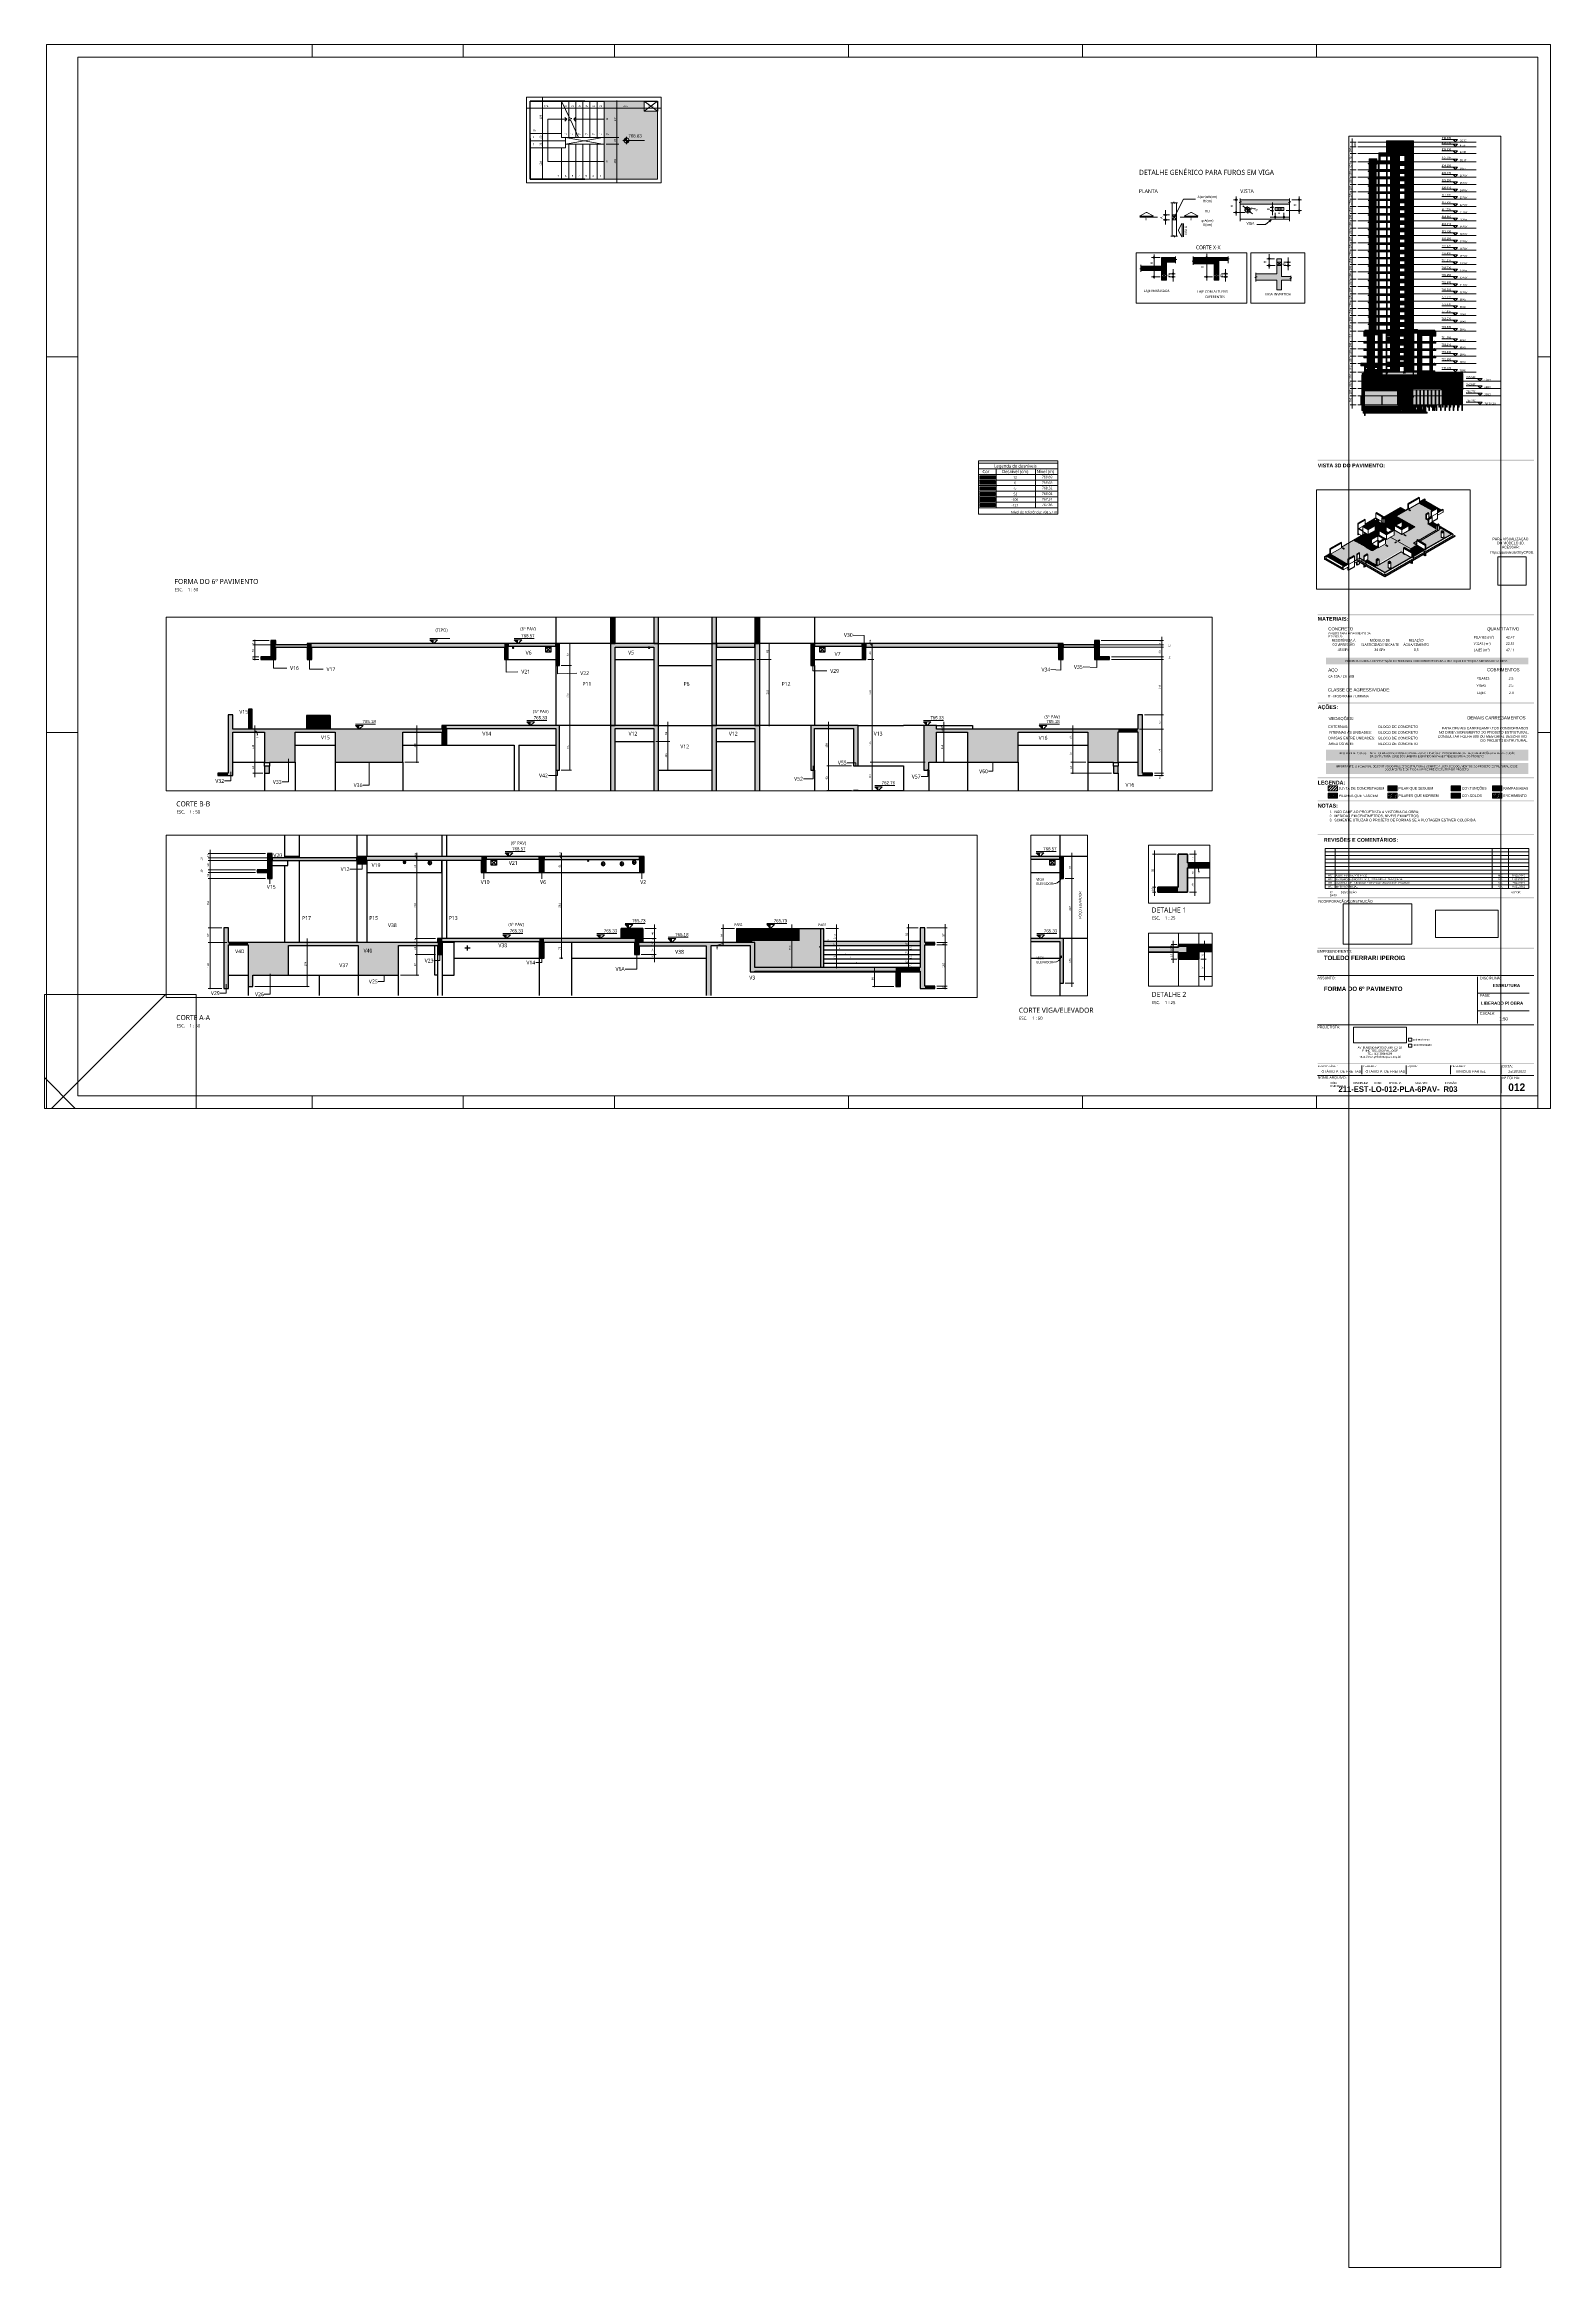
# Paper-space layout 'Layout1' of a CAD drawing. Header units: centimetres. Extents: x 0 to 119, y -92 to 84.
# The model-space entities are those that its viewports show. They can reach past a viewport. Long polylines and large blocks are cut down to what shows.
import ezdxf

# ---------------------------------------------------------------- set-up
doc = ezdxf.new("R2010")
doc.units = ezdxf.units.CM
for name, pattern in [('Centro', [3.175, 0.635, -0.47625, 1.5875, -0.47625]), ('Hidden', [0.714375, 0.47625, -0.238125]), ('Projeção', [0.396875, 0.238125, -0.15875]), ('Traço', [0.635, 0.3175, -0.3175])]:
    doc.linetypes.add(name, pattern=pattern)
for name, color, linetype, lineweight in [('A-ANNO-DIMS', 7, 'Continuous', 9), ('A-ANNO-DIMS-25', 7, 'Continuous', 9), ('A-ANNO-DIMS-50', 7, 'Continuous', 9), ('A-ANNO-DIMS-500', 7, 'Continuous', 9), ('A-ANNO-NOTE', 7, 'Continuous', 9), ('A-DETL', 7, 'Hidden', 18), ('A-DETL-GENF', 7, 'Continuous', 18), ('A-DETL-IDEN', 7, 'Continuous', 9), ('A-DETL-THIN', 7, 'Continuous', 18), ('A-FLOR', 7, 'Continuous', 18), ('A-FLOR-LEVL', 7, 'Continuous', 9), ('A-GENM', 7, 'Continuous', 18), ('A-WALL', 7, 'Continuous', 9), ('A-WALL-IDEN', 7, 'Continuous', 9), ('G-ANNO-DIMS', 7, 'Continuous', 9), ('G-ANNO-SCHD', 7, 'Continuous', 9), ('G-ANNO-TEXT', 7, 'Continuous', 9), ('G-ANNO-TTLB', 7, 'Continuous', 9), ('S-BEAM', 7, 'Continuous', 18), ('S-BEAM-HDLN', 7, 'Traço', 25), ('S-BEAM-IDEN', 7, 'Continuous', 9), ('S-COLS', 7, 'Continuous', 18), ('S-COLS-IDEN', 7, 'Continuous', 9), ('S-FNDN', 7, 'Continuous', 9), ('S-STRS', 7, 'Continuous', 9), ('S-STRS-ANNO', 7, 'Continuous', 18), ('S-STRS-MBND', 7, 'Continuous', 18)]:
    doc.layers.add(name, color=color, linetype=linetype, lineweight=lineweight)
doc.layers.add('G-ANNO-NPLT', color=7, linetype='Continuous', plot=False)
doc.styles.add('Arial', font='arial.ttf', dxfattribs={"height": 5.953125})
doc.styles.add('Arial_1', font='arial.ttf', dxfattribs={"width": 0.9, "height": 7.5})
doc.styles.add('Arial_2', font='arial.ttf', dxfattribs={"width": 0.95, "height": 12.5})
doc.styles.add('Arial_3', font='arial.ttf', dxfattribs={"width": 0.9, "height": 75})
doc.styles.add('Arial_4', font='arial.ttf', dxfattribs={"width": 0.9, "height": 3.75})
doc.styles.add('Arial_5', font='arial.ttf', dxfattribs={"height": 0.15})
doc.styles.add('Arial_6', font='arial.ttf', dxfattribs={"height": 0.13})
doc.styles.add('Arial_7', font='arial.ttf', dxfattribs={"height": 0.2})
doc.styles.add('Arial_8', font='arial.ttf', dxfattribs={"height": 0.25})
doc.styles.add('Arial_B', font='', dxfattribs={"height": 0.25})
doc.styles.add('Fira Sans SemiBold', font='', dxfattribs={"height": 0.3})
doc.styles.add('Fira Sans SemiBold_1', font='', dxfattribs={"height": 0.45})
doc.styles.add('Fira Sans SemiBold_2', font='', dxfattribs={"height": 0.35})
doc.styles.add('Fira Sans SemiBold_3', font='', dxfattribs={"height": 0.6})
doc.styles.add('Fira Sans SemiBold_4', font='', dxfattribs={"height": 0.25})
doc.styles.add('Gadugi', font='gadugi.ttf', dxfattribs={"height": 15})
doc.styles.add('Gadugi_1', font='gadugi.ttf', dxfattribs={"height": 10})
doc.styles.add('Gadugi_2', font='gadugi.ttf', dxfattribs={"height": 0.2})
doc.styles.add('Gadugi_3', font='gadugi.ttf', dxfattribs={"height": 7.5})
doc.styles.add('Gadugi_4', font='gadugi.ttf', dxfattribs={"height": 12.5})
doc.styles.add('Gadugi_6', font='gadugi.ttf', dxfattribs={"height": 75})
doc.styles.add('Gadugi_7', font='gadugi.ttf', dxfattribs={"height": 0.05})
doc.styles.add('Gadugi_8', font='gadugi.ttf', dxfattribs={"height": 0.3})
doc.styles.add('Gadugi_B', font='gadugib.ttf', dxfattribs={"height": 7.5})
doc.styles.add('Gadugi_B_1', font='gadugib.ttf', dxfattribs={"height": 0.25})
doc.styles.add('Gadugi_B_2', font='gadugib.ttf', dxfattribs={"height": 0.4})
doc.styles.add('Libre Franklin', font='', dxfattribs={"height": 0.2})
doc.styles.add('Libre Franklin_1', font='', dxfattribs={"height": 0.25})
doc.styles.get('Arial_B').set_extended_font_data('Arial', bold=True)
doc.styles.get('Fira Sans SemiBold').set_extended_font_data('Fira Sans SemiBold')
doc.styles.get('Fira Sans SemiBold_1').set_extended_font_data('Fira Sans SemiBold')
doc.styles.get('Fira Sans SemiBold_2').set_extended_font_data('Fira Sans SemiBold')
doc.styles.get('Fira Sans SemiBold_3').set_extended_font_data('Fira Sans SemiBold')
doc.styles.get('Fira Sans SemiBold_4').set_extended_font_data('Fira Sans SemiBold')
doc.styles.get('Libre Franklin').set_extended_font_data('Libre Franklin')
doc.styles.get('Libre Franklin_1').set_extended_font_data('Libre Franklin')
doc.dimstyles.new('PED_R80_1_5mm_ACIMA_As_ESQ__R00_1', dxfattribs={"dimscale": 30.48, "dimtxt": 7.651945, "dimasz": 0.328084, "dimexe": 0.246063, "dimexo": 0.246063, "dimgap": 0.049213, "dimtad": 1, "dimdec": 1, "dimrnd": 0.5, "dimdsep": 46, "dimtxsty": 'Arial_1', "dimblk1": 'DOTSMALL', "dimblk2": 'DOTSMALL', "dimsah": 1, "dimcen": 0.09, "dimdle": 0.492126, "dimazin": 0, "dimtfac": 1, "dimtdec": 4, "dimtix": 1, "dimtmove": 2, "dimatfit": 3, "dimfxl": 1, "dimtvp": 1, "dimtolj": 1, "dimtzin": 0, "dimarcsym": 2})
doc.dimstyles.new('PED_R80_1_5mm_ACIMA_As_ESQ__R00_2', dxfattribs={"dimscale": 30.48, "dimtxt": 7.651945, "dimasz": 0.328084, "dimexe": 0.246063, "dimexo": 0.246063, "dimgap": 0.049213, "dimtad": 1, "dimdec": 1, "dimrnd": 0.5, "dimdsep": 46, "dimtxsty": 'Arial_1', "dimblk1": 'DOTSMALL', "dimblk2": 'DOTSMALL', "dimsah": 1, "dimcen": 0.09, "dimdle": 0.492126, "dimazin": 0, "dimtfac": 1, "dimtdec": 4, "dimtix": 1, "dimtmove": 1, "dimatfit": 3, "dimfxl": 1, "dimtvp": 1, "dimtolj": 1, "dimtzin": 0, "dimarcsym": 2})
doc.dimstyles.new('PED_R80_1_5mm_ACIMA_As_ESQ__R00_3', dxfattribs={"dimscale": 30.48, "dimtxt": 7.651945, "dimasz": 0.328084, "dimexe": 0.246063, "dimexo": 0.246063, "dimgap": 0.049213, "dimtad": 1, "dimdec": 1, "dimrnd": 0.5, "dimdsep": 46, "dimtxsty": 'Arial_1', "dimblk1": 'DOTSMALL', "dimblk2": 'DOTSMALL', "dimsah": 1, "dimcen": 0.09, "dimdle": 0.492126, "dimazin": 0, "dimtfac": 1, "dimtdec": 4, "dimtix": 1, "dimtmove": 0, "dimatfit": 3, "dimfxl": 1, "dimtvp": 1, "dimtolj": 1, "dimtzin": 0, "dimarcsym": 2})
doc.dimstyles.new('PED_R80_1_5mm_ACIMA_As_ESQ__R00_4', dxfattribs={"dimscale": 30.48, "dimtxt": 76.519455, "dimasz": 3.28084, "dimexe": 2.46063, "dimexo": 2.46063, "dimgap": 0.492126, "dimtad": 1, "dimdec": 1, "dimrnd": 0.5, "dimdsep": 46, "dimtxsty": 'Arial_3', "dimblk1": 'DOTSMALL', "dimblk2": 'DOTSMALL', "dimsah": 1, "dimcen": 0.09, "dimdle": 4.92126, "dimazin": 0, "dimtfac": 1, "dimtdec": 4, "dimtix": 1, "dimtmove": 2, "dimatfit": 3, "dimfxl": 1, "dimtvp": 1, "dimtolj": 1, "dimtzin": 0, "dimarcsym": 2})
doc.dimstyles.new('PED_R80_1_5mm_ACIMA_As_ESQ__R00_5', dxfattribs={"dimscale": 30.48, "dimtxt": 76.519455, "dimasz": 3.28084, "dimexe": 2.46063, "dimexo": 2.46063, "dimgap": 0.492126, "dimtad": 1, "dimdec": 1, "dimrnd": 0.5, "dimdsep": 46, "dimtxsty": 'Arial_3', "dimblk1": 'DOTSMALL', "dimblk2": 'DOTSMALL', "dimsah": 1, "dimcen": 0.09, "dimdle": 4.92126, "dimazin": 0, "dimtfac": 1, "dimtdec": 4, "dimtix": 1, "dimtmove": 0, "dimatfit": 3, "dimfxl": 1, "dimtvp": 1, "dimtolj": 1, "dimtzin": 0, "dimarcsym": 2})
doc.dimstyles.new('PED_R80_1_5mm_ACIMA_As_ESQ__R00_6', dxfattribs={"dimscale": 30.48, "dimtxt": 3.825973, "dimasz": 0.164042, "dimexe": 0.123031, "dimexo": 0.123031, "dimgap": 0.024606, "dimtad": 1, "dimdec": 1, "dimrnd": 0.5, "dimdsep": 46, "dimtxsty": 'Arial_4', "dimblk1": 'DOTSMALL', "dimblk2": 'DOTSMALL', "dimsah": 1, "dimcen": 0.09, "dimdle": 0.246063, "dimazin": 0, "dimtfac": 1, "dimtdec": 4, "dimtix": 1, "dimtmove": 0, "dimatfit": 3, "dimfxl": 1, "dimtvp": 1, "dimtolj": 1, "dimtzin": 0, "dimarcsym": 2})
doc.dimstyles.new('PED_R80_1_5mm_ACIMA_As_ESQ__R00_7', dxfattribs={"dimscale": 30.48, "dimtxt": 3.825973, "dimasz": 0.164042, "dimexe": 0.123031, "dimexo": 0.123031, "dimgap": 0.024606, "dimtad": 1, "dimdec": 1, "dimrnd": 0.5, "dimdsep": 46, "dimtxsty": 'Arial_4', "dimblk1": 'DOTSMALL', "dimblk2": 'DOTSMALL', "dimsah": 1, "dimcen": 0.09, "dimdle": 0.246063, "dimazin": 0, "dimtfac": 1, "dimtdec": 4, "dimtix": 1, "dimtmove": 1, "dimatfit": 3, "dimfxl": 1, "dimtvp": 1, "dimtolj": 1, "dimtzin": 0, "dimarcsym": 2})
picture_1 = doc.add_image_def('image1.png', size_in_pixel=(421, 183))
picture_2 = doc.add_image_def('image2.jpg', size_in_pixel=(768, 452))
picture_3 = doc.add_image_def('image3.png', size_in_pixel=(200, 200))
picture_4 = doc.add_image_def('image4.jpg', size_in_pixel=(541, 540))
picture_5 = doc.add_image_def('image5.jpg', size_in_pixel=(225, 224))
picture_6 = doc.add_image_def('image6.jpg', size_in_pixel=(3048, 900))
pattern_1 = [(45, (0, 0), (-0.07071068, 0.07071068), [])]

# ---------------------------------------------------------------- blocks, each defined once
blk = doc.blocks.new('PED_FOLHAS_CARIMBO_PED_R04_2020 - A0-2522216-211-EST-LO-012-PLA-6PAV')
at = {"layer": 'G-ANNO-TTLB', "true_color": 0xdadada}
for points in [[(117.74, 51.27), (117.74, 51.17), (100.65, 51.17), (100.65, 51.27)], [(117.74, 39.07), (117.74, 38.97), (100.65, 38.97), (100.65, 39.07)], [(117.3, 35.64), (117.3, 35.09), (101.3, 35.09), (101.3, 35.64)], [(117.74, 32.09), (117.74, 31.99), (100.65, 31.99), (100.65, 32.09)], [(117.3, 28.35), (117.3, 27.48), (101.3, 27.48), (101.3, 28.35)], [(117.3, 27.31), (117.3, 26.44), (101.3, 26.44), (101.3, 27.31)], [(117.74, 26.19), (117.74, 26.09), (100.65, 26.09), (100.65, 26.19)], [(117.74, 24.36), (117.74, 24.26), (100.65, 24.26), (100.65, 24.36)], [(117.74, 21.7), (117.74, 21.6), (100.65, 21.6), (100.65, 21.7)], [(117.74, 16.7), (117.74, 16.6), (100.65, 16.6), (100.65, 16.7)], [(117.74, 12.7), (117.74, 12.6), (100.65, 12.6), (100.65, 12.7)], [(117.74, 3.6), (117.74, 3.5), (100.65, 3.5), (100.65, 3.6)]]:
    blk.add_hatch(color=254, dxfattribs=at).paths.add_polyline_path(points, flags=0)
at = {"layer": 'G-ANNO-TTLB', "true_color": 0xff8040}
h = blk.add_hatch(dxfattribs=at)
h.set_pattern_fill('FP_3', color=11, style=0, pattern_type=2)
h.set_pattern_definition([(45, (0, 0), (-0.10606602, 0.10606602), [])])
h.paths.add_polyline_path([(102.21, 25.5), (102.21, 25.1), (101.46, 25.1), (101.46, 25.5)], flags=0)
at = {"layer": 'G-ANNO-TTLB', "true_color": 0x0000ff}
h = blk.add_hatch(dxfattribs=at)
h.set_pattern_fill('FP_4', color=5, style=0, pattern_type=2)
h.set_pattern_definition([(45, (0, 0), (-0.07071068, 0.07071068), []), (135, (0, 0), (-0.07071068, -0.07071068), [])])
h.paths.add_polyline_path([(102.21, 24.91), (102.21, 24.51), (101.46, 24.51), (101.46, 24.91)], flags=0)
at = {"layer": 'G-ANNO-TTLB', "true_color": 0x808080}
blk.add_hatch(color=8, dxfattribs=at).paths.add_polyline_path([(106.93, 25.5), (106.93, 25.1), (106.18, 25.1), (106.18, 25.5)], flags=0)
h = blk.add_hatch(dxfattribs=at)
h.set_pattern_fill('FP_5', color=8, style=0, pattern_type=2)
h.set_pattern_definition(pattern_1)
h.paths.add_polyline_path([(106.93, 24.91), (106.93, 24.51), (106.18, 24.51), (106.18, 24.91)], flags=0)
at = {"layer": 'G-ANNO-TTLB', "true_color": 0xffb0ff}
blk.add_hatch(color=211, dxfattribs=at).paths.add_polyline_path([(111.94, 25.5), (111.94, 25.1), (111.19, 25.1), (111.19, 25.5)], flags=0)
at = {"layer": 'G-ANNO-TTLB', "true_color": 0x89f7fa}
blk.add_hatch(color=131, dxfattribs=at).paths.add_polyline_path([(111.94, 24.91), (111.94, 24.51), (111.19, 24.51), (111.19, 24.91)], flags=0)
at = {"layer": 'G-ANNO-TTLB', "true_color": 0xc7e69d}
blk.add_hatch(color=71, dxfattribs=at).paths.add_polyline_path([(115.21, 25.5), (115.21, 25.1), (114.46, 25.1), (114.46, 25.5)], flags=0)
at = {"layer": 'G-ANNO-TTLB', "true_color": 0x008000}
h = blk.add_hatch(dxfattribs=at)
h.set_pattern_fill('FP_5', color=96, style=0, pattern_type=2)
h.set_pattern_definition(pattern_1)
h.paths.add_polyline_path([(115.21, 24.91), (115.21, 24.51), (114.46, 24.51), (114.46, 24.91)], flags=0)
at = {"layer": 'G-ANNO-TTLB'}
for p, q in [((0.15, 0), (0.15, 84.1)), ((0.15, 84.1), (119.05, 84.1)), ((2.65, 83.1), (118.05, 83.1)), ((2.65, 1), (2.65, 83.1)), ((21.15, 84.1), (21.15, 83.1)), ((33.1, 84.1), (33.1, 83.1)), ((45.05, 84.1), (45.05, 83.1)), ((63.55, 84.1), (63.55, 83.1)), ((82.05, 84.1), (82.05, 83.1)), ((100.55, 84.1), (100.55, 83.1)), ((118.05, 83.1), (118.05, 1)), ((119.05, 84.1), (119.05, 0)), ((0.15, 59.4), (2.65, 59.4)), ((118.05, 59.4), (119.05, 59.4)), ((0.15, 29.7), (2.65, 29.7)), ((118.05, 29.7), (119.05, 29.7)), ((118.05, 29.7), (119.05, 29.7)), ((102.21, 24.91), (101.46, 24.91)), ((101.46, 24.91), (101.46, 24.51)), ((102.21, 24.51), (102.21, 24.91)), ((106.93, 25.5), (106.18, 25.5)), ((106.18, 25.5), (106.18, 25.1)), ((106.18, 25.1), (106.93, 25.1)), ((106.93, 24.91), (106.18, 24.91)), ((106.18, 24.91), (106.18, 24.51)), ((106.93, 25.1), (106.93, 25.5)), ((106.93, 24.51), (106.93, 24.91)), ((111.94, 25.5), (111.19, 25.5)), ((111.19, 25.5), (111.19, 25.1)), ((111.19, 25.1), (111.94, 25.1)), ((111.94, 24.91), (111.19, 24.91)), ((111.19, 24.91), (111.19, 24.51)), ((111.94, 25.1), (111.94, 25.5)), ((111.94, 24.51), (111.94, 24.91)), ((115.21, 25.5), (114.46, 25.5)), ((114.46, 25.5), (114.46, 25.1)), ((114.46, 25.1), (115.21, 25.1)), ((115.21, 24.91), (114.46, 24.91)), ((114.46, 24.91), (114.46, 24.51)), ((115.21, 25.1), (115.21, 25.5)), ((115.21, 24.51), (115.21, 24.91)), ((101.46, 24.51), (102.21, 24.51)), ((106.18, 24.51), (106.93, 24.51)), ((111.19, 24.51), (111.94, 24.51)), ((114.46, 24.51), (115.21, 24.51)), ((118.05, 0), (118.05, 12.89)), ((118.05, 0), (118.05, 12.89)), ((100.64, 10.5), (117.74, 10.5)), ((113.27, 6.7), (113.27, 10.4)), ((113.27, 9.1), (117.37, 9.1)), ((113.27, 7.7), (117.37, 7.7)), ((100.64, 6.6), (117.74, 6.6)), ((100.64, 2.6), (117.74, 2.6)), ((104.14, 3.4), (104.14, 2.7)), ((107.64, 3.4), (107.64, 2.7)), ((111.14, 3.4), (111.14, 2.7)), ((115.14, 3.4), (115.14, 2.7)), ((115.14, 2.5), (115.14, 1.2)), ((118.05, 1), (2.65, 1)), ((21.15, 1), (21.15, 0)), ((21.15, 1), (21.15, 0)), ((33.1, 1), (33.1, 0)), ((33.1, 1), (33.1, 0)), ((45.05, 1), (45.05, 0)), ((45.05, 1), (45.05, 0)), ((63.55, 1), (63.55, 0)), ((63.55, 1), (63.55, 0)), ((82.05, 1), (82.05, 0)), ((82.05, 1), (82.05, 0)), ((100.55, 1), (100.55, 0)), ((100.55, 1), (100.55, 0)), ((119.05, 0), (0.15, 0))]:
    blk.add_line(p, q, dxfattribs=at)
at = {"layer": 'G-ANNO-TTLB', "color": 11, "true_color": 0xff8040}
for p, q in [((102.21, 25.5), (101.46, 25.5)), ((101.46, 25.5), (101.46, 25.1)), ((101.46, 25.1), (102.21, 25.1)), ((102.21, 25.1), (102.21, 25.5))]:
    blk.add_line(p, q, dxfattribs=at)
at = {"layer": 'G-ANNO-TTLB', "attachment_point": 1}
for s, insert, char_height, width, style in [('VISTA 3D DO PAVIMENTO:', (100.65, 50.97), 0.3, 6.0608, 'Fira Sans SemiBold'), ('https://autode.sk/3GyCPGE', (114.3, 44.06), 0.2, 4.1447, 'Libre Franklin'), ('PARA VISUALIZAÇÃO', (114.46, 45.11), 0.2, 3.3992, 'Libre Franklin'), ('DO MODELO 3D,', (114.82, 44.79), 0.2, 2.5413, 'Libre Franklin'), ('ACESSAR:', (115.21, 44.47), 0.2, 1.5954, 'Libre Franklin'), ('MATERIAIS:', (100.65, 38.85), 0.3, 2.7017, 'Fira Sans SemiBold'), ('CONCRETO', (101.48, 38.03), 0.25, 2.3169, 'Libre Franklin_1'), ('(VÁLIDO PARA O PAVIMENTO DA ', (101.5, 37.63), 0.15, 4.1287, 'Arial_5'), ('PRANCHA)', (101.5, 37.39), 0.15, 1.3308, 'Arial_5'), ('QUANTITATIVO', (114.03, 38.03), 0.25, 3.1426, 'Libre Franklin_1'), ('RECOMENDAMOS A CONTRATAÇÃO DE TECNOLOGIA DO CONCRETO PARA A DEFINIÇÃO DO TRAÇO A SER USADO NA OBRA.', (102.84, 35.44), 0.15, 15.657, 'Arial_5'), ('AÇO', (101.48, 34.78), 0.25, 0.8979, 'Libre Franklin_1'), ('COBRIMENTOS', (114.03, 34.8), 0.25, 3.0705, 'Libre Franklin_1'), ('AÇÕES:', (100.65, 31.87), 0.3, 1.6996, 'Fira Sans SemiBold'), ('CLASSE DE AGRESSIVIDADE:', (101.44, 33.21), 0.25, 5.7802, 'Libre Franklin_1'), ('VEDAÇÕES:', (101.5, 30.94), 0.25, 2.3489, 'Libre Franklin_1'), ('EXTERNAS:', (101.5, 30.27), 0.2, 1.8038, 'Libre Franklin'), ('PARA DEMAIS CARREGAMENTOS CONSIDERADOS ', (110.46, 30.15), 0.2, 7.9608, 'Libre Franklin'), ('DEMAIS CARREGAMENTOS', (112.47, 31), 0.25, 5.4755, 'Libre Franklin_1'), ('ÁREA COMUM:', (101.5, 28.92), 0.2, 2.3008, 'Libre Franklin'), ('INTERNAS ÀS UNIDADES:', (101.5, 29.82), 0.2, 3.9684, 'Libre Franklin'), ('DIVISAS ENTRE UNIDADES:', (101.5, 29.37), 0.2, 4.2489, 'Libre Franklin'), ('IMPORTANTE: CONSULTAR A FOLHA 000 DO PROJETO PARA ESPECIFICAÇÕES, PROCEDIMENTO E RECOMENDAÇÕES PARA EXECUÇÃO ', (102.27, 28.15), 0.15, 17.116, 'Arial_5'), ('CONSULTAR FOLHA 000 OU MEMORIAL DESCRITIVO', (110.14, 29.5), 0.2, 8.3456, 'Libre Franklin'), ('NO DIMENSIONAMENTO DO PROJETO ESTRUTURAL, ', (110.23, 29.83), 0.2, 8.2333, 'Libre Franklin'), ('DO PROJETO ESTRUTURAL', (113.51, 29.18), 0.2, 4.265, 'Libre Franklin'), ('IMPORTANTE: O MEMORIAL DESCRITIVO DO PROJETO ESTRUTURAL COMPÕE A LISTA DE DOCUMENTOS DO PROJETO ESTRUTURAL. ESSE ', (102.1, 27.11), 0.15, 17.5329, 'Arial_5'), ('DA ESTRUTURA. ESSE DOCUMENTO É EMITIDO NA FASE PRÉ-EXECUTIVA DO PROJETO.', (104.77, 27.91), 0.15, 10.9992, 'Arial_5'), ('DOCUMENTO É EMITIDO NA FASE PRÉ-EXECUTIVA DO PROJETO.', (105.94, 26.87), 0.15, 8.1371, 'Arial_5'), ('LEGENDA:', (100.65, 25.9), 0.3, 2.3329, 'Fira Sans SemiBold'), ('JUNTA DE CONCRETAGEM', (102.3, 25.4), 0.2, 4.1527, 'Libre Franklin'), ('PILARES QUE NASCEM', (102.3, 24.81), 0.2, 3.5916, 'Libre Franklin'), ('PILAR QUE SEGUEM', (107.03, 25.4), 0.2, 3.1506, 'Libre Franklin'), ('PILARES QUE MORREM', (107.03, 24.82), 0.2, 3.6717, 'Libre Franklin'), ('CONTENÇÕES', (112.05, 25.4), 0.2, 2.2447, 'Libre Franklin'), ('CONSOLOS', (112.05, 24.82), 0.2, 1.8198, 'Libre Franklin'), ('RAMPAS/ABAS', (115.31, 25.4), 0.2, 2.4211, 'Libre Franklin'), ('ENCHIMENTO', (115.31, 24.82), 0.2, 2.1806, 'Libre Franklin'), ('NOTAS:', (100.65, 24.08), 0.3, 1.7637, 'Fira Sans SemiBold'), ('2.  MEDIDAS EM CENTÍMETROS, NÍVEIS EM METROS;', (101.58, 23.22), 0.2, 8.1612, 'Libre Franklin'), ('3.  SOMENTE UTILIZAR O PROJETO DE FORMAS SE A PLOTAGEM ESTIVER COLORIDA.', (101.58, 22.89), 0.2, 13.3802, 'Libre Franklin'), ('1.  NÃO CABE AO PROJETISTA A VISTORIA DA OBRA;', (101.58, 23.54), 0.2, 8.1772, 'Libre Franklin'), ('REVISÕES E COMENTÁRIOS:', (101.13, 21.37), 0.3, 6.5017, 'Fira Sans SemiBold'), ('INCORPORAÇÃO/CONSTRUÇÃO', (100.63, 16.46), 0.2, 5.3713, 'Arial_7'), ('Nº           DESCRIÇÃO                                                                                                                                                                                                                  AUTOR             ', (101.6, 17.16), 0.15, 19.3367, 'Arial_5'), ('DATA                                        ', (101.6, 16.92), 0.15, 3.5595, 'Arial_5'), ('EMPREENDIMENTO:', (100.63, 12.52), 0.2, 3.3831, 'Arial_7'), ('ASSUNTO:', (100.63, 10.41), 0.2, 1.7637, 'Arial_7'), ('DISCIPLINA:', (113.49, 10.4), 0.2, 2.0203, 'Arial_7'), ('FASE:', (113.49, 9.03), 0.2, 1.0021, 'Arial_7'), ('ESTRUTURA', (114.49, 9.84), 0.25, 2.5895, 'Arial_B'), ('ESCALA:', (113.49, 7.61), 0.2, 1.4671, 'Arial_7'), ('PROJETISTA:', (100.63, 6.53), 0.2, 2.2287, 'Arial_7'), ('pedreira-topázio', (108.2, 5.51), 0.13, 1.5633, 'Arial_6'), ('AV. EUSÉBIO MATOSO, 690, CJ. 28', (103.81, 4.88), 0.15, 4.257, 'Arial_5'), ('https://www.pedreiratopazio.eng.br/', (103.94, 4.16), 0.15, 3.9603, 'Arial_5'), ('PINHEIROS, SÃO PAULO/SP', (104.16, 4.64), 0.15, 3.4312, 'Arial_5'), ('TEL: (11) 3034-6489', (104.59, 4.4), 0.15, 2.389, 'Arial_5'), ('@pedreiratopazio', (108.2, 5.09), 0.13, 1.7076, 'Arial_6'), ('RESPONSÁVEL:', (100.65, 3.41), 0.15, 1.9641, 'Arial_5'), ('NOME ARQUIVO:', (100.65, 2.54), 0.2, 2.8059, 'Arial_7'), ('CÓD. ', (101.66, 2.08), 0.15, 0.7135, 'Arial_5'), ('EMPREEND.', (101.66, 1.84), 0.15, 1.5152, 'Arial_5'), ('DISCIPLINA', (103.47, 2.08), 0.15, 1.419, 'Arial_5'), ('GERENTE:', (104.25, 3.41), 0.15, 1.2987, 'Arial_5'), ('FASE', (105.13, 2.08), 0.15, 0.6654, 'Arial_5'), ('Nº FOLHA', (106.27, 2.08), 0.15, 1.2105, 'Arial_5'), ('EQUIPE:', (107.73, 3.41), 0.15, 1.0342, 'Arial_5'), ('ASSUNTO', (108.32, 2.08), 0.15, 1.2266, 'Arial_5'), ('REVISÃO', (110.69, 2.08), 0.15, 1.1304, 'Arial_5'), ('DESENHO:', (111.23, 3.41), 0.15, 1.3308, 'Arial_5'), ('DATA:', (115.24, 3.43), 0.2, 1.0181, 'Arial_7'), ('Nº FOLHA:', (115.24, 2.51), 0.2, 1.7156, 'Arial_7')]:
    blk.add_mtext(s, dxfattribs=dict(at, insert=insert, char_height=char_height, width=width, style=style))
at = {"layer": 'G-ANNO-TTLB'}
image = blk.add_image(picture_3, insert=(114.89, 41.36), size_in_units=(2.24, 2.24), dxfattribs=at)
image.dxf.flags = 7
image = blk.add_image(picture_2, insert=(102.67, 12.97), size_in_units=(5.41, 3.19), dxfattribs=at)
image.dxf.flags = 7
image = blk.add_image(picture_1, insert=(109.96, 13.51), size_in_units=(4.95, 2.15), dxfattribs=at)
image.dxf.flags = 7
image = blk.add_image(picture_6, insert=(103.48, 5.18), size_in_units=(4.19, 1.24), dxfattribs=at)
image.dxf.flags = 7
image = blk.add_image(picture_4, insert=(107.83, 5.31), size_in_units=(0.25, 0.25), dxfattribs=at)
image.dxf.flags = 7
image = blk.add_image(picture_5, insert=(107.83, 4.84), size_in_units=(0.25, 0.249), dxfattribs=at)
image.dxf.flags = 7
blk = doc.blocks.new('Viewport - PED_TÍTULO_FRM_CRT_DET__R00-1758891-211-EST-LO-012-PLA-6PAV')
at = {"layer": 'G-ANNO-TTLB', "insert": (0.26, -0.18), "char_height": 0.25, "width": 0.8418, "attachment_point": 1, "style": 'Gadugi_B_1'}
blk.add_mtext('ESC.', dxfattribs=at)
blk = doc.blocks.new('PED_DETALHE_FURO_VIGA_R03_2020 - DETALHE GENÉRICO DA VIGA TIPO A-4059585-211-EST-LO-012-PLA-6PAV')
at = {"layer": 'A-ANNO-NOTE'}
h = blk.add_hatch(color=256, dxfattribs=at)
edge = h.paths.add_edge_path(flags=0)
edge.add_arc((8.47, 8.91), 0.0625, 180, 360)
edge.add_arc((8.47, 8.91), 0.0625, 360, 540)
at = {"layer": 'A-ANNO-NOTE', "true_color": 0x808080}
for points in [[(8.8, 8.91), (12.7, 8.91), (12.7, 8.75), (12.79, 8.75), (12.62, 8.7), (12.7, 8.7), (12.7, 8.56), (8.8, 8.56), (8.8, 8.7), (8.72, 8.7), (8.89, 8.75), (8.8, 8.75)], [(0.94, 3.66), (1.99, 3.66), (1.99, 3.31), (0.94, 3.31), (0.94, 3.45), (0.86, 3.45), (1.03, 3.5), (0.94, 3.5)]]:
    blk.add_hatch(color=8, dxfattribs=at).paths.add_polyline_path(points, flags=0)
at = {"layer": 'A-ANNO-NOTE'}
h = blk.add_hatch(color=256, dxfattribs=at)
edge = h.paths.add_edge_path(flags=0)
edge.add_arc((13.46, 8.91), 0.0625, 180, 360)
edge.add_arc((13.46, 8.91), 0.0625, 0, 180)
h = blk.add_hatch(color=256, dxfattribs=at)
edge = h.paths.add_edge_path(flags=0)
edge.add_arc((2.89, 7.7), 0.0625, 180, 360)
edge.add_arc((2.89, 7.7), 0.0625, 0, 180)
h = blk.add_hatch(color=256, dxfattribs=at)
edge = h.paths.add_edge_path(flags=0)
edge.add_arc((2.89, 7.32), 0.0625, 180, 360)
edge.add_arc((2.89, 7.32), 0.0625, 0, 180)
h = blk.add_hatch(color=256, dxfattribs=at)
edge = h.paths.add_edge_path(flags=0)
edge.add_arc((8.47, 7.91), 0.0625, 180, 360)
edge.add_arc((8.47, 7.91), 0.0625, 0, 180)
h = blk.add_hatch(color=256, dxfattribs=at)
edge = h.paths.add_edge_path(flags=0)
edge.add_arc((9.23, 8.24), 0.0625, 180, 360)
edge.add_arc((9.23, 8.24), 0.0625, 360, 540)
h = blk.add_hatch(color=256, dxfattribs=at)
edge = h.paths.add_edge_path(flags=0)
edge.add_arc((9.53, 7.98), 0.0625, 180, 360)
edge.add_arc((9.53, 7.98), 0.0625, 0, 180)
h = blk.add_hatch(color=256, dxfattribs=at)
edge = h.paths.add_edge_path(flags=0)
edge.add_arc((11.35, 8.3), 0.0625, 180, 360)
edge.add_arc((11.35, 8.3), 0.0625, 0, 180)
h = blk.add_hatch(color=256, dxfattribs=at)
edge = h.paths.add_edge_path(flags=0)
edge.add_arc((11.35, 8.05), 0.0625, 180, 360)
edge.add_arc((11.35, 8.05), 0.0625, 0, 180)
h = blk.add_hatch(color=256, dxfattribs=at)
edge = h.paths.add_edge_path(flags=0)
edge.add_arc((11.56, 7.54), 0.0625, 180, 360)
edge.add_arc((11.56, 7.54), 0.0625, 0, 180)
h = blk.add_hatch(color=256, dxfattribs=at)
edge = h.paths.add_edge_path(flags=0)
edge.add_arc((12.26, 7.54), 0.0625, 180, 360)
edge.add_arc((12.26, 7.54), 0.0625, 0, 180)
h = blk.add_hatch(color=256, dxfattribs=at)
edge = h.paths.add_edge_path(flags=0)
edge.add_arc((13.46, 8.05), 0.0625, 180, 360)
edge.add_arc((13.46, 8.05), 0.0625, 0, 180)
h = blk.add_hatch(color=256, dxfattribs=at)
edge = h.paths.add_edge_path(flags=0)
edge.add_arc((1.99, 4.34), 0.0625, 180, 360)
edge.add_arc((1.99, 4.34), 0.0625, 0, 180)
at = {"layer": 'A-ANNO-NOTE', "true_color": 0x808080}
h = blk.add_hatch(color=8, dxfattribs=at)
h.paths.add_polyline_path([(2.96, 2.81), (2.96, 2.56), (2.59, 2.56), (2.59, 2.81)], flags=0)
h.paths.add_polyline_path([(2.96, 3.06), (2.59, 3.06), (2.59, 3.31), (1.99, 3.31), (1.99, 3.66), (2.59, 3.66), (2.59, 4.34), (3.69, 4.34), (3.69, 4.18), (3.78, 4.18), (3.61, 4.13), (3.69, 4.13), (3.69, 3.96), (2.96, 3.96)], flags=0)
h = blk.add_hatch(color=8, dxfattribs=at)
edge = h.paths.add_edge_path(flags=0)
edge.add_line((5.09, 4.1), (5.09, 4.34))
edge.add_line((5.09, 4.34), (6.08, 4.34))
edge.add_arc((6.14, 4.34), 0.0625, 180.78, 271.5221)
edge.add_line((6.15, 4.28), (6.15, 3.84))
edge.add_line((6.15, 3.84), (5.09, 3.84))
edge.add_line((5.09, 3.84), (5.09, 4.05))
edge.add_line((5.09, 4.05), (5.01, 4.05))
edge.add_line((5.01, 4.05), (5.18, 4.1))
edge.add_line((5.18, 4.1), (5.09, 4.1))
at = {"layer": 'A-ANNO-NOTE'}
h = blk.add_hatch(color=256, dxfattribs=at)
edge = h.paths.add_edge_path(flags=0)
edge.add_arc((6.14, 4.34), 0.0625, 180, 360)
edge.add_arc((6.14, 4.34), 0.0625, 360, 540)
at = {"layer": 'A-ANNO-NOTE', "true_color": 0x808080}
h = blk.add_hatch(color=8, dxfattribs=at)
h.paths.add_polyline_path([(7.12, 2.81), (7.12, 2.56), (6.74, 2.56), (6.74, 2.81)], flags=0)
edge = h.paths.add_edge_path(flags=0)
edge.add_line((7.12, 4.09), (7.12, 3.06))
edge.add_line((7.12, 3.06), (6.74, 3.06))
edge.add_line((6.74, 3.06), (6.74, 3.84))
edge.add_line((6.74, 3.84), (6.15, 3.84))
edge.add_line((6.15, 3.84), (6.15, 4.28))
edge.add_arc((6.14, 4.34), 0.0625, 271.5221, 359.22)
edge.add_line((6.21, 4.34), (7.85, 4.34))
edge.add_line((7.85, 4.34), (7.85, 4.23))
edge.add_line((7.85, 4.23), (7.93, 4.23))
edge.add_line((7.93, 4.23), (7.76, 4.18))
edge.add_line((7.76, 4.18), (7.85, 4.18))
edge.add_line((7.85, 4.18), (7.85, 4.09))
edge.add_line((7.85, 4.09), (7.12, 4.09))
h = blk.add_hatch(color=8, dxfattribs=at)
h.paths.add_polyline_path([(12.07, 3.71), (12.07, 2.85), (12.8, 2.85), (12.8, 2.74), (12.89, 2.74), (12.71, 2.69), (12.8, 2.69), (12.8, 2.54), (12.07, 2.54), (12.07, 1.78), (11.69, 1.78), (11.69, 2.54), (10.04, 2.54), (10.04, 2.75), (9.96, 2.75), (10.13, 2.8), (10.04, 2.8), (10.04, 3.04), (11.69, 3.04), (11.69, 3.71)], flags=0)
h.paths.add_polyline_path([(12.07, 4.24), (12.07, 3.96), (11.69, 3.96), (11.69, 4.24)], flags=0)
at = {"layer": 'A-ANNO-NOTE'}
h = blk.add_hatch(color=256, dxfattribs=at)
edge = h.paths.add_edge_path(flags=0)
edge.add_arc((11.09, 4.24), 0.0625, 180, 360)
edge.add_arc((11.09, 4.24), 0.0625, 360, 540)
h = blk.add_hatch(color=256, dxfattribs=at)
edge = h.paths.add_edge_path(flags=0)
edge.add_arc((11.09, 3.71), 0.0625, 180, 360)
edge.add_arc((11.09, 3.71), 0.0625, 360, 540)
h = blk.add_hatch(color=256, dxfattribs=at)
edge = h.paths.add_edge_path(flags=0)
edge.add_arc((12.59, 3.96), 0.0625, 180, 360)
edge.add_arc((12.59, 3.96), 0.0625, 360, 540)
h = blk.add_hatch(color=256, dxfattribs=at)
edge = h.paths.add_edge_path(flags=0)
edge.add_arc((12.59, 3.71), 0.0625, 180, 360)
edge.add_arc((12.59, 3.71), 0.0625, 360, 540)
h = blk.add_hatch(color=256, dxfattribs=at)
edge = h.paths.add_edge_path(flags=0)
edge.add_arc((1.99, 2.81), 0.0625, 180, 360)
edge.add_arc((1.99, 2.81), 0.0625, 0, 180)
h = blk.add_hatch(color=256, dxfattribs=at)
edge = h.paths.add_edge_path(flags=0)
edge.add_arc((3.49, 3.06), 0.0625, 180, 360)
edge.add_arc((3.49, 3.06), 0.0625, 0, 180)
h = blk.add_hatch(color=256, dxfattribs=at)
edge = h.paths.add_edge_path(flags=0)
edge.add_arc((3.49, 2.81), 0.0625, 180, 360)
edge.add_arc((3.49, 2.81), 0.0625, 0, 180)
h = blk.add_hatch(color=256, dxfattribs=at)
edge = h.paths.add_edge_path(flags=0)
edge.add_arc((6.14, 2.81), 0.0625, 180, 360)
edge.add_arc((6.14, 2.81), 0.0625, 0, 180)
h = blk.add_hatch(color=256, dxfattribs=at)
edge = h.paths.add_edge_path(flags=0)
edge.add_arc((7.64, 3.06), 0.0625, 180, 360)
edge.add_arc((7.64, 3.06), 0.0625, 0, 180)
h = blk.add_hatch(color=256, dxfattribs=at)
edge = h.paths.add_edge_path(flags=0)
edge.add_arc((7.64, 2.81), 0.0625, 180, 360)
edge.add_arc((7.64, 2.81), 0.0625, 0, 180)
for p, q in [((3.58, 7.51), (4.31, 8.94)), ((4.31, 8.94), (5.26, 8.94)), ((8.61, 8.91), (8.28, 8.91)), ((8.47, 7.67), (8.47, 9.17)), ((8.8, 9), (8.8, 8.75)), ((8.8, 8.91), (8.8, 8.75)), ((12.7, 8.91), (8.8, 8.91)), ((8.8, 8.91), (12.7, 8.91)), ((8.8, 8.91), (8.8, 8.75)), ((12.7, 8.91), (8.8, 8.91)), ((12.7, 9), (12.7, 8.75)), ((12.7, 8.75), (12.7, 8.91)), ((12.7, 8.75), (12.7, 8.91)), ((12.89, 8.91), (13.65, 8.91)), ((13.46, 7.79), (13.46, 9.16)), ((0.87, 7.52), (2.27, 7.52)), ((0.88, 7.64), (1.36, 7.9)), ((0.89, 7.62), (1.91, 7.62)), ((1.92, 7.64), (1.43, 7.9)), ((3.22, 7.7), (2.7, 7.7)), ((3.22, 7.32), (2.7, 7.32)), ((2.89, 6.95), (2.89, 8.07)), ((2.89, 7.7), (3.22, 7.7)), ((2.89, 7.32), (3.22, 7.32)), ((3.55, 8.67), (3.31, 8.67)), ((3.41, 8.67), (3.41, 6.02)), ((3.41, 7.7), (3.76, 7.7)), ((3.76, 7.32), (3.41, 7.7)), ((3.76, 7.7), (3.41, 7.32)), ((3.41, 7.32), (3.76, 7.32)), ((3.55, 8.75), (3.55, 8.67)), ((3.6, 8.6), (3.55, 8.75)), ((3.58, 7.51), (3.62, 7.7)), ((3.71, 7.65), (3.58, 7.51)), ((3.6, 8.67), (3.6, 8.6)), ((3.85, 8.67), (3.6, 8.67)), ((3.76, 8.67), (3.76, 6.02)), ((5.45, 7.52), (4.05, 7.52)), ((4.4, 7.64), (4.89, 7.9)), ((5.44, 7.62), (4.41, 7.62)), ((5.45, 7.64), (4.96, 7.9)), ((9.19, 7.91), (8.28, 7.91)), ((8.89, 8.75), (8.72, 8.7)), ((8.89, 8.75), (8.72, 8.7)), ((8.89, 8.75), (8.72, 8.7)), ((8.72, 8.7), (8.8, 8.7)), ((8.72, 8.7), (8.8, 8.7)), ((8.72, 8.7), (8.8, 8.7)), ((8.8, 8.75), (8.87, 8.75)), ((8.8, 8.75), (8.87, 8.75)), ((8.8, 8.75), (8.89, 8.75)), ((8.8, 8.7), (8.8, 8.56)), ((8.8, 8.7), (8.8, 7.2)), ((8.8, 8.7), (8.8, 8.56)), ((8.8, 8.56), (12.7, 8.56)), ((8.8, 8.56), (12.7, 8.56)), ((8.8, 8.56), (12.7, 8.56)), ((8.8, 7.36), (12.7, 7.36)), ((9, 8.43), (9.38, 8.11)), ((9.66, 8.13), (9.1, 8.08)), ((9.41, 7.83), (9.36, 8.39)), ((9.38, 8.11), (9.76, 7.79)), ((11.24, 7.33), (10.81, 6.95)), ((11.07, 7.25), (11.24, 7.33)), ((11.24, 7.33), (11.14, 7.17)), ((11.37, 8.3), (11.16, 8.3)), ((11.37, 8.05), (11.16, 8.05)), ((11.18, 7.54), (12.63, 7.54)), ((11.35, 7.68), (11.35, 8.68)), ((11.35, 8.3), (11.37, 8.3)), ((11.35, 8.05), (11.37, 8.05)), ((11.56, 8.05), (12.26, 8.3)), ((11.56, 8.3), (12.26, 8.3)), ((11.56, 8.05), (11.56, 8.3)), ((11.56, 8.3), (12.26, 8.05)), ((12.26, 8.05), (11.56, 8.05)), ((11.56, 7.86), (11.56, 7.36)), ((11.56, 7.54), (11.56, 7.86)), ((12.26, 8.3), (12.26, 8.05)), ((12.26, 7.86), (12.26, 7.36)), ((12.26, 7.54), (12.26, 7.86)), ((12.44, 8.05), (13.65, 8.05)), ((12.62, 8.7), (12.79, 8.75)), ((12.62, 8.7), (12.79, 8.75)), ((12.7, 8.7), (12.62, 8.7)), ((12.62, 8.7), (12.7, 8.7)), ((12.7, 8.7), (12.62, 8.7)), ((12.77, 8.75), (12.7, 8.75)), ((12.7, 8.75), (12.77, 8.75)), ((12.79, 8.75), (12.7, 8.75)), ((12.7, 8.56), (12.7, 8.7)), ((12.7, 8.7), (12.7, 7.2)), ((12.7, 8.56), (12.7, 8.7)), ((3.55, 6.02), (3.31, 6.02)), ((3.55, 6.1), (3.55, 6.02)), ((3.6, 5.95), (3.55, 6.1)), ((3.6, 6.02), (3.6, 5.95)), ((3.85, 6.02), (3.6, 6.02)), ((4.18, 7.02), (3.92, 6.53)), ((4.18, 5.98), (3.92, 6.46)), ((4.2, 7.01), (4.2, 5.98)), ((4.31, 7.02), (4.31, 5.97)), ((10.81, 6.95), (10.11, 6.95)), ((0.58, 4.72), (0.58, 0.72)), ((9.33, 4.72), (0.58, 4.72)), ((0.94, 3.75), (0.94, 3.5)), ((0.94, 3.66), (0.94, 3.5)), ((2.59, 3.66), (0.94, 3.66)), ((0.94, 3.66), (2.59, 3.66)), ((0.94, 3.66), (0.94, 3.5)), ((1.99, 3.66), (0.94, 3.66)), ((2.46, 4.34), (1.8, 4.34)), ((1.99, 2.68), (1.99, 4.57)), ((1.99, 3.31), (1.99, 3.66)), ((2.59, 3.66), (1.99, 3.66)), ((1.99, 3.66), (1.99, 3.31)), ((2.59, 4.34), (2.59, 3.66)), ((3.69, 4.34), (2.59, 4.34)), ((2.59, 4.34), (3.69, 4.34)), ((2.59, 3.66), (2.59, 4.34)), ((3.69, 4.34), (2.59, 4.34)), ((2.59, 4.34), (2.59, 3.66)), ((2.96, 3.96), (3.69, 3.96)), ((2.96, 3.06), (2.96, 3.96)), ((2.96, 3.96), (3.69, 3.96)), ((2.96, 2.56), (2.96, 3.96)), ((2.96, 3.06), (2.96, 3.96)), ((2.96, 3.96), (3.69, 3.96)), ((3.78, 4.18), (3.61, 4.13)), ((3.61, 4.13), (3.78, 4.18)), ((3.69, 4.13), (3.61, 4.13)), ((3.61, 4.13), (3.69, 4.13)), ((3.69, 4.13), (3.61, 4.13)), ((3.69, 4.43), (3.69, 4.18)), ((3.69, 4.18), (3.69, 4.34)), ((3.69, 4.18), (3.69, 4.34)), ((3.76, 4.18), (3.69, 4.18)), ((3.69, 4.18), (3.76, 4.18)), ((3.78, 4.18), (3.69, 4.18)), ((3.69, 3.96), (3.69, 4.13)), ((3.69, 4.13), (3.69, 3.88)), ((3.69, 3.96), (3.69, 4.13)), ((5.18, 4.1), (5.01, 4.05)), ((5.18, 4.1), (5.01, 4.05)), ((5.01, 4.05), (5.09, 4.05)), ((5.01, 4.05), (5.09, 4.05)), ((5.01, 4.05), (5.09, 4.05)), ((5.09, 4.43), (5.09, 4.1)), ((5.09, 4.34), (5.09, 4.1)), ((7.85, 4.34), (5.09, 4.34)), ((5.09, 4.34), (7.85, 4.34)), ((6.08, 4.34), (5.09, 4.34)), ((5.09, 4.34), (5.09, 4.1)), ((5.09, 4.1), (5.18, 4.1)), ((5.09, 4.1), (5.16, 4.1)), ((5.09, 4.1), (5.18, 4.1)), ((5.09, 4.05), (5.09, 3.84)), ((5.09, 4.05), (5.09, 3.75)), ((5.09, 4.05), (5.09, 3.84)), ((5.09, 3.84), (6.74, 3.84)), ((5.09, 3.84), (6.74, 3.84)), ((5.09, 3.84), (6.15, 3.84)), ((6.24, 3.84), (5.95, 3.84)), ((6.15, 2.52), (6.15, 4.63)), ((6.15, 3.84), (6.15, 4.28)), ((6.15, 4.28), (6.15, 3.84)), ((6.15, 3.84), (6.24, 3.84)), ((6.15, 3.84), (6.74, 3.84)), ((7.85, 4.34), (6.21, 4.34)), ((6.74, 3.84), (6.74, 3.06)), ((6.74, 3.84), (6.74, 2.56)), ((6.74, 3.84), (6.74, 3.06)), ((7.12, 4.09), (7.85, 4.09)), ((7.12, 3.06), (7.12, 4.09)), ((7.12, 4.09), (7.85, 4.09)), ((7.12, 2.56), (7.12, 4.09)), ((7.12, 4.09), (7.85, 4.09)), ((7.12, 3.06), (7.12, 4.09)), ((7.76, 4.18), (7.93, 4.23)), ((7.76, 4.18), (7.93, 4.23)), ((7.85, 4.18), (7.76, 4.18)), ((7.76, 4.18), (7.85, 4.18)), ((7.85, 4.18), (7.76, 4.18)), ((7.85, 4.43), (7.85, 4.23)), ((7.85, 4.23), (7.85, 4.34)), ((7.85, 4.23), (7.85, 4.34)), ((7.93, 4.23), (7.85, 4.23)), ((7.85, 4.23), (7.92, 4.23)), ((7.93, 4.23), (7.85, 4.23)), ((7.85, 4.09), (7.85, 4.18)), ((7.85, 4.18), (7.85, 3.88)), ((7.85, 4.09), (7.85, 4.18)), ((9.33, 0.72), (9.33, 4.72)), ((9.65, 4.72), (9.65, 0.72)), ((13.9, 4.72), (9.65, 4.72)), ((11.51, 4.24), (10.9, 4.24)), ((11.57, 3.71), (10.9, 3.71)), ((11.09, 3.47), (11.09, 4.61)), ((11.09, 4.24), (11.51, 4.24)), ((11.09, 3.71), (11.57, 3.71)), ((11.69, 4.24), (11.69, 3.96)), ((12.07, 4.24), (11.69, 4.24)), ((11.69, 4.24), (12.07, 4.24)), ((11.69, 3.04), (11.69, 4.24)), ((12.07, 4.24), (11.69, 4.24)), ((11.69, 4.24), (11.69, 3.96)), ((11.69, 3.96), (12.07, 3.96)), ((11.69, 3.96), (12.07, 3.71)), ((12.07, 3.96), (11.69, 3.96)), ((11.69, 3.71), (12.07, 3.96)), ((11.69, 3.96), (12.07, 3.96)), ((11.69, 3.71), (11.69, 3.04)), ((12.07, 3.71), (11.69, 3.71)), ((12.07, 3.71), (11.69, 3.71)), ((12.07, 3.71), (11.69, 3.71)), ((11.69, 3.71), (11.69, 3.04)), ((12.07, 3.96), (12.07, 4.24)), ((12.07, 4.24), (12.07, 2.85)), ((12.07, 3.96), (12.07, 4.24)), ((12.07, 2.85), (12.07, 3.71)), ((12.07, 2.85), (12.07, 3.71)), ((12.26, 3.96), (12.78, 3.96)), ((12.59, 3.96), (12.26, 3.96)), ((12.26, 3.71), (12.78, 3.71)), ((12.59, 3.71), (12.26, 3.71)), ((12.59, 3.33), (12.59, 4.33)), ((13.9, 0.72), (13.9, 4.72)), ((1.03, 3.5), (0.86, 3.45)), ((1.03, 3.5), (0.86, 3.45)), ((0.86, 3.45), (0.94, 3.45)), ((0.86, 3.45), (0.94, 3.45)), ((0.86, 3.45), (0.94, 3.45)), ((0.94, 3.5), (1.01, 3.5)), ((0.94, 3.5), (1.01, 3.5)), ((0.94, 3.5), (1.03, 3.5)), ((0.94, 3.45), (0.94, 3.31)), ((0.94, 3.45), (0.94, 3.2)), ((0.94, 3.45), (0.94, 3.31)), ((0.94, 3.31), (2.59, 3.31)), ((0.94, 3.31), (2.59, 3.31)), ((0.94, 3.31), (1.99, 3.31)), ((2.09, 3.31), (1.8, 3.31)), ((2.46, 2.81), (1.8, 2.81)), ((1.99, 3.31), (2.09, 3.31)), ((1.99, 3.31), (2.59, 3.31)), ((2.59, 3.31), (2.59, 3.06)), ((2.59, 3.31), (2.59, 2.56)), ((2.59, 3.31), (2.59, 3.06)), ((2.59, 3.06), (2.96, 3.06)), ((2.59, 3.06), (2.96, 2.81)), ((2.96, 3.06), (2.59, 3.06)), ((2.59, 2.81), (2.96, 3.06)), ((2.59, 3.06), (2.96, 3.06)), ((2.96, 2.81), (2.59, 2.81)), ((2.59, 2.81), (2.59, 2.56)), ((2.96, 2.81), (2.59, 2.81)), ((2.96, 2.81), (2.59, 2.81)), ((2.59, 2.81), (2.59, 2.56)), ((2.59, 2.56), (2.96, 2.56)), ((2.59, 2.56), (2.96, 2.56)), ((2.59, 2.56), (2.96, 2.56)), ((2.96, 2.56), (2.96, 2.81)), ((2.96, 2.56), (2.96, 2.81)), ((3.15, 3.06), (3.67, 3.06)), ((3.49, 3.06), (3.15, 3.06)), ((3.15, 2.81), (3.67, 2.81)), ((3.49, 2.81), (3.15, 2.81)), ((3.49, 2.43), (3.49, 3.43)), ((6.62, 2.81), (5.95, 2.81)), ((6.74, 3.06), (7.12, 3.06)), ((6.74, 3.06), (7.12, 2.81)), ((7.12, 3.06), (6.74, 3.06)), ((6.74, 2.81), (7.12, 3.06)), ((6.74, 3.06), (7.12, 3.06)), ((7.12, 2.81), (6.74, 2.81)), ((6.74, 2.81), (6.74, 2.56)), ((7.12, 2.81), (6.74, 2.81)), ((7.12, 2.81), (6.74, 2.81)), ((6.74, 2.81), (6.74, 2.56)), ((6.74, 2.56), (7.12, 2.56)), ((6.74, 2.56), (7.12, 2.56)), ((6.74, 2.56), (7.12, 2.56)), ((7.12, 2.56), (7.12, 2.81)), ((7.12, 2.56), (7.12, 2.81)), ((7.31, 3.06), (7.83, 3.06)), ((7.64, 3.06), (7.31, 3.06)), ((7.31, 2.81), (7.83, 2.81)), ((7.64, 2.81), (7.31, 2.81)), ((7.64, 2.43), (7.64, 3.43)), ((10.13, 2.8), (9.96, 2.75)), ((10.13, 2.8), (9.96, 2.75)), ((9.96, 2.75), (10.04, 2.75)), ((9.96, 2.75), (10.04, 2.75)), ((9.96, 2.75), (10.04, 2.75)), ((10.04, 3.13), (10.04, 2.8)), ((10.04, 3.04), (10.04, 2.8)), ((11.69, 3.04), (10.04, 3.04)), ((10.04, 3.04), (11.69, 3.04)), ((11.69, 3.04), (10.04, 3.04)), ((10.04, 3.04), (10.04, 2.8)), ((10.04, 2.8), (10.11, 2.8)), ((10.04, 2.8), (10.11, 2.8)), ((10.04, 2.8), (10.13, 2.8)), ((10.04, 2.75), (10.04, 2.54)), ((10.04, 2.75), (10.04, 2.45)), ((10.04, 2.75), (10.04, 2.54)), ((10.04, 2.54), (11.69, 2.54)), ((10.04, 2.54), (11.69, 2.54)), ((10.04, 2.54), (11.69, 2.54)), ((11.69, 2.54), (11.69, 1.78)), ((11.69, 2.54), (11.69, 1.78)), ((11.69, 2.54), (11.69, 1.78)), ((11.69, 1.78), (12.07, 1.78)), ((11.69, 1.78), (12.07, 1.78)), ((11.69, 1.78), (12.07, 1.78)), ((12.8, 2.85), (12.07, 2.85)), ((12.07, 2.85), (12.8, 2.85)), ((12.8, 2.85), (12.07, 2.85)), ((12.07, 2.54), (12.8, 2.54)), ((12.07, 1.78), (12.07, 2.54)), ((12.07, 2.54), (12.8, 2.54)), ((12.07, 1.78), (12.07, 2.54)), ((12.07, 1.78), (12.07, 2.54)), ((12.07, 2.54), (12.8, 2.54)), ((12.89, 2.74), (12.71, 2.69)), ((12.71, 2.69), (12.89, 2.74)), ((12.8, 2.69), (12.71, 2.69)), ((12.71, 2.69), (12.8, 2.69)), ((12.8, 2.69), (12.71, 2.69)), ((12.8, 2.9), (12.8, 2.74)), ((12.8, 2.74), (12.8, 2.85)), ((12.8, 2.74), (12.8, 2.85)), ((12.87, 2.74), (12.8, 2.74)), ((12.8, 2.74), (12.87, 2.74)), ((12.89, 2.74), (12.8, 2.74)), ((12.8, 2.54), (12.8, 2.69)), ((12.8, 2.69), (12.8, 2.46)), ((12.8, 2.54), (12.8, 2.69)), ((0.58, 0.72), (9.33, 0.72)), ((9.65, 0.72), (13.9, 0.72))]:
    blk.add_line(p, q, dxfattribs=at)
for centre, radius in [((8.47, 8.91), 0.0625), ((13.46, 8.91), 0.0625), ((2.89, 7.7), 0.0625), ((2.89, 7.32), 0.0625), ((8.47, 7.91), 0.0625), ((9.23, 8.24), 0.0625), ((9.38, 8.11), 0.2), ((9.53, 7.98), 0.0625), ((11.35, 8.3), 0.0625), ((11.35, 8.05), 0.0625), ((11.56, 7.54), 0.0625), ((12.26, 7.54), 0.0625), ((13.46, 8.05), 0.0625), ((11.09, 4.24), 0.0625), ((11.09, 3.71), 0.0625), ((12.59, 3.96), 0.0625), ((12.59, 3.71), 0.0625), ((1.99, 2.81), 0.0625), ((3.49, 3.06), 0.0625), ((3.49, 2.81), 0.0625), ((7.64, 3.06), 0.0625), ((7.64, 2.81), 0.0625)]:
    blk.add_circle(centre, radius, dxfattribs=at)
for centre, radius, start, end in [((8.47, 8.91), 0.0625, 360, 180), ((8.47, 8.91), 0.0625, 180, 360), ((13.46, 8.91), 0.0625, 0, 180), ((13.46, 8.91), 0.0625, 180, 0), ((0.89, 7.63), 0.0133, 130, 270), ((1.4, 7.83), 0.0755, 62, 118), ((1.91, 7.63), 0.0133, 270, 50), ((2.89, 7.7), 0.0625, 0, 180), ((2.89, 7.7), 0.0625, 180, 0), ((2.89, 7.32), 0.0625, 0, 180), ((2.89, 7.32), 0.0625, 180, 0), ((4.41, 7.63), 0.0133, 130, 270), ((4.92, 7.83), 0.0755, 62, 118), ((5.44, 7.63), 0.0133, 270, 50), ((8.47, 7.91), 0.0625, 0, 180), ((8.47, 7.91), 0.0625, 180, 0), ((9.23, 8.24), 0.0625, 360, 180), ((9.23, 8.24), 0.0625, 180, 360), ((9.38, 8.11), 0.2, 54.1299, 226.0173), ((9.38, 8.11), 0.2, 234.1299, 46.0173), ((9.53, 7.98), 0.0625, 0, 180), ((9.53, 7.98), 0.0625, 180, 0), ((11.35, 8.3), 0.0625, 0, 180), ((11.35, 8.3), 0.0625, 180, 0), ((11.35, 8.05), 0.0625, 0, 180), ((11.35, 8.05), 0.0625, 180, 0), ((11.56, 7.54), 0.0625, 0, 180), ((11.56, 7.54), 0.0625, 180, 0), ((12.26, 7.54), 0.0625, 0, 180), ((12.26, 7.54), 0.0625, 180, 0), ((13.46, 8.05), 0.0625, 0, 180), ((13.46, 8.05), 0.0625, 180, 0), ((3.99, 6.5), 0.0755, 152, 208), ((4.19, 7.01), 0.0133, 0, 140), ((4.19, 5.98), 0.0133, 220, 0), ((1.99, 4.34), 0.0625, 0, 180), ((1.99, 4.34), 0.0625, 180, 360), ((6.14, 4.34), 0.0625, 360, 180), ((6.14, 4.34), 0.0625, 180.78, 271.5221), ((6.14, 4.34), 0.0625, 180, 0), ((6.14, 4.34), 0.0625, 271.5221, 359.22), ((11.09, 4.24), 0.0625, 360, 180), ((11.09, 4.24), 0.0625, 180, 360), ((11.09, 3.71), 0.0625, 360, 180), ((11.09, 3.71), 0.0625, 180, 360), ((12.59, 3.96), 0.0625, 360, 180), ((12.59, 3.96), 0.0625, 180, 360), ((12.59, 3.71), 0.0625, 360, 180), ((12.59, 3.71), 0.0625, 180, 360), ((1.99, 2.81), 0.0625, 360, 180), ((1.99, 2.81), 0.0625, 180, 360), ((3.49, 3.06), 0.0625, 360, 180), ((3.49, 3.06), 0.0625, 180, 360), ((3.49, 2.81), 0.0625, 360, 180), ((3.49, 2.81), 0.0625, 180, 360), ((6.14, 2.81), 0.0625, 360, 180), ((6.14, 2.81), 0.0625, 180, 360), ((7.64, 3.06), 0.0625, 360, 180), ((7.64, 3.06), 0.0625, 180, 360), ((7.64, 2.81), 0.0625, 360, 180), ((7.64, 2.81), 0.0625, 180, 360)]:
    blk.add_arc(centre, radius, start, end, dxfattribs=at)
blk.add_ellipse((9.63, 7.9), major_axis=(0.242, 0.289), ratio=0.853506, start_param=0, end_param=1.570796, dxfattribs=at)
at = {"layer": 'A-ANNO-NOTE', "attachment_point": 1}
for s, insert, char_height, width, style in [('DETALHE GENÉRICO PARA FUROS EM VIGA', (0.8, 11.27), 0.4, 13.8772, 'Gadugi_B_2'), ('PLANTA', (0.8, 9.74), 0.3, 1.8439, 'Gadugi_8'), ('A(cm)xB(cm)', (5.43, 9.24), 0.2, 1.916, 'Gadugi_2'), ('H(cm)', (5.85, 8.91), 0.2, 0.9139, 'Gadugi_2'), ('VISTA', (8.8, 9.74), 0.3, 1.3308, 'Gadugi_8'), ('X', (1.27, 7.48), 0.2, 0.2004, 'Gadugi_2'), ('X', (4.84, 7.48), 0.2, 0.2004, 'Gadugi_2'), ('φ', (5.74, 7.36), 0.2, 0.2726, 'Arial_7'), ('A(cm)', (5.97, 7.36), 0.2, 0.8899, 'Gadugi_2'), ('OU', (5.99, 8.1), 0.2, 0.497, 'Gadugi_2'), ('VIGA', (9.3, 7.14), 0.2, 0.7696, 'Gadugi_2'), ('A', (11.79, 7.97), 0.2, 0.2245, 'Gadugi_2'), ('CORTE X-X', (5.29, 5.29), 0.3, 2.5013, 'Gadugi_8'), ('H(cm)', (5.85, 7.03), 0.2, 0.9139, 'Gadugi_2'), ('LAJE REBAIXADA', (1.18, 1.81), 0.2, 2.5654, 'Gadugi_2'), ('LAJE COM ALTURAS', (5.41, 1.75), 0.2, 3.0865, 'Gadugi_2'), ('DIFERENTES', (6.05, 1.33), 0.2, 1.8599, 'Gadugi_2'), ('VIGA INVERTIDA', (10.76, 1.54), 0.2, 2.5494, 'Gadugi_2')]:
    blk.add_mtext(s, dxfattribs=dict(at, insert=insert, char_height=char_height, width=width, style=style))
at = {"layer": 'A-ANNO-NOTE', "char_height": 0.2, "attachment_point": 1, "style": 'Gadugi_2'}
for s, insert, width, rotation in [('A', (2.46, 7.4), 0.2245, 90), ('H', (8.04, 8.3), 0.2485, 90), ('øA', (9.98, 8.33), 0.4249, 320.0736), ('B', (10.92, 8.07), 0.2004, 90), ('H', (13.03, 8.38), 0.2485, 90), ('VISTA', (4.4, 6.12), 0.8979, 90), ('H', (1.7, 3.79), 0.2485, 90), ('H', (5.71, 3.49), 0.2485, 90), ('H', (10.66, 3.88), 0.2485, 90), ('B', (12.16, 3.73), 0.2004, 90), ('B', (3.06, 2.83), 0.2004, 90), ('B', (7.21, 2.83), 0.2004, 90)]:
    blk.add_mtext(s, dxfattribs=dict(at, insert=insert, width=width, rotation=rotation))
blk = doc.blocks.new('PED_SAPATA_RET_R00_2019 - 180 180 29 120 70 25-3038506-CT103 - CORTE ESQ_ 6PV')
at = {"layer": 'S-FNDN', "true_color": 0xc0c0c0}
for points in [[(792.75, 73314), (972.75, 73314), (942.75, 73359), (822.75, 73359)], [(972.25, 73289), (972.75, 73289), (972.25, 73314), (792.75, 73314), (792.75, 73289), (937.75, 73289)]]:
    blk.add_hatch(color=9, dxfattribs=at).paths.add_polyline_path(points, flags=0)
at = {"layer": 'S-FNDN'}
for p, q in [((792.75, 73314), (822.75, 73359)), ((822.75, 73359), (942.75, 73359)), ((942.75, 73359), (972.75, 73314)), ((972.75, 73314), (792.75, 73314)), ((792.75, 73314), (972.75, 73314)), ((792.75, 73289), (792.75, 73314)), ((972.75, 73314), (972.75, 73289)), ((972.75, 73289), (792.75, 73289))]:
    blk.add_line(p, q, dxfattribs=at)
blk = doc.blocks.new('PED_SAPATA_RET_R00_2019 - 200 200 34 110 70 25-3038503-CT103 - CORTE ESQ_ 6PV')
at = {"layer": 'S-FNDN', "true_color": 0xc0c0c0}
h = blk.add_hatch(color=9, dxfattribs=at)
h.paths.add_polyline_path([(1010.75, 73314), (1050.75, 73359), (1005.75, 73314)], flags=0)
h.paths.add_polyline_path([(1200.75, 73314), (1205.75, 73314), (1160.75, 73359)], flags=0)
h = blk.add_hatch(color=9, dxfattribs=at)
h.paths.add_polyline_path([(1005.75, 73289), (1010.75, 73289), (1010.75, 73314), (1005.75, 73314)], flags=0)
h.paths.add_polyline_path([(1200.75, 73289), (1205.75, 73289), (1205.75, 73314), (1200.75, 73314)], flags=0)
at = {"layer": 'S-FNDN'}
for p, q in [((1005.75, 73314), (1050.75, 73359)), ((1160.75, 73359), (1205.75, 73314)), ((1010.75, 73314), (1005.75, 73314)), ((1005.75, 73314), (1010.75, 73314)), ((1005.75, 73289), (1005.75, 73314)), ((1205.75, 73314), (1200.75, 73314)), ((1200.75, 73314), (1205.75, 73314)), ((1205.75, 73314), (1205.75, 73289)), ((1010.75, 73289), (1005.75, 73289)), ((1205.75, 73289), (1200.75, 73289))]:
    blk.add_line(p, q, dxfattribs=at)
blk = doc.blocks.new('PED_SAPATA_RET_R00_2019 - 110 190 29 110 70 25-3038507-CT103 - CORTE ESQ_ 6PV')
at = {"layer": 'S-FNDN', "true_color": 0xc0c0c0}
for points in [[(1155.75, 73314), (1200.75, 73314), (1160.75, 73359), (1050.75, 73359), (1010.75, 73314), (1117.84, 73314)], [(1022.75, 73289), (1200.75, 73289), (1200.75, 73314), (1010.75, 73314), (1010.75, 73289)]]:
    blk.add_hatch(color=9, dxfattribs=at).paths.add_polyline_path(points, flags=0)
at = {"layer": 'S-FNDN'}
for p, q in [((1010.75, 73314), (1050.75, 73359)), ((1050.75, 73359), (1160.75, 73359)), ((1160.75, 73359), (1200.75, 73314)), ((1200.75, 73314), (1010.75, 73314)), ((1010.75, 73314), (1200.75, 73314)), ((1010.75, 73289), (1010.75, 73314)), ((1200.75, 73314), (1200.75, 73289)), ((1200.75, 73289), (1010.75, 73289))]:
    blk.add_line(p, q, dxfattribs=at)
blk = doc.blocks.new('PED_SAPATA_RET_R00_2019 - 250 170 130 47 70 25-3038508-CT103 - CORTE ESQ_ 6PV')
at = {"layer": 'S-FNDN', "true_color": 0xc0c0c0}
for points in [[(654.75, 73314), (758.25, 73314), (696.75, 73359), (649.75, 73359), (588.25, 73314), (603.85, 73314)], [(742.26, 73289), (758.25, 73289), (758.25, 73314), (588.25, 73314), (588.25, 73289), (691.75, 73289)]]:
    blk.add_hatch(color=9, dxfattribs=at).paths.add_polyline_path(points, flags=0)
at = {"layer": 'S-FNDN'}
for p, q in [((588.25, 73314), (649.75, 73359)), ((649.75, 73359), (696.75, 73359)), ((696.75, 73359), (758.25, 73314)), ((758.25, 73314), (588.25, 73314)), ((588.25, 73314), (758.25, 73314)), ((588.25, 73289), (588.25, 73314)), ((758.25, 73314), (758.25, 73289)), ((758.25, 73289), (588.25, 73289))]:
    blk.add_line(p, q, dxfattribs=at)
blk = doc.blocks.new('PED_SAPATA_RET_R00_2019 - 410 210 210 34 80 35-3266670-CT103 - CORTE ESQ_ 6PV')
at = {"layer": 'S-FNDN', "true_color": 0xc0c0c0}
h = blk.add_hatch(color=9, dxfattribs=at)
h.paths.add_polyline_path([(361.19, 73324), (415.75, 73324), (327.75, 73369), (322.75, 73369), (322.75, 73359), (327.75, 73359)], flags=0)
h.paths.add_polyline_path([(248.48, 73324), (260.31, 73324), (293.75, 73359), (298.75, 73359), (298.75, 73369), (293.75, 73369), (205.75, 73324)], flags=0)
h = blk.add_hatch(color=9, dxfattribs=at)
h.paths.add_polyline_path([(250.75, 73289), (250.75, 73314), (260.31, 73324), (205.75, 73324), (205.75, 73289), (248.48, 73289)], flags=0)
h.paths.add_polyline_path([(415.75, 73289), (415.75, 73324), (361.19, 73324), (370.75, 73314), (370.75, 73289)], flags=0)
at = {"layer": 'S-FNDN'}
for p, q in [((205.75, 73324), (293.75, 73369)), ((293.75, 73369), (298.75, 73369)), ((322.75, 73369), (327.75, 73369)), ((327.75, 73369), (415.75, 73324)), ((260.31, 73324), (205.75, 73324)), ((205.75, 73324), (260.31, 73324)), ((205.75, 73289), (205.75, 73324)), ((415.75, 73324), (361.19, 73324)), ((361.19, 73324), (415.75, 73324)), ((415.75, 73324), (415.75, 73289)), ((250.75, 73289), (205.75, 73289)), ((415.75, 73289), (370.75, 73289))]:
    blk.add_line(p, q, dxfattribs=at)
blk = doc.blocks.new('PED_SAPATA_RET_R00_2019 - 240 180 39 120 75 30-3265516-CT103 - CORTE ESQ_ 6PV')
at = {"layer": 'S-FNDN', "true_color": 0xc0c0c0}
h = blk.add_hatch(color=9, dxfattribs=at)
h.paths.add_polyline_path([(-1169.58, 73351.5), (-1161.25, 73359), (-1156.25, 73359), (-1156.25, 73364), (-1161.25, 73364), (-1164.58, 73359)], flags=0)
h.paths.add_polyline_path([(-1032.92, 73351.5), (-1041.25, 73364), (-1046.25, 73363.5), (-1046.25, 73359), (-1041.25, 73359)], flags=0)
at = {"layer": 'S-FNDN'}
for p, q in [((-1169.58, 73351.5), (-1161.25, 73364)), ((-1161.25, 73364), (-1156.25, 73364)), ((-1046.25, 73364), (-1041.25, 73364)), ((-1041.25, 73364), (-1032.92, 73351.5))]:
    blk.add_line(p, q, dxfattribs=at)
blk = doc.blocks.new('PED_SAPATA_RET_R00_2019 - 150 200 110 29 70 25-3038518-CT103 - CORTE ESQ_ 6PV')
at = {"layer": 'S-FNDN', "true_color": 0xc0c0c0}
for points in [[(85.75, 73314), (104.75, 73314), (117.09, 73355.14), (109.75, 73359), (80.75, 73359), (35.31, 73335.08), (55.75, 73324), (55.75, 73314)], [(104.75, 73289), (104.75, 73314), (55.75, 73314), (55.75, 73289), (85.75, 73289)]]:
    blk.add_hatch(color=9, dxfattribs=at).paths.add_polyline_path(points, flags=0)
at = {"layer": 'S-FNDN'}
for p, q in [((35.31, 73335.08), (80.75, 73359)), ((80.75, 73359), (109.75, 73359)), ((109.75, 73359), (117.09, 73355.14)), ((104.75, 73314), (55.75, 73314)), ((55.75, 73314), (104.75, 73314)), ((104.75, 73289), (55.75, 73289))]:
    blk.add_line(p, q, dxfattribs=at)
blk = doc.blocks.new('PED_SAPATA_RET_R00_2019 - 230 150 130 50 70 25-3038521-CT103 - CORTE ESQ_ 6PV')
at = {"layer": 'S-FNDN', "true_color": 0xc0c0c0}
for points in [[(-1312.75, 73459), (-1312.75, 73469.35), (-1323.38, 73459)], [(-1323.38, 73434), (-1312.75, 73434), (-1312.75, 73459), (-1324.25, 73459), (-1324.25, 73434)]]:
    blk.add_hatch(color=9, dxfattribs=at).paths.add_polyline_path(points, flags=0)
at = {"layer": 'S-FNDN'}
for p, q in [((-1324.25, 73459), (-1312.75, 73469.35)), ((-1312.75, 73459), (-1324.25, 73459)), ((-1324.25, 73459), (-1312.75, 73459)), ((-1324.25, 73434), (-1324.25, 73459)), ((-1312.75, 73434), (-1324.25, 73434))]:
    blk.add_line(p, q, dxfattribs=at)
blk = doc.blocks.new('PED_SAPATA_RET_R00_2019 - 300 300 45 130 90 30-3038526-CT103 - CORTE ESQ_ 6PV')
at = {"layer": 'S-FNDN', "true_color": 0xc0c0c0}
for points in [[(204.75, 73319), (205.75, 73319), (205.75, 73324), (248.48, 73345.85), (248.48, 73379), (245.75, 73379), (195.82, 73343.76), (203.25, 73319)], [(204.75, 73289), (205.75, 73289), (205.75, 73319), (203.25, 73319), (204.75, 73314)]]:
    blk.add_hatch(color=9, dxfattribs=at).paths.add_polyline_path(points, flags=0)
at = {"layer": 'S-FNDN'}
for p, q in [((195.82, 73343.76), (245.75, 73379)), ((245.75, 73379), (248.48, 73379)), ((205.75, 73319), (203.25, 73319)), ((203.25, 73319), (205.75, 73319)), ((205.75, 73289), (204.75, 73289))]:
    blk.add_line(p, q, dxfattribs=at)
blk = doc.blocks.new('PED_SAPATA_RET_R00_2019 - 240 240 70 59 70 25-3038530-CT103 - CORTE ESQ_ 6PV')
at = {"layer": 'S-FNDN', "true_color": 0xc0c0c0}
for points in [[(972.75, 73314), (1005.75, 73314), (1026.34, 73334.59), (977.25, 73359), (942.75, 73359), (972.25, 73314.75)], [(977.95, 73289), (1005.75, 73289), (1005.75, 73314), (972.75, 73314), (972.75, 73289)]]:
    blk.add_hatch(color=9, dxfattribs=at).paths.add_polyline_path(points, flags=0)
at = {"layer": 'S-FNDN'}
for p, q in [((942.75, 73359), (977.25, 73359)), ((1026.34, 73334.59), (977.25, 73359)), ((1005.75, 73314), (972.75, 73314)), ((972.75, 73314), (1005.75, 73314)), ((1005.75, 73289), (972.75, 73289))]:
    blk.add_line(p, q, dxfattribs=at)
blk = doc.blocks.new('PED_SAPATA_RET_R00_2019 - 240 470 - 135-3038532-CT103 - CORTE ESQ_ 6PV')
at = {"layer": 'S-FNDN', "true_color": 0xc0c0c0}
h = blk.add_hatch(color=9, dxfattribs=at)
h.paths.add_polyline_path([(758.25, 73289), (792.75, 73289), (792.75, 73314), (822.75, 73359), (827.75, 73359), (827.75, 73423.9), (753.85, 73423.9), (753.85, 73317.22), (758.25, 73314)], flags=0)
h.paths.add_polyline_path([(1022.75, 73336.38), (1022.75, 73423.9), (972.25, 73423.9), (972.75, 73359), (977.25, 73359), (1010.75, 73342.34)], flags=0)
at = {"layer": 'S-FNDN'}
for p, q in [((753.85, 73424), (827.75, 73424)), ((972.25, 73424), (1022.75, 73424)), ((1022.75, 73424), (1022.75, 73423.9)), ((827.75, 73423.9), (753.85, 73423.9)), ((753.85, 73423.9), (827.75, 73423.9)), ((1022.75, 73423.9), (972.25, 73423.9)), ((972.25, 73423.9), (1022.75, 73423.9)), ((1022.75, 73423.9), (1022.75, 73336.38)), ((792.75, 73289), (758.25, 73289))]:
    blk.add_line(p, q, dxfattribs=at)
blk = doc.blocks.new('PED_SAPATA_RET_R00_2019 - 300 500 - 170-3038537-CT103 - CORTE ESQ_ 6PV')
at = {"layer": 'S-FNDN', "true_color": 0xc0c0c0}
blk.add_hatch(color=9, dxfattribs=at).paths.add_polyline_path([(-501.17, 73289), (-501.17, 73458.9), (-561.25, 73458.9), (-561.25, 73389), (-556.25, 73389), (-506.25, 73324), (-506.25, 73289)], flags=0)
at = {"layer": 'S-FNDN'}
for p, q in [((-561.25, 73459), (-501.17, 73459)), ((-501.17, 73458.9), (-561.25, 73458.9)), ((-561.25, 73458.9), (-501.17, 73458.9)), ((-501.17, 73289), (-506.25, 73289))]:
    blk.add_line(p, q, dxfattribs=at)
blk = doc.blocks.new('PED_SAPATA_RET_R00_2019 - 600 150 - 145-3038540-CT103 - CORTE ESQ_ 6PV')
at = {"layer": 'S-FNDN', "true_color": 0xc0c0c0}
h = blk.add_hatch(color=9, dxfattribs=at)
h.paths.add_polyline_path([(753.85, 73317.22), (753.85, 73433.9), (691.75, 73433.9), (691.75, 73359), (696.75, 73359), (748.48, 73321.15)], flags=0)
h.paths.add_polyline_path([(603.85, 73325.41), (649.75, 73359), (654.75, 73359), (654.75, 73433.9), (603.85, 73433.9), (603.85, 73359)], flags=0)
at = {"layer": 'S-FNDN'}
for p, q in [((603.85, 73433.9), (603.85, 73434)), ((603.85, 73434), (654.75, 73434)), ((654.75, 73433.9), (603.85, 73433.9)), ((603.85, 73433.9), (654.75, 73433.9)), ((603.85, 73325.41), (603.85, 73433.9)), ((691.75, 73434), (753.85, 73434)), ((753.85, 73433.9), (691.75, 73433.9)), ((691.75, 73433.9), (753.85, 73433.9)), ((753.85, 73434), (753.85, 73433.9)), ((753.85, 73433.9), (753.85, 73317.22))]:
    blk.add_line(p, q, dxfattribs=at)
blk = doc.blocks.new('Estaca W Gerdau - W250X73-3554955-CT103 - CORTE ESQ_ 6PV')
at = {"layer": 'S-FNDN', "true_color": 0xacb7d2}
h = blk.add_hatch(color=9, dxfattribs=at)
h.paths.add_polyline_path([(-1240.54, 73200), (-1240.54, 73574), (-1243.23, 73574), (-1243.23, 73200)], flags=0)
h.paths.add_polyline_path([(-1243.2, 74253), (-1240.54, 74253), (-1240.54, 74400), (-1243.2, 74400), (-1243.23, 74253)], flags=0)
h = blk.add_hatch(color=9, dxfattribs=at)
h.paths.add_polyline_path([(-1239.44, 73200), (-1239.27, 73200), (-1239.59, 73574), (-1240.54, 73574), (-1240.54, 73200), (-1239.9, 73200)], flags=0)
h.paths.add_polyline_path([(-1240.54, 74253), (-1239.27, 74253), (-1239.44, 74400), (-1240.54, 74400), (-1240.54, 74254.95)], flags=0)
h = blk.add_hatch(color=9, dxfattribs=at)
h.paths.add_polyline_path([(-1237.85, 73200), (-1237.85, 73574), (-1239.27, 73574), (-1239.27, 73200)], flags=0)
h.paths.add_polyline_path([(-1239.27, 74253), (-1237.85, 74253), (-1237.85, 74400), (-1239.27, 74400), (-1239.27, 74265)], flags=0)
at = {"layer": 'S-FNDN'}
for p, q in [((-1240.54, 74400), (-1243.2, 74400)), ((-1239.27, 74400), (-1240.54, 74400)), ((-1239.27, 74400), (-1239.27, 74253)), ((-1237.85, 74400), (-1239.27, 74400)), ((-1237.85, 74253), (-1237.85, 74400)), ((-1239.27, 73574), (-1239.27, 73200)), ((-1237.85, 73200), (-1237.85, 73574)), ((-1240.54, 73200), (-1243.23, 73200)), ((-1239.27, 73200), (-1240.54, 73200)), ((-1237.85, 73200), (-1239.27, 73200))]:
    blk.add_line(p, q, dxfattribs=at)
blk = doc.blocks.new('Estaca W Gerdau - W250X73-V1-CT103 - CORTE ESQ_ 6PV')
at = {"layer": 'S-FNDN', "true_color": 0xacb7d2}
for points in [[(-1268.63, 73200), (-1267.21, 73200), (-1267.21, 74400), (-1268.63, 74400), (-1268.63, 73243.01)], [(-1267.04, 73200), (-1265.94, 73200), (-1265.94, 74370), (-1267.21, 74370), (-1267.21, 73200)], [(-1245.92, 73200), (-1245.92, 73574), (-1262.25, 73574), (-1262.25, 74370), (-1265.94, 74370), (-1265.94, 73200)], [(-1244.82, 73200), (-1244.65, 73200), (-1244.97, 73574), (-1245.92, 73574), (-1245.92, 73200), (-1245.29, 73200)]]:
    blk.add_hatch(color=9, dxfattribs=at).paths.add_polyline_path(points, flags=0)
h = blk.add_hatch(color=9, dxfattribs=at)
h.paths.add_polyline_path([(-1243.23, 73200), (-1243.23, 73574), (-1244.65, 73574), (-1244.65, 73200)], flags=0)
h.paths.add_polyline_path([(-1243.23, 74172), (-1243.25, 74400), (-1244.65, 74400), (-1244.65, 74172), (-1243.25, 74172)], flags=0)
at = {"layer": 'S-FNDN'}
for p, q in [((-1268.63, 74400), (-1268.63, 73200)), ((-1267.21, 74400), (-1268.63, 74400)), ((-1267.21, 74400), (-1267.21, 73200)), ((-1244.65, 74400), (-1244.65, 74172)), ((-1243.23, 74400), (-1244.65, 74400)), ((-1243.23, 74172), (-1243.23, 74400)), ((-1244.65, 73574), (-1244.65, 73200)), ((-1243.23, 73200), (-1243.23, 73574)), ((-1267.21, 73200), (-1268.63, 73200)), ((-1265.94, 73200), (-1267.21, 73200)), ((-1245.92, 73200), (-1265.94, 73200)), ((-1244.65, 73200), (-1245.92, 73200)), ((-1243.23, 73200), (-1244.65, 73200))]:
    blk.add_line(p, q, dxfattribs=at)
blk = doc.blocks.new('Estaca W Gerdau - W250X73-3510940-CT103 - CORTE ESQ_ 6PV')
at = {"layer": 'S-FNDN', "true_color": 0xacb7d2}
for points in [[(349.02, 73524), (349.02, 74207), (323.64, 74207), (323.64, 73524)], [(349.08, 73524), (349.93, 73524), (349.93, 73624), (349.08, 73623.59), (349.08, 73526.17)]]:
    blk.add_hatch(color=9, dxfattribs=at).paths.add_polyline_path(points, flags=0)
at = {"layer": 'S-FNDN'}
for p, q in [((323.64, 74207), (323.64, 73524)), ((349.02, 74207), (349.02, 73524)), ((349.08, 74207), (349.08, 73524)), ((349.93, 73624), (349.93, 73524)), ((349.98, 73524), (349.98, 73624)), ((349.02, 73524), (323.64, 73524)), ((349.93, 73524), (349.02, 73524)), ((349.08, 73524), (349.02, 73524)), ((349.98, 73524), (349.93, 73524))]:
    blk.add_line(p, q, dxfattribs=at)
blk = doc.blocks.new('Estaca W Gerdau - W250X73-V2-CT103 - CORTE ESQ_ 6PV')
at = {"layer": 'S-FNDN', "true_color": 0xacb7d2}
for points in [[(498.99, 73524), (498.99, 74207), (473.61, 74207), (473.61, 73524)], [(499.05, 73524), (499.91, 73524), (499.91, 73624), (499.05, 73624), (499.05, 73528.9)], [(498.99, 73524), (499.05, 73524), (498.99, 73528.9)]]:
    blk.add_hatch(color=9, dxfattribs=at).paths.add_polyline_path(points, flags=0)
at = {"layer": 'S-FNDN'}
for p, q in [((473.61, 74207), (473.61, 73524)), ((498.99, 74207), (498.99, 73524)), ((499.05, 74207), (499.05, 73524)), ((499.91, 73624), (499.91, 73524)), ((499.97, 73524), (499.97, 73624)), ((498.99, 73524), (473.61, 73524)), ((499.91, 73524), (498.99, 73524)), ((499.05, 73524), (498.99, 73524)), ((499.97, 73524), (499.91, 73524))]:
    blk.add_line(p, q, dxfattribs=at)
blk = doc.blocks.new('Estaca W Gerdau - W250X73-V3-CT103 - CORTE ESQ_ 6PV')
at = {"layer": 'S-FNDN', "true_color": 0xacb7d2}
for points in [[(648.87, 73524), (648.87, 74207), (623.49, 74207), (623.49, 73524)], [(648.93, 73524), (649.79, 73524), (649.79, 73624), (648.93, 73624), (648.93, 73528.9)], [(648.87, 73524), (648.93, 73524), (648.87, 73528.9)], [(649.79, 73524), (649.84, 73524), (649.79, 73528.9)]]:
    blk.add_hatch(color=9, dxfattribs=at).paths.add_polyline_path(points, flags=0)
at = {"layer": 'S-FNDN'}
for p, q in [((623.49, 74207), (623.49, 73524)), ((648.87, 74207), (648.87, 73524)), ((648.93, 74207), (648.93, 73524)), ((649.79, 73624), (649.79, 73524)), ((649.84, 73524), (649.84, 73624)), ((648.87, 73524), (623.49, 73524)), ((649.79, 73524), (648.87, 73524)), ((648.93, 73524), (648.87, 73524)), ((649.84, 73524), (649.79, 73524))]:
    blk.add_line(p, q, dxfattribs=at)
blk = doc.blocks.new('Estaca W Gerdau - W250X73-V4-CT103 - CORTE ESQ_ 6PV')
at = {"layer": 'S-FNDN', "true_color": 0xacb7d2}
for points in [[(773.38, 73524), (798.76, 73524), (798.76, 74207), (773.38, 74207), (773.38, 73529)], [(798.82, 73524), (799.68, 73524), (799.68, 73624), (798.82, 73624), (798.82, 73529)]]:
    blk.add_hatch(color=9, dxfattribs=at).paths.add_polyline_path(points, flags=0)
at = {"layer": 'S-FNDN'}
for p, q in [((773.38, 74207), (773.38, 73524)), ((798.76, 74207), (798.76, 73524)), ((798.82, 74207), (798.82, 73524)), ((799.68, 73624), (799.68, 73524)), ((799.73, 73524), (799.73, 73624)), ((798.76, 73524), (773.38, 73524)), ((799.68, 73524), (798.76, 73524)), ((798.82, 73524), (798.76, 73524)), ((799.73, 73524), (799.68, 73524))]:
    blk.add_line(p, q, dxfattribs=at)
blk = doc.blocks.new('Estaca W Gerdau - W250X73-V5-CT103 - CORTE ESQ_ 6PV')
at = {"layer": 'S-FNDN', "true_color": 0xacb7d2}
for points in [[(1248.43, 73524), (1248.43, 74207), (1223.05, 74207), (1223.05, 73524)], [(1249.35, 73524), (1249.35, 73624), (1248.49, 73624), (1248.49, 73524)], [(1249.35, 73524), (1249.4, 73524), (1249.35, 73574)]]:
    blk.add_hatch(color=9, dxfattribs=at).paths.add_polyline_path(points, flags=0)
at = {"layer": 'S-FNDN'}
for p, q in [((1223.05, 74207), (1223.05, 73524)), ((1248.43, 74207), (1248.43, 73524)), ((1248.49, 74207), (1248.49, 73524)), ((1249.35, 73624), (1249.35, 73524)), ((1249.4, 73524), (1249.4, 73624)), ((1248.43, 73524), (1223.05, 73524)), ((1249.35, 73524), (1248.43, 73524)), ((1248.49, 73524), (1248.43, 73524)), ((1249.4, 73524), (1249.35, 73524))]:
    blk.add_line(p, q, dxfattribs=at)
blk = doc.blocks.new('Estaca W Gerdau - W250X73-4077513-CT103 - CORTE ESQ_ 6PV')
at = {"layer": 'S-FNDN', "true_color": 0xacb7d2}
for points in [[(1494.77, 73400), (1496.19, 73400), (1496.19, 73624), (1494.77, 73624), (1494.77, 73431.78)], [(1496.36, 73400), (1497.46, 73400), (1497.2, 73624), (1496.19, 73623.54), (1496.19, 73400)], [(1517.48, 73400), (1517.48, 73574), (1499.75, 73574), (1499.75, 73624), (1497.46, 73623.7), (1497.46, 73400)], [(1520.17, 73400), (1520.17, 73624), (1518.75, 73624), (1518.75, 73400)], [(1518.58, 73400), (1518.75, 73400), (1518.43, 73574), (1517.48, 73574), (1517.48, 73400), (1518.12, 73400)]]:
    blk.add_hatch(color=9, dxfattribs=at).paths.add_polyline_path(points, flags=0)
at = {"layer": 'S-FNDN'}
for p, q in [((1494.77, 73624), (1494.77, 73400)), ((1496.19, 73624), (1496.19, 73400)), ((1520.17, 73400), (1520.17, 73624)), ((1518.75, 73574), (1518.75, 73400)), ((1496.19, 73400), (1494.77, 73400)), ((1497.46, 73400), (1496.19, 73400)), ((1517.48, 73400), (1497.46, 73400)), ((1518.75, 73400), (1517.48, 73400)), ((1520.17, 73400), (1518.75, 73400))]:
    blk.add_line(p, q, dxfattribs=at)
blk = doc.blocks.new('Estaca W Gerdau - W250X73-V6-CT103 - CORTE ESQ_ 6PV')
at = {"layer": 'S-FNDN', "true_color": 0xacb7d2}
for points in [[(173.75, 73524), (199.14, 73524), (199.14, 74207), (173.75, 74207), (173.75, 73588.9)], [(200.04, 73524), (200.04, 73624), (199.19, 73624), (199.19, 73524)], [(200.04, 73524), (200.09, 73524), (200.04, 73526.17)]]:
    blk.add_hatch(color=9, dxfattribs=at).paths.add_polyline_path(points, flags=0)
at = {"layer": 'S-FNDN'}
for p, q in [((173.75, 74207), (173.75, 73524)), ((199.14, 74207), (199.14, 73524)), ((199.19, 74207), (199.19, 73524)), ((200.04, 73624), (200.04, 73524)), ((200.09, 73524), (200.09, 73624)), ((199.14, 73524), (173.75, 73524)), ((200.04, 73524), (199.14, 73524)), ((199.19, 73524), (199.14, 73524)), ((200.09, 73524), (200.04, 73524))]:
    blk.add_line(p, q, dxfattribs=at)
blk = doc.blocks.new('Estaca W Gerdau - W250X73-3510941-CT103 - CORTE ESQ_ 6PV')
at = {"layer": 'S-FNDN', "true_color": 0xacb7d2}
for points in [[(2610.33, 73524), (2610.33, 74207), (2607.87, 74207), (2607.42, 73927), (2607.26, 73927), (2607.26, 73624), (2590.31, 73624), (2590.31, 73524)], [(2611.43, 73524), (2611.6, 73524), (2611.43, 74207), (2610.33, 74207), (2610.33, 73524), (2610.97, 73524)], [(2613.04, 73524), (2613.04, 74207), (2611.62, 74207), (2611.62, 73524)], [(2589.06, 73524), (2589.06, 73624), (2587.64, 73624), (2587.64, 73524)], [(2589.21, 73524), (2590.31, 73524), (2590.22, 73624), (2589.06, 73624), (2589.06, 73524)], [(2587.6, 73524), (2587.64, 73524), (2587.6, 73526.17)], [(2611.6, 73524), (2611.62, 73524), (2611.6, 73526.17)]]:
    blk.add_hatch(color=9, dxfattribs=at).paths.add_polyline_path(points, flags=0)
at = {"layer": 'S-FNDN'}
for p, q in [((2611.62, 74207), (2611.62, 73524)), ((2613.04, 74207), (2613.04, 73524)), ((2587.6, 73524), (2587.6, 73624)), ((2587.64, 73624), (2587.64, 73524)), ((2589.06, 73624), (2589.06, 73524)), ((2587.64, 73524), (2587.6, 73524)), ((2589.06, 73524), (2587.64, 73524)), ((2590.31, 73524), (2589.04, 73524)), ((2610.33, 73524), (2590.31, 73524)), ((2611.6, 73524), (2610.33, 73524)), ((2611.62, 73524), (2611.6, 73524)), ((2613.04, 73524), (2611.62, 73524))]:
    blk.add_line(p, q, dxfattribs=at)
blk = doc.blocks.new('Estaca W Gerdau - W250X73-3889854-CT103 - CORTE ESQ_ 6PV')
at = {"layer": 'S-FNDN', "true_color": 0xacb7d2}
for points in [[(-1375.13, 73400), (-1373.71, 73400), (-1373.71, 73624), (-1374.68, 73624), (-1375.13, 73431.78)], [(-1373.54, 73400), (-1372.44, 73400), (-1372.58, 73624), (-1373.71, 73624), (-1373.71, 73400)], [(-1352.42, 73400), (-1352.42, 73624), (-1372.44, 73624), (-1372.44, 73400)], [(-1351.32, 73400), (-1351.15, 73400), (-1351.42, 73624), (-1352.42, 73624), (-1352.42, 73400), (-1351.78, 73400)], [(-1349.73, 73400), (-1349.73, 73624), (-1351.15, 73624), (-1351.15, 73400)]]:
    blk.add_hatch(color=9, dxfattribs=at).paths.add_polyline_path(points, flags=0)
at = {"layer": 'S-FNDN'}
for p, q in [((-1375.13, 74426), (-1375.13, 73400)), ((-1373.71, 73624), (-1373.71, 73400)), ((-1351.15, 73624), (-1351.15, 73400)), ((-1349.73, 73400), (-1349.73, 73624)), ((-1373.71, 73400), (-1375.13, 73400)), ((-1372.44, 73400), (-1373.71, 73400)), ((-1352.42, 73400), (-1372.44, 73400)), ((-1351.15, 73400), (-1352.42, 73400)), ((-1349.73, 73400), (-1351.15, 73400))]:
    blk.add_line(p, q, dxfattribs=at)
blk = doc.blocks.new('Estaca W Gerdau - W250X73-3546807-CT103 - CORTE ESQ_ 6PV')
at = {"layer": 'S-FNDN', "true_color": 0xacb7d2}
blk.add_hatch(color=9, dxfattribs=at).paths.add_polyline_path([(-1269.25, 73534), (-1269.25, 73559), (-1275.98, 73559), (-1275.98, 73534)], flags=0)
at = {"layer": 'S-FNDN'}
blk.add_line((-1275.98, 73559), (-1275.98, 73533.9), dxfattribs=at)
blk = doc.blocks.new('Estaca W Gerdau - W250X73-3893006-CT103 - CORTE ESQ_ 6PV')
at = {"layer": 'S-FNDN', "true_color": 0xacb7d2}
h = blk.add_hatch(color=9, dxfattribs=at)
h.paths.add_polyline_path([(-825.98, 73534), (-800.58, 73534), (-800.58, 73554), (-825.98, 73554)], flags=0)
h.paths.add_polyline_path([(-800.58, 74265), (-800.58, 74503), (-813.15, 74503), (-813.15, 74265)], flags=0)
h.paths.add_polyline_path([(-813.15, 74553), (-800.58, 74553), (-800.58, 74566.98), (-813.15, 74569.23), (-813.15, 74557.42)], flags=0)
h.paths.add_polyline_path([(-800.58, 74617.78), (-800.58, 74693), (-813.15, 74693), (-813.15, 74620.03)], flags=0)
h.paths.add_polyline_path([(-800.58, 74743), (-800.6, 74761), (-813.15, 74761), (-813.15, 74743)], flags=0)
at = {"layer": 'S-FNDN'}
for p, q in [((-812.88, 74761), (-812.88, 74743)), ((-800.58, 74761), (-800.58, 74743)), ((-812.88, 74693), (-812.88, 74619.98)), ((-800.58, 74693), (-800.58, 74617.78)), ((-812.88, 74569.18), (-812.88, 74553)), ((-800.58, 74566.98), (-800.58, 74553)), ((-812.88, 74503), (-812.88, 74265)), ((-800.58, 74503), (-800.58, 74265)), ((-825.98, 73554), (-825.98, 73533.9)), ((-813.68, 73533.9), (-813.68, 73554)), ((-812.88, 73554), (-812.88, 73533.9)), ((-800.58, 73554), (-800.58, 73533.9))]:
    blk.add_line(p, q, dxfattribs=at)
blk = doc.blocks.new('Estaca W Gerdau - W250X73-V7-CT103 - CORTE ESQ_ 6PV')
at = {"layer": 'S-FNDN', "true_color": 0xacb7d2}
h = blk.add_hatch(color=9, dxfattribs=at)
h.paths.add_polyline_path([(-501.17, 73459), (-501.17, 73479), (-500.58, 73479), (-500.58, 73554), (-503.75, 73554), (-503.75, 73574), (-525.98, 73574), (-525.98, 73459)], flags=0)
h.paths.add_polyline_path([(-525.98, 74272.06), (-500.58, 74277.14), (-500.58, 74503), (-525.98, 74503), (-525.98, 74286.5)], flags=0)
h.paths.add_polyline_path([(-500.58, 74563.99), (-500.58, 74761), (-525.98, 74761), (-525.98, 74568.54), (-502.91, 74564.4)], flags=0)
at = {"layer": 'S-FNDN'}
for p, q in [((-525.98, 74761), (-525.98, 74568.54)), ((-513.68, 74566.33), (-513.68, 74761)), ((-512.88, 74761), (-512.88, 74566.19)), ((-500.58, 74761), (-500.58, 74564.4)), ((-525.98, 74503), (-525.98, 74272.06)), ((-513.68, 74274.52), (-513.68, 74503)), ((-512.88, 74503), (-512.88, 74274.67)), ((-500.58, 74503), (-500.58, 74277.14)), ((-525.98, 73574), (-525.98, 73458.9)), ((-513.68, 73458.9), (-513.68, 73574)), ((-512.88, 73574), (-512.88, 73458.9)), ((-500.58, 73554), (-500.58, 73478.9))]:
    blk.add_line(p, q, dxfattribs=at)
blk = doc.blocks.new('Estaca W Gerdau - W250X73-4068957-CT103 - CORTE ESQ_ 6PV')
at = {"layer": 'S-FNDN', "true_color": 0xacb7d2}
h = blk.add_hatch(color=9, dxfattribs=at)
h.paths.add_polyline_path([(248.48, 73400), (248.38, 73564), (224.02, 73564), (224.02, 73400)], flags=0)
h.paths.add_polyline_path([(249.42, 74265), (249.42, 74376.15), (224.02, 74371.07), (224.02, 74265)], flags=0)
h.paths.add_polyline_path([(224.02, 74422.06), (249.42, 74427.4), (249.42, 74503), (224.02, 74503), (224.02, 74427.4)], flags=0)
h.paths.add_polyline_path([(249.42, 74623), (249.42, 74690), (224.02, 74690), (224.02, 74623)], flags=0)
at = {"layer": 'S-FNDN'}
for p, q in [((224.02, 74690), (224.02, 74623)), ((236.32, 74623), (236.32, 74690)), ((237.12, 74690), (237.12, 74623)), ((249.42, 74690), (249.42, 74623)), ((224.02, 74503), (224.02, 74422.06)), ((236.32, 74424.52), (236.32, 74503)), ((237.12, 74503), (237.12, 74424.68)), ((249.42, 74503), (249.42, 74427.14)), ((249.42, 74375.63), (249.42, 74265)), ((236.32, 74265), (236.32, 74373.53)), ((237.12, 74373.69), (237.12, 74265)), ((224.02, 74371.07), (224.02, 74265)), ((224.02, 73564), (224.02, 73400)), ((236.32, 73400), (236.32, 73564)), ((237.12, 73564), (237.12, 73400)), ((248.48, 73400), (224.02, 73400))]:
    blk.add_line(p, q, dxfattribs=at)
blk = doc.blocks.new('Estaca W Gerdau - W250X73-4068932-CT103 - CORTE ESQ_ 6PV')
at = {"layer": 'S-FNDN', "true_color": 0xacb7d2}
h = blk.add_hatch(color=9, dxfattribs=at)
h.paths.add_polyline_path([(999.42, 73424), (999.42, 73574), (974.02, 73574), (974.02, 73424)], flags=0)
h.paths.add_polyline_path([(999.42, 74553), (999.42, 74653), (974.02, 74653), (974.02, 74553)], flags=0)
at = {"layer": 'S-FNDN'}
for p, q in [((974.02, 74653), (974.02, 74553)), ((986.32, 74553), (986.32, 74653)), ((987.12, 74653), (987.12, 74553)), ((999.42, 74653), (999.42, 74553)), ((974.02, 73574), (974.02, 73423.9)), ((986.32, 73423.9), (986.32, 73574)), ((987.12, 73574), (987.12, 73423.9)), ((999.42, 73574), (999.42, 73423.9))]:
    blk.add_line(p, q, dxfattribs=at)
blk = doc.blocks.new('Estaca W Gerdau - W250X73-V8-CT103 - CORTE ESQ_ 6PV')
at = {"layer": 'S-FNDN', "true_color": 0xacb7d2}
h = blk.add_hatch(color=9, dxfattribs=at)
h.paths.add_polyline_path([(1299.42, 73400), (1299.42, 73574), (1274.02, 73574), (1274.02, 73400)], flags=0)
h.paths.add_polyline_path([(1274.02, 74445), (1288.74, 74445), (1288.74, 74454), (1274.02, 74454)], flags=0)
h.paths.add_polyline_path([(1288.74, 74642), (1299.42, 74642), (1299.42, 74653), (1274.02, 74653), (1274.02, 74642)], flags=0)
at = {"layer": 'S-FNDN'}
for p, q in [((1274.02, 74653), (1274.02, 74642)), ((1286.32, 74642), (1286.32, 74653)), ((1287.12, 74653), (1287.12, 74642)), ((1299.42, 74653), (1299.42, 74642)), ((1274.02, 74454), (1274.02, 74445)), ((1286.32, 74445), (1286.32, 74454)), ((1287.12, 74454), (1287.12, 74445)), ((1274.02, 73574), (1274.02, 73400)), ((1286.32, 73400), (1286.32, 73574)), ((1287.12, 73574), (1287.12, 73400)), ((1299.42, 73574), (1299.42, 73400)), ((1299.42, 73400), (1274.02, 73400))]:
    blk.add_line(p, q, dxfattribs=at)
blk = doc.blocks.new('Estaca W Gerdau - W250X73-V9-CT103 - CORTE ESQ_ 6PV')
at = {"layer": 'S-FNDN', "true_color": 0xacb7d2}
h = blk.add_hatch(color=9, dxfattribs=at)
h.paths.add_polyline_path([(1449.42, 73400), (1449.42, 73554), (1428.75, 73554), (1428.75, 73574), (1424.02, 73574), (1424.02, 73400)], flags=0)
h.paths.add_polyline_path([(1445.09, 74284), (1449.42, 74284), (1449.42, 74493), (1424.02, 74493), (1424.02, 74284)], flags=0)
h.paths.add_polyline_path([(1424.02, 74642), (1449.42, 74642), (1449.42, 74653), (1424.02, 74653)], flags=0)
at = {"layer": 'S-FNDN'}
for p, q in [((1424.02, 74653), (1424.02, 74642)), ((1436.32, 74642), (1436.32, 74653)), ((1437.12, 74653), (1437.12, 74642)), ((1449.42, 74653), (1449.42, 74642)), ((1424.02, 74493), (1424.02, 74284)), ((1436.32, 74284), (1436.32, 74493)), ((1437.12, 74493), (1437.12, 74284)), ((1449.42, 74493), (1449.42, 74284)), ((1424.02, 73574), (1424.02, 73400)), ((1436.32, 73400), (1436.32, 73554)), ((1437.12, 73554), (1437.12, 73400)), ((1449.42, 73554), (1449.42, 73400)), ((1449.42, 73400), (1424.02, 73400))]:
    blk.add_line(p, q, dxfattribs=at)
blk = doc.blocks.new('Estaca W Gerdau - W250X73-3554793-CT103 - CORTE ESQ_ 6PV')
at = {"layer": 'S-FNDN', "true_color": 0xacb7d2}
h = blk.add_hatch(color=9, dxfattribs=at)
h.paths.add_polyline_path([(1591.432686, 73400), (1591.432686, 73624), (1566.032686, 73624), (1566.032686, 73400)], flags=0)
h.paths.add_polyline_path([(1591.432686, 74284.002), (1591.432686, 74503.003), (1566.032686, 74503.003), (1566.032686, 74284.002)], flags=0)
at = {"layer": 'S-FNDN'}
for p, q in [((1566.032686, 74503.003), (1566.032686, 74284.002)), ((1578.335811, 74284.002), (1578.335811, 74503.003)), ((1579.129561, 74503.003), (1579.129561, 74284.002)), ((1591.432686, 74503.003), (1591.432686, 74284.002)), ((1566.032686, 73624), (1566.032686, 73400)), ((1578.335811, 73400), (1578.335811, 73624)), ((1579.129561, 73624), (1579.129561, 73400)), ((1591.432686, 73624), (1591.432686, 73400)), ((1591.432686, 73400), (1566.032686, 73400))]:
    blk.add_line(p, q, dxfattribs=at)
blk = doc.blocks.new('Estaca W Gerdau - W250X73-V10-CT103 - CORTE ESQ_ 6PV')
at = {"layer": 'S-FNDN', "true_color": 0xacb7d2}
h = blk.add_hatch(color=9, dxfattribs=at)
h.paths.add_polyline_path([(1761.43, 73400), (1761.43, 73624), (1736.03, 73624), (1736.03, 73400)], flags=0)
h.paths.add_polyline_path([(1761.43, 74284), (1761.43, 74503), (1755.75, 74503), (1755.75, 74284)], flags=0)
at = {"layer": 'S-FNDN'}
for p, q in [((1761.43, 74503), (1761.43, 74284)), ((1736.03, 73624), (1736.03, 73400)), ((1748.34, 73400), (1748.34, 73624)), ((1749.13, 73624), (1749.13, 73400)), ((1761.43, 73624), (1761.43, 73400)), ((1761.43, 73400), (1736.03, 73400))]:
    blk.add_line(p, q, dxfattribs=at)
blk = doc.blocks.new('Estaca W Gerdau - W250X73-V11-CT103 - CORTE ESQ_ 6PV')
at = {"layer": 'S-FNDN', "true_color": 0xacb7d2}
h = blk.add_hatch(color=9, dxfattribs=at)
h.paths.add_polyline_path([(2101.43, 73400), (2101.43, 73624), (2076.03, 73624), (2076.03, 73400)], flags=0)
h.paths.add_polyline_path([(2076.03, 74284), (2085.75, 74284), (2085.75, 74514), (2076.03, 74514), (2076.03, 74285.36)], flags=0)
h.paths.add_polyline_path([(2076.03, 74574), (2085.75, 74574), (2085.75, 74580), (2076.03, 74580)], flags=0)
at = {"layer": 'S-FNDN'}
for p, q in [((2076.03, 74580), (2076.03, 74574)), ((2076.03, 74514), (2076.03, 74284)), ((2076.03, 73624), (2076.03, 73400)), ((2088.34, 73400), (2088.34, 73624)), ((2089.13, 73624), (2089.13, 73400)), ((2101.43, 73624), (2101.43, 73400)), ((2101.43, 73400), (2076.03, 73400))]:
    blk.add_line(p, q, dxfattribs=at)
blk = doc.blocks.new('Estaca W Gerdau - W250X73-V12-CT103 - CORTE ESQ_ 6PV')
at = {"layer": 'S-FNDN', "true_color": 0xacb7d2}
h = blk.add_hatch(color=9, dxfattribs=at)
h.paths.add_polyline_path([(2271.432686, 73400), (2271.432686, 73624), (2246.032686, 73624), (2246.032686, 73400)], flags=0)
h.paths.add_polyline_path([(2246.032686, 74284.002), (2271.432686, 74284.002), (2271.432686, 74514.003), (2246.032686, 74514.003), (2246.032686, 74375.633559)], flags=0)
h.paths.add_polyline_path([(2246.032686, 74574.003), (2271.432686, 74574.003), (2271.432686, 74580.003), (2246.032686, 74580.003)], flags=0)
at = {"layer": 'S-FNDN'}
for p, q in [((2246.032686, 74580.003), (2246.032686, 74574.003)), ((2258.335811, 74574.003), (2258.335811, 74580.003)), ((2259.129561, 74580.003), (2259.129561, 74574.003)), ((2271.432686, 74580.003), (2271.432686, 74574.003)), ((2246.032686, 74514.003), (2246.032686, 74284.002)), ((2258.335811, 74284.002), (2258.335811, 74514.003)), ((2259.129561, 74514.003), (2259.129561, 74284.002)), ((2271.432686, 74514.003), (2271.432686, 74284.002)), ((2246.032686, 73624), (2246.032686, 73400)), ((2258.335811, 73400), (2258.335811, 73624)), ((2259.129561, 73624), (2259.129561, 73400)), ((2271.432686, 73624), (2271.432686, 73400)), ((2271.432686, 73400), (2246.032686, 73400))]:
    blk.add_line(p, q, dxfattribs=at)
blk = doc.blocks.new('Estaca W Gerdau - W250X73-3548555-CT103 - CORTE ESQ_ 6PV')
at = {"layer": 'S-FNDN', "true_color": 0xacb7d2}
h = blk.add_hatch(color=9, dxfattribs=at)
h.paths.add_polyline_path([(49.07, 73524), (49.07, 73574), (23.68, 73574), (23.68, 73524), (41.49, 73524)], flags=0)
h.paths.add_polyline_path([(41.6, 73624), (49.07, 73624), (49.07, 74152), (41.6, 74152), (41.6, 73633.61)], flags=0)
for points in [[(49.12, 73524), (49.96, 73524), (49.96, 73574), (49.12, 73574), (49.12, 73564)], [(49.96, 73524), (50.01, 73524), (49.96, 73564)]]:
    blk.add_hatch(color=9, dxfattribs=at).paths.add_polyline_path(points, flags=0)
at = {"layer": 'S-FNDN'}
for p, q in [((49.07, 74152), (41.49, 74152)), ((49.07, 74152), (49.07, 73624)), ((49.12, 74152), (49.07, 74152)), ((23.68, 73574), (23.68, 73524)), ((49.07, 73574), (49.07, 73524)), ((49.12, 73574), (49.12, 73524)), ((49.96, 73574), (49.96, 73524)), ((50.01, 73524), (50.01, 73574)), ((49.07, 73524), (23.68, 73524)), ((49.96, 73524), (49.07, 73524)), ((49.12, 73524), (49.07, 73524)), ((50.01, 73524), (49.96, 73524))]:
    blk.add_line(p, q, dxfattribs=at)
blk = doc.blocks.new('Estaca W Gerdau - W250X73-V13-CT103 - CORTE ESQ_ 6PV')
at = {"layer": 'S-FNDN', "true_color": 0xacb7d2}
for points in [[(-100.83, 73524), (-100.83, 73574), (-126.21, 73574), (-126.21, 73524)], [(-100.78, 73524), (-99.93, 73524), (-99.93, 73574), (-100.78, 73574), (-100.78, 73564)], [(-100.83, 73524), (-100.78, 73524), (-100.83, 73564)]]:
    blk.add_hatch(color=9, dxfattribs=at).paths.add_polyline_path(points, flags=0)
at = {"layer": 'S-FNDN'}
for p, q in [((-126.21, 73574), (-126.21, 73524)), ((-100.83, 73574), (-100.83, 73524)), ((-100.78, 73574), (-100.78, 73524)), ((-99.93, 73574), (-99.93, 73524)), ((-99.88, 73524), (-99.88, 73574)), ((-100.83, 73524), (-126.21, 73524)), ((-99.93, 73524), (-100.83, 73524)), ((-100.78, 73524), (-100.83, 73524)), ((-99.88, 73524), (-99.93, 73524))]:
    blk.add_line(p, q, dxfattribs=at)
blk = doc.blocks.new('Estaca W Gerdau - W250X73-V14-CT103 - CORTE ESQ_ 6PV')
at = {"layer": 'S-FNDN', "true_color": 0xacb7d2}
for points in [[(-725.79, 73524), (-700.41, 73524), (-700.41, 73574), (-725.79, 73574), (-725.79, 73533.9)], [(-700.36, 73524), (-699.52, 73524), (-699.52, 73574), (-700.36, 73574), (-700.36, 73533.9)], [(-700.41, 73524), (-700.36, 73524), (-700.41, 73533.9)], [(-699.52, 73524), (-699.46, 73524), (-699.52, 73533.9)]]:
    blk.add_hatch(color=9, dxfattribs=at).paths.add_polyline_path(points, flags=0)
at = {"layer": 'S-FNDN'}
for p, q in [((-725.79, 73574), (-725.79, 73524)), ((-700.41, 73574), (-700.41, 73524)), ((-700.36, 73574), (-700.36, 73524)), ((-699.52, 73574), (-699.52, 73524)), ((-699.46, 73524), (-699.46, 73574)), ((-700.41, 73524), (-725.79, 73524)), ((-699.52, 73524), (-700.41, 73524)), ((-700.36, 73524), (-700.41, 73524)), ((-699.46, 73524), (-699.52, 73524))]:
    blk.add_line(p, q, dxfattribs=at)
blk = doc.blocks.new('PED_FURO_RETANGULAR_R04_2020 _INSTÂNCIA_ - FURO RET-3619400-CT103 - CORTE ESQ_ 6PV')
at = {"layer": 'A-GENM', "lineweight": 9}
for p, q in [((327.25, 74877), (343.25, 74893)), ((343.25, 74877), (327.25, 74893))]:
    blk.add_line(p, q, dxfattribs=at)
blk = doc.blocks.new('PED_FURO_RETANGULAR_R04_2020 _INSTÂNCIA_ - FURO RET-3662893-CT103 - CORTE ESQ_ 6PV')
at = {"layer": 'A-GENM', "lineweight": 9}
for p, q in [((262.56, 75272.01), (237.56, 75282.01)), ((237.56, 75272.01), (262.56, 75282.01))]:
    blk.add_line(p, q, dxfattribs=at)
blk = doc.blocks.new('Estaca W Gerdau - W250X73-V15-CT103 - CORTE ESQ_ 6PV')
at = {"layer": 'S-FNDN', "true_color": 0xacb7d2}
h = blk.add_hatch(color=9, dxfattribs=at)
h.paths.add_polyline_path([(2611.43, 73400), (2610.97, 73524), (2587.6, 73524), (2587.6, 73624), (2586.03, 73624), (2586.03, 73400)], flags=0)
h.paths.add_polyline_path([(2588.43, 74284), (2592.89, 74284), (2592.89, 74514), (2586.03, 74514), (2586.26, 74284), (2587.99, 74284)], flags=0)
h.paths.add_polyline_path([(2592.89, 74574), (2592.89, 74580), (2586.03, 74580), (2586.03, 74574)], flags=0)
at = {"layer": 'S-FNDN'}
for p, q in [((2586.03, 74580), (2586.03, 74574)), ((2586.03, 74514), (2586.03, 74284)), ((2586.03, 73624), (2586.03, 73400)), ((2598.34, 73400), (2598.34, 73524)), ((2599.13, 73524), (2599.13, 73400)), ((2611.43, 73524), (2611.43, 73400)), ((2611.43, 73400), (2586.03, 73400))]:
    blk.add_line(p, q, dxfattribs=at)
blk = doc.blocks.new('PED_FURO_RETANGULAR_R04_2020 _INSTÂNCIA_ - FURO RET-4024178-CT103 - CORTE ESQ_ 6PV')
at = {"layer": 'A-GENM', "lineweight": 9}
for p, q in [((1293.74, 74429), (1218.74, 74454)), ((1218.74, 74429), (1293.74, 74454))]:
    blk.add_line(p, q, dxfattribs=at)
blk = doc.blocks.new('PED_FURO_CIRCULAR_R04_2020 _INSTÂNCIA_ - FURO CIRC-3730583-CT001 K2 - CORTE A-A')
at = {"layer": 'A-GENM', "color": 253, "lineweight": 25, "true_color": 0xaaaaaa}
for p, q in [((-288.89, 76486), (-288.89, 76506)), ((-298.89, 76496), (-278.89, 76496))]:
    blk.add_line(p, q, dxfattribs=at)
blk = doc.blocks.new('PED_FURO_CIRCULAR_R04_2020 _INSTÂNCIA_ - FURO CIRC-3743613-CT001 K2 - CORTE A-A')
at = {"layer": 'A-GENM', "color": 253, "lineweight": 25, "true_color": 0xaaaaaa}
for p, q in [((-537.75, 76830), (-537.75, 76840)), ((-542.75, 76835), (-532.75, 76835))]:
    blk.add_line(p, q, dxfattribs=at)
blk = doc.blocks.new('PED_FURO_CIRCULAR_R04_2020 _INSTÂNCIA_ - FURO CIRC-3743808-CT001 K2 - CORTE A-A')
at = {"layer": 'A-GENM', "color": 253, "lineweight": 25, "true_color": 0xaaaaaa}
for p, q in [((-437.75, 76825), (-437.75, 76840)), ((-445.25, 76832.5), (-430.25, 76832.5))]:
    blk.add_line(p, q, dxfattribs=at)
blk = doc.blocks.new('PED_FURO_CIRCULAR_R04_2020 _INSTÂNCIA_ - FURO CIRC-3747796-CT001 K2 - CORTE A-A')
at = {"layer": 'A-GENM', "color": 253, "lineweight": 25, "true_color": 0xaaaaaa}
for p, q in [((188.15, 76838), (188.15, 76843)), ((185.65, 76840.5), (190.65, 76840.5))]:
    blk.add_line(p, q, dxfattribs=at)
blk = doc.blocks.new('PED_FURO_CIRCULAR_R04_2020 _INSTÂNCIA_ - FURO CIRC-3745546-CT001 K2 - CORTE A-A')
at = {"layer": 'A-GENM', "color": 253, "lineweight": 25, "true_color": 0xaaaaaa}
for p, q in [((370.07, 76827), (370.07, 76842)), ((362.57, 76834.5), (377.57, 76834.5))]:
    blk.add_line(p, q, dxfattribs=at)
blk = doc.blocks.new('PED_FURO_CIRCULAR_R04_2020 _INSTÂNCIA_ - FURO CIRC-3745760-CT001 K2 - CORTE A-A')
at = {"layer": 'A-GENM', "color": 253, "lineweight": 25, "true_color": 0xaaaaaa}
for p, q in [((247.5, 76821), (247.5, 76836)), ((240, 76828.5), (255, 76828.5))]:
    blk.add_line(p, q, dxfattribs=at)
blk = doc.blocks.new('PED_FURO_RETANGULAR_R04_2020 _INSTÂNCIA_ - FURO RET-3749457-CT001 K2 - CORTE A-A')
at = {"layer": 'A-GENM', "color": 253, "lineweight": 25, "true_color": 0xaaaaaa}
for p, q in [((-174.75, 76823), (-194.75, 76843)), ((-194.75, 76823), (-174.75, 76843))]:
    blk.add_line(p, q, dxfattribs=at)
blk = doc.blocks.new('PED_FURO_CIRCULAR_R04_2020 _INSTÂNCIA_ - FURO CIRC-3742523-CT002 K2 -CORTE B-B')
at = {"layer": 'A-GENM', "color": 253, "lineweight": 25, "true_color": 0xaaaaaa}
for p, q in [((-142.48, 76838), (-142.48, 76843)), ((-144.98, 76840.5), (-139.98, 76840.5))]:
    blk.add_line(p, q, dxfattribs=at)
blk = doc.blocks.new('PED_FURO_RETANGULAR_R04_2020 _INSTÂNCIA_ - FURO RET-3746569-CT002 K2 -CORTE B-B')
at = {"layer": 'A-GENM', "color": 253, "lineweight": 25, "true_color": 0xaaaaaa}
for p, q in [((551.74, 76823), (531.74, 76843)), ((531.74, 76823), (551.74, 76843))]:
    blk.add_line(p, q, dxfattribs=at)
blk = doc.blocks.new('PED_FURO_RETANGULAR_R04_2020 _INSTÂNCIA_ - FURO RET-3746569-CT100 K2 - CORTE VIGA_ELEVADOR')
at = {"layer": 'A-GENM', "color": 253, "lineweight": 25, "true_color": 0xaaaaaa}
for p, q in [((-530.999978, 76823), (-550.999978, 76843)), ((-550.999978, 76823), (-530.999978, 76843))]:
    blk.add_line(p, q, dxfattribs=at)
blk = doc.blocks.new('Nível - NÍVEL - CORTE ESQUEMÁTICO-903305-CT103 - CORTE ESQ_ 6PV')
at = {"layer": 'A-FLOR-LEVL'}
blk.add_hatch(color=256, dxfattribs=at).paths.add_polyline_path([(2311.36, 76962.15), (2311.36, 76857.07), (2206.28, 76962.15)], flags=0)
for p, q in [((1788.53, 76962.15), (2416.43, 76962.15)), ((2311.36, 76857.07), (2416.43, 76962.15)), ((1605.9, 76857.07), (3152.09, 76857.07))]:
    blk.add_line(p, q, dxfattribs=at)
blk = doc.blocks.new('DIMBLOCK334-CT103 - CORTE ESQ_ 6PV')
at = {"layer": 'A-ANNO-DIMS-500', "true_color": 0x000032}
h = blk.add_hatch(color=178, dxfattribs=at)
edge = h.paths.add_edge_path(flags=0)
edge.add_arc((2638.68, 84003), 12.5, 0, 360)
h = blk.add_hatch(color=178, dxfattribs=at)
edge = h.paths.add_edge_path(flags=0)
edge.add_arc((2638.68, 83813), 12.5, 0, 360)
at = {"layer": 'A-ANNO-DIMS-500', "color": 178, "true_color": 0x000032}
for p, q in [((2638.68, 84153), (2638.68, 83813)), ((2793.02, 84003), (2563.68, 84003)), ((2638.68, 84003), (2793.02, 84003)), ((2793.02, 83813), (2563.68, 83813)), ((2638.68, 83813), (2793.02, 83813))]:
    blk.add_line(p, q, dxfattribs=at)
for centre in [(2638.68, 84003), (2638.68, 83813)]:
    blk.add_circle(centre, 12.5, dxfattribs=at)
at = {"layer": 'A-ANNO-DIMS-500', "color": 0, "insert": (2715.75, 83830.3), "char_height": 75, "width": 186.472, "attachment_point": 1, "rotation": 90, "line_spacing_factor": 0.941778, "style": 'Arial_3'}
blk.add_mtext('190', dxfattribs=at)
blk = doc.blocks.new('_DotSmall')
at = {"color": 0, "linetype": 'ByBlock', "const_width": 0.5}
blk.add_lwpolyline([(-0.0625, 0, 1), (0.0625, 0, 1)], format="xyb", close=True, dxfattribs=at)
blk = doc.blocks.new('DIMBLOCK335-CT103 - CORTE ESQ_ 6PV')
at = {"layer": 'A-ANNO-DIMS-500', "true_color": 0x000032}
h = blk.add_hatch(color=178, dxfattribs=at)
edge = h.paths.add_edge_path(flags=0)
edge.add_arc((2638.68, 83813), 12.5, 0, 360)
h = blk.add_hatch(color=178, dxfattribs=at)
edge = h.paths.add_edge_path(flags=0)
edge.add_arc((2638.68, 83553), 12.5, 0, 360)
at = {"layer": 'A-ANNO-DIMS-500', "color": 178, "true_color": 0x000032}
for p, q in [((2793.02, 83813), (2563.68, 83813)), ((2638.68, 83813), (2638.68, 83553)), ((2638.68, 83813), (2793.02, 83813)), ((2793.02, 83553), (2563.68, 83553)), ((2638.68, 83553), (2793.02, 83553))]:
    blk.add_line(p, q, dxfattribs=at)
for centre in [(2638.68, 83813), (2638.68, 83553)]:
    blk.add_circle(centre, 12.5, dxfattribs=at)
at = {"layer": 'A-ANNO-DIMS-500', "color": 0, "insert": (2526.31, 83605.3), "char_height": 75, "width": 186.472, "attachment_point": 1, "rotation": 90, "line_spacing_factor": 0.941778, "style": 'Arial_3'}
blk.add_mtext('260', dxfattribs=at)
blk = doc.blocks.new('DIMBLOCK336-CT103 - CORTE ESQ_ 6PV')
at = {"layer": 'A-ANNO-DIMS-500', "true_color": 0x000032}
h = blk.add_hatch(color=178, dxfattribs=at)
edge = h.paths.add_edge_path(flags=0)
edge.add_arc((2638.68, 83553), 12.5, 0, 360)
h = blk.add_hatch(color=178, dxfattribs=at)
edge = h.paths.add_edge_path(flags=0)
edge.add_arc((2638.68, 83229), 12.5, 0, 360)
at = {"layer": 'A-ANNO-DIMS-500', "color": 178, "true_color": 0x000032}
for p, q in [((2793.02, 83553), (2563.68, 83553)), ((2638.68, 83553), (2638.68, 83229)), ((2638.68, 83553), (2793.02, 83553)), ((2793.02, 83229), (2563.68, 83229)), ((2638.68, 83229), (2793.02, 83229))]:
    blk.add_line(p, q, dxfattribs=at)
for centre in [(2638.68, 83553), (2638.68, 83229)]:
    blk.add_circle(centre, 12.5, dxfattribs=at)
at = {"layer": 'A-ANNO-DIMS-500', "color": 0, "insert": (2526.31, 83313.3), "char_height": 75, "width": 186.472, "attachment_point": 1, "rotation": 90, "line_spacing_factor": 0.941778, "style": 'Arial_3'}
blk.add_mtext('324', dxfattribs=at)
blk = doc.blocks.new('DIMBLOCK337-CT103 - CORTE ESQ_ 6PV')
at = {"layer": 'A-ANNO-DIMS-500', "true_color": 0x000032}
h = blk.add_hatch(color=178, dxfattribs=at)
edge = h.paths.add_edge_path(flags=0)
edge.add_arc((2638.68, 83229), 12.5, 0, 360)
h = blk.add_hatch(color=178, dxfattribs=at)
edge = h.paths.add_edge_path(flags=0)
edge.add_arc((2638.68, 82905), 12.5, 0, 360)
at = {"layer": 'A-ANNO-DIMS-500', "color": 178, "true_color": 0x000032}
for p, q in [((2793.02, 83229), (2563.68, 83229)), ((2638.68, 83229), (2638.68, 82905)), ((2638.68, 83229), (2793.02, 83229)), ((2793.02, 82905), (2563.68, 82905)), ((2638.68, 82905), (2793.02, 82905))]:
    blk.add_line(p, q, dxfattribs=at)
for centre in [(2638.68, 83229), (2638.68, 82905)]:
    blk.add_circle(centre, 12.5, dxfattribs=at)
at = {"layer": 'A-ANNO-DIMS-500', "color": 0, "insert": (2526.31, 82989.3), "char_height": 75, "width": 186.472, "attachment_point": 1, "rotation": 90, "line_spacing_factor": 0.941778, "style": 'Arial_3'}
blk.add_mtext('324', dxfattribs=at)
blk = doc.blocks.new('DIMBLOCK338-CT103 - CORTE ESQ_ 6PV')
at = {"layer": 'A-ANNO-DIMS-500', "true_color": 0x000032}
h = blk.add_hatch(color=178, dxfattribs=at)
edge = h.paths.add_edge_path(flags=0)
edge.add_arc((2638.68, 82905), 12.5, 0, 360)
h = blk.add_hatch(color=178, dxfattribs=at)
edge = h.paths.add_edge_path(flags=0)
edge.add_arc((2638.68, 82617), 12.5, 0, 360)
at = {"layer": 'A-ANNO-DIMS-500', "color": 178, "true_color": 0x000032}
for p, q in [((2793.02, 82905), (2563.68, 82905)), ((2638.68, 82905), (2638.68, 82617)), ((2638.68, 82905), (2793.02, 82905)), ((2793.02, 82617), (2563.68, 82617)), ((2638.68, 82617), (2793.02, 82617))]:
    blk.add_line(p, q, dxfattribs=at)
for centre in [(2638.68, 82905), (2638.68, 82617)]:
    blk.add_circle(centre, 12.5, dxfattribs=at)
at = {"layer": 'A-ANNO-DIMS-500', "color": 0, "insert": (2526.31, 82683.3), "char_height": 75, "width": 186.472, "attachment_point": 1, "rotation": 90, "line_spacing_factor": 0.941778, "style": 'Arial_3'}
blk.add_mtext('288', dxfattribs=at)
blk = doc.blocks.new('DIMBLOCK339-CT103 - CORTE ESQ_ 6PV')
at = {"layer": 'A-ANNO-DIMS-500', "true_color": 0x000032}
h = blk.add_hatch(color=178, dxfattribs=at)
edge = h.paths.add_edge_path(flags=0)
edge.add_arc((2638.68, 82617), 12.5, 0, 360)
h = blk.add_hatch(color=178, dxfattribs=at)
edge = h.paths.add_edge_path(flags=0)
edge.add_arc((2638.68, 82329), 12.5, 0, 360)
at = {"layer": 'A-ANNO-DIMS-500', "color": 178, "true_color": 0x000032}
for p, q in [((2793.02, 82617), (2563.68, 82617)), ((2638.68, 82617), (2638.68, 82329)), ((2638.68, 82617), (2793.02, 82617)), ((2793.02, 82329), (2563.68, 82329)), ((2638.68, 82329), (2793.02, 82329))]:
    blk.add_line(p, q, dxfattribs=at)
for centre in [(2638.68, 82617), (2638.68, 82329)]:
    blk.add_circle(centre, 12.5, dxfattribs=at)
at = {"layer": 'A-ANNO-DIMS-500', "color": 0, "insert": (2526.31, 82395.3), "char_height": 75, "width": 186.472, "attachment_point": 1, "rotation": 90, "line_spacing_factor": 0.941778, "style": 'Arial_3'}
blk.add_mtext('288', dxfattribs=at)
blk = doc.blocks.new('DIMBLOCK340-CT103 - CORTE ESQ_ 6PV')
at = {"layer": 'A-ANNO-DIMS-500', "true_color": 0x000032}
h = blk.add_hatch(color=178, dxfattribs=at)
edge = h.paths.add_edge_path(flags=0)
edge.add_arc((2638.68, 82329), 12.5, 0, 360)
h = blk.add_hatch(color=178, dxfattribs=at)
edge = h.paths.add_edge_path(flags=0)
edge.add_arc((2638.68, 82041), 12.5, 0, 360)
at = {"layer": 'A-ANNO-DIMS-500', "color": 178, "true_color": 0x000032}
for p, q in [((2793.02, 82329), (2563.68, 82329)), ((2638.68, 82329), (2638.68, 82041)), ((2638.68, 82329), (2793.02, 82329)), ((2793.02, 82041), (2563.68, 82041)), ((2638.68, 82041), (2793.02, 82041))]:
    blk.add_line(p, q, dxfattribs=at)
for centre in [(2638.68, 82329), (2638.68, 82041)]:
    blk.add_circle(centre, 12.5, dxfattribs=at)
at = {"layer": 'A-ANNO-DIMS-500', "color": 0, "insert": (2526.31, 82107.3), "char_height": 75, "width": 186.472, "attachment_point": 1, "rotation": 90, "line_spacing_factor": 0.941778, "style": 'Arial_3'}
blk.add_mtext('288', dxfattribs=at)
blk = doc.blocks.new('DIMBLOCK341-CT103 - CORTE ESQ_ 6PV')
at = {"layer": 'A-ANNO-DIMS-500', "true_color": 0x000032}
h = blk.add_hatch(color=178, dxfattribs=at)
edge = h.paths.add_edge_path(flags=0)
edge.add_arc((2638.68, 82041), 12.5, 0, 360)
h = blk.add_hatch(color=178, dxfattribs=at)
edge = h.paths.add_edge_path(flags=0)
edge.add_arc((2638.68, 81753), 12.5, 0, 360)
at = {"layer": 'A-ANNO-DIMS-500', "color": 178, "true_color": 0x000032}
for p, q in [((2793.02, 82041), (2563.68, 82041)), ((2638.68, 82041), (2638.68, 81753)), ((2638.68, 82041), (2793.02, 82041)), ((2793.02, 81753), (2563.68, 81753)), ((2638.68, 81753), (2793.02, 81753))]:
    blk.add_line(p, q, dxfattribs=at)
for centre in [(2638.68, 82041), (2638.68, 81753)]:
    blk.add_circle(centre, 12.5, dxfattribs=at)
at = {"layer": 'A-ANNO-DIMS-500', "color": 0, "insert": (2526.31, 81819.3), "char_height": 75, "width": 186.472, "attachment_point": 1, "rotation": 90, "line_spacing_factor": 0.941778, "style": 'Arial_3'}
blk.add_mtext('288', dxfattribs=at)
blk = doc.blocks.new('DIMBLOCK342-CT103 - CORTE ESQ_ 6PV')
at = {"layer": 'A-ANNO-DIMS-500', "true_color": 0x000032}
h = blk.add_hatch(color=178, dxfattribs=at)
edge = h.paths.add_edge_path(flags=0)
edge.add_arc((2638.68, 81753), 12.5, 0, 360)
h = blk.add_hatch(color=178, dxfattribs=at)
edge = h.paths.add_edge_path(flags=0)
edge.add_arc((2638.68, 81465), 12.5, 0, 360)
at = {"layer": 'A-ANNO-DIMS-500', "color": 178, "true_color": 0x000032}
for p, q in [((2793.02, 81753), (2563.68, 81753)), ((2638.68, 81753), (2638.68, 81465)), ((2638.68, 81753), (2793.02, 81753)), ((2793.02, 81465), (2563.68, 81465)), ((2638.68, 81465), (2793.02, 81465))]:
    blk.add_line(p, q, dxfattribs=at)
for centre in [(2638.68, 81753), (2638.68, 81465)]:
    blk.add_circle(centre, 12.5, dxfattribs=at)
at = {"layer": 'A-ANNO-DIMS-500', "color": 0, "insert": (2526.31, 81531.3), "char_height": 75, "width": 186.472, "attachment_point": 1, "rotation": 90, "line_spacing_factor": 0.941778, "style": 'Arial_3'}
blk.add_mtext('288', dxfattribs=at)
blk = doc.blocks.new('DIMBLOCK343-CT103 - CORTE ESQ_ 6PV')
at = {"layer": 'A-ANNO-DIMS-500', "true_color": 0x000032}
h = blk.add_hatch(color=178, dxfattribs=at)
edge = h.paths.add_edge_path(flags=0)
edge.add_arc((2638.68, 81465), 12.5, 0, 360)
h = blk.add_hatch(color=178, dxfattribs=at)
edge = h.paths.add_edge_path(flags=0)
edge.add_arc((2638.68, 81177), 12.5, 0, 360)
at = {"layer": 'A-ANNO-DIMS-500', "color": 178, "true_color": 0x000032}
for p, q in [((2793.02, 81465), (2563.68, 81465)), ((2638.68, 81465), (2638.68, 81177)), ((2638.68, 81465), (2793.02, 81465)), ((2793.02, 81177), (2563.68, 81177)), ((2638.68, 81177), (2793.02, 81177))]:
    blk.add_line(p, q, dxfattribs=at)
for centre in [(2638.68, 81465), (2638.68, 81177)]:
    blk.add_circle(centre, 12.5, dxfattribs=at)
at = {"layer": 'A-ANNO-DIMS-500', "color": 0, "insert": (2526.31, 81243.3), "char_height": 75, "width": 186.472, "attachment_point": 1, "rotation": 90, "line_spacing_factor": 0.941778, "style": 'Arial_3'}
blk.add_mtext('288', dxfattribs=at)
blk = doc.blocks.new('DIMBLOCK344-CT103 - CORTE ESQ_ 6PV')
at = {"layer": 'A-ANNO-DIMS-500', "true_color": 0x000032}
h = blk.add_hatch(color=178, dxfattribs=at)
edge = h.paths.add_edge_path(flags=0)
edge.add_arc((2638.68, 81177), 12.5, 0, 360)
h = blk.add_hatch(color=178, dxfattribs=at)
edge = h.paths.add_edge_path(flags=0)
edge.add_arc((2638.68, 80889), 12.5, 0, 360)
at = {"layer": 'A-ANNO-DIMS-500', "color": 178, "true_color": 0x000032}
for p, q in [((2793.02, 81177), (2563.68, 81177)), ((2638.68, 81177), (2638.68, 80889)), ((2638.68, 81177), (2793.02, 81177)), ((2793.02, 80889), (2563.68, 80889)), ((2638.68, 80889), (2793.02, 80889))]:
    blk.add_line(p, q, dxfattribs=at)
for centre in [(2638.68, 81177), (2638.68, 80889)]:
    blk.add_circle(centre, 12.5, dxfattribs=at)
at = {"layer": 'A-ANNO-DIMS-500', "color": 0, "insert": (2526.31, 80955.3), "char_height": 75, "width": 186.472, "attachment_point": 1, "rotation": 90, "line_spacing_factor": 0.941778, "style": 'Arial_3'}
blk.add_mtext('288', dxfattribs=at)
blk = doc.blocks.new('DIMBLOCK345-CT103 - CORTE ESQ_ 6PV')
at = {"layer": 'A-ANNO-DIMS-500', "true_color": 0x000032}
h = blk.add_hatch(color=178, dxfattribs=at)
edge = h.paths.add_edge_path(flags=0)
edge.add_arc((2638.68, 80889), 12.5, 0, 360)
h = blk.add_hatch(color=178, dxfattribs=at)
edge = h.paths.add_edge_path(flags=0)
edge.add_arc((2638.68, 80601), 12.5, 0, 360)
at = {"layer": 'A-ANNO-DIMS-500', "color": 178, "true_color": 0x000032}
for p, q in [((2793.02, 80889), (2563.68, 80889)), ((2638.68, 80889), (2638.68, 80601)), ((2638.68, 80889), (2793.02, 80889)), ((2793.02, 80601), (2563.68, 80601)), ((2638.68, 80601), (2793.02, 80601))]:
    blk.add_line(p, q, dxfattribs=at)
for centre in [(2638.68, 80889), (2638.68, 80601)]:
    blk.add_circle(centre, 12.5, dxfattribs=at)
at = {"layer": 'A-ANNO-DIMS-500', "color": 0, "insert": (2526.31, 80667.3), "char_height": 75, "width": 186.472, "attachment_point": 1, "rotation": 90, "line_spacing_factor": 0.941778, "style": 'Arial_3'}
blk.add_mtext('288', dxfattribs=at)
blk = doc.blocks.new('DIMBLOCK346-CT103 - CORTE ESQ_ 6PV')
at = {"layer": 'A-ANNO-DIMS-500', "true_color": 0x000032}
h = blk.add_hatch(color=178, dxfattribs=at)
edge = h.paths.add_edge_path(flags=0)
edge.add_arc((2638.68, 80601), 12.5, 0, 360)
h = blk.add_hatch(color=178, dxfattribs=at)
edge = h.paths.add_edge_path(flags=0)
edge.add_arc((2638.68, 80313), 12.5, 0, 360)
at = {"layer": 'A-ANNO-DIMS-500', "color": 178, "true_color": 0x000032}
for p, q in [((2793.02, 80601), (2563.68, 80601)), ((2638.68, 80601), (2638.68, 80313)), ((2638.68, 80601), (2793.02, 80601)), ((2793.02, 80313), (2563.68, 80313)), ((2638.68, 80313), (2793.02, 80313))]:
    blk.add_line(p, q, dxfattribs=at)
for centre in [(2638.68, 80601), (2638.68, 80313)]:
    blk.add_circle(centre, 12.5, dxfattribs=at)
at = {"layer": 'A-ANNO-DIMS-500', "color": 0, "insert": (2526.31, 80379.3), "char_height": 75, "width": 186.472, "attachment_point": 1, "rotation": 90, "line_spacing_factor": 0.941778, "style": 'Arial_3'}
blk.add_mtext('288', dxfattribs=at)
blk = doc.blocks.new('DIMBLOCK347-CT103 - CORTE ESQ_ 6PV')
at = {"layer": 'A-ANNO-DIMS-500', "true_color": 0x000032}
h = blk.add_hatch(color=178, dxfattribs=at)
edge = h.paths.add_edge_path(flags=0)
edge.add_arc((2638.68, 80313), 12.5, 0, 360)
h = blk.add_hatch(color=178, dxfattribs=at)
edge = h.paths.add_edge_path(flags=0)
edge.add_arc((2638.68, 80025), 12.5, 0, 360)
at = {"layer": 'A-ANNO-DIMS-500', "color": 178, "true_color": 0x000032}
for p, q in [((2793.02, 80313), (2563.68, 80313)), ((2638.68, 80313), (2638.68, 80025)), ((2638.68, 80313), (2793.02, 80313)), ((2793.02, 80025), (2563.68, 80025)), ((2638.68, 80025), (2793.02, 80025))]:
    blk.add_line(p, q, dxfattribs=at)
for centre in [(2638.68, 80313), (2638.68, 80025)]:
    blk.add_circle(centre, 12.5, dxfattribs=at)
at = {"layer": 'A-ANNO-DIMS-500', "color": 0, "insert": (2526.31, 80091.3), "char_height": 75, "width": 186.472, "attachment_point": 1, "rotation": 90, "line_spacing_factor": 0.941778, "style": 'Arial_3'}
blk.add_mtext('288', dxfattribs=at)
blk = doc.blocks.new('DIMBLOCK348-CT103 - CORTE ESQ_ 6PV')
at = {"layer": 'A-ANNO-DIMS-500', "true_color": 0x000032}
h = blk.add_hatch(color=178, dxfattribs=at)
edge = h.paths.add_edge_path(flags=0)
edge.add_arc((2638.68, 80025), 12.5, 0, 360)
h = blk.add_hatch(color=178, dxfattribs=at)
edge = h.paths.add_edge_path(flags=0)
edge.add_arc((2638.68, 79737), 12.5, 0, 360)
at = {"layer": 'A-ANNO-DIMS-500', "color": 178, "true_color": 0x000032}
for p, q in [((2793.02, 80025), (2563.68, 80025)), ((2638.68, 80025), (2638.68, 79737)), ((2638.68, 80025), (2793.02, 80025)), ((2793.02, 79737), (2563.68, 79737)), ((2638.68, 79737), (2793.02, 79737))]:
    blk.add_line(p, q, dxfattribs=at)
for centre in [(2638.68, 80025), (2638.68, 79737)]:
    blk.add_circle(centre, 12.5, dxfattribs=at)
at = {"layer": 'A-ANNO-DIMS-500', "color": 0, "insert": (2526.31, 79803.3), "char_height": 75, "width": 186.472, "attachment_point": 1, "rotation": 90, "line_spacing_factor": 0.941778, "style": 'Arial_3'}
blk.add_mtext('288', dxfattribs=at)
blk = doc.blocks.new('DIMBLOCK349-CT103 - CORTE ESQ_ 6PV')
at = {"layer": 'A-ANNO-DIMS-500', "true_color": 0x000032}
h = blk.add_hatch(color=178, dxfattribs=at)
edge = h.paths.add_edge_path(flags=0)
edge.add_arc((2638.68, 79737), 12.5, 0, 360)
h = blk.add_hatch(color=178, dxfattribs=at)
edge = h.paths.add_edge_path(flags=0)
edge.add_arc((2638.68, 79449), 12.5, 0, 360)
at = {"layer": 'A-ANNO-DIMS-500', "color": 178, "true_color": 0x000032}
for p, q in [((2793.02, 79737), (2563.68, 79737)), ((2638.68, 79737), (2638.68, 79449)), ((2638.68, 79737), (2793.02, 79737)), ((2793.02, 79449), (2563.68, 79449)), ((2638.68, 79449), (2793.02, 79449))]:
    blk.add_line(p, q, dxfattribs=at)
for centre in [(2638.68, 79737), (2638.68, 79449)]:
    blk.add_circle(centre, 12.5, dxfattribs=at)
at = {"layer": 'A-ANNO-DIMS-500', "color": 0, "insert": (2526.31, 79515.3), "char_height": 75, "width": 186.472, "attachment_point": 1, "rotation": 90, "line_spacing_factor": 0.941778, "style": 'Arial_3'}
blk.add_mtext('288', dxfattribs=at)
blk = doc.blocks.new('DIMBLOCK350-CT103 - CORTE ESQ_ 6PV')
at = {"layer": 'A-ANNO-DIMS-500', "true_color": 0x000032}
h = blk.add_hatch(color=178, dxfattribs=at)
edge = h.paths.add_edge_path(flags=0)
edge.add_arc((2638.68, 79449), 12.5, 0, 360)
h = blk.add_hatch(color=178, dxfattribs=at)
edge = h.paths.add_edge_path(flags=0)
edge.add_arc((2638.68, 79161), 12.5, 0, 360)
at = {"layer": 'A-ANNO-DIMS-500', "color": 178, "true_color": 0x000032}
for p, q in [((2793.02, 79449), (2563.68, 79449)), ((2638.68, 79449), (2638.68, 79161)), ((2638.68, 79449), (2793.02, 79449)), ((2793.02, 79161), (2563.68, 79161)), ((2638.68, 79161), (2793.02, 79161))]:
    blk.add_line(p, q, dxfattribs=at)
for centre in [(2638.68, 79449), (2638.68, 79161)]:
    blk.add_circle(centre, 12.5, dxfattribs=at)
at = {"layer": 'A-ANNO-DIMS-500', "color": 0, "insert": (2526.31, 79227.3), "char_height": 75, "width": 186.472, "attachment_point": 1, "rotation": 90, "line_spacing_factor": 0.941778, "style": 'Arial_3'}
blk.add_mtext('288', dxfattribs=at)
blk = doc.blocks.new('DIMBLOCK351-CT103 - CORTE ESQ_ 6PV')
at = {"layer": 'A-ANNO-DIMS-500', "true_color": 0x000032}
h = blk.add_hatch(color=178, dxfattribs=at)
edge = h.paths.add_edge_path(flags=0)
edge.add_arc((2638.68, 79161), 12.5, 0, 360)
h = blk.add_hatch(color=178, dxfattribs=at)
edge = h.paths.add_edge_path(flags=0)
edge.add_arc((2638.68, 78873), 12.5, 0, 360)
at = {"layer": 'A-ANNO-DIMS-500', "color": 178, "true_color": 0x000032}
for p, q in [((2793.02, 79161), (2563.68, 79161)), ((2638.68, 79161), (2638.68, 78873)), ((2638.68, 79161), (2793.02, 79161)), ((2793.02, 78873), (2563.68, 78873)), ((2638.68, 78873), (2793.02, 78873))]:
    blk.add_line(p, q, dxfattribs=at)
for centre in [(2638.68, 79161), (2638.68, 78873)]:
    blk.add_circle(centre, 12.5, dxfattribs=at)
at = {"layer": 'A-ANNO-DIMS-500', "color": 0, "insert": (2526.31, 78939.3), "char_height": 75, "width": 186.472, "attachment_point": 1, "rotation": 90, "line_spacing_factor": 0.941778, "style": 'Arial_3'}
blk.add_mtext('288', dxfattribs=at)
blk = doc.blocks.new('DIMBLOCK352-CT103 - CORTE ESQ_ 6PV')
at = {"layer": 'A-ANNO-DIMS-500', "true_color": 0x000032}
h = blk.add_hatch(color=178, dxfattribs=at)
edge = h.paths.add_edge_path(flags=0)
edge.add_arc((2638.68, 78873), 12.5, 0, 360)
h = blk.add_hatch(color=178, dxfattribs=at)
edge = h.paths.add_edge_path(flags=0)
edge.add_arc((2638.68, 78585), 12.5, 0, 360)
at = {"layer": 'A-ANNO-DIMS-500', "color": 178, "true_color": 0x000032}
for p, q in [((2793.02, 78873), (2563.68, 78873)), ((2638.68, 78873), (2638.68, 78585)), ((2638.68, 78873), (2793.02, 78873)), ((2793.02, 78585), (2563.68, 78585)), ((2638.68, 78585), (2793.02, 78585))]:
    blk.add_line(p, q, dxfattribs=at)
for centre in [(2638.68, 78873), (2638.68, 78585)]:
    blk.add_circle(centre, 12.5, dxfattribs=at)
at = {"layer": 'A-ANNO-DIMS-500', "color": 0, "insert": (2526.31, 78651.3), "char_height": 75, "width": 186.472, "attachment_point": 1, "rotation": 90, "line_spacing_factor": 0.941778, "style": 'Arial_3'}
blk.add_mtext('288', dxfattribs=at)
blk = doc.blocks.new('DIMBLOCK353-CT103 - CORTE ESQ_ 6PV')
at = {"layer": 'A-ANNO-DIMS-500', "true_color": 0x000032}
h = blk.add_hatch(color=178, dxfattribs=at)
edge = h.paths.add_edge_path(flags=0)
edge.add_arc((2638.68, 78585), 12.5, 0, 360)
h = blk.add_hatch(color=178, dxfattribs=at)
edge = h.paths.add_edge_path(flags=0)
edge.add_arc((2638.68, 78297), 12.5, 0, 360)
at = {"layer": 'A-ANNO-DIMS-500', "color": 178, "true_color": 0x000032}
for p, q in [((2793.02, 78585), (2563.68, 78585)), ((2638.68, 78585), (2638.68, 78297)), ((2638.68, 78585), (2793.02, 78585)), ((2793.02, 78297), (2563.68, 78297)), ((2638.68, 78297), (2793.02, 78297))]:
    blk.add_line(p, q, dxfattribs=at)
for centre in [(2638.68, 78585), (2638.68, 78297)]:
    blk.add_circle(centre, 12.5, dxfattribs=at)
at = {"layer": 'A-ANNO-DIMS-500', "color": 0, "insert": (2526.31, 78363.3), "char_height": 75, "width": 186.472, "attachment_point": 1, "rotation": 90, "line_spacing_factor": 0.941778, "style": 'Arial_3'}
blk.add_mtext('288', dxfattribs=at)
blk = doc.blocks.new('DIMBLOCK354-CT103 - CORTE ESQ_ 6PV')
at = {"layer": 'A-ANNO-DIMS-500', "true_color": 0x000032}
h = blk.add_hatch(color=178, dxfattribs=at)
edge = h.paths.add_edge_path(flags=0)
edge.add_arc((2638.68, 78297), 12.5, 0, 360)
h = blk.add_hatch(color=178, dxfattribs=at)
edge = h.paths.add_edge_path(flags=0)
edge.add_arc((2638.68, 78009), 12.5, 0, 360)
at = {"layer": 'A-ANNO-DIMS-500', "color": 178, "true_color": 0x000032}
for p, q in [((2793.02, 78297), (2563.68, 78297)), ((2638.68, 78297), (2638.68, 78009)), ((2638.68, 78297), (2793.02, 78297)), ((2793.02, 78009), (2563.68, 78009)), ((2638.68, 78009), (2793.02, 78009))]:
    blk.add_line(p, q, dxfattribs=at)
for centre in [(2638.68, 78297), (2638.68, 78009)]:
    blk.add_circle(centre, 12.5, dxfattribs=at)
at = {"layer": 'A-ANNO-DIMS-500', "color": 0, "insert": (2526.31, 78075.3), "char_height": 75, "width": 186.472, "attachment_point": 1, "rotation": 90, "line_spacing_factor": 0.941778, "style": 'Arial_3'}
blk.add_mtext('288', dxfattribs=at)
blk = doc.blocks.new('DIMBLOCK355-CT103 - CORTE ESQ_ 6PV')
at = {"layer": 'A-ANNO-DIMS-500', "true_color": 0x000032}
h = blk.add_hatch(color=178, dxfattribs=at)
edge = h.paths.add_edge_path(flags=0)
edge.add_arc((2638.68, 78009), 12.5, 0, 360)
h = blk.add_hatch(color=178, dxfattribs=at)
edge = h.paths.add_edge_path(flags=0)
edge.add_arc((2638.68, 77721), 12.5, 0, 360)
at = {"layer": 'A-ANNO-DIMS-500', "color": 178, "true_color": 0x000032}
for p, q in [((2793.02, 78009), (2563.68, 78009)), ((2638.68, 78009), (2638.68, 77721)), ((2638.68, 78009), (2793.02, 78009)), ((2793.02, 77721), (2563.68, 77721)), ((2638.68, 77721), (2793.02, 77721))]:
    blk.add_line(p, q, dxfattribs=at)
for centre in [(2638.68, 78009), (2638.68, 77721)]:
    blk.add_circle(centre, 12.5, dxfattribs=at)
at = {"layer": 'A-ANNO-DIMS-500', "color": 0, "insert": (2526.31, 77787.3), "char_height": 75, "width": 186.472, "attachment_point": 1, "rotation": 90, "line_spacing_factor": 0.941778, "style": 'Arial_3'}
blk.add_mtext('288', dxfattribs=at)
blk = doc.blocks.new('DIMBLOCK356-CT103 - CORTE ESQ_ 6PV')
at = {"layer": 'A-ANNO-DIMS-500', "true_color": 0x000032}
h = blk.add_hatch(color=178, dxfattribs=at)
edge = h.paths.add_edge_path(flags=0)
edge.add_arc((2638.68, 77721), 12.5, 0, 360)
h = blk.add_hatch(color=178, dxfattribs=at)
edge = h.paths.add_edge_path(flags=0)
edge.add_arc((2638.68, 77433), 12.5, 0, 360)
at = {"layer": 'A-ANNO-DIMS-500', "color": 178, "true_color": 0x000032}
for p, q in [((2793.02, 77721), (2563.68, 77721)), ((2638.68, 77721), (2638.68, 77433)), ((2638.68, 77721), (2793.02, 77721)), ((2793.02, 77433), (2563.68, 77433)), ((2638.68, 77433), (2793.02, 77433))]:
    blk.add_line(p, q, dxfattribs=at)
for centre in [(2638.68, 77721), (2638.68, 77433)]:
    blk.add_circle(centre, 12.5, dxfattribs=at)
at = {"layer": 'A-ANNO-DIMS-500', "color": 0, "insert": (2526.31, 77499.3), "char_height": 75, "width": 186.472, "attachment_point": 1, "rotation": 90, "line_spacing_factor": 0.941778, "style": 'Arial_3'}
blk.add_mtext('288', dxfattribs=at)
blk = doc.blocks.new('DIMBLOCK357-CT103 - CORTE ESQ_ 6PV')
at = {"layer": 'A-ANNO-DIMS-500', "true_color": 0x000032}
h = blk.add_hatch(color=178, dxfattribs=at)
edge = h.paths.add_edge_path(flags=0)
edge.add_arc((2638.68, 77433), 12.5, 0, 360)
h = blk.add_hatch(color=178, dxfattribs=at)
edge = h.paths.add_edge_path(flags=0)
edge.add_arc((2638.68, 77145), 12.5, 0, 360)
at = {"layer": 'A-ANNO-DIMS-500', "color": 178, "true_color": 0x000032}
for p, q in [((2793.02, 77433), (2563.68, 77433)), ((2638.68, 77433), (2638.68, 77145)), ((2638.68, 77433), (2793.02, 77433)), ((2793.02, 77145), (2563.68, 77145)), ((2638.68, 77145), (2793.02, 77145))]:
    blk.add_line(p, q, dxfattribs=at)
for centre in [(2638.68, 77433), (2638.68, 77145)]:
    blk.add_circle(centre, 12.5, dxfattribs=at)
at = {"layer": 'A-ANNO-DIMS-500', "color": 0, "insert": (2526.31, 77211.3), "char_height": 75, "width": 186.472, "attachment_point": 1, "rotation": 90, "line_spacing_factor": 0.941778, "style": 'Arial_3'}
blk.add_mtext('288', dxfattribs=at)
blk = doc.blocks.new('DIMBLOCK358-CT103 - CORTE ESQ_ 6PV')
at = {"layer": 'A-ANNO-DIMS-500', "true_color": 0x000032}
h = blk.add_hatch(color=178, dxfattribs=at)
edge = h.paths.add_edge_path(flags=0)
edge.add_arc((2638.68, 77145), 12.5, 0, 360)
h = blk.add_hatch(color=178, dxfattribs=at)
edge = h.paths.add_edge_path(flags=0)
edge.add_arc((2638.68, 76857), 12.5, 0, 360)
at = {"layer": 'A-ANNO-DIMS-500', "color": 178, "true_color": 0x000032}
for p, q in [((2793.02, 77145), (2563.68, 77145)), ((2638.68, 77145), (2638.68, 76857)), ((2638.68, 77145), (2793.02, 77145)), ((2793.02, 76857), (2563.68, 76857)), ((2638.68, 76857), (2793.02, 76857))]:
    blk.add_line(p, q, dxfattribs=at)
for centre in [(2638.68, 77145), (2638.68, 76857)]:
    blk.add_circle(centre, 12.5, dxfattribs=at)
at = {"layer": 'A-ANNO-DIMS-500', "color": 0, "insert": (2526.31, 76923.3), "char_height": 75, "width": 186.472, "attachment_point": 1, "rotation": 90, "line_spacing_factor": 0.941778, "style": 'Arial_3'}
blk.add_mtext('288', dxfattribs=at)
blk = doc.blocks.new('DIMBLOCK359-CT103 - CORTE ESQ_ 6PV')
at = {"layer": 'A-ANNO-DIMS-500', "true_color": 0x000032}
h = blk.add_hatch(color=178, dxfattribs=at)
edge = h.paths.add_edge_path(flags=0)
edge.add_arc((2638.68, 76857), 12.5, 0, 360)
h = blk.add_hatch(color=178, dxfattribs=at)
edge = h.paths.add_edge_path(flags=0)
edge.add_arc((2638.68, 76533), 12.5, 0, 360)
at = {"layer": 'A-ANNO-DIMS-500', "color": 178, "true_color": 0x000032}
for p, q in [((2793.02, 76857), (2563.68, 76857)), ((2638.68, 76857), (2638.68, 76533)), ((2638.68, 76857), (2793.02, 76857)), ((2793.02, 76533), (2563.68, 76533)), ((2638.68, 76533), (2793.02, 76533))]:
    blk.add_line(p, q, dxfattribs=at)
for centre in [(2638.68, 76857), (2638.68, 76533)]:
    blk.add_circle(centre, 12.5, dxfattribs=at)
at = {"layer": 'A-ANNO-DIMS-500', "color": 0, "insert": (2526.31, 76617.3), "char_height": 75, "width": 186.472, "attachment_point": 1, "rotation": 90, "line_spacing_factor": 0.941778, "style": 'Arial_3'}
blk.add_mtext('324', dxfattribs=at)
blk = doc.blocks.new('DIMBLOCK360-CT103 - CORTE ESQ_ 6PV')
at = {"layer": 'A-ANNO-DIMS-500', "true_color": 0x000032}
h = blk.add_hatch(color=178, dxfattribs=at)
edge = h.paths.add_edge_path(flags=0)
edge.add_arc((2638.68, 76533), 12.5, 0, 360)
h = blk.add_hatch(color=178, dxfattribs=at)
edge = h.paths.add_edge_path(flags=0)
edge.add_arc((2638.68, 76119), 12.5, 0, 360)
at = {"layer": 'A-ANNO-DIMS-500', "color": 178, "true_color": 0x000032}
for p, q in [((2793.02, 76533), (2563.68, 76533)), ((2638.68, 76533), (2638.68, 76119)), ((2638.68, 76533), (2793.02, 76533)), ((2793.02, 76119), (2563.68, 76119)), ((2638.68, 76119), (2793.02, 76119))]:
    blk.add_line(p, q, dxfattribs=at)
for centre in [(2638.68, 76533), (2638.68, 76119)]:
    blk.add_circle(centre, 12.5, dxfattribs=at)
at = {"layer": 'A-ANNO-DIMS-500', "color": 0, "insert": (2526.31, 76248.3), "char_height": 75, "width": 186.472, "attachment_point": 1, "rotation": 90, "line_spacing_factor": 0.941778, "style": 'Arial_3'}
blk.add_mtext('414', dxfattribs=at)
blk = doc.blocks.new('DIMBLOCK361-CT103 - CORTE ESQ_ 6PV')
at = {"layer": 'A-ANNO-DIMS-500', "true_color": 0x000032}
h = blk.add_hatch(color=178, dxfattribs=at)
edge = h.paths.add_edge_path(flags=0)
edge.add_arc((2638.68, 76119), 12.5, 0, 360)
h = blk.add_hatch(color=178, dxfattribs=at)
edge = h.paths.add_edge_path(flags=0)
edge.add_arc((2638.68, 75831), 12.5, 0, 360)
at = {"layer": 'A-ANNO-DIMS-500', "color": 178, "true_color": 0x000032}
for p, q in [((2793.02, 76119), (2563.68, 76119)), ((2638.68, 76119), (2638.68, 75831)), ((2638.68, 76119), (2793.02, 76119)), ((2793.02, 75831), (2563.68, 75831)), ((2638.68, 75831), (2793.02, 75831))]:
    blk.add_line(p, q, dxfattribs=at)
for centre in [(2638.68, 76119), (2638.68, 75831)]:
    blk.add_circle(centre, 12.5, dxfattribs=at)
at = {"layer": 'A-ANNO-DIMS-500', "color": 0, "insert": (2526.31, 75897.3), "char_height": 75, "width": 186.472, "attachment_point": 1, "rotation": 90, "line_spacing_factor": 0.941778, "style": 'Arial_3'}
blk.add_mtext('288', dxfattribs=at)
blk = doc.blocks.new('DIMBLOCK362-CT103 - CORTE ESQ_ 6PV')
at = {"layer": 'A-ANNO-DIMS-500', "true_color": 0x000032}
h = blk.add_hatch(color=178, dxfattribs=at)
edge = h.paths.add_edge_path(flags=0)
edge.add_arc((2638.68, 75831), 12.5, 0, 360)
h = blk.add_hatch(color=178, dxfattribs=at)
edge = h.paths.add_edge_path(flags=0)
edge.add_arc((2638.68, 75543.01), 12.5, 0, 360)
at = {"layer": 'A-ANNO-DIMS-500', "color": 178, "true_color": 0x000032}
for p, q in [((2793.02, 75831), (2563.68, 75831)), ((2638.68, 75831), (2638.68, 75543.01)), ((2638.68, 75831), (2793.02, 75831)), ((2793.02, 75543.01), (2563.68, 75543.01)), ((2638.68, 75543.01), (2793.02, 75543.01))]:
    blk.add_line(p, q, dxfattribs=at)
for centre in [(2638.68, 75831), (2638.68, 75543.01)]:
    blk.add_circle(centre, 12.5, dxfattribs=at)
at = {"layer": 'A-ANNO-DIMS-500', "color": 0, "insert": (2526.31, 75609.31), "char_height": 75, "width": 186.472, "attachment_point": 1, "rotation": 90, "line_spacing_factor": 0.941778, "style": 'Arial_3'}
blk.add_mtext('288', dxfattribs=at)
blk = doc.blocks.new('DIMBLOCK363-CT103 - CORTE ESQ_ 6PV')
at = {"layer": 'A-ANNO-DIMS-500', "true_color": 0x000032}
h = blk.add_hatch(color=178, dxfattribs=at)
edge = h.paths.add_edge_path(flags=0)
edge.add_arc((2638.68, 75543.01), 12.5, 0, 360)
h = blk.add_hatch(color=178, dxfattribs=at)
edge = h.paths.add_edge_path(flags=0)
edge.add_arc((2638.68, 75255.01), 12.5, 0, 360)
at = {"layer": 'A-ANNO-DIMS-500', "color": 178, "true_color": 0x000032}
for p, q in [((2793.02, 75543.01), (2563.68, 75543.01)), ((2638.68, 75543.01), (2638.68, 75255.01)), ((2638.68, 75543.01), (2793.02, 75543.01)), ((2793.02, 75255.01), (2563.68, 75255.01)), ((2638.68, 75255.01), (2793.02, 75255.01))]:
    blk.add_line(p, q, dxfattribs=at)
for centre in [(2638.68, 75543.01), (2638.68, 75255.01)]:
    blk.add_circle(centre, 12.5, dxfattribs=at)
at = {"layer": 'A-ANNO-DIMS-500', "color": 0, "insert": (2526.31, 75321.31), "char_height": 75, "width": 186.472, "attachment_point": 1, "rotation": 90, "line_spacing_factor": 0.941778, "style": 'Arial_3'}
blk.add_mtext('288', dxfattribs=at)
blk = doc.blocks.new('DIMBLOCK364-CT103 - CORTE ESQ_ 6PV')
at = {"layer": 'A-ANNO-DIMS-500', "true_color": 0x000032}
h = blk.add_hatch(color=178, dxfattribs=at)
edge = h.paths.add_edge_path(flags=0)
edge.add_arc((2638.68, 75255.01), 12.5, 0, 360)
h = blk.add_hatch(color=178, dxfattribs=at)
edge = h.paths.add_edge_path(flags=0)
edge.add_arc((2638.68, 74913), 12.5, 0, 360)
at = {"layer": 'A-ANNO-DIMS-500', "color": 178, "true_color": 0x000032}
for p, q in [((2793.02, 75255.01), (2563.68, 75255.01)), ((2638.68, 75255.01), (2638.68, 74913)), ((2638.68, 75255.01), (2793.02, 75255.01)), ((2793.02, 74913), (2563.68, 74913)), ((2638.68, 74913), (2793.02, 74913))]:
    blk.add_line(p, q, dxfattribs=at)
for centre in [(2638.68, 75255.01), (2638.68, 74913)]:
    blk.add_circle(centre, 12.5, dxfattribs=at)
at = {"layer": 'A-ANNO-DIMS-500', "color": 0, "insert": (2526.31, 75006.31), "char_height": 75, "width": 186.472, "attachment_point": 1, "rotation": 90, "line_spacing_factor": 0.941778, "style": 'Arial_3'}
blk.add_mtext('342', dxfattribs=at)
blk = doc.blocks.new('DIMBLOCK365-CT103 - CORTE ESQ_ 6PV')
at = {"layer": 'A-ANNO-DIMS-500', "true_color": 0x000032}
h = blk.add_hatch(color=178, dxfattribs=at)
edge = h.paths.add_edge_path(flags=0)
edge.add_arc((2638.68, 74913), 12.5, 0, 360)
h = blk.add_hatch(color=178, dxfattribs=at)
edge = h.paths.add_edge_path(flags=0)
edge.add_arc((2638.68, 74553), 12.5, 0, 360)
at = {"layer": 'A-ANNO-DIMS-500', "color": 178, "true_color": 0x000032}
for p, q in [((2793.02, 74913), (2563.68, 74913)), ((2638.68, 74913), (2638.68, 74553)), ((2638.68, 74913), (2793.02, 74913)), ((2793.02, 74553), (2563.68, 74553)), ((2638.68, 74553), (2793.02, 74553))]:
    blk.add_line(p, q, dxfattribs=at)
for centre in [(2638.68, 74913), (2638.68, 74553)]:
    blk.add_circle(centre, 12.5, dxfattribs=at)
at = {"layer": 'A-ANNO-DIMS-500', "color": 0, "insert": (2526.31, 74655.3), "char_height": 75, "width": 186.472, "attachment_point": 1, "rotation": 90, "line_spacing_factor": 0.941778, "style": 'Arial_3'}
blk.add_mtext('360', dxfattribs=at)
blk = doc.blocks.new('DIMBLOCK366-CT103 - CORTE ESQ_ 6PV')
at = {"layer": 'A-ANNO-DIMS-500', "true_color": 0x000032}
h = blk.add_hatch(color=178, dxfattribs=at)
edge = h.paths.add_edge_path(flags=0)
edge.add_arc((2638.68, 74553), 12.5, 0, 360)
h = blk.add_hatch(color=178, dxfattribs=at)
edge = h.paths.add_edge_path(flags=0)
edge.add_arc((2638.68, 74265), 12.5, 0, 360)
at = {"layer": 'A-ANNO-DIMS-500', "color": 178, "true_color": 0x000032}
for p, q in [((2793.02, 74553), (2563.68, 74553)), ((2638.68, 74553), (2638.68, 74265)), ((2638.68, 74553), (2793.02, 74553)), ((2793.02, 74265), (2563.68, 74265)), ((2638.68, 74265), (2793.02, 74265))]:
    blk.add_line(p, q, dxfattribs=at)
for centre in [(2638.68, 74553), (2638.68, 74265)]:
    blk.add_circle(centre, 12.5, dxfattribs=at)
at = {"layer": 'A-ANNO-DIMS-500', "color": 0, "insert": (2526.31, 74331.31), "char_height": 75, "width": 186.472, "attachment_point": 1, "rotation": 90, "line_spacing_factor": 0.941778, "style": 'Arial_3'}
blk.add_mtext('288', dxfattribs=at)
blk = doc.blocks.new('DIMBLOCK367-CT103 - CORTE ESQ_ 6PV')
at = {"layer": 'A-ANNO-DIMS-500', "true_color": 0x000032}
h = blk.add_hatch(color=178, dxfattribs=at)
edge = h.paths.add_edge_path(flags=0)
edge.add_arc((2638.68, 74265), 12.5, 0, 360)
h = blk.add_hatch(color=178, dxfattribs=at)
edge = h.paths.add_edge_path(flags=0)
edge.add_arc((2638.68, 73977), 12.5, 0, 360)
at = {"layer": 'A-ANNO-DIMS-500', "color": 178, "true_color": 0x000032}
for p, q in [((2793.02, 74265), (2563.68, 74265)), ((2638.68, 74265), (2638.68, 73977)), ((2638.68, 74265), (2793.02, 74265)), ((2793.02, 73977), (2563.68, 73977)), ((2638.68, 73977), (2793.02, 73977))]:
    blk.add_line(p, q, dxfattribs=at)
for centre in [(2638.68, 74265), (2638.68, 73977)]:
    blk.add_circle(centre, 12.5, dxfattribs=at)
at = {"layer": 'A-ANNO-DIMS-500', "color": 0, "insert": (2526.31, 74043.3), "char_height": 75, "width": 186.472, "attachment_point": 1, "rotation": 90, "line_spacing_factor": 0.941778, "style": 'Arial_3'}
blk.add_mtext('288', dxfattribs=at)
blk = doc.blocks.new('DIMBLOCK368-CT103 - CORTE ESQ_ 6PV')
at = {"layer": 'A-ANNO-DIMS-500', "true_color": 0x000032}
h = blk.add_hatch(color=178, dxfattribs=at)
edge = h.paths.add_edge_path(flags=0)
edge.add_arc((2638.68, 73977), 12.5, 0, 360)
h = blk.add_hatch(color=178, dxfattribs=at)
edge = h.paths.add_edge_path(flags=0)
edge.add_arc((2638.68, 73624), 12.5, 0, 360)
at = {"layer": 'A-ANNO-DIMS-500', "color": 178, "true_color": 0x000032}
for p, q in [((2793.02, 73977), (2563.68, 73977)), ((2638.68, 73977), (2638.68, 73474)), ((2638.68, 73977), (2793.02, 73977)), ((2793.02, 73624), (2563.68, 73624)), ((2638.68, 73624), (2793.02, 73624))]:
    blk.add_line(p, q, dxfattribs=at)
for centre in [(2638.68, 73977), (2638.68, 73624)]:
    blk.add_circle(centre, 12.5, dxfattribs=at)
at = {"layer": 'A-ANNO-DIMS-500', "color": 0, "insert": (2526.31, 73722.8), "char_height": 75, "width": 186.472, "attachment_point": 1, "rotation": 90, "line_spacing_factor": 0.941778, "style": 'Arial_3'}
blk.add_mtext('353', dxfattribs=at)
blk = doc.blocks.new('Elevações de ponto - SIMBOLO DE NÍVEL-CORTE-2219088-CT001 K2 - CORTE A-A')
at = {"layer": 'G-ANNO-DIMS'}
blk.add_hatch(color=256, dxfattribs=at).paths.add_polyline_path([(-134.26, 76548), (-134.26, 76533), (-149.26, 76548)], flags=0)
for p, q in [((-70.06, 76553.1), (-149.26, 76553.1)), ((-134.26, 76533), (-149.26, 76548)), ((-149.26, 76548), (-119.26, 76548)), ((-119.26, 76548), (-134.26, 76533))]:
    blk.add_line(p, q, dxfattribs=at)
blk = doc.blocks.new('DIMBLOCK369-CT001 K2 - CORTE A-A')
at = {"layer": 'A-ANNO-DIMS-50', "true_color": 0x000032}
h = blk.add_hatch(color=178, dxfattribs=at)
edge = h.paths.add_edge_path(flags=0)
edge.add_arc((13011.8, 76518), 1.25, 0, 360)
h = blk.add_hatch(color=178, dxfattribs=at)
edge = h.paths.add_edge_path(flags=0)
edge.add_arc((13011.8, 76335), 1.25, 0, 360)
at = {"layer": 'A-ANNO-DIMS-50', "color": 178, "true_color": 0x000032}
for p, q in [((13077.66, 76518), (13004.3, 76518)), ((13011.8, 76335), (13011.8, 76518)), ((13011.8, 76518), (13077.66, 76518)), ((13058.66, 76335), (13004.3, 76335)), ((13011.8, 76335), (13058.66, 76335))]:
    blk.add_line(p, q, dxfattribs=at)
for centre in [(13011.8, 76518), (13011.8, 76335)]:
    blk.add_circle(centre, 1.25, dxfattribs=at)
at = {"layer": 'A-ANNO-DIMS-50', "color": 0, "insert": (13000.57, 76418.73), "char_height": 7.5, "width": 18.6472, "attachment_point": 1, "rotation": 90, "line_spacing_factor": 0.941778, "style": 'Arial_1'}
blk.add_mtext('183', dxfattribs=at)
blk = doc.blocks.new('DIMBLOCK370-CT001 K2 - CORTE A-A')
at = {"layer": 'A-ANNO-DIMS-50', "true_color": 0x000032}
h = blk.add_hatch(color=178, dxfattribs=at)
edge = h.paths.add_edge_path(flags=0)
edge.add_arc((13011.8, 76575), 1.25, 0, 360)
h = blk.add_hatch(color=178, dxfattribs=at)
edge = h.paths.add_edge_path(flags=0)
edge.add_arc((13011.8, 76518), 1.25, 0, 360)
at = {"layer": 'A-ANNO-DIMS-50', "color": 178, "true_color": 0x000032}
for p, q in [((13058.66, 76575), (13004.3, 76575)), ((13011.8, 76518), (13011.8, 76575)), ((13011.8, 76575), (13058.66, 76575)), ((13077.66, 76518), (13004.3, 76518)), ((13011.8, 76518), (13077.66, 76518))]:
    blk.add_line(p, q, dxfattribs=at)
for centre in [(13011.8, 76575), (13011.8, 76518)]:
    blk.add_circle(centre, 1.25, dxfattribs=at)
at = {"layer": 'A-ANNO-DIMS-50', "color": 0, "insert": (13000.57, 76541.32), "char_height": 7.5, "width": 12.4315, "attachment_point": 1, "rotation": 90, "line_spacing_factor": 0.941778, "style": 'Arial_1'}
blk.add_mtext('57', dxfattribs=at)
blk = doc.blocks.new('DIMBLOCK371-CT001 K2 - CORTE A-A')
at = {"layer": 'A-ANNO-DIMS-50', "true_color": 0x000032}
h = blk.add_hatch(color=178, dxfattribs=at)
edge = h.paths.add_edge_path(flags=0)
edge.add_arc((13011.8, 76770), 1.25, 0, 360)
h = blk.add_hatch(color=178, dxfattribs=at)
edge = h.paths.add_edge_path(flags=0)
edge.add_arc((13011.8, 76575), 1.25, 0, 360)
at = {"layer": 'A-ANNO-DIMS-50', "color": 178, "true_color": 0x000032}
for p, q in [((13231.16, 76770), (13004.3, 76770)), ((13011.8, 76575), (13011.8, 76770)), ((13011.8, 76770), (13231.16, 76770)), ((13058.66, 76575), (13004.3, 76575)), ((13011.8, 76575), (13058.66, 76575))]:
    blk.add_line(p, q, dxfattribs=at)
for centre in [(13011.8, 76770), (13011.8, 76575)]:
    blk.add_circle(centre, 1.25, dxfattribs=at)
at = {"layer": 'A-ANNO-DIMS-50', "color": 0, "insert": (13000.57, 76664.73), "char_height": 7.5, "width": 18.6472, "attachment_point": 1, "rotation": 90, "line_spacing_factor": 0.941778, "style": 'Arial_1'}
blk.add_mtext('195', dxfattribs=at)
blk = doc.blocks.new('DIMBLOCK372-CT001 K2 - CORTE A-A')
at = {"layer": 'A-ANNO-DIMS-50', "true_color": 0x000032}
h = blk.add_hatch(color=178, dxfattribs=at)
edge = h.paths.add_edge_path(flags=0)
edge.add_arc((13011.8, 76794), 1.25, 0, 360)
h = blk.add_hatch(color=178, dxfattribs=at)
edge = h.paths.add_edge_path(flags=0)
edge.add_arc((13011.8, 76770), 1.25, 0, 360)
at = {"layer": 'A-ANNO-DIMS-50', "color": 178, "true_color": 0x000032}
for p, q in [((13191.16, 76794), (13004.3, 76794)), ((13011.8, 76770), (13011.8, 76794)), ((13011.8, 76794), (13191.16, 76794)), ((13231.16, 76770), (13004.3, 76770)), ((13011.8, 76770), (13231.16, 76770))]:
    blk.add_line(p, q, dxfattribs=at)
for centre in [(13011.8, 76794), (13011.8, 76770)]:
    blk.add_circle(centre, 1.25, dxfattribs=at)
at = {"layer": 'A-ANNO-DIMS-50', "color": 0, "insert": (13000.57, 76776.82), "char_height": 7.5, "width": 12.4315, "attachment_point": 1, "rotation": 90, "line_spacing_factor": 0.941778, "style": 'Arial_1'}
blk.add_mtext('24', dxfattribs=at)
blk = doc.blocks.new('DIMBLOCK373-CT001 K2 - CORTE A-A')
at = {"layer": 'A-ANNO-DIMS-50', "true_color": 0x000032}
h = blk.add_hatch(color=178, dxfattribs=at)
edge = h.paths.add_edge_path(flags=0)
edge.add_arc((13011.8, 76804), 1.25, 0, 360)
h = blk.add_hatch(color=178, dxfattribs=at)
edge = h.paths.add_edge_path(flags=0)
edge.add_arc((13011.8, 76794), 1.25, 0, 360)
at = {"layer": 'A-ANNO-DIMS-50', "color": 178, "true_color": 0x000032}
for p, q in [((13191.16, 76804), (13004.3, 76804)), ((13011.8, 76794), (13011.8, 76804)), ((13011.8, 76804), (13191.16, 76804)), ((13191.16, 76794), (13004.3, 76794)), ((13011.8, 76794), (13191.16, 76794))]:
    blk.add_line(p, q, dxfattribs=at)
for centre in [(13011.8, 76804), (13011.8, 76794)]:
    blk.add_circle(centre, 1.25, dxfattribs=at)
at = {"layer": 'A-ANNO-DIMS-50', "color": 0, "insert": (12974.81, 76793.82), "char_height": 7.5, "width": 12.4315, "attachment_point": 1, "rotation": 90, "line_spacing_factor": 0.941778, "style": 'Arial_1'}
blk.add_mtext('10', dxfattribs=at)
blk = doc.blocks.new('DIMBLOCK374-CT001 K2 - CORTE A-A')
at = {"layer": 'A-ANNO-DIMS-50', "true_color": 0x000032}
h = blk.add_hatch(color=178, dxfattribs=at)
edge = h.paths.add_edge_path(flags=0)
edge.add_arc((13011.8, 76842), 1.25, 0, 360)
h = blk.add_hatch(color=178, dxfattribs=at)
edge = h.paths.add_edge_path(flags=0)
edge.add_arc((13011.8, 76804), 1.25, 0, 360)
at = {"layer": 'A-ANNO-DIMS-50', "color": 178, "true_color": 0x000032}
for p, q in [((13250.16, 76842), (13004.3, 76842)), ((13011.8, 76804), (13011.8, 76842)), ((13011.8, 76842), (13250.16, 76842)), ((13191.16, 76804), (13004.3, 76804)), ((13011.8, 76804), (13191.16, 76804))]:
    blk.add_line(p, q, dxfattribs=at)
for centre in [(13011.8, 76842), (13011.8, 76804)]:
    blk.add_circle(centre, 1.25, dxfattribs=at)
at = {"layer": 'A-ANNO-DIMS-50', "color": 0, "insert": (13000.57, 76817.82), "char_height": 7.5, "width": 12.4315, "attachment_point": 1, "rotation": 90, "line_spacing_factor": 0.941778, "style": 'Arial_1'}
blk.add_mtext('38', dxfattribs=at)
blk = doc.blocks.new('DIMBLOCK375-CT001 K2 - CORTE A-A')
at = {"layer": 'A-ANNO-DIMS-50', "true_color": 0x000032}
h = blk.add_hatch(color=178, dxfattribs=at)
edge = h.paths.add_edge_path(flags=0)
edge.add_arc((13011.8, 76852), 1.25, 0, 360)
h = blk.add_hatch(color=178, dxfattribs=at)
edge = h.paths.add_edge_path(flags=0)
edge.add_arc((13011.8, 76842), 1.25, 0, 360)
at = {"layer": 'A-ANNO-DIMS-50', "color": 178, "true_color": 0x000032}
for p, q in [((13250.16, 76852), (13004.3, 76852)), ((13011.8, 76842), (13011.8, 76852)), ((13011.8, 76852), (13250.16, 76852)), ((13250.16, 76842), (13004.3, 76842)), ((13011.8, 76842), (13250.16, 76842))]:
    blk.add_line(p, q, dxfattribs=at)
for centre in [(13011.8, 76852), (13011.8, 76842)]:
    blk.add_circle(centre, 1.25, dxfattribs=at)
at = {"layer": 'A-ANNO-DIMS-50', "color": 0, "insert": (12974.81, 76841.82), "char_height": 7.5, "width": 12.4315, "attachment_point": 1, "rotation": 90, "line_spacing_factor": 0.941778, "style": 'Arial_1'}
blk.add_mtext('10', dxfattribs=at)
blk = doc.blocks.new('DIMBLOCK376-CT001 K2 - CORTE A-A')
at = {"layer": 'A-ANNO-DIMS-50', "true_color": 0x000032}
h = blk.add_hatch(color=178, dxfattribs=at)
edge = h.paths.add_edge_path(flags=0)
edge.add_arc((13011.8, 76869), 1.25, 0, 360)
h = blk.add_hatch(color=178, dxfattribs=at)
edge = h.paths.add_edge_path(flags=0)
edge.add_arc((13011.8, 76852), 1.25, 0, 360)
at = {"layer": 'A-ANNO-DIMS-50', "color": 178, "true_color": 0x000032}
for p, q in [((13011.8, 76852), (13011.8, 76884)), ((13231.16, 76869), (13004.3, 76869)), ((13011.8, 76869), (13231.16, 76869)), ((13250.16, 76852), (13004.3, 76852)), ((13011.8, 76852), (13250.16, 76852))]:
    blk.add_line(p, q, dxfattribs=at)
for centre in [(13011.8, 76869), (13011.8, 76852)]:
    blk.add_circle(centre, 1.25, dxfattribs=at)
at = {"layer": 'A-ANNO-DIMS-50', "color": 0, "insert": (13000.57, 76855.32), "char_height": 7.5, "width": 12.4315, "attachment_point": 1, "rotation": 90, "line_spacing_factor": 0.941778, "style": 'Arial_1'}
blk.add_mtext('17', dxfattribs=at)
blk = doc.blocks.new('DIMBLOCK377-CT001 K2 - CORTE A-A')
at = {"layer": 'A-ANNO-DIMS-50', "true_color": 0x000032}
h = blk.add_hatch(color=178, dxfattribs=at)
edge = h.paths.add_edge_path(flags=0)
edge.add_arc((14401.21, 76533), 1.25, 0, 360)
h = blk.add_hatch(color=178, dxfattribs=at)
edge = h.paths.add_edge_path(flags=0)
edge.add_arc((14401.21, 76455), 1.25, 0, 360)
at = {"layer": 'A-ANNO-DIMS-50', "color": 178, "true_color": 0x000032}
for p, q in [((14406.94, 76533), (14393.71, 76533)), ((14401.21, 76455), (14401.21, 76533)), ((14401.21, 76533), (14406.94, 76533)), ((14406.94, 76455), (14393.71, 76455)), ((14401.21, 76455), (14406.94, 76455))]:
    blk.add_line(p, q, dxfattribs=at)
for centre in [(14401.21, 76533), (14401.21, 76455)]:
    blk.add_circle(centre, 1.25, dxfattribs=at)
at = {"layer": 'A-ANNO-DIMS-50', "color": 0, "insert": (14389.97, 76488.82), "char_height": 7.5, "width": 12.4315, "attachment_point": 1, "rotation": 90, "line_spacing_factor": 0.941778, "style": 'Arial_1'}
blk.add_mtext('78', dxfattribs=at)
blk = doc.blocks.new('DIMBLOCK378-CT001 K2 - CORTE A-A')
at = {"layer": 'A-ANNO-DIMS-50', "true_color": 0x000032}
h = blk.add_hatch(color=178, dxfattribs=at)
edge = h.paths.add_edge_path(flags=0)
edge.add_arc((14401.21, 76794), 1.25, 0, 360)
h = blk.add_hatch(color=178, dxfattribs=at)
edge = h.paths.add_edge_path(flags=0)
edge.add_arc((14401.21, 76533), 1.25, 0, 360)
at = {"layer": 'A-ANNO-DIMS-50', "color": 178, "true_color": 0x000032}
for p, q in [((14406.94, 76794), (14393.71, 76794)), ((14401.21, 76533), (14401.21, 76794)), ((14401.21, 76794), (14406.94, 76794)), ((14406.94, 76533), (14393.71, 76533)), ((14401.21, 76533), (14406.94, 76533))]:
    blk.add_line(p, q, dxfattribs=at)
for centre in [(14401.21, 76794), (14401.21, 76533)]:
    blk.add_circle(centre, 1.25, dxfattribs=at)
at = {"layer": 'A-ANNO-DIMS-50', "color": 0, "insert": (14389.97, 76655.73), "char_height": 7.5, "width": 18.6472, "attachment_point": 1, "rotation": 90, "line_spacing_factor": 0.941778, "style": 'Arial_1'}
blk.add_mtext('261', dxfattribs=at)
blk = doc.blocks.new('DIMBLOCK379-CT001 K2 - CORTE A-A')
at = {"layer": 'A-ANNO-DIMS-50', "true_color": 0x000032}
h = blk.add_hatch(color=178, dxfattribs=at)
edge = h.paths.add_edge_path(flags=0)
edge.add_arc((14401.21, 76845), 1.25, 0, 360)
h = blk.add_hatch(color=178, dxfattribs=at)
edge = h.paths.add_edge_path(flags=0)
edge.add_arc((14401.21, 76794), 1.25, 0, 360)
at = {"layer": 'A-ANNO-DIMS-50', "color": 178, "true_color": 0x000032}
for p, q in [((14406.94, 76845), (14393.71, 76845)), ((14401.21, 76794), (14401.21, 76845)), ((14401.21, 76845), (14406.94, 76845)), ((14406.94, 76794), (14393.71, 76794)), ((14401.21, 76794), (14406.94, 76794))]:
    blk.add_line(p, q, dxfattribs=at)
for centre in [(14401.21, 76845), (14401.21, 76794)]:
    blk.add_circle(centre, 1.25, dxfattribs=at)
at = {"layer": 'A-ANNO-DIMS-50', "color": 0, "insert": (14389.97, 76814.32), "char_height": 7.5, "width": 12.4315, "attachment_point": 1, "rotation": 90, "line_spacing_factor": 0.941778, "style": 'Arial_1'}
blk.add_mtext('51', dxfattribs=at)
blk = doc.blocks.new('DIMBLOCK380-CT001 K2 - CORTE A-A')
at = {"layer": 'A-ANNO-DIMS-50', "true_color": 0x000032}
h = blk.add_hatch(color=178, dxfattribs=at)
edge = h.paths.add_edge_path(flags=0)
edge.add_arc((14401.21, 76857), 1.25, 0, 360)
h = blk.add_hatch(color=178, dxfattribs=at)
edge = h.paths.add_edge_path(flags=0)
edge.add_arc((14401.21, 76845), 1.25, 0, 360)
at = {"layer": 'A-ANNO-DIMS-50', "color": 178, "true_color": 0x000032}
for p, q in [((14401.21, 76845), (14401.21, 76872)), ((14406.94, 76857), (14393.71, 76857)), ((14401.21, 76857), (14406.94, 76857)), ((14406.94, 76845), (14393.71, 76845)), ((14401.21, 76845), (14406.94, 76845))]:
    blk.add_line(p, q, dxfattribs=at)
for centre in [(14401.21, 76857), (14401.21, 76845)]:
    blk.add_circle(centre, 1.25, dxfattribs=at)
blk.add_ellipse((14401.21, 76862.92), major_axis=(0, 11.92), ratio=0.496698, start_param=1.570796, end_param=3.141593, dxfattribs=at)
at = {"layer": 'A-ANNO-DIMS-50', "color": 0, "insert": (14391.43, 76862.92), "char_height": 7.5, "width": 12.4315, "attachment_point": 1, "rotation": 90, "line_spacing_factor": 0.941778, "style": 'Arial_1'}
blk.add_mtext('12', dxfattribs=at)
blk = doc.blocks.new('DIMBLOCK381-CT001 K2 - CORTE A-A')
at = {"layer": 'A-ANNO-DIMS-50', "true_color": 0x000032}
h = blk.add_hatch(color=178, dxfattribs=at)
edge = h.paths.add_edge_path(flags=0)
edge.add_arc((13829.86, 76470), 1.25, 0, 360)
h = blk.add_hatch(color=178, dxfattribs=at)
edge = h.paths.add_edge_path(flags=0)
edge.add_arc((13829.86, 76388), 1.25, 0, 360)
at = {"layer": 'A-ANNO-DIMS-50', "color": 178, "true_color": 0x000032}
for p, q in [((13903.66, 76470), (13822.36, 76470)), ((13829.86, 76388), (13829.86, 76470)), ((13829.86, 76470), (13903.66, 76470)), ((13764.66, 76388), (13837.36, 76388)), ((13829.86, 76388), (13764.66, 76388))]:
    blk.add_line(p, q, dxfattribs=at)
for centre in [(13829.86, 76470), (13829.86, 76388)]:
    blk.add_circle(centre, 1.25, dxfattribs=at)
at = {"layer": 'A-ANNO-DIMS-50', "color": 0, "insert": (13818.62, 76423.82), "char_height": 7.5, "width": 12.4315, "attachment_point": 1, "rotation": 90, "line_spacing_factor": 0.941778, "style": 'Arial_1'}
blk.add_mtext('82', dxfattribs=at)
blk = doc.blocks.new('DIMBLOCK382-CT001 K2 - CORTE A-A')
at = {"layer": 'A-ANNO-DIMS-50', "true_color": 0x000032}
h = blk.add_hatch(color=178, dxfattribs=at)
edge = h.paths.add_edge_path(flags=0)
edge.add_arc((13829.86, 76518), 1.25, 0, 360)
h = blk.add_hatch(color=178, dxfattribs=at)
edge = h.paths.add_edge_path(flags=0)
edge.add_arc((13829.86, 76470), 1.25, 0, 360)
at = {"layer": 'A-ANNO-DIMS-50', "color": 178, "true_color": 0x000032}
for p, q in [((13835.59, 76518), (13822.36, 76518)), ((13829.86, 76470), (13829.86, 76518)), ((13829.86, 76518), (13835.59, 76518)), ((13903.66, 76470), (13822.36, 76470)), ((13829.86, 76470), (13903.66, 76470))]:
    blk.add_line(p, q, dxfattribs=at)
for centre in [(13829.86, 76518), (13829.86, 76470)]:
    blk.add_circle(centre, 1.25, dxfattribs=at)
at = {"layer": 'A-ANNO-DIMS-50', "color": 0, "insert": (13818.62, 76488.82), "char_height": 7.5, "width": 12.4315, "attachment_point": 1, "rotation": 90, "line_spacing_factor": 0.941778, "style": 'Arial_1'}
blk.add_mtext('48', dxfattribs=at)
blk = doc.blocks.new('DIMBLOCK383-CT001 K2 - CORTE A-A')
at = {"layer": 'A-ANNO-DIMS-50', "true_color": 0x000032}
h = blk.add_hatch(color=178, dxfattribs=at)
edge = h.paths.add_edge_path(flags=0)
edge.add_arc((13829.86, 76533), 1.25, 0, 360)
h = blk.add_hatch(color=178, dxfattribs=at)
edge = h.paths.add_edge_path(flags=0)
edge.add_arc((13829.86, 76518), 1.25, 0, 360)
at = {"layer": 'A-ANNO-DIMS-50', "color": 178, "true_color": 0x000032}
for p, q in [((13903.66, 76533), (13822.36, 76533)), ((13829.86, 76518), (13829.86, 76533)), ((13829.86, 76533), (13903.66, 76533)), ((13835.59, 76518), (13822.36, 76518)), ((13829.86, 76518), (13835.59, 76518))]:
    blk.add_line(p, q, dxfattribs=at)
for centre in [(13829.86, 76533), (13829.86, 76518)]:
    blk.add_circle(centre, 1.25, dxfattribs=at)
at = {"layer": 'A-ANNO-DIMS-50', "color": 0, "insert": (13818.62, 76520.32), "char_height": 7.5, "width": 12.4315, "attachment_point": 1, "rotation": 90, "line_spacing_factor": 0.941778, "style": 'Arial_1'}
blk.add_mtext('15', dxfattribs=at)
blk = doc.blocks.new('DIMBLOCK384-CT001 K2 - CORTE A-A')
at = {"layer": 'A-ANNO-DIMS-50', "true_color": 0x000032}
h = blk.add_hatch(color=178, dxfattribs=at)
edge = h.paths.add_edge_path(flags=0)
edge.add_arc((13829.86, 76794), 1.25, 0, 360)
h = blk.add_hatch(color=178, dxfattribs=at)
edge = h.paths.add_edge_path(flags=0)
edge.add_arc((13829.86, 76533), 1.25, 0, 360)
at = {"layer": 'A-ANNO-DIMS-50', "color": 178, "true_color": 0x000032}
for p, q in [((13835.59, 76794), (13822.36, 76794)), ((13829.86, 76533), (13829.86, 76794)), ((13829.86, 76794), (13835.59, 76794)), ((13903.66, 76533), (13822.36, 76533)), ((13829.86, 76533), (13903.66, 76533))]:
    blk.add_line(p, q, dxfattribs=at)
for centre in [(13829.86, 76794), (13829.86, 76533)]:
    blk.add_circle(centre, 1.25, dxfattribs=at)
at = {"layer": 'A-ANNO-DIMS-50', "color": 0, "insert": (13818.62, 76655.73), "char_height": 7.5, "width": 18.6472, "attachment_point": 1, "rotation": 90, "line_spacing_factor": 0.941778, "style": 'Arial_1'}
blk.add_mtext('261', dxfattribs=at)
blk = doc.blocks.new('DIMBLOCK385-CT001 K2 - CORTE A-A')
at = {"layer": 'A-ANNO-DIMS-50', "true_color": 0x000032}
h = blk.add_hatch(color=178, dxfattribs=at)
edge = h.paths.add_edge_path(flags=0)
edge.add_arc((13829.86, 76843), 1.25, 0, 360)
h = blk.add_hatch(color=178, dxfattribs=at)
edge = h.paths.add_edge_path(flags=0)
edge.add_arc((13829.86, 76794), 1.25, 0, 360)
at = {"layer": 'A-ANNO-DIMS-50', "color": 178, "true_color": 0x000032}
for p, q in [((13835.59, 76843), (13822.36, 76843)), ((13829.86, 76794), (13829.86, 76843)), ((13829.86, 76843), (13835.59, 76843)), ((13835.59, 76794), (13822.36, 76794)), ((13829.86, 76794), (13835.59, 76794))]:
    blk.add_line(p, q, dxfattribs=at)
for centre in [(13829.86, 76843), (13829.86, 76794)]:
    blk.add_circle(centre, 1.25, dxfattribs=at)
at = {"layer": 'A-ANNO-DIMS-50', "color": 0, "insert": (13818.62, 76813.32), "char_height": 7.5, "width": 12.4315, "attachment_point": 1, "rotation": 90, "line_spacing_factor": 0.941778, "style": 'Arial_1'}
blk.add_mtext('49', dxfattribs=at)
blk = doc.blocks.new('DIMBLOCK386-CT001 K2 - CORTE A-A')
at = {"layer": 'A-ANNO-DIMS-50', "true_color": 0x000032}
h = blk.add_hatch(color=178, dxfattribs=at)
edge = h.paths.add_edge_path(flags=0)
edge.add_arc((13829.86, 76857), 1.25, 0, 360)
h = blk.add_hatch(color=178, dxfattribs=at)
edge = h.paths.add_edge_path(flags=0)
edge.add_arc((13829.86, 76843), 1.25, 0, 360)
at = {"layer": 'A-ANNO-DIMS-50', "color": 178, "true_color": 0x000032}
for p, q in [((13829.86, 76843), (13829.86, 76872)), ((13835.59, 76857), (13822.36, 76857)), ((13829.86, 76857), (13835.59, 76857)), ((13835.59, 76843), (13822.36, 76843)), ((13829.86, 76843), (13835.59, 76843))]:
    blk.add_line(p, q, dxfattribs=at)
for centre in [(13829.86, 76857), (13829.86, 76843)]:
    blk.add_circle(centre, 1.25, dxfattribs=at)
blk.add_ellipse((13829.86, 76860.73), major_axis=(0, 10.73), ratio=0.501103, start_param=1.570796, end_param=3.141593, dxfattribs=at)
at = {"layer": 'A-ANNO-DIMS-50', "color": 0, "insert": (13820.63, 76860.73), "char_height": 7.5, "width": 12.4315, "attachment_point": 1, "rotation": 90, "line_spacing_factor": 0.941778, "style": 'Arial_1'}
blk.add_mtext('14', dxfattribs=at)
blk = doc.blocks.new('DIMBLOCK387-CT001 K2 - CORTE A-A')
at = {"layer": 'A-ANNO-DIMS-50', "true_color": 0x000032}
h = blk.add_hatch(color=178, dxfattribs=at)
edge = h.paths.add_edge_path(flags=0)
edge.add_arc((15039.8, 76573), 1.25, 0, 360)
h = blk.add_hatch(color=178, dxfattribs=at)
edge = h.paths.add_edge_path(flags=0)
edge.add_arc((15039.8, 76518), 1.25, 0, 360)
at = {"layer": 'A-ANNO-DIMS-50', "color": 178, "true_color": 0x000032}
for p, q in [((15039.8, 76588), (15039.8, 76518)), ((15084.68, 76573), (15032.3, 76573)), ((15039.8, 76573), (15084.68, 76573)), ((15034.07, 76518), (15047.3, 76518)), ((15039.8, 76518), (15034.07, 76518))]:
    blk.add_line(p, q, dxfattribs=at)
for centre in [(15039.8, 76573), (15039.8, 76518)]:
    blk.add_circle(centre, 1.25, dxfattribs=at)
at = {"layer": 'A-ANNO-DIMS-50', "color": 0, "insert": (15028.56, 76540.32), "char_height": 7.5, "width": 12.4315, "attachment_point": 1, "rotation": 90, "line_spacing_factor": 0.941778, "style": 'Arial_1'}
blk.add_mtext('55', dxfattribs=at)
blk = doc.blocks.new('DIMBLOCK388-CT001 K2 - CORTE A-A')
at = {"layer": 'A-ANNO-DIMS-50', "true_color": 0x000032}
h = blk.add_hatch(color=178, dxfattribs=at)
edge = h.paths.add_edge_path(flags=0)
edge.add_arc((15039.8, 76518), 1.25, 0, 360)
h = blk.add_hatch(color=178, dxfattribs=at)
edge = h.paths.add_edge_path(flags=0)
edge.add_arc((15039.8, 76506), 1.25, 0, 360)
at = {"layer": 'A-ANNO-DIMS-50', "color": 178, "true_color": 0x000032}
for p, q in [((15034.07, 76518), (15047.3, 76518)), ((15039.8, 76518), (15034.07, 76518)), ((15039.8, 76518), (15039.8, 76506)), ((15034.07, 76506), (15047.3, 76506)), ((15039.8, 76506), (15034.07, 76506))]:
    blk.add_line(p, q, dxfattribs=at)
for centre in [(15039.8, 76518), (15039.8, 76506)]:
    blk.add_circle(centre, 1.25, dxfattribs=at)
blk.add_ellipse((15039.8, 76499.22), major_axis=(24.42, 0), ratio=0.523428, start_param=1.570796, end_param=3.141593, dxfattribs=at)
at = {"layer": 'A-ANNO-DIMS-50', "color": 0, "insert": (15011.53, 76488.86), "char_height": 7.5, "width": 12.4315, "attachment_point": 1, "rotation": 90, "line_spacing_factor": 0.941778, "style": 'Arial_1'}
blk.add_mtext('12', dxfattribs=at)
blk = doc.blocks.new('DIMBLOCK389-CT001 K2 - CORTE A-A')
at = {"layer": 'A-ANNO-DIMS-50', "true_color": 0x000032}
h = blk.add_hatch(color=178, dxfattribs=at)
edge = h.paths.add_edge_path(flags=0)
edge.add_arc((15310.76, 76573), 1.25, 0, 360)
h = blk.add_hatch(color=178, dxfattribs=at)
edge = h.paths.add_edge_path(flags=0)
edge.add_arc((15310.76, 76418), 1.25, 0, 360)
at = {"layer": 'A-ANNO-DIMS-50', "color": 178, "true_color": 0x000032}
for p, q in [((15310.76, 76588), (15310.76, 76418)), ((15305.03, 76573), (15318.26, 76573)), ((15310.76, 76573), (15305.03, 76573)), ((15305.03, 76418), (15318.26, 76418)), ((15310.76, 76418), (15305.03, 76418))]:
    blk.add_line(p, q, dxfattribs=at)
for centre in [(15310.76, 76573), (15310.76, 76418)]:
    blk.add_circle(centre, 1.25, dxfattribs=at)
at = {"layer": 'A-ANNO-DIMS-50', "color": 0, "insert": (15299.52, 76487.73), "char_height": 7.5, "width": 18.6472, "attachment_point": 1, "rotation": 90, "line_spacing_factor": 0.941778, "style": 'Arial_1'}
blk.add_mtext('155', dxfattribs=at)
blk = doc.blocks.new('DIMBLOCK390-CT001 K2 - CORTE A-A')
at = {"layer": 'A-ANNO-DIMS-50', "true_color": 0x000032}
h = blk.add_hatch(color=178, dxfattribs=at)
edge = h.paths.add_edge_path(flags=0)
edge.add_arc((15772.74, 76575), 1.25, 0, 360)
h = blk.add_hatch(color=178, dxfattribs=at)
edge = h.paths.add_edge_path(flags=0)
edge.add_arc((15772.74, 76523), 1.25, 0, 360)
at = {"layer": 'A-ANNO-DIMS-50', "color": 178, "true_color": 0x000032}
for p, q in [((15772.74, 76590), (15772.74, 76523)), ((15810.66, 76575), (15765.24, 76575)), ((15772.74, 76575), (15810.66, 76575)), ((15767.01, 76523), (15780.24, 76523)), ((15772.74, 76523), (15767.01, 76523))]:
    blk.add_line(p, q, dxfattribs=at)
for centre in [(15772.74, 76575), (15772.74, 76523)]:
    blk.add_circle(centre, 1.25, dxfattribs=at)
at = {"layer": 'A-ANNO-DIMS-50', "color": 0, "insert": (15761.5, 76543.82), "char_height": 7.5, "width": 12.4315, "attachment_point": 1, "rotation": 90, "line_spacing_factor": 0.941778, "style": 'Arial_1'}
blk.add_mtext('52', dxfattribs=at)
blk = doc.blocks.new('DIMBLOCK391-CT001 K2 - CORTE A-A')
at = {"layer": 'A-ANNO-DIMS-50', "true_color": 0x000032}
h = blk.add_hatch(color=178, dxfattribs=at)
edge = h.paths.add_edge_path(flags=0)
edge.add_arc((15772.74, 76523), 1.25, 0, 360)
h = blk.add_hatch(color=178, dxfattribs=at)
edge = h.paths.add_edge_path(flags=0)
edge.add_arc((15772.74, 76505.5), 1.25, 0, 360)
at = {"layer": 'A-ANNO-DIMS-50', "color": 178, "true_color": 0x000032}
for p, q in [((15767.01, 76523), (15780.24, 76523)), ((15772.74, 76523), (15767.01, 76523)), ((15772.74, 76523), (15772.74, 76505.5)), ((15767.01, 76505.5), (15780.24, 76505.5)), ((15772.74, 76505.5), (15767.01, 76505.5))]:
    blk.add_line(p, q, dxfattribs=at)
for centre in [(15772.74, 76523), (15772.74, 76505.5)]:
    blk.add_circle(centre, 1.25, dxfattribs=at)
at = {"layer": 'A-ANNO-DIMS-50', "color": 0, "insert": (15761.5, 76505.19), "char_height": 7.5, "width": 21.7551, "attachment_point": 1, "rotation": 90, "line_spacing_factor": 0.941778, "style": 'Arial_1'}
blk.add_mtext('17.5', dxfattribs=at)
blk = doc.blocks.new('DIMBLOCK392-CT001 K2 - CORTE A-A')
at = {"layer": 'A-ANNO-DIMS-50', "true_color": 0x000032}
h = blk.add_hatch(color=178, dxfattribs=at)
edge = h.paths.add_edge_path(flags=0)
edge.add_arc((15772.74, 76505.5), 1.25, 0, 360)
h = blk.add_hatch(color=178, dxfattribs=at)
edge = h.paths.add_edge_path(flags=0)
edge.add_arc((15772.74, 76488), 1.25, 0, 360)
at = {"layer": 'A-ANNO-DIMS-50', "color": 178, "true_color": 0x000032}
for p, q in [((15767.01, 76505.5), (15780.24, 76505.5)), ((15772.74, 76505.5), (15767.01, 76505.5)), ((15772.74, 76505.5), (15772.74, 76488)), ((15767.01, 76488), (15780.24, 76488)), ((15772.74, 76488), (15767.01, 76488))]:
    blk.add_line(p, q, dxfattribs=at)
for centre in [(15772.74, 76505.5), (15772.74, 76488)]:
    blk.add_circle(centre, 1.25, dxfattribs=at)
at = {"layer": 'A-ANNO-DIMS-50', "color": 0, "insert": (15777.49, 76487.69), "char_height": 7.5, "width": 21.7551, "attachment_point": 1, "rotation": 90, "line_spacing_factor": 0.941778, "style": 'Arial_1'}
blk.add_mtext('17.5', dxfattribs=at)
blk = doc.blocks.new('DIMBLOCK393-CT001 K2 - CORTE A-A')
at = {"layer": 'A-ANNO-DIMS-50', "true_color": 0x000032}
h = blk.add_hatch(color=178, dxfattribs=at)
edge = h.paths.add_edge_path(flags=0)
edge.add_arc((15772.74, 76488), 1.25, 0, 360)
h = blk.add_hatch(color=178, dxfattribs=at)
edge = h.paths.add_edge_path(flags=0)
edge.add_arc((15772.74, 76470.5), 1.25, 0, 360)
at = {"layer": 'A-ANNO-DIMS-50', "color": 178, "true_color": 0x000032}
for p, q in [((15767.01, 76488), (15780.24, 76488)), ((15772.74, 76488), (15767.01, 76488)), ((15772.74, 76488), (15772.74, 76470.5)), ((15767.01, 76470.5), (15780.24, 76470.5)), ((15772.74, 76470.5), (15767.01, 76470.5))]:
    blk.add_line(p, q, dxfattribs=at)
for centre in [(15772.74, 76488), (15772.74, 76470.5)]:
    blk.add_circle(centre, 1.25, dxfattribs=at)
at = {"layer": 'A-ANNO-DIMS-50', "color": 0, "insert": (15761.5, 76470.19), "char_height": 7.5, "width": 21.7551, "attachment_point": 1, "rotation": 90, "line_spacing_factor": 0.941778, "style": 'Arial_1'}
blk.add_mtext('17.5', dxfattribs=at)
blk = doc.blocks.new('DIMBLOCK394-CT001 K2 - CORTE A-A')
at = {"layer": 'A-ANNO-DIMS-50', "true_color": 0x000032}
h = blk.add_hatch(color=178, dxfattribs=at)
edge = h.paths.add_edge_path(flags=0)
edge.add_arc((15772.74, 76470.5), 1.25, 0, 360)
h = blk.add_hatch(color=178, dxfattribs=at)
edge = h.paths.add_edge_path(flags=0)
edge.add_arc((15772.74, 76453), 1.25, 0, 360)
at = {"layer": 'A-ANNO-DIMS-50', "color": 178, "true_color": 0x000032}
for p, q in [((15767.01, 76470.5), (15780.24, 76470.5)), ((15772.74, 76470.5), (15767.01, 76470.5)), ((15772.74, 76470.5), (15772.74, 76453)), ((15767.01, 76453), (15780.24, 76453)), ((15772.74, 76453), (15767.01, 76453))]:
    blk.add_line(p, q, dxfattribs=at)
for centre in [(15772.74, 76470.5), (15772.74, 76453)]:
    blk.add_circle(centre, 1.25, dxfattribs=at)
at = {"layer": 'A-ANNO-DIMS-50', "color": 0, "insert": (15777.49, 76452.69), "char_height": 7.5, "width": 21.7551, "attachment_point": 1, "rotation": 90, "line_spacing_factor": 0.941778, "style": 'Arial_1'}
blk.add_mtext('17.5', dxfattribs=at)
blk = doc.blocks.new('DIMBLOCK395-CT001 K2 - CORTE A-A')
at = {"layer": 'A-ANNO-DIMS-50', "true_color": 0x000032}
h = blk.add_hatch(color=178, dxfattribs=at)
edge = h.paths.add_edge_path(flags=0)
edge.add_arc((15772.74, 76453), 1.25, 0, 360)
h = blk.add_hatch(color=178, dxfattribs=at)
edge = h.paths.add_edge_path(flags=0)
edge.add_arc((15772.74, 76435.5), 1.25, 0, 360)
at = {"layer": 'A-ANNO-DIMS-50', "color": 178, "true_color": 0x000032}
for p, q in [((15767.01, 76453), (15780.24, 76453)), ((15772.74, 76453), (15767.01, 76453)), ((15772.74, 76453), (15772.74, 76435.5)), ((15767.01, 76435.5), (15780.24, 76435.5)), ((15772.74, 76435.5), (15767.01, 76435.5))]:
    blk.add_line(p, q, dxfattribs=at)
for centre in [(15772.74, 76453), (15772.74, 76435.5)]:
    blk.add_circle(centre, 1.25, dxfattribs=at)
at = {"layer": 'A-ANNO-DIMS-50', "color": 0, "insert": (15761.5, 76435.19), "char_height": 7.5, "width": 21.7551, "attachment_point": 1, "rotation": 90, "line_spacing_factor": 0.941778, "style": 'Arial_1'}
blk.add_mtext('17.5', dxfattribs=at)
blk = doc.blocks.new('DIMBLOCK396-CT001 K2 - CORTE A-A')
at = {"layer": 'A-ANNO-DIMS-50', "true_color": 0x000032}
h = blk.add_hatch(color=178, dxfattribs=at)
edge = h.paths.add_edge_path(flags=0)
edge.add_arc((15772.74, 76435.5), 1.25, 0, 360)
h = blk.add_hatch(color=178, dxfattribs=at)
edge = h.paths.add_edge_path(flags=0)
edge.add_arc((15772.74, 76418), 1.25, 0, 360)
at = {"layer": 'A-ANNO-DIMS-50', "color": 178, "true_color": 0x000032}
for p, q in [((15767.01, 76435.5), (15780.24, 76435.5)), ((15772.74, 76435.5), (15767.01, 76435.5)), ((15772.74, 76435.5), (15772.74, 76403)), ((15767.01, 76418), (15780.24, 76418)), ((15772.74, 76418), (15767.01, 76418))]:
    blk.add_line(p, q, dxfattribs=at)
for centre in [(15772.74, 76435.5), (15772.74, 76418)]:
    blk.add_circle(centre, 1.25, dxfattribs=at)
at = {"layer": 'A-ANNO-DIMS-50', "color": 0, "insert": (15777.49, 76417.69), "char_height": 7.5, "width": 21.7551, "attachment_point": 1, "rotation": 90, "line_spacing_factor": 0.941778, "style": 'Arial_1'}
blk.add_mtext('17.5', dxfattribs=at)
blk = doc.blocks.new('DIMBLOCK397-CT001 K2 - CORTE A-A')
at = {"layer": 'A-ANNO-DIMS-50', "true_color": 0x000032}
h = blk.add_hatch(color=178, dxfattribs=at)
edge = h.paths.add_edge_path(flags=0)
edge.add_arc((13396.32, 76518), 1.25, 0, 360)
h = blk.add_hatch(color=178, dxfattribs=at)
edge = h.paths.add_edge_path(flags=0)
edge.add_arc((13396.32, 76344), 1.25, 0, 360)
at = {"layer": 'A-ANNO-DIMS-50', "color": 178, "true_color": 0x000032}
for p, q in [((13396.32, 76344), (13396.32, 76533)), ((13329.66, 76518), (13403.82, 76518)), ((13396.32, 76518), (13329.66, 76518)), ((13188.66, 76344), (13403.82, 76344)), ((13396.32, 76344), (13188.66, 76344))]:
    blk.add_line(p, q, dxfattribs=at)
for centre in [(13396.32, 76518), (13396.32, 76344)]:
    blk.add_circle(centre, 1.25, dxfattribs=at)
at = {"layer": 'A-ANNO-DIMS-50', "color": 0, "insert": (13385.09, 76423.23), "char_height": 7.5, "width": 18.6472, "attachment_point": 1, "rotation": 90, "line_spacing_factor": 0.941778, "style": 'Arial_1'}
blk.add_mtext('174', dxfattribs=at)
blk = doc.blocks.new('DIMBLOCK398-CT001 K2 - CORTE A-A')
at = {"layer": 'A-ANNO-DIMS-50', "true_color": 0x000032}
h = blk.add_hatch(color=178, dxfattribs=at)
edge = h.paths.add_edge_path(flags=0)
edge.add_arc((14767.98, 76573), 1.25, 0, 360)
h = blk.add_hatch(color=178, dxfattribs=at)
edge = h.paths.add_edge_path(flags=0)
edge.add_arc((14767.98, 76533), 1.25, 0, 360)
at = {"layer": 'A-ANNO-DIMS-50', "color": 178, "true_color": 0x000032}
for p, q in [((14767.98, 76588), (14767.98, 76533)), ((14730.16, 76573), (14775.48, 76573)), ((14767.98, 76573), (14730.16, 76573)), ((14716.16, 76533), (14775.48, 76533)), ((14767.98, 76533), (14716.16, 76533))]:
    blk.add_line(p, q, dxfattribs=at)
for centre in [(14767.98, 76573), (14767.98, 76533)]:
    blk.add_circle(centre, 1.25, dxfattribs=at)
at = {"layer": 'A-ANNO-DIMS-50', "color": 0, "insert": (14756.74, 76547.82), "char_height": 7.5, "width": 12.4315, "attachment_point": 1, "rotation": 90, "line_spacing_factor": 0.941778, "style": 'Arial_1'}
blk.add_mtext('40', dxfattribs=at)
blk = doc.blocks.new('DIMBLOCK399-CT001 K2 - CORTE A-A')
at = {"layer": 'A-ANNO-DIMS-50', "true_color": 0x000032}
h = blk.add_hatch(color=178, dxfattribs=at)
edge = h.paths.add_edge_path(flags=0)
edge.add_arc((14767.98, 76533), 1.25, 0, 360)
h = blk.add_hatch(color=178, dxfattribs=at)
edge = h.paths.add_edge_path(flags=0)
edge.add_arc((14767.98, 76518), 1.25, 0, 360)
at = {"layer": 'A-ANNO-DIMS-50', "color": 178, "true_color": 0x000032}
for p, q in [((14716.16, 76533), (14775.48, 76533)), ((14767.98, 76533), (14716.16, 76533)), ((14767.98, 76533), (14767.98, 76518)), ((14762.25, 76518), (14775.48, 76518)), ((14767.98, 76518), (14762.25, 76518))]:
    blk.add_line(p, q, dxfattribs=at)
for centre in [(14767.98, 76533), (14767.98, 76518)]:
    blk.add_circle(centre, 1.25, dxfattribs=at)
at = {"layer": 'A-ANNO-DIMS-50', "color": 0, "insert": (14756.74, 76520.32), "char_height": 7.5, "width": 12.4315, "attachment_point": 1, "rotation": 90, "line_spacing_factor": 0.941778, "style": 'Arial_1'}
blk.add_mtext('15', dxfattribs=at)
blk = doc.blocks.new('DIMBLOCK400-CT001 K2 - CORTE A-A')
at = {"layer": 'A-ANNO-DIMS-50', "true_color": 0x000032}
h = blk.add_hatch(color=178, dxfattribs=at)
edge = h.paths.add_edge_path(flags=0)
edge.add_arc((14767.98, 76518), 1.25, 0, 360)
h = blk.add_hatch(color=178, dxfattribs=at)
edge = h.paths.add_edge_path(flags=0)
edge.add_arc((14767.98, 76504), 1.25, 0, 360)
at = {"layer": 'A-ANNO-DIMS-50', "color": 178, "true_color": 0x000032}
for p, q in [((14762.25, 76518), (14775.48, 76518)), ((14767.98, 76518), (14762.25, 76518)), ((14767.98, 76518), (14767.98, 76504)), ((14762.25, 76504), (14775.48, 76504)), ((14767.98, 76504), (14762.25, 76504))]:
    blk.add_line(p, q, dxfattribs=at)
for centre in [(14767.98, 76518), (14767.98, 76504)]:
    blk.add_circle(centre, 1.25, dxfattribs=at)
at = {"layer": 'A-ANNO-DIMS-50', "color": 0, "insert": (14756.74, 76505.82), "char_height": 7.5, "width": 12.4315, "attachment_point": 1, "rotation": 90, "line_spacing_factor": 0.941778, "style": 'Arial_1'}
blk.add_mtext('14', dxfattribs=at)
blk = doc.blocks.new('DIMBLOCK401-CT001 K2 - CORTE A-A')
at = {"layer": 'A-ANNO-DIMS-50', "true_color": 0x000032}
h = blk.add_hatch(color=178, dxfattribs=at)
edge = h.paths.add_edge_path(flags=0)
edge.add_arc((14767.98, 76504), 1.25, 0, 360)
h = blk.add_hatch(color=178, dxfattribs=at)
edge = h.paths.add_edge_path(flags=0)
edge.add_arc((14767.98, 76470), 1.25, 0, 360)
at = {"layer": 'A-ANNO-DIMS-50', "color": 178, "true_color": 0x000032}
for p, q in [((14762.25, 76504), (14775.48, 76504)), ((14767.98, 76504), (14762.25, 76504)), ((14767.98, 76504), (14767.98, 76470)), ((14716.16, 76470), (14775.48, 76470)), ((14767.98, 76470), (14716.16, 76470))]:
    blk.add_line(p, q, dxfattribs=at)
for centre in [(14767.98, 76504), (14767.98, 76470)]:
    blk.add_circle(centre, 1.25, dxfattribs=at)
at = {"layer": 'A-ANNO-DIMS-50', "color": 0, "insert": (14756.74, 76481.82), "char_height": 7.5, "width": 12.4315, "attachment_point": 1, "rotation": 90, "line_spacing_factor": 0.941778, "style": 'Arial_1'}
blk.add_mtext('34', dxfattribs=at)
blk = doc.blocks.new('DIMBLOCK402-CT001 K2 - CORTE A-A')
at = {"layer": 'A-ANNO-DIMS-50', "true_color": 0x000032}
h = blk.add_hatch(color=178, dxfattribs=at)
edge = h.paths.add_edge_path(flags=0)
edge.add_arc((14767.98, 76470), 1.25, 0, 360)
h = blk.add_hatch(color=178, dxfattribs=at)
edge = h.paths.add_edge_path(flags=0)
edge.add_arc((14767.98, 76455), 1.25, 0, 360)
at = {"layer": 'A-ANNO-DIMS-50', "color": 178, "true_color": 0x000032}
for p, q in [((14716.16, 76470), (14775.48, 76470)), ((14767.98, 76470), (14716.16, 76470)), ((14767.98, 76470), (14767.98, 76440)), ((14762.25, 76455), (14775.48, 76455)), ((14767.98, 76455), (14762.25, 76455))]:
    blk.add_line(p, q, dxfattribs=at)
for centre in [(14767.98, 76470), (14767.98, 76455)]:
    blk.add_circle(centre, 1.25, dxfattribs=at)
at = {"layer": 'A-ANNO-DIMS-50', "color": 0, "insert": (14756.74, 76457.32), "char_height": 7.5, "width": 12.4315, "attachment_point": 1, "rotation": 90, "line_spacing_factor": 0.941778, "style": 'Arial_1'}
blk.add_mtext('15', dxfattribs=at)
blk = doc.blocks.new('DIMBLOCK403-CT001 K2 - CORTE A-A')
at = {"layer": 'A-ANNO-DIMS-50', "true_color": 0x000032}
h = blk.add_hatch(color=178, dxfattribs=at)
edge = h.paths.add_edge_path(flags=0)
edge.add_arc((15487.72, 76573), 1.25, 0, 360)
h = blk.add_hatch(color=178, dxfattribs=at)
edge = h.paths.add_edge_path(flags=0)
edge.add_arc((15487.72, 76505.5), 1.25, 0, 360)
at = {"layer": 'A-ANNO-DIMS-50', "color": 178, "true_color": 0x000032}
for p, q in [((15487.72, 76588), (15487.72, 76505.5)), ((15445.95, 76573), (15495.22, 76573)), ((15487.72, 76573), (15445.95, 76573)), ((15481.99, 76505.5), (15495.22, 76505.5)), ((15487.72, 76505.5), (15481.99, 76505.5))]:
    blk.add_line(p, q, dxfattribs=at)
for centre in [(15487.72, 76573), (15487.72, 76505.5)]:
    blk.add_circle(centre, 1.25, dxfattribs=at)
at = {"layer": 'A-ANNO-DIMS-50', "color": 0, "insert": (15476.49, 76530.19), "char_height": 7.5, "width": 21.7551, "attachment_point": 1, "rotation": 90, "line_spacing_factor": 0.941778, "style": 'Arial_1'}
blk.add_mtext('67.5', dxfattribs=at)
blk = doc.blocks.new('DIMBLOCK404-CT001 K2 - CORTE A-A')
at = {"layer": 'A-ANNO-DIMS-50', "true_color": 0x000032}
h = blk.add_hatch(color=178, dxfattribs=at)
edge = h.paths.add_edge_path(flags=0)
edge.add_arc((15487.72, 76505.5), 1.25, 0, 360)
h = blk.add_hatch(color=178, dxfattribs=at)
edge = h.paths.add_edge_path(flags=0)
edge.add_arc((15487.72, 76418), 1.25, 0, 360)
at = {"layer": 'A-ANNO-DIMS-50', "color": 178, "true_color": 0x000032}
for p, q in [((15481.99, 76505.5), (15495.22, 76505.5)), ((15487.72, 76505.5), (15481.99, 76505.5)), ((15487.72, 76505.5), (15487.72, 76418)), ((15481.99, 76418), (15495.22, 76418)), ((15487.72, 76418), (15481.99, 76418))]:
    blk.add_line(p, q, dxfattribs=at)
for centre in [(15487.72, 76505.5), (15487.72, 76418)]:
    blk.add_circle(centre, 1.25, dxfattribs=at)
at = {"layer": 'A-ANNO-DIMS-50', "color": 0, "insert": (15476.49, 76452.69), "char_height": 7.5, "width": 21.7551, "attachment_point": 1, "rotation": 90, "line_spacing_factor": 0.941778, "style": 'Arial_1'}
blk.add_mtext('87.5', dxfattribs=at)
blk = doc.blocks.new('DIMBLOCK405-CT001 K2 - CORTE A-A')
at = {"layer": 'A-ANNO-DIMS-50', "true_color": 0x000032}
h = blk.add_hatch(color=178, dxfattribs=at)
edge = h.paths.add_edge_path(flags=0)
edge.add_arc((15917.84, 76575), 1.25, 0, 360)
h = blk.add_hatch(color=178, dxfattribs=at)
edge = h.paths.add_edge_path(flags=0)
edge.add_arc((15917.84, 76518), 1.25, 0, 360)
at = {"layer": 'A-ANNO-DIMS-50', "color": 178, "true_color": 0x000032}
for p, q in [((15917.84, 76590), (15917.84, 76518)), ((15844.66, 76575), (15925.34, 76575)), ((15917.84, 76575), (15844.66, 76575)), ((15884.66, 76518), (15925.34, 76518)), ((15917.84, 76518), (15884.66, 76518))]:
    blk.add_line(p, q, dxfattribs=at)
for centre in [(15917.84, 76575), (15917.84, 76518)]:
    blk.add_circle(centre, 1.25, dxfattribs=at)
at = {"layer": 'A-ANNO-DIMS-50', "color": 0, "insert": (15906.6, 76541.32), "char_height": 7.5, "width": 12.4315, "attachment_point": 1, "rotation": 90, "line_spacing_factor": 0.941778, "style": 'Arial_1'}
blk.add_mtext('57', dxfattribs=at)
blk = doc.blocks.new('DIMBLOCK406-CT001 K2 - CORTE A-A')
at = {"layer": 'A-ANNO-DIMS-50', "true_color": 0x000032}
h = blk.add_hatch(color=178, dxfattribs=at)
edge = h.paths.add_edge_path(flags=0)
edge.add_arc((15917.84, 76518), 1.25, 0, 360)
h = blk.add_hatch(color=178, dxfattribs=at)
edge = h.paths.add_edge_path(flags=0)
edge.add_arc((15917.84, 76508), 1.25, 0, 360)
at = {"layer": 'A-ANNO-DIMS-50', "color": 178, "true_color": 0x000032}
for p, q in [((15884.66, 76518), (15925.34, 76518)), ((15917.84, 76518), (15884.66, 76518)), ((15917.84, 76518), (15917.84, 76508)), ((15884.66, 76508), (15925.34, 76508)), ((15917.84, 76508), (15884.66, 76508))]:
    blk.add_line(p, q, dxfattribs=at)
for centre in [(15917.84, 76518), (15917.84, 76508)]:
    blk.add_circle(centre, 1.25, dxfattribs=at)
at = {"layer": 'A-ANNO-DIMS-50', "color": 0, "insert": (15906.6, 76507.82), "char_height": 7.5, "width": 12.4315, "attachment_point": 1, "rotation": 90, "line_spacing_factor": 0.941778, "style": 'Arial_1'}
blk.add_mtext('10', dxfattribs=at)
blk = doc.blocks.new('DIMBLOCK407-CT001 K2 - CORTE A-A')
at = {"layer": 'A-ANNO-DIMS-50', "true_color": 0x000032}
h = blk.add_hatch(color=178, dxfattribs=at)
edge = h.paths.add_edge_path(flags=0)
edge.add_arc((15917.84, 76508), 1.25, 0, 360)
h = blk.add_hatch(color=178, dxfattribs=at)
edge = h.paths.add_edge_path(flags=0)
edge.add_arc((15917.84, 76345), 1.25, 0, 360)
at = {"layer": 'A-ANNO-DIMS-50', "color": 178, "true_color": 0x000032}
for p, q in [((15884.66, 76508), (15925.34, 76508)), ((15917.84, 76508), (15884.66, 76508)), ((15917.84, 76508), (15917.84, 76345)), ((15884.66, 76345), (15925.34, 76345)), ((15917.84, 76345), (15884.66, 76345))]:
    blk.add_line(p, q, dxfattribs=at)
for centre in [(15917.84, 76508), (15917.84, 76345)]:
    blk.add_circle(centre, 1.25, dxfattribs=at)
at = {"layer": 'A-ANNO-DIMS-50', "color": 0, "insert": (15906.6, 76418.73), "char_height": 7.5, "width": 18.6472, "attachment_point": 1, "rotation": 90, "line_spacing_factor": 0.941778, "style": 'Arial_1'}
blk.add_mtext('163', dxfattribs=at)
blk = doc.blocks.new('DIMBLOCK408-CT001 K2 - CORTE A-A')
at = {"layer": 'A-ANNO-DIMS-50', "true_color": 0x000032}
h = blk.add_hatch(color=178, dxfattribs=at)
edge = h.paths.add_edge_path(flags=0)
edge.add_arc((15917.84, 76345), 1.25, 0, 360)
h = blk.add_hatch(color=178, dxfattribs=at)
edge = h.paths.add_edge_path(flags=0)
edge.add_arc((15917.84, 76335), 1.25, 0, 360)
at = {"layer": 'A-ANNO-DIMS-50', "color": 178, "true_color": 0x000032}
for p, q in [((15884.66, 76345), (15925.34, 76345)), ((15917.84, 76345), (15884.66, 76345)), ((15917.84, 76345), (15917.84, 76335)), ((15884.66, 76335), (15925.34, 76335)), ((15917.84, 76335), (15884.66, 76335))]:
    blk.add_line(p, q, dxfattribs=at)
for centre in [(15917.84, 76345), (15917.84, 76335)]:
    blk.add_circle(centre, 1.25, dxfattribs=at)
at = {"layer": 'A-ANNO-DIMS-50', "color": 0, "insert": (15906.6, 76334.82), "char_height": 7.5, "width": 12.4315, "attachment_point": 1, "rotation": 90, "line_spacing_factor": 0.941778, "style": 'Arial_1'}
blk.add_mtext('10', dxfattribs=at)
blk = doc.blocks.new('DIMBLOCK409-CT001 K2 - CORTE A-A')
at = {"layer": 'A-ANNO-DIMS-50', "true_color": 0x000032}
h = blk.add_hatch(color=178, dxfattribs=at)
edge = h.paths.add_edge_path(flags=0)
edge.add_arc((15637.98, 76404), 1.25, 0, 360)
h = blk.add_hatch(color=178, dxfattribs=at)
edge = h.paths.add_edge_path(flags=0)
edge.add_arc((15637.98, 76344), 1.25, 0, 360)
at = {"layer": 'A-ANNO-DIMS-50', "color": 178, "true_color": 0x000032}
for p, q in [((15637.98, 76344), (15637.98, 76419)), ((15643.72, 76404), (15630.48, 76404)), ((15637.98, 76404), (15643.72, 76404)), ((15714.66, 76344), (15630.48, 76344)), ((15637.98, 76344), (15714.66, 76344))]:
    blk.add_line(p, q, dxfattribs=at)
for centre in [(15637.98, 76404), (15637.98, 76344)]:
    blk.add_circle(centre, 1.25, dxfattribs=at)
at = {"layer": 'A-ANNO-DIMS-50', "color": 0, "insert": (15626.75, 76368.82), "char_height": 7.5, "width": 12.4315, "attachment_point": 1, "rotation": 90, "line_spacing_factor": 0.941778, "style": 'Arial_1'}
blk.add_mtext('60', dxfattribs=at)
blk = doc.blocks.new('Elevações de ponto - SIMBOLO DE NÍVEL-CORTE-2219088-CT002 K2 -CORTE B-B')
at = {"layer": 'G-ANNO-DIMS'}
blk.add_hatch(color=256, dxfattribs=at).paths.add_polyline_path([(-610.86, 76548), (-610.86, 76533), (-625.86, 76548)], flags=0)
for p, q in [((-546.66, 76553.1), (-625.86, 76553.1)), ((-610.86, 76533), (-625.86, 76548)), ((-625.86, 76548), (-595.86, 76548)), ((-595.86, 76548), (-610.86, 76533))]:
    blk.add_line(p, q, dxfattribs=at)
blk = doc.blocks.new('DIMBLOCK410-CT002 K2 -CORTE B-B')
at = {"layer": 'A-ANNO-DIMS-50', "true_color": 0x000032}
h = blk.add_hatch(color=178, dxfattribs=at)
edge = h.paths.add_edge_path(flags=0)
edge.add_arc((17447.38, 76518), 1.25, 0, 360)
h = blk.add_hatch(color=178, dxfattribs=at)
edge = h.paths.add_edge_path(flags=0)
edge.add_arc((17447.38, 76388), 1.25, 0, 360)
at = {"layer": 'A-ANNO-DIMS-50', "color": 178, "true_color": 0x000032}
for p, q in [((17447.38, 76533), (17447.38, 76388)), ((17441.65, 76518), (17454.88, 76518)), ((17447.38, 76518), (17441.65, 76518)), ((17399.54, 76388), (17454.88, 76388)), ((17447.38, 76388), (17399.54, 76388))]:
    blk.add_line(p, q, dxfattribs=at)
for centre in [(17447.38, 76518), (17447.38, 76388)]:
    blk.add_circle(centre, 1.25, dxfattribs=at)
at = {"layer": 'A-ANNO-DIMS-50', "color": 0, "insert": (17436.14, 76445.23), "char_height": 7.5, "width": 18.6472, "attachment_point": 1, "rotation": 90, "line_spacing_factor": 0.941778, "style": 'Arial_1'}
blk.add_mtext('130', dxfattribs=at)
blk = doc.blocks.new('DIMBLOCK411-CT002 K2 -CORTE B-B')
at = {"layer": 'A-ANNO-DIMS-50', "true_color": 0x000032}
h = blk.add_hatch(color=178, dxfattribs=at)
edge = h.paths.add_edge_path(flags=0)
edge.add_arc((18051.15, 76857), 1.25, 0, 360)
h = blk.add_hatch(color=178, dxfattribs=at)
edge = h.paths.add_edge_path(flags=0)
edge.add_arc((18051.15, 76770), 1.25, 0, 360)
at = {"layer": 'A-ANNO-DIMS-50', "color": 178, "true_color": 0x000032}
for p, q in [((18045.42, 76857), (18058.65, 76857)), ((18051.15, 76857), (18045.42, 76857)), ((18051.15, 76857), (18051.15, 76770)), ((18018.04, 76770), (18058.65, 76770)), ((18051.15, 76770), (18018.04, 76770))]:
    blk.add_line(p, q, dxfattribs=at)
for centre in [(18051.15, 76857), (18051.15, 76770)]:
    blk.add_circle(centre, 1.25, dxfattribs=at)
at = {"layer": 'A-ANNO-DIMS-50', "color": 0, "insert": (18039.92, 76808.32), "char_height": 7.5, "width": 12.4315, "attachment_point": 1, "rotation": 90, "line_spacing_factor": 0.941778, "style": 'Arial_1'}
blk.add_mtext('87', dxfattribs=at)
blk = doc.blocks.new('DIMBLOCK412-CT002 K2 -CORTE B-B')
at = {"layer": 'A-ANNO-DIMS-50', "true_color": 0x000032}
h = blk.add_hatch(color=178, dxfattribs=at)
edge = h.paths.add_edge_path(flags=0)
edge.add_arc((18051.15, 76770), 1.25, 0, 360)
h = blk.add_hatch(color=178, dxfattribs=at)
edge = h.paths.add_edge_path(flags=0)
edge.add_arc((18051.15, 76533), 1.25, 0, 360)
at = {"layer": 'A-ANNO-DIMS-50', "color": 178, "true_color": 0x000032}
for p, q in [((18018.04, 76770), (18058.65, 76770)), ((18051.15, 76770), (18018.04, 76770)), ((18051.15, 76770), (18051.15, 76533)), ((18045.42, 76533), (18058.65, 76533)), ((18051.15, 76533), (18045.42, 76533))]:
    blk.add_line(p, q, dxfattribs=at)
for centre in [(18051.15, 76770), (18051.15, 76533)]:
    blk.add_circle(centre, 1.25, dxfattribs=at)
at = {"layer": 'A-ANNO-DIMS-50', "color": 0, "insert": (18039.92, 76643.73), "char_height": 7.5, "width": 18.6472, "attachment_point": 1, "rotation": 90, "line_spacing_factor": 0.941778, "style": 'Arial_1'}
blk.add_mtext('237', dxfattribs=at)
blk = doc.blocks.new('DIMBLOCK413-CT002 K2 -CORTE B-B')
at = {"layer": 'A-ANNO-DIMS-50', "true_color": 0x000032}
h = blk.add_hatch(color=178, dxfattribs=at)
edge = h.paths.add_edge_path(flags=0)
edge.add_arc((18051.15, 76533), 1.25, 0, 360)
h = blk.add_hatch(color=178, dxfattribs=at)
edge = h.paths.add_edge_path(flags=0)
edge.add_arc((18051.15, 76357), 1.25, 0, 360)
at = {"layer": 'A-ANNO-DIMS-50', "color": 178, "true_color": 0x000032}
for p, q in [((18045.42, 76533), (18058.65, 76533)), ((18051.15, 76533), (18045.42, 76533)), ((18051.15, 76533), (18051.15, 76357)), ((18018.04, 76357), (18058.65, 76357)), ((18051.15, 76357), (18018.04, 76357))]:
    blk.add_line(p, q, dxfattribs=at)
for centre in [(18051.15, 76533), (18051.15, 76357)]:
    blk.add_circle(centre, 1.25, dxfattribs=at)
at = {"layer": 'A-ANNO-DIMS-50', "color": 0, "insert": (18039.92, 76437.23), "char_height": 7.5, "width": 18.6472, "attachment_point": 1, "rotation": 90, "line_spacing_factor": 0.941778, "style": 'Arial_1'}
blk.add_mtext('176', dxfattribs=at)
blk = doc.blocks.new('DIMBLOCK414-CT002 K2 -CORTE B-B')
at = {"layer": 'A-ANNO-DIMS-50', "true_color": 0x000032}
h = blk.add_hatch(color=178, dxfattribs=at)
edge = h.paths.add_edge_path(flags=0)
edge.add_arc((18840.08, 76857), 1.25, 0, 360)
h = blk.add_hatch(color=178, dxfattribs=at)
edge = h.paths.add_edge_path(flags=0)
edge.add_arc((18840.08, 76794), 1.25, 0, 360)
at = {"layer": 'A-ANNO-DIMS-50', "color": 178, "true_color": 0x000032}
for p, q in [((18834.34, 76857), (18847.58, 76857)), ((18840.08, 76857), (18834.34, 76857)), ((18840.08, 76857), (18840.08, 76794)), ((18791.04, 76794), (18847.58, 76794)), ((18840.08, 76794), (18791.04, 76794))]:
    blk.add_line(p, q, dxfattribs=at)
for centre in [(18840.08, 76857), (18840.08, 76794)]:
    blk.add_circle(centre, 1.25, dxfattribs=at)
at = {"layer": 'A-ANNO-DIMS-50', "color": 0, "insert": (18828.84, 76820.32), "char_height": 7.5, "width": 12.4315, "attachment_point": 1, "rotation": 90, "line_spacing_factor": 0.941778, "style": 'Arial_1'}
blk.add_mtext('63', dxfattribs=at)
blk = doc.blocks.new('DIMBLOCK415-CT002 K2 -CORTE B-B')
at = {"layer": 'A-ANNO-DIMS-50', "true_color": 0x000032}
h = blk.add_hatch(color=178, dxfattribs=at)
edge = h.paths.add_edge_path(flags=0)
edge.add_arc((18840.08, 76794), 1.25, 0, 360)
h = blk.add_hatch(color=178, dxfattribs=at)
edge = h.paths.add_edge_path(flags=0)
edge.add_arc((18840.08, 76533), 1.25, 0, 360)
at = {"layer": 'A-ANNO-DIMS-50', "color": 178, "true_color": 0x000032}
for p, q in [((18791.04, 76794), (18847.58, 76794)), ((18840.08, 76794), (18791.04, 76794)), ((18840.08, 76794), (18840.08, 76533)), ((18791.04, 76533), (18847.58, 76533)), ((18840.08, 76533), (18791.04, 76533))]:
    blk.add_line(p, q, dxfattribs=at)
for centre in [(18840.08, 76794), (18840.08, 76533)]:
    blk.add_circle(centre, 1.25, dxfattribs=at)
at = {"layer": 'A-ANNO-DIMS-50', "color": 0, "insert": (18828.84, 76655.73), "char_height": 7.5, "width": 18.6472, "attachment_point": 1, "rotation": 90, "line_spacing_factor": 0.941778, "style": 'Arial_1'}
blk.add_mtext('261', dxfattribs=at)
blk = doc.blocks.new('DIMBLOCK416-CT002 K2 -CORTE B-B')
at = {"layer": 'A-ANNO-DIMS-50', "true_color": 0x000032}
h = blk.add_hatch(color=178, dxfattribs=at)
edge = h.paths.add_edge_path(flags=0)
edge.add_arc((19246.27, 76857), 1.25, 0, 360)
h = blk.add_hatch(color=178, dxfattribs=at)
edge = h.paths.add_edge_path(flags=0)
edge.add_arc((19246.27, 76843), 1.25, 0, 360)
at = {"layer": 'A-ANNO-DIMS-50', "color": 178, "true_color": 0x000032}
for p, q in [((19240.54, 76857), (19253.77, 76857)), ((19246.27, 76857), (19240.54, 76857)), ((19246.27, 76857), (19246.27, 76843)), ((19240.54, 76843), (19253.77, 76843)), ((19246.27, 76843), (19240.54, 76843))]:
    blk.add_line(p, q, dxfattribs=at)
for centre in [(19246.27, 76857), (19246.27, 76843)]:
    blk.add_circle(centre, 1.25, dxfattribs=at)
blk.add_ellipse((19246.27, 76860.66), major_axis=(0, 10.66), ratio=0.692738, start_param=1.570796, end_param=3.141593, dxfattribs=at)
at = {"layer": 'A-ANNO-DIMS-50', "color": 0, "insert": (19235.04, 76860.66), "char_height": 7.5, "width": 12.4315, "attachment_point": 1, "rotation": 90, "line_spacing_factor": 0.941778, "style": 'Arial_1'}
blk.add_mtext('14', dxfattribs=at)
blk = doc.blocks.new('DIMBLOCK417-CT002 K2 -CORTE B-B')
at = {"layer": 'A-ANNO-DIMS-50', "true_color": 0x000032}
h = blk.add_hatch(color=178, dxfattribs=at)
edge = h.paths.add_edge_path(flags=0)
edge.add_arc((19246.27, 76843), 1.25, 0, 360)
h = blk.add_hatch(color=178, dxfattribs=at)
edge = h.paths.add_edge_path(flags=0)
edge.add_arc((19246.27, 76794), 1.25, 0, 360)
at = {"layer": 'A-ANNO-DIMS-50', "color": 178, "true_color": 0x000032}
for p, q in [((19240.54, 76843), (19253.77, 76843)), ((19246.27, 76843), (19240.54, 76843)), ((19246.27, 76843), (19246.27, 76794)), ((19229.04, 76794), (19253.77, 76794)), ((19246.27, 76794), (19229.04, 76794))]:
    blk.add_line(p, q, dxfattribs=at)
for centre in [(19246.27, 76843), (19246.27, 76794)]:
    blk.add_circle(centre, 1.25, dxfattribs=at)
at = {"layer": 'A-ANNO-DIMS-50', "color": 0, "insert": (19235.04, 76813.32), "char_height": 7.5, "width": 12.4315, "attachment_point": 1, "rotation": 90, "line_spacing_factor": 0.941778, "style": 'Arial_1'}
blk.add_mtext('49', dxfattribs=at)
blk = doc.blocks.new('DIMBLOCK418-CT002 K2 -CORTE B-B')
at = {"layer": 'A-ANNO-DIMS-50', "true_color": 0x000032}
h = blk.add_hatch(color=178, dxfattribs=at)
edge = h.paths.add_edge_path(flags=0)
edge.add_arc((19246.27, 76794), 1.25, 0, 360)
h = blk.add_hatch(color=178, dxfattribs=at)
edge = h.paths.add_edge_path(flags=0)
edge.add_arc((19246.27, 76533), 1.25, 0, 360)
at = {"layer": 'A-ANNO-DIMS-50', "color": 178, "true_color": 0x000032}
for p, q in [((19229.04, 76794), (19253.77, 76794)), ((19246.27, 76794), (19229.04, 76794)), ((19246.27, 76794), (19246.27, 76533)), ((19456.54, 76533), (19238.77, 76533)), ((19246.27, 76533), (19456.54, 76533))]:
    blk.add_line(p, q, dxfattribs=at)
for centre in [(19246.27, 76794), (19246.27, 76533)]:
    blk.add_circle(centre, 1.25, dxfattribs=at)
at = {"layer": 'A-ANNO-DIMS-50', "color": 0, "insert": (19235.04, 76655.73), "char_height": 7.5, "width": 18.6472, "attachment_point": 1, "rotation": 90, "line_spacing_factor": 0.941778, "style": 'Arial_1'}
blk.add_mtext('261', dxfattribs=at)
blk = doc.blocks.new('DIMBLOCK419-CT002 K2 -CORTE B-B')
at = {"layer": 'A-ANNO-DIMS-50', "true_color": 0x000032}
h = blk.add_hatch(color=178, dxfattribs=at)
edge = h.paths.add_edge_path(flags=0)
edge.add_arc((19246.27, 76533), 1.25, 0, 360)
h = blk.add_hatch(color=178, dxfattribs=at)
edge = h.paths.add_edge_path(flags=0)
edge.add_arc((19246.27, 76388), 1.25, 0, 360)
at = {"layer": 'A-ANNO-DIMS-50', "color": 178, "true_color": 0x000032}
for p, q in [((19456.54, 76533), (19238.77, 76533)), ((19246.27, 76533), (19246.27, 76388)), ((19246.27, 76533), (19456.54, 76533)), ((19456.54, 76388), (19238.77, 76388)), ((19246.27, 76388), (19456.54, 76388))]:
    blk.add_line(p, q, dxfattribs=at)
for centre in [(19246.27, 76533), (19246.27, 76388)]:
    blk.add_circle(centre, 1.25, dxfattribs=at)
at = {"layer": 'A-ANNO-DIMS-50', "color": 0, "insert": (19235.04, 76452.73), "char_height": 7.5, "width": 18.6472, "attachment_point": 1, "rotation": 90, "line_spacing_factor": 0.941778, "style": 'Arial_1'}
blk.add_mtext('145', dxfattribs=at)
blk = doc.blocks.new('DIMBLOCK420-CT002 K2 -CORTE B-B')
at = {"layer": 'A-ANNO-DIMS-50', "true_color": 0x000032}
h = blk.add_hatch(color=178, dxfattribs=at)
edge = h.paths.add_edge_path(flags=0)
edge.add_arc((19246.27, 76388), 1.25, 0, 360)
h = blk.add_hatch(color=178, dxfattribs=at)
edge = h.paths.add_edge_path(flags=0)
edge.add_arc((19246.27, 76276), 1.25, 0, 360)
at = {"layer": 'A-ANNO-DIMS-50', "color": 178, "true_color": 0x000032}
for p, q in [((19456.54, 76388), (19238.77, 76388)), ((19246.27, 76388), (19246.27, 76276)), ((19246.27, 76388), (19456.54, 76388)), ((19240.54, 76276), (19253.77, 76276)), ((19246.27, 76276), (19240.54, 76276))]:
    blk.add_line(p, q, dxfattribs=at)
for centre in [(19246.27, 76388), (19246.27, 76276)]:
    blk.add_circle(centre, 1.25, dxfattribs=at)
at = {"layer": 'A-ANNO-DIMS-50', "color": 0, "insert": (19235.04, 76324.23), "char_height": 7.5, "width": 18.6472, "attachment_point": 1, "rotation": 90, "line_spacing_factor": 0.941778, "style": 'Arial_1'}
blk.add_mtext('112', dxfattribs=at)
blk = doc.blocks.new('DIMBLOCK421-CT002 K2 -CORTE B-B')
at = {"layer": 'A-ANNO-DIMS-50', "true_color": 0x000032}
h = blk.add_hatch(color=178, dxfattribs=at)
edge = h.paths.add_edge_path(flags=0)
edge.add_arc((20039.2, 76518), 1.25, 0, 360)
h = blk.add_hatch(color=178, dxfattribs=at)
edge = h.paths.add_edge_path(flags=0)
edge.add_arc((20039.2, 76455), 1.25, 0, 360)
at = {"layer": 'A-ANNO-DIMS-50', "color": 178, "true_color": 0x000032}
for p, q in [((20039.2, 76533), (20039.2, 76455)), ((20033.47, 76518), (20046.7, 76518)), ((20039.2, 76518), (20033.47, 76518)), ((20033.47, 76455), (20046.7, 76455)), ((20039.2, 76455), (20033.47, 76455))]:
    blk.add_line(p, q, dxfattribs=at)
for centre in [(20039.2, 76518), (20039.2, 76455)]:
    blk.add_circle(centre, 1.25, dxfattribs=at)
at = {"layer": 'A-ANNO-DIMS-50', "color": 0, "insert": (20027.96, 76481.32), "char_height": 7.5, "width": 12.4315, "attachment_point": 1, "rotation": 90, "line_spacing_factor": 0.941778, "style": 'Arial_1'}
blk.add_mtext('63', dxfattribs=at)
blk = doc.blocks.new('DIMBLOCK422-CT002 K2 -CORTE B-B')
at = {"layer": 'A-ANNO-DIMS-50', "true_color": 0x000032}
h = blk.add_hatch(color=178, dxfattribs=at)
edge = h.paths.add_edge_path(flags=0)
edge.add_arc((20039.2, 76455), 1.25, 0, 360)
h = blk.add_hatch(color=178, dxfattribs=at)
edge = h.paths.add_edge_path(flags=0)
edge.add_arc((20039.2, 76388), 1.25, 0, 360)
at = {"layer": 'A-ANNO-DIMS-50', "color": 178, "true_color": 0x000032}
for p, q in [((20033.47, 76455), (20046.7, 76455)), ((20039.2, 76455), (20033.47, 76455)), ((20039.2, 76455), (20039.2, 76388)), ((20091.54, 76388), (20031.7, 76388)), ((20039.2, 76388), (20091.54, 76388))]:
    blk.add_line(p, q, dxfattribs=at)
for centre in [(20039.2, 76455), (20039.2, 76388)]:
    blk.add_circle(centre, 1.25, dxfattribs=at)
at = {"layer": 'A-ANNO-DIMS-50', "color": 0, "insert": (20027.96, 76416.32), "char_height": 7.5, "width": 12.4315, "attachment_point": 1, "rotation": 90, "line_spacing_factor": 0.941778, "style": 'Arial_1'}
blk.add_mtext('67', dxfattribs=at)
blk = doc.blocks.new('DIMBLOCK423-CT002 K2 -CORTE B-B')
at = {"layer": 'A-ANNO-DIMS-50', "true_color": 0x000032}
h = blk.add_hatch(color=178, dxfattribs=at)
edge = h.paths.add_edge_path(flags=0)
edge.add_arc((20039.2, 76388), 1.25, 0, 360)
h = blk.add_hatch(color=178, dxfattribs=at)
edge = h.paths.add_edge_path(flags=0)
edge.add_arc((20039.2, 76344), 1.25, 0, 360)
at = {"layer": 'A-ANNO-DIMS-50', "color": 178, "true_color": 0x000032}
for p, q in [((20091.54, 76388), (20031.7, 76388)), ((20039.2, 76388), (20039.2, 76344)), ((20039.2, 76388), (20091.54, 76388)), ((20192.54, 76344), (20031.7, 76344)), ((20039.2, 76344), (20192.54, 76344))]:
    blk.add_line(p, q, dxfattribs=at)
for centre in [(20039.2, 76388), (20039.2, 76344)]:
    blk.add_circle(centre, 1.25, dxfattribs=at)
at = {"layer": 'A-ANNO-DIMS-50', "color": 0, "insert": (20027.96, 76360.82), "char_height": 7.5, "width": 12.4315, "attachment_point": 1, "rotation": 90, "line_spacing_factor": 0.941778, "style": 'Arial_1'}
blk.add_mtext('44', dxfattribs=at)
blk = doc.blocks.new('DIMBLOCK424-CT002 K2 -CORTE B-B')
at = {"layer": 'A-ANNO-DIMS-50', "true_color": 0x000032}
h = blk.add_hatch(color=178, dxfattribs=at)
edge = h.paths.add_edge_path(flags=0)
edge.add_arc((20390.96, 76869), 1.25, 0, 360)
h = blk.add_hatch(color=178, dxfattribs=at)
edge = h.paths.add_edge_path(flags=0)
edge.add_arc((20390.96, 76852), 1.25, 0, 360)
at = {"layer": 'A-ANNO-DIMS-50', "color": 178, "true_color": 0x000032}
for p, q in [((20390.96, 76884), (20390.96, 76852)), ((20152.04, 76869), (20398.46, 76869)), ((20390.96, 76869), (20152.04, 76869)), ((20133.04, 76852), (20398.46, 76852)), ((20390.96, 76852), (20133.04, 76852))]:
    blk.add_line(p, q, dxfattribs=at)
for centre in [(20390.96, 76869), (20390.96, 76852)]:
    blk.add_circle(centre, 1.25, dxfattribs=at)
at = {"layer": 'A-ANNO-DIMS-50', "color": 0, "insert": (20379.72, 76855.32), "char_height": 7.5, "width": 12.4315, "attachment_point": 1, "rotation": 90, "line_spacing_factor": 0.941778, "style": 'Arial_1'}
blk.add_mtext('17', dxfattribs=at)
blk = doc.blocks.new('DIMBLOCK425-CT002 K2 -CORTE B-B')
at = {"layer": 'A-ANNO-DIMS-50', "true_color": 0x000032}
h = blk.add_hatch(color=178, dxfattribs=at)
edge = h.paths.add_edge_path(flags=0)
edge.add_arc((20390.96, 76852), 1.25, 0, 360)
h = blk.add_hatch(color=178, dxfattribs=at)
edge = h.paths.add_edge_path(flags=0)
edge.add_arc((20390.96, 76842), 1.25, 0, 360)
at = {"layer": 'A-ANNO-DIMS-50', "color": 178, "true_color": 0x000032}
for p, q in [((20133.04, 76852), (20398.46, 76852)), ((20390.96, 76852), (20133.04, 76852)), ((20390.96, 76852), (20390.96, 76842)), ((20133.04, 76842), (20398.46, 76842)), ((20390.96, 76842), (20133.04, 76842))]:
    blk.add_line(p, q, dxfattribs=at)
for centre in [(20390.96, 76852), (20390.96, 76842)]:
    blk.add_circle(centre, 1.25, dxfattribs=at)
at = {"layer": 'A-ANNO-DIMS-50', "color": 0, "insert": (20418.27, 76841.82), "char_height": 7.5, "width": 12.4315, "attachment_point": 1, "rotation": 90, "line_spacing_factor": 0.941778, "style": 'Arial_1'}
blk.add_mtext('10', dxfattribs=at)
blk = doc.blocks.new('DIMBLOCK426-CT002 K2 -CORTE B-B')
at = {"layer": 'A-ANNO-DIMS-50', "true_color": 0x000032}
h = blk.add_hatch(color=178, dxfattribs=at)
edge = h.paths.add_edge_path(flags=0)
edge.add_arc((20390.96, 76842), 1.25, 0, 360)
h = blk.add_hatch(color=178, dxfattribs=at)
edge = h.paths.add_edge_path(flags=0)
edge.add_arc((20390.96, 76804), 1.25, 0, 360)
at = {"layer": 'A-ANNO-DIMS-50', "color": 178, "true_color": 0x000032}
for p, q in [((20133.04, 76842), (20398.46, 76842)), ((20390.96, 76842), (20133.04, 76842)), ((20390.96, 76842), (20390.96, 76804)), ((20192.04, 76804), (20398.46, 76804)), ((20390.96, 76804), (20192.04, 76804))]:
    blk.add_line(p, q, dxfattribs=at)
for centre in [(20390.96, 76842), (20390.96, 76804)]:
    blk.add_circle(centre, 1.25, dxfattribs=at)
at = {"layer": 'A-ANNO-DIMS-50', "color": 0, "insert": (20379.72, 76817.82), "char_height": 7.5, "width": 12.4315, "attachment_point": 1, "rotation": 90, "line_spacing_factor": 0.941778, "style": 'Arial_1'}
blk.add_mtext('38', dxfattribs=at)
blk = doc.blocks.new('DIMBLOCK427-CT002 K2 -CORTE B-B')
at = {"layer": 'A-ANNO-DIMS-50', "true_color": 0x000032}
h = blk.add_hatch(color=178, dxfattribs=at)
edge = h.paths.add_edge_path(flags=0)
edge.add_arc((20390.96, 76804), 1.25, 0, 360)
h = blk.add_hatch(color=178, dxfattribs=at)
edge = h.paths.add_edge_path(flags=0)
edge.add_arc((20390.96, 76794), 1.25, 0, 360)
at = {"layer": 'A-ANNO-DIMS-50', "color": 178, "true_color": 0x000032}
for p, q in [((20192.04, 76804), (20398.46, 76804)), ((20390.96, 76804), (20192.04, 76804)), ((20390.96, 76804), (20390.96, 76794)), ((20192.04, 76794), (20398.46, 76794)), ((20390.96, 76794), (20192.04, 76794))]:
    blk.add_line(p, q, dxfattribs=at)
for centre in [(20390.96, 76804), (20390.96, 76794)]:
    blk.add_circle(centre, 1.25, dxfattribs=at)
at = {"layer": 'A-ANNO-DIMS-50', "color": 0, "insert": (20418.27, 76793.82), "char_height": 7.5, "width": 12.4315, "attachment_point": 1, "rotation": 90, "line_spacing_factor": 0.941778, "style": 'Arial_1'}
blk.add_mtext('10', dxfattribs=at)
blk = doc.blocks.new('DIMBLOCK428-CT002 K2 -CORTE B-B')
at = {"layer": 'A-ANNO-DIMS-50', "true_color": 0x000032}
h = blk.add_hatch(color=178, dxfattribs=at)
edge = h.paths.add_edge_path(flags=0)
edge.add_arc((20390.96, 76794), 1.25, 0, 360)
h = blk.add_hatch(color=178, dxfattribs=at)
edge = h.paths.add_edge_path(flags=0)
edge.add_arc((20390.96, 76575), 1.25, 0, 360)
at = {"layer": 'A-ANNO-DIMS-50', "color": 178, "true_color": 0x000032}
for p, q in [((20192.04, 76794), (20398.46, 76794)), ((20390.96, 76794), (20192.04, 76794)), ((20390.96, 76794), (20390.96, 76575)), ((20322.54, 76575), (20398.46, 76575)), ((20390.96, 76575), (20322.54, 76575))]:
    blk.add_line(p, q, dxfattribs=at)
for centre in [(20390.96, 76794), (20390.96, 76575)]:
    blk.add_circle(centre, 1.25, dxfattribs=at)
at = {"layer": 'A-ANNO-DIMS-50', "color": 0, "insert": (20379.72, 76676.73), "char_height": 7.5, "width": 18.6472, "attachment_point": 1, "rotation": 90, "line_spacing_factor": 0.941778, "style": 'Arial_1'}
blk.add_mtext('219', dxfattribs=at)
blk = doc.blocks.new('DIMBLOCK429-CT002 K2 -CORTE B-B')
at = {"layer": 'A-ANNO-DIMS-50', "true_color": 0x000032}
h = blk.add_hatch(color=178, dxfattribs=at)
edge = h.paths.add_edge_path(flags=0)
edge.add_arc((20390.96, 76575), 1.25, 0, 360)
h = blk.add_hatch(color=178, dxfattribs=at)
edge = h.paths.add_edge_path(flags=0)
edge.add_arc((20390.96, 76518), 1.25, 0, 360)
at = {"layer": 'A-ANNO-DIMS-50', "color": 178, "true_color": 0x000032}
for p, q in [((20322.54, 76575), (20398.46, 76575)), ((20390.96, 76575), (20322.54, 76575)), ((20390.96, 76575), (20390.96, 76518)), ((20303.54, 76518), (20398.46, 76518)), ((20390.96, 76518), (20303.54, 76518))]:
    blk.add_line(p, q, dxfattribs=at)
for centre in [(20390.96, 76575), (20390.96, 76518)]:
    blk.add_circle(centre, 1.25, dxfattribs=at)
at = {"layer": 'A-ANNO-DIMS-50', "color": 0, "insert": (20379.72, 76541.32), "char_height": 7.5, "width": 12.4315, "attachment_point": 1, "rotation": 90, "line_spacing_factor": 0.941778, "style": 'Arial_1'}
blk.add_mtext('57', dxfattribs=at)
blk = doc.blocks.new('DIMBLOCK430-CT002 K2 -CORTE B-B')
at = {"layer": 'A-ANNO-DIMS-50', "true_color": 0x000032}
h = blk.add_hatch(color=178, dxfattribs=at)
edge = h.paths.add_edge_path(flags=0)
edge.add_arc((20390.96, 76518), 1.25, 0, 360)
h = blk.add_hatch(color=178, dxfattribs=at)
edge = h.paths.add_edge_path(flags=0)
edge.add_arc((20390.96, 76345), 1.25, 0, 360)
at = {"layer": 'A-ANNO-DIMS-50', "color": 178, "true_color": 0x000032}
for p, q in [((20303.54, 76518), (20398.46, 76518)), ((20390.96, 76518), (20303.54, 76518)), ((20390.96, 76518), (20390.96, 76345)), ((20362.54, 76345), (20398.46, 76345)), ((20390.96, 76345), (20362.54, 76345))]:
    blk.add_line(p, q, dxfattribs=at)
for centre in [(20390.96, 76518), (20390.96, 76345)]:
    blk.add_circle(centre, 1.25, dxfattribs=at)
at = {"layer": 'A-ANNO-DIMS-50', "color": 0, "insert": (20379.72, 76423.73), "char_height": 7.5, "width": 18.6472, "attachment_point": 1, "rotation": 90, "line_spacing_factor": 0.941778, "style": 'Arial_1'}
blk.add_mtext('173', dxfattribs=at)
blk = doc.blocks.new('DIMBLOCK431-CT002 K2 -CORTE B-B')
at = {"layer": 'A-ANNO-DIMS-50', "true_color": 0x000032}
h = blk.add_hatch(color=178, dxfattribs=at)
edge = h.paths.add_edge_path(flags=0)
edge.add_arc((20390.96, 76345), 1.25, 0, 360)
h = blk.add_hatch(color=178, dxfattribs=at)
edge = h.paths.add_edge_path(flags=0)
edge.add_arc((20390.96, 76335), 1.25, 0, 360)
at = {"layer": 'A-ANNO-DIMS-50', "color": 178, "true_color": 0x000032}
for p, q in [((20362.54, 76345), (20398.46, 76345)), ((20390.96, 76345), (20362.54, 76345)), ((20390.96, 76345), (20390.96, 76335)), ((20362.54, 76335), (20398.46, 76335)), ((20390.96, 76335), (20362.54, 76335))]:
    blk.add_line(p, q, dxfattribs=at)
for centre in [(20390.96, 76345), (20390.96, 76335)]:
    blk.add_circle(centre, 1.25, dxfattribs=at)
at = {"layer": 'A-ANNO-DIMS-50', "color": 0, "insert": (20379.72, 76320.5), "char_height": 7.5, "width": 12.4315, "attachment_point": 1, "rotation": 90, "line_spacing_factor": 0.941778, "style": 'Arial_1'}
blk.add_mtext('10', dxfattribs=at)
blk = doc.blocks.new('DIMBLOCK432-CT002 K2 -CORTE B-B')
at = {"layer": 'A-ANNO-DIMS-50', "true_color": 0x000032}
h = blk.add_hatch(color=178, dxfattribs=at)
edge = h.paths.add_edge_path(flags=0)
edge.add_arc((16806.56, 76869), 1.25, 0, 360)
h = blk.add_hatch(color=178, dxfattribs=at)
edge = h.paths.add_edge_path(flags=0)
edge.add_arc((16806.56, 76852), 1.25, 0, 360)
at = {"layer": 'A-ANNO-DIMS-50', "color": 178, "true_color": 0x000032}
for p, q in [((16863.04, 76869), (16799.06, 76869)), ((16806.56, 76869), (16806.56, 76852)), ((16806.56, 76869), (16863.04, 76869)), ((16882.04, 76852), (16799.06, 76852)), ((16806.56, 76852), (16882.04, 76852))]:
    blk.add_line(p, q, dxfattribs=at)
for centre in [(16806.56, 76869), (16806.56, 76852)]:
    blk.add_circle(centre, 1.25, dxfattribs=at)
at = {"layer": 'A-ANNO-DIMS-50', "color": 0, "insert": (16795.32, 76855.32), "char_height": 7.5, "width": 12.4315, "attachment_point": 1, "rotation": 90, "line_spacing_factor": 0.941778, "style": 'Arial_1'}
blk.add_mtext('17', dxfattribs=at)
blk = doc.blocks.new('DIMBLOCK433-CT002 K2 -CORTE B-B')
at = {"layer": 'A-ANNO-DIMS-50', "true_color": 0x000032}
h = blk.add_hatch(color=178, dxfattribs=at)
edge = h.paths.add_edge_path(flags=0)
edge.add_arc((16806.56, 76852), 1.25, 0, 360)
h = blk.add_hatch(color=178, dxfattribs=at)
edge = h.paths.add_edge_path(flags=0)
edge.add_arc((16806.56, 76804), 1.25, 0, 360)
at = {"layer": 'A-ANNO-DIMS-50', "color": 178, "true_color": 0x000032}
for p, q in [((16882.04, 76852), (16799.06, 76852)), ((16806.56, 76852), (16806.56, 76804)), ((16806.56, 76852), (16882.04, 76852)), ((16823.04, 76804), (16799.06, 76804)), ((16806.56, 76804), (16823.04, 76804))]:
    blk.add_line(p, q, dxfattribs=at)
for centre in [(16806.56, 76852), (16806.56, 76804)]:
    blk.add_circle(centre, 1.25, dxfattribs=at)
at = {"layer": 'A-ANNO-DIMS-50', "color": 0, "insert": (16795.32, 76822.82), "char_height": 7.5, "width": 12.4315, "attachment_point": 1, "rotation": 90, "line_spacing_factor": 0.941778, "style": 'Arial_1'}
blk.add_mtext('48', dxfattribs=at)
blk = doc.blocks.new('DIMBLOCK434-CT002 K2 -CORTE B-B')
at = {"layer": 'A-ANNO-DIMS-50', "true_color": 0x000032}
h = blk.add_hatch(color=178, dxfattribs=at)
edge = h.paths.add_edge_path(flags=0)
edge.add_arc((16806.56, 76804), 1.25, 0, 360)
h = blk.add_hatch(color=178, dxfattribs=at)
edge = h.paths.add_edge_path(flags=0)
edge.add_arc((16806.56, 76794), 1.25, 0, 360)
at = {"layer": 'A-ANNO-DIMS-50', "color": 178, "true_color": 0x000032}
for p, q in [((16823.04, 76804), (16799.06, 76804)), ((16806.56, 76804), (16806.56, 76794)), ((16806.56, 76804), (16823.04, 76804)), ((16823.04, 76794), (16799.06, 76794)), ((16806.56, 76794), (16823.04, 76794))]:
    blk.add_line(p, q, dxfattribs=at)
for centre in [(16806.56, 76804), (16806.56, 76794)]:
    blk.add_circle(centre, 1.25, dxfattribs=at)
at = {"layer": 'A-ANNO-DIMS-50', "color": 0, "insert": (16795.32, 76793.82), "char_height": 7.5, "width": 12.4315, "attachment_point": 1, "rotation": 90, "line_spacing_factor": 0.941778, "style": 'Arial_1'}
blk.add_mtext('10', dxfattribs=at)
blk = doc.blocks.new('DIMBLOCK435-CT002 K2 -CORTE B-B')
at = {"layer": 'A-ANNO-DIMS-50', "true_color": 0x000032}
h = blk.add_hatch(color=178, dxfattribs=at)
edge = h.paths.add_edge_path(flags=0)
edge.add_arc((16807.01, 76518), 1.25, 0, 360)
h = blk.add_hatch(color=178, dxfattribs=at)
edge = h.paths.add_edge_path(flags=0)
edge.add_arc((16807.01, 76507), 1.25, 0, 360)
at = {"layer": 'A-ANNO-DIMS-50', "color": 178, "true_color": 0x000032}
for p, q in [((16807.01, 76533), (16807.01, 76507)), ((16801.28, 76518), (16814.51, 76518)), ((16807.01, 76518), (16801.28, 76518)), ((16801.28, 76507), (16814.51, 76507)), ((16807.01, 76507), (16801.28, 76507))]:
    blk.add_line(p, q, dxfattribs=at)
for centre in [(16807.01, 76518), (16807.01, 76507)]:
    blk.add_circle(centre, 1.25, dxfattribs=at)
blk.add_ellipse((16807.01, 76494.47), major_axis=(0, 18.03), ratio=0.576493, start_param=4.712389, end_param=6.283185, dxfattribs=at)
at = {"layer": 'A-ANNO-DIMS-50', "color": 0, "insert": (16813.56, 76484.11), "char_height": 7.5, "width": 12.4315, "attachment_point": 1, "rotation": 90, "line_spacing_factor": 0.941778, "style": 'Arial_1'}
blk.add_mtext('11', dxfattribs=at)
blk = doc.blocks.new('DIMBLOCK436-CT002 K2 -CORTE B-B')
at = {"layer": 'A-ANNO-DIMS-50', "true_color": 0x000032}
h = blk.add_hatch(color=178, dxfattribs=at)
edge = h.paths.add_edge_path(flags=0)
edge.add_arc((16807.01, 76507), 1.25, 0, 360)
h = blk.add_hatch(color=178, dxfattribs=at)
edge = h.paths.add_edge_path(flags=0)
edge.add_arc((16807.01, 76388), 1.25, 0, 360)
at = {"layer": 'A-ANNO-DIMS-50', "color": 178, "true_color": 0x000032}
for p, q in [((16801.28, 76507), (16814.51, 76507)), ((16807.01, 76507), (16801.28, 76507)), ((16807.01, 76507), (16807.01, 76388)), ((16801.28, 76388), (16814.51, 76388)), ((16807.01, 76388), (16801.28, 76388))]:
    blk.add_line(p, q, dxfattribs=at)
for centre in [(16807.01, 76507), (16807.01, 76388)]:
    blk.add_circle(centre, 1.25, dxfattribs=at)
at = {"layer": 'A-ANNO-DIMS-50', "color": 0, "insert": (16795.78, 76439.73), "char_height": 7.5, "width": 18.6472, "attachment_point": 1, "rotation": 90, "line_spacing_factor": 0.941778, "style": 'Arial_1'}
blk.add_mtext('119', dxfattribs=at)
blk = doc.blocks.new('DIMBLOCK437-CT002 K2 -CORTE B-B')
at = {"layer": 'A-ANNO-DIMS-50', "true_color": 0x000032}
h = blk.add_hatch(color=178, dxfattribs=at)
edge = h.paths.add_edge_path(flags=0)
edge.add_arc((16807.01, 76388), 1.25, 0, 360)
h = blk.add_hatch(color=178, dxfattribs=at)
edge = h.paths.add_edge_path(flags=0)
edge.add_arc((16807.01, 76344), 1.25, 0, 360)
at = {"layer": 'A-ANNO-DIMS-50', "color": 178, "true_color": 0x000032}
for p, q in [((16801.28, 76388), (16814.51, 76388)), ((16807.01, 76388), (16801.28, 76388)), ((16807.01, 76388), (16807.01, 76329)), ((16838.04, 76344), (16799.51, 76344)), ((16807.01, 76344), (16838.04, 76344))]:
    blk.add_line(p, q, dxfattribs=at)
for centre in [(16807.01, 76388), (16807.01, 76344)]:
    blk.add_circle(centre, 1.25, dxfattribs=at)
at = {"layer": 'A-ANNO-DIMS-50', "color": 0, "insert": (16795.78, 76360.82), "char_height": 7.5, "width": 12.4315, "attachment_point": 1, "rotation": 90, "line_spacing_factor": 0.941778, "style": 'Arial_1'}
blk.add_mtext('44', dxfattribs=at)
blk = doc.blocks.new('DIMBLOCK438-CT002 K2 -CORTE B-B')
at = {"layer": 'A-ANNO-DIMS-50', "true_color": 0x000032}
h = blk.add_hatch(color=178, dxfattribs=at)
edge = h.paths.add_edge_path(flags=0)
edge.add_arc((18439.61, 76533), 1.25, 0, 360)
h = blk.add_hatch(color=178, dxfattribs=at)
edge = h.paths.add_edge_path(flags=0)
edge.add_arc((18439.61, 76470), 1.25, 0, 360)
at = {"layer": 'A-ANNO-DIMS-50', "color": 178, "true_color": 0x000032}
for p, q in [((18439.61, 76548), (18439.61, 76470)), ((18433.87, 76533), (18447.11, 76533)), ((18439.61, 76533), (18433.87, 76533)), ((18391.04, 76470), (18447.11, 76470)), ((18439.61, 76470), (18391.04, 76470))]:
    blk.add_line(p, q, dxfattribs=at)
for centre in [(18439.61, 76533), (18439.61, 76470)]:
    blk.add_circle(centre, 1.25, dxfattribs=at)
at = {"layer": 'A-ANNO-DIMS-50', "color": 0, "insert": (18428.37, 76496.32), "char_height": 7.5, "width": 12.4315, "attachment_point": 1, "rotation": 90, "line_spacing_factor": 0.941778, "style": 'Arial_1'}
blk.add_mtext('63', dxfattribs=at)
blk = doc.blocks.new('DIMBLOCK439-CT002 K2 -CORTE B-B')
at = {"layer": 'A-ANNO-DIMS-50', "true_color": 0x000032}
h = blk.add_hatch(color=178, dxfattribs=at)
edge = h.paths.add_edge_path(flags=0)
edge.add_arc((18439.61, 76470), 1.25, 0, 360)
h = blk.add_hatch(color=178, dxfattribs=at)
edge = h.paths.add_edge_path(flags=0)
edge.add_arc((18439.61, 76357), 1.25, 0, 360)
at = {"layer": 'A-ANNO-DIMS-50', "color": 178, "true_color": 0x000032}
for p, q in [((18391.04, 76470), (18447.11, 76470)), ((18439.61, 76470), (18391.04, 76470)), ((18439.61, 76470), (18439.61, 76357)), ((18433.87, 76357), (18447.11, 76357)), ((18439.61, 76357), (18433.87, 76357))]:
    blk.add_line(p, q, dxfattribs=at)
for centre in [(18439.61, 76470), (18439.61, 76357)]:
    blk.add_circle(centre, 1.25, dxfattribs=at)
at = {"layer": 'A-ANNO-DIMS-50', "color": 0, "insert": (18428.37, 76405.73), "char_height": 7.5, "width": 18.6472, "attachment_point": 1, "rotation": 90, "line_spacing_factor": 0.941778, "style": 'Arial_1'}
blk.add_mtext('113', dxfattribs=at)
blk = doc.blocks.new('DIMBLOCK440-CT002 K2 -CORTE B-B')
at = {"layer": 'A-ANNO-DIMS-50', "true_color": 0x000032}
h = blk.add_hatch(color=178, dxfattribs=at)
edge = h.paths.add_edge_path(flags=0)
edge.add_arc((19530.5, 76533), 1.25, 0, 360)
h = blk.add_hatch(color=178, dxfattribs=at)
edge = h.paths.add_edge_path(flags=0)
edge.add_arc((19530.5, 76518), 1.25, 0, 360)
at = {"layer": 'A-ANNO-DIMS-50', "color": 178, "true_color": 0x000032}
for p, q in [((19530.5, 76548), (19530.5, 76518)), ((19524.77, 76533), (19538, 76533)), ((19530.5, 76533), (19524.77, 76533)), ((19524.77, 76518), (19538, 76518)), ((19530.5, 76518), (19524.77, 76518))]:
    blk.add_line(p, q, dxfattribs=at)
for centre in [(19530.5, 76533), (19530.5, 76518)]:
    blk.add_circle(centre, 1.25, dxfattribs=at)
at = {"layer": 'A-ANNO-DIMS-50', "color": 0, "insert": (19519.26, 76520.32), "char_height": 7.5, "width": 12.4315, "attachment_point": 1, "rotation": 90, "line_spacing_factor": 0.941778, "style": 'Arial_1'}
blk.add_mtext('15', dxfattribs=at)
blk = doc.blocks.new('DIMBLOCK441-CT002 K2 -CORTE B-B')
at = {"layer": 'A-ANNO-DIMS-50', "true_color": 0x000032}
h = blk.add_hatch(color=178, dxfattribs=at)
edge = h.paths.add_edge_path(flags=0)
edge.add_arc((19530.5, 76518), 1.25, 0, 360)
h = blk.add_hatch(color=178, dxfattribs=at)
edge = h.paths.add_edge_path(flags=0)
edge.add_arc((19530.5, 76506), 1.25, 0, 360)
at = {"layer": 'A-ANNO-DIMS-50', "color": 178, "true_color": 0x000032}
for p, q in [((19524.77, 76518), (19538, 76518)), ((19530.5, 76518), (19524.77, 76518)), ((19530.5, 76518), (19530.5, 76506)), ((19524.77, 76506), (19538, 76506)), ((19530.5, 76506), (19524.77, 76506))]:
    blk.add_line(p, q, dxfattribs=at)
for centre in [(19530.5, 76518), (19530.5, 76506)]:
    blk.add_circle(centre, 1.25, dxfattribs=at)
at = {"layer": 'A-ANNO-DIMS-50', "color": 0, "insert": (19519.26, 76506.82), "char_height": 7.5, "width": 12.4315, "attachment_point": 1, "rotation": 90, "line_spacing_factor": 0.941778, "style": 'Arial_1'}
blk.add_mtext('12', dxfattribs=at)
blk = doc.blocks.new('DIMBLOCK442-CT002 K2 -CORTE B-B')
at = {"layer": 'A-ANNO-DIMS-50', "true_color": 0x000032}
h = blk.add_hatch(color=178, dxfattribs=at)
edge = h.paths.add_edge_path(flags=0)
edge.add_arc((19530.5, 76506), 1.25, 0, 360)
h = blk.add_hatch(color=178, dxfattribs=at)
edge = h.paths.add_edge_path(flags=0)
edge.add_arc((19530.5, 76388), 1.25, 0, 360)
at = {"layer": 'A-ANNO-DIMS-50', "color": 178, "true_color": 0x000032}
for p, q in [((19524.77, 76506), (19538, 76506)), ((19530.5, 76506), (19524.77, 76506)), ((19530.5, 76506), (19530.5, 76388)), ((19524.77, 76388), (19538, 76388)), ((19530.5, 76388), (19524.77, 76388))]:
    blk.add_line(p, q, dxfattribs=at)
for centre in [(19530.5, 76506), (19530.5, 76388)]:
    blk.add_circle(centre, 1.25, dxfattribs=at)
at = {"layer": 'A-ANNO-DIMS-50', "color": 0, "insert": (19519.26, 76439.23), "char_height": 7.5, "width": 18.6472, "attachment_point": 1, "rotation": 90, "line_spacing_factor": 0.941778, "style": 'Arial_1'}
blk.add_mtext('118', dxfattribs=at)
blk = doc.blocks.new('DIMBLOCK443-CT002 K2 -CORTE B-B')
at = {"layer": 'A-ANNO-DIMS-50', "true_color": 0x000032}
h = blk.add_hatch(color=178, dxfattribs=at)
edge = h.paths.add_edge_path(flags=0)
edge.add_arc((19074.5, 76533), 1.25, 0, 360)
h = blk.add_hatch(color=178, dxfattribs=at)
edge = h.paths.add_edge_path(flags=0)
edge.add_arc((19074.5, 76374), 1.25, 0, 360)
at = {"layer": 'A-ANNO-DIMS-50', "color": 178, "true_color": 0x000032}
for p, q in [((19074.5, 76548), (19074.5, 76374)), ((19184.04, 76533), (19067, 76533)), ((19074.5, 76533), (19184.04, 76533)), ((19165.04, 76374), (19067, 76374)), ((19074.5, 76374), (19165.04, 76374))]:
    blk.add_line(p, q, dxfattribs=at)
for centre in [(19074.5, 76533), (19074.5, 76374)]:
    blk.add_circle(centre, 1.25, dxfattribs=at)
at = {"layer": 'A-ANNO-DIMS-50', "color": 0, "insert": (19063.27, 76445.73), "char_height": 7.5, "width": 18.6472, "attachment_point": 1, "rotation": 90, "line_spacing_factor": 0.941778, "style": 'Arial_1'}
blk.add_mtext('159', dxfattribs=at)
blk = doc.blocks.new('DIMBLOCK444-CT002 K2 -CORTE B-B')
at = {"layer": 'A-ANNO-DIMS-50', "true_color": 0x000032}
h = blk.add_hatch(color=178, dxfattribs=at)
edge = h.paths.add_edge_path(flags=0)
edge.add_arc((19074.5, 76374), 1.25, 0, 360)
h = blk.add_hatch(color=178, dxfattribs=at)
edge = h.paths.add_edge_path(flags=0)
edge.add_arc((19074.5, 76276), 1.25, 0, 360)
at = {"layer": 'A-ANNO-DIMS-50', "color": 178, "true_color": 0x000032}
for p, q in [((19165.04, 76374), (19067, 76374)), ((19074.5, 76374), (19074.5, 76276)), ((19074.5, 76374), (19165.04, 76374)), ((19165.04, 76276), (19067, 76276)), ((19074.5, 76276), (19165.04, 76276))]:
    blk.add_line(p, q, dxfattribs=at)
for centre in [(19074.5, 76374), (19074.5, 76276)]:
    blk.add_circle(centre, 1.25, dxfattribs=at)
at = {"layer": 'A-ANNO-DIMS-50', "color": 0, "insert": (19063.27, 76319.82), "char_height": 7.5, "width": 12.4315, "attachment_point": 1, "rotation": 90, "line_spacing_factor": 0.941778, "style": 'Arial_1'}
blk.add_mtext('98', dxfattribs=at)
blk = doc.blocks.new('Elevações de ponto - SIMBOLO DE NÍVEL-CORTE-2219088-CT100 K2 - CORTE VIGA_ELEVADOR')
at = {"layer": 'G-ANNO-DIMS'}
blk.add_hatch(color=256, dxfattribs=at).paths.add_polyline_path([(-589.24, 76872), (-589.24, 76857), (-604.24, 76872)], flags=0)
for p, q in [((-525.05, 76877.09), (-604.24, 76877.09)), ((-589.24, 76857), (-604.24, 76872)), ((-604.24, 76872), (-574.24, 76872)), ((-574.24, 76872), (-589.24, 76857))]:
    blk.add_line(p, q, dxfattribs=at)
blk = doc.blocks.new('DIMBLOCK445-CT100 K2 - CORTE VIGA_ELEVADOR')
at = {"layer": 'A-ANNO-DIMS-50', "true_color": 0x000032}
h = blk.add_hatch(color=178, dxfattribs=at)
edge = h.paths.add_edge_path(flags=0)
edge.add_arc((20774.45, 76857), 1.25, 0, 360)
h = blk.add_hatch(color=178, dxfattribs=at)
edge = h.paths.add_edge_path(flags=0)
edge.add_arc((20774.45, 76770), 1.25, 0, 360)
at = {"layer": 'A-ANNO-DIMS-50', "color": 178, "true_color": 0x000032}
for p, q in [((20774.45, 76872), (20774.45, 76770)), ((20748.11, 76857), (20781.95, 76857)), ((20774.45, 76857), (20748.11, 76857)), ((20748.11, 76770), (20781.95, 76770)), ((20774.45, 76770), (20748.11, 76770))]:
    blk.add_line(p, q, dxfattribs=at)
for centre in [(20774.45, 76857), (20774.45, 76770)]:
    blk.add_circle(centre, 1.25, dxfattribs=at)
at = {"layer": 'A-ANNO-DIMS-50', "color": 0, "insert": (20763.22, 76808.32), "char_height": 7.5, "width": 12.4315, "attachment_point": 1, "rotation": 90, "line_spacing_factor": 0.941778, "style": 'Arial_1'}
blk.add_mtext('87', dxfattribs=at)
blk = doc.blocks.new('DIMBLOCK446-CT100 K2 - CORTE VIGA_ELEVADOR')
at = {"layer": 'A-ANNO-DIMS-50', "true_color": 0x000032}
h = blk.add_hatch(color=178, dxfattribs=at)
edge = h.paths.add_edge_path(flags=0)
edge.add_arc((20774.45, 76770), 1.25, 0, 360)
h = blk.add_hatch(color=178, dxfattribs=at)
edge = h.paths.add_edge_path(flags=0)
edge.add_arc((20774.45, 76533), 1.25, 0, 360)
at = {"layer": 'A-ANNO-DIMS-50', "color": 178, "true_color": 0x000032}
for p, q in [((20748.11, 76770), (20781.95, 76770)), ((20774.45, 76770), (20748.11, 76770)), ((20774.45, 76770), (20774.45, 76533)), ((20768.72, 76533), (20781.95, 76533)), ((20774.45, 76533), (20768.72, 76533))]:
    blk.add_line(p, q, dxfattribs=at)
for centre in [(20774.45, 76770), (20774.45, 76533)]:
    blk.add_circle(centre, 1.25, dxfattribs=at)
at = {"layer": 'A-ANNO-DIMS-50', "color": 0, "insert": (20763.22, 76643.73), "char_height": 7.5, "width": 18.6472, "attachment_point": 1, "rotation": 90, "line_spacing_factor": 0.941778, "style": 'Arial_1'}
blk.add_mtext('237', dxfattribs=at)
blk = doc.blocks.new('DIMBLOCK447-CT100 K2 - CORTE VIGA_ELEVADOR')
at = {"layer": 'A-ANNO-DIMS-50', "true_color": 0x000032}
h = blk.add_hatch(color=178, dxfattribs=at)
edge = h.paths.add_edge_path(flags=0)
edge.add_arc((20774.45, 76533), 1.25, 0, 360)
h = blk.add_hatch(color=178, dxfattribs=at)
edge = h.paths.add_edge_path(flags=0)
edge.add_arc((20774.45, 76357), 1.25, 0, 360)
at = {"layer": 'A-ANNO-DIMS-50', "color": 178, "true_color": 0x000032}
for p, q in [((20768.72, 76533), (20781.95, 76533)), ((20774.45, 76533), (20768.72, 76533)), ((20774.45, 76533), (20774.45, 76342)), ((20748.11, 76357), (20781.95, 76357)), ((20774.45, 76357), (20748.11, 76357))]:
    blk.add_line(p, q, dxfattribs=at)
for centre in [(20774.45, 76533), (20774.45, 76357)]:
    blk.add_circle(centre, 1.25, dxfattribs=at)
at = {"layer": 'A-ANNO-DIMS-50', "color": 0, "insert": (20763.22, 76437.23), "char_height": 7.5, "width": 18.6472, "attachment_point": 1, "rotation": 90, "line_spacing_factor": 0.941778, "style": 'Arial_1'}
blk.add_mtext('176', dxfattribs=at)
blk = doc.blocks.new('DIMBLOCK448-DT100 K2 - DETALHE 1')
at = {"layer": 'A-ANNO-DIMS-25', "true_color": 0x000032}
h = blk.add_hatch(color=178, dxfattribs=at)
edge = h.paths.add_edge_path(flags=0)
edge.add_arc((20859.6, 77380), 0.625, 0, 360)
h = blk.add_hatch(color=178, dxfattribs=at)
edge = h.paths.add_edge_path(flags=0)
edge.add_arc((20859.6, 77370), 0.625, 0, 360)
at = {"layer": 'A-ANNO-DIMS-25', "color": 178, "true_color": 0x000032}
for p, q in [((20862.27, 77380), (20855.85, 77380)), ((20859.6, 77362.5), (20859.6, 77380)), ((20859.6, 77380), (20862.27, 77380)), ((20862.27, 77370), (20855.85, 77370)), ((20859.6, 77370), (20862.27, 77370))]:
    blk.add_line(p, q, dxfattribs=at)
for centre in [(20859.6, 77380), (20859.6, 77370)]:
    blk.add_circle(centre, 0.625, dxfattribs=at)
at = {"layer": 'A-ANNO-DIMS-25', "color": 0, "insert": (20853.98, 77372.41), "char_height": 3.75, "width": 6.2157, "attachment_point": 1, "rotation": 90, "line_spacing_factor": 0.941778, "style": 'Arial_4'}
blk.add_mtext('10', dxfattribs=at)
blk = doc.blocks.new('DIMBLOCK449-DT100 K2 - DETALHE 1')
at = {"layer": 'A-ANNO-DIMS-25', "true_color": 0x000032}
h = blk.add_hatch(color=178, dxfattribs=at)
edge = h.paths.add_edge_path(flags=0)
edge.add_arc((20859.6, 77445), 0.625, 0, 360)
h = blk.add_hatch(color=178, dxfattribs=at)
edge = h.paths.add_edge_path(flags=0)
edge.add_arc((20859.6, 77380), 0.625, 0, 360)
at = {"layer": 'A-ANNO-DIMS-25', "color": 178, "true_color": 0x000032}
for p, q in [((20859.6, 77380), (20859.6, 77452.5)), ((20902.27, 77445), (20855.85, 77445)), ((20859.6, 77445), (20902.27, 77445)), ((20862.27, 77380), (20855.85, 77380)), ((20859.6, 77380), (20862.27, 77380))]:
    blk.add_line(p, q, dxfattribs=at)
for centre in [(20859.6, 77445), (20859.6, 77380)]:
    blk.add_circle(centre, 0.625, dxfattribs=at)
at = {"layer": 'A-ANNO-DIMS-25', "color": 0, "insert": (20853.98, 77409.91), "char_height": 3.75, "width": 6.2157, "attachment_point": 1, "rotation": 90, "line_spacing_factor": 0.941778, "style": 'Arial_4'}
blk.add_mtext('65', dxfattribs=at)
blk = doc.blocks.new('DIMBLOCK450-DT100 K2 - DETALHE 1')
at = {"layer": 'A-ANNO-DIMS-25', "true_color": 0x000032}
h = blk.add_hatch(color=178, dxfattribs=at)
edge = h.paths.add_edge_path(flags=0)
edge.add_arc((20938.99, 77445), 0.625, 0, 360)
h = blk.add_hatch(color=178, dxfattribs=at)
edge = h.paths.add_edge_path(flags=0)
edge.add_arc((20938.99, 77428), 0.625, 0, 360)
at = {"layer": 'A-ANNO-DIMS-25', "color": 178, "true_color": 0x000032}
for p, q in [((20938.99, 77452.5), (20938.99, 77428)), ((20928.77, 77445), (20942.74, 77445)), ((20938.99, 77445), (20928.77, 77445)), ((20936.12, 77428), (20942.74, 77428)), ((20938.99, 77428), (20936.12, 77428))]:
    blk.add_line(p, q, dxfattribs=at)
for centre in [(20938.99, 77445), (20938.99, 77428)]:
    blk.add_circle(centre, 0.625, dxfattribs=at)
at = {"layer": 'A-ANNO-DIMS-25', "color": 0, "insert": (20933.37, 77433.91), "char_height": 3.75, "width": 6.2157, "attachment_point": 1, "rotation": 90, "line_spacing_factor": 0.941778, "style": 'Arial_4'}
blk.add_mtext('17', dxfattribs=at)
blk = doc.blocks.new('DIMBLOCK451-DT100 K2 - DETALHE 1')
at = {"layer": 'A-ANNO-DIMS-25', "true_color": 0x000032}
h = blk.add_hatch(color=178, dxfattribs=at)
edge = h.paths.add_edge_path(flags=0)
edge.add_arc((20938.99, 77428), 0.625, 0, 360)
h = blk.add_hatch(color=178, dxfattribs=at)
edge = h.paths.add_edge_path(flags=0)
edge.add_arc((20938.99, 77418), 0.625, 0, 360)
at = {"layer": 'A-ANNO-DIMS-25', "color": 178, "true_color": 0x000032}
for p, q in [((20936.12, 77428), (20942.74, 77428)), ((20938.99, 77428), (20936.12, 77428)), ((20938.99, 77428), (20938.99, 77418)), ((20936.12, 77418), (20942.74, 77418)), ((20938.99, 77418), (20936.12, 77418))]:
    blk.add_line(p, q, dxfattribs=at)
for centre in [(20938.99, 77428), (20938.99, 77418)]:
    blk.add_circle(centre, 0.625, dxfattribs=at)
blk.add_ellipse((20938.99, 77410.19), major_axis=(0, 12.81), ratio=0.648699, start_param=4.712389, end_param=6.283185, dxfattribs=at)
at = {"layer": 'A-ANNO-DIMS-25', "color": 0, "insert": (20945.37, 77405.01), "char_height": 3.75, "width": 6.2157, "attachment_point": 1, "rotation": 90, "line_spacing_factor": 0.941778, "style": 'Arial_4'}
blk.add_mtext('10', dxfattribs=at)
blk = doc.blocks.new('DIMBLOCK452-DT100 K2 - DETALHE 1')
at = {"layer": 'A-ANNO-DIMS-25', "true_color": 0x000032}
h = blk.add_hatch(color=178, dxfattribs=at)
edge = h.paths.add_edge_path(flags=0)
edge.add_arc((20938.99, 77418), 0.625, 0, 360)
h = blk.add_hatch(color=178, dxfattribs=at)
edge = h.paths.add_edge_path(flags=0)
edge.add_arc((20938.99, 77398), 0.625, 0, 360)
at = {"layer": 'A-ANNO-DIMS-25', "color": 178, "true_color": 0x000032}
for p, q in [((20936.12, 77418), (20942.74, 77418)), ((20938.99, 77418), (20936.12, 77418)), ((20938.99, 77418), (20938.99, 77398)), ((20936.12, 77398), (20942.74, 77398)), ((20938.99, 77398), (20936.12, 77398))]:
    blk.add_line(p, q, dxfattribs=at)
for centre in [(20938.99, 77418), (20938.99, 77398)]:
    blk.add_circle(centre, 0.625, dxfattribs=at)
at = {"layer": 'A-ANNO-DIMS-25', "color": 0, "insert": (20933.37, 77405.41), "char_height": 3.75, "width": 6.2157, "attachment_point": 1, "rotation": 90, "line_spacing_factor": 0.941778, "style": 'Arial_4'}
blk.add_mtext('20', dxfattribs=at)
blk = doc.blocks.new('DIMBLOCK453-DT100 K2 - DETALHE 1')
at = {"layer": 'A-ANNO-DIMS-25', "true_color": 0x000032}
h = blk.add_hatch(color=178, dxfattribs=at)
edge = h.paths.add_edge_path(flags=0)
edge.add_arc((20938.99, 77398), 0.625, 0, 360)
h = blk.add_hatch(color=178, dxfattribs=at)
edge = h.paths.add_edge_path(flags=0)
edge.add_arc((20938.99, 77370), 0.625, 0, 360)
at = {"layer": 'A-ANNO-DIMS-25', "color": 178, "true_color": 0x000032}
for p, q in [((20936.12, 77398), (20942.74, 77398)), ((20938.99, 77398), (20936.12, 77398)), ((20938.99, 77398), (20938.99, 77362.5)), ((20928.77, 77370), (20942.74, 77370)), ((20938.99, 77370), (20928.77, 77370))]:
    blk.add_line(p, q, dxfattribs=at)
for centre in [(20938.99, 77398), (20938.99, 77370)]:
    blk.add_circle(centre, 0.625, dxfattribs=at)
at = {"layer": 'A-ANNO-DIMS-25', "color": 0, "insert": (20933.37, 77381.41), "char_height": 3.75, "width": 6.2157, "attachment_point": 1, "rotation": 90, "line_spacing_factor": 0.941778, "style": 'Arial_4'}
blk.add_mtext('28', dxfattribs=at)
blk = doc.blocks.new('DIMBLOCK454-DT100 K2 - DETALHE 2')
at = {"layer": 'A-ANNO-DIMS-25', "true_color": 0x000032}
h = blk.add_hatch(color=178, dxfattribs=at)
edge = h.paths.add_edge_path(flags=0)
edge.add_arc((21030.24, 77433), 0.625, 0, 360)
h = blk.add_hatch(color=178, dxfattribs=at)
edge = h.paths.add_edge_path(flags=0)
edge.add_arc((21030.24, 77428), 0.625, 0, 360)
at = {"layer": 'A-ANNO-DIMS-25', "color": 178, "true_color": 0x000032}
for p, q in [((21030.24, 77440.5), (21030.24, 77428)), ((21037.27, 77433), (21026.49, 77433)), ((21030.24, 77433), (21037.27, 77433)), ((21027.38, 77428), (21033.99, 77428)), ((21030.24, 77428), (21027.38, 77428))]:
    blk.add_line(p, q, dxfattribs=at)
for centre in [(21030.24, 77433), (21030.24, 77428)]:
    blk.add_circle(centre, 0.625, dxfattribs=at)
at = {"layer": 'A-ANNO-DIMS-25', "color": 0, "insert": (21024.63, 77429.21), "char_height": 3.75, "width": 3.1079, "attachment_point": 1, "rotation": 90, "line_spacing_factor": 0.941778, "style": 'Arial_4'}
blk.add_mtext('5', dxfattribs=at)
blk = doc.blocks.new('DIMBLOCK455-DT100 K2 - DETALHE 2')
at = {"layer": 'A-ANNO-DIMS-25', "true_color": 0x000032}
h = blk.add_hatch(color=178, dxfattribs=at)
edge = h.paths.add_edge_path(flags=0)
edge.add_arc((21030.24, 77428), 0.625, 0, 360)
h = blk.add_hatch(color=178, dxfattribs=at)
edge = h.paths.add_edge_path(flags=0)
edge.add_arc((21030.24, 77418), 0.625, 0, 360)
at = {"layer": 'A-ANNO-DIMS-25', "color": 178, "true_color": 0x000032}
for p, q in [((21027.38, 77428), (21033.99, 77428)), ((21030.24, 77428), (21027.38, 77428)), ((21030.24, 77428), (21030.24, 77418)), ((21027.38, 77418), (21033.99, 77418)), ((21030.24, 77418), (21027.38, 77418))]:
    blk.add_line(p, q, dxfattribs=at)
for centre in [(21030.24, 77428), (21030.24, 77418)]:
    blk.add_circle(centre, 0.625, dxfattribs=at)
at = {"layer": 'A-ANNO-DIMS-25', "color": 0, "insert": (21024.63, 77420.41), "char_height": 3.75, "width": 6.2157, "attachment_point": 1, "rotation": 90, "line_spacing_factor": 0.941778, "style": 'Arial_4'}
blk.add_mtext('10', dxfattribs=at)
blk = doc.blocks.new('DIMBLOCK456-DT100 K2 - DETALHE 2')
at = {"layer": 'A-ANNO-DIMS-25', "true_color": 0x000032}
h = blk.add_hatch(color=178, dxfattribs=at)
edge = h.paths.add_edge_path(flags=0)
edge.add_arc((21030.24, 77418), 0.625, 0, 360)
h = blk.add_hatch(color=178, dxfattribs=at)
edge = h.paths.add_edge_path(flags=0)
edge.add_arc((21030.24, 77404), 0.625, 0, 360)
at = {"layer": 'A-ANNO-DIMS-25', "color": 178, "true_color": 0x000032}
for p, q in [((21027.38, 77418), (21033.99, 77418)), ((21030.24, 77418), (21027.38, 77418)), ((21030.24, 77418), (21030.24, 77396.5)), ((21037.27, 77404), (21026.49, 77404)), ((21030.24, 77404), (21037.27, 77404))]:
    blk.add_line(p, q, dxfattribs=at)
for centre in [(21030.24, 77418), (21030.24, 77404)]:
    blk.add_circle(centre, 0.625, dxfattribs=at)
at = {"layer": 'A-ANNO-DIMS-25', "color": 0, "insert": (21024.63, 77408.41), "char_height": 3.75, "width": 6.2157, "attachment_point": 1, "rotation": 90, "line_spacing_factor": 0.941778, "style": 'Arial_4'}
blk.add_mtext('14', dxfattribs=at)
blk = doc.blocks.new('DIMBLOCK457-DT100 K2 - DETALHE 2')
at = {"layer": 'A-ANNO-DIMS-25', "true_color": 0x000032}
h = blk.add_hatch(color=178, dxfattribs=at)
edge = h.paths.add_edge_path(flags=0)
edge.add_arc((21091.95, 77404), 0.625, 0, 360)
h = blk.add_hatch(color=178, dxfattribs=at)
edge = h.paths.add_edge_path(flags=0)
edge.add_arc((21091.95, 77370), 0.625, 0, 360)
at = {"layer": 'A-ANNO-DIMS-25', "color": 178, "true_color": 0x000032}
for p, q in [((21084.77, 77404), (21095.7, 77404)), ((21091.95, 77404), (21084.77, 77404)), ((21091.95, 77362.5), (21091.95, 77404)), ((21094.81, 77370), (21088.2, 77370)), ((21091.95, 77370), (21094.81, 77370))]:
    blk.add_line(p, q, dxfattribs=at)
for centre in [(21091.95, 77404), (21091.95, 77370)]:
    blk.add_circle(centre, 0.625, dxfattribs=at)
at = {"layer": 'A-ANNO-DIMS-25', "color": 0, "insert": (21086.33, 77384.41), "char_height": 3.75, "width": 6.2157, "attachment_point": 1, "rotation": 90, "line_spacing_factor": 0.941778, "style": 'Arial_4'}
blk.add_mtext('34', dxfattribs=at)
blk = doc.blocks.new('DIMBLOCK458-DT100 K2 - DETALHE 2')
at = {"layer": 'A-ANNO-DIMS-25', "true_color": 0x000032}
h = blk.add_hatch(color=178, dxfattribs=at)
edge = h.paths.add_edge_path(flags=0)
edge.add_arc((21091.95, 77419), 0.625, 0, 360)
h = blk.add_hatch(color=178, dxfattribs=at)
edge = h.paths.add_edge_path(flags=0)
edge.add_arc((21091.95, 77404), 0.625, 0, 360)
at = {"layer": 'A-ANNO-DIMS-25', "color": 178, "true_color": 0x000032}
for p, q in [((21094.81, 77419), (21088.2, 77419)), ((21091.95, 77404), (21091.95, 77419)), ((21091.95, 77419), (21094.81, 77419)), ((21084.77, 77404), (21095.7, 77404)), ((21091.95, 77404), (21084.77, 77404))]:
    blk.add_line(p, q, dxfattribs=at)
for centre in [(21091.95, 77419), (21091.95, 77404)]:
    blk.add_circle(centre, 0.625, dxfattribs=at)
at = {"layer": 'A-ANNO-DIMS-25', "color": 0, "insert": (21086.33, 77408.91), "char_height": 3.75, "width": 6.2157, "attachment_point": 1, "rotation": 90, "line_spacing_factor": 0.941778, "style": 'Arial_4'}
blk.add_mtext('15', dxfattribs=at)
blk = doc.blocks.new('DIMBLOCK459-DT100 K2 - DETALHE 2')
at = {"layer": 'A-ANNO-DIMS-25', "true_color": 0x000032}
h = blk.add_hatch(color=178, dxfattribs=at)
edge = h.paths.add_edge_path(flags=0)
edge.add_arc((21091.95, 77433), 0.625, 0, 360)
h = blk.add_hatch(color=178, dxfattribs=at)
edge = h.paths.add_edge_path(flags=0)
edge.add_arc((21091.95, 77419), 0.625, 0, 360)
at = {"layer": 'A-ANNO-DIMS-25', "color": 178, "true_color": 0x000032}
for p, q in [((21091.95, 77419), (21091.95, 77440.5)), ((21084.77, 77433), (21095.7, 77433)), ((21091.95, 77433), (21084.77, 77433)), ((21094.81, 77419), (21088.2, 77419)), ((21091.95, 77419), (21094.81, 77419))]:
    blk.add_line(p, q, dxfattribs=at)
for centre in [(21091.95, 77433), (21091.95, 77419)]:
    blk.add_circle(centre, 0.625, dxfattribs=at)
at = {"layer": 'A-ANNO-DIMS-25', "color": 0, "insert": (21086.33, 77423.41), "char_height": 3.75, "width": 6.2157, "attachment_point": 1, "rotation": 90, "line_spacing_factor": 0.941778, "style": 'Arial_4'}
blk.add_mtext('14', dxfattribs=at)
blk = doc.blocks.new('Elevações de ponto - M_Cota de elevação - Alvo preenchido-10609-PL K 101 - FORMA DA ESCADA 6º PAV')
at = {"layer": 'G-ANNO-DIMS'}
h = blk.add_hatch(color=256, dxfattribs=at)
edge = h.paths.add_edge_path(flags=0)
edge.add_line((0, 0), (-0.2, 0))
edge.add_arc((0, 0), 0.2, 90, 180, ccw=False)
edge.add_line((0, 0.2), (0, 0))
h = blk.add_hatch(color=256, dxfattribs=at)
edge = h.paths.add_edge_path(flags=0)
edge.add_line((0, 0), (0.2, 0))
edge.add_arc((0, 0), 0.2, 270, 360, ccw=False)
edge.add_line((0, -0.2), (0, 0))
for p, q in [((0, -0.3), (0, 0.3)), ((-0.3, 0), (1.4, 0))]:
    blk.add_line(p, q, dxfattribs=at)
blk.add_circle((0, 0), 0.2, dxfattribs=at)
blk = doc.blocks.new('DIMBLOCK460-PL K 101 - FORMA DA ESCADA 6º PAV')
at = {"layer": 'A-ANNO-DIMS-50', "true_color": 0x000032}
h = blk.add_hatch(color=178, dxfattribs=at)
edge = h.paths.add_edge_path(flags=0)
edge.add_arc((21519.91, 626.91), 1.25, 0, 360)
h = blk.add_hatch(color=178, dxfattribs=at)
edge = h.paths.add_edge_path(flags=0)
edge.add_arc((21643.91, 626.91), 1.25, 0, 360)
at = {"layer": 'A-ANNO-DIMS-50', "color": 178, "true_color": 0x000032}
for p, q in [((21519.91, 621.18), (21519.91, 634.41)), ((21643.91, 621.18), (21643.91, 634.41)), ((21504.91, 626.91), (21643.91, 626.91)), ((21519.91, 626.91), (21519.91, 621.18)), ((21643.91, 626.91), (21643.91, 621.18))]:
    blk.add_line(p, q, dxfattribs=at)
for centre in [(21519.91, 626.91), (21643.91, 626.91)]:
    blk.add_circle(centre, 1.25, dxfattribs=at)
at = {"layer": 'A-ANNO-DIMS-50', "color": 0, "insert": (21574.14, 638.14), "char_height": 7.5, "width": 18.6472, "attachment_point": 1, "rotation": 0, "line_spacing_factor": 0.941778, "style": 'Arial_1'}
blk.add_mtext('124', dxfattribs=at)
blk = doc.blocks.new('DIMBLOCK461-PL K 101 - FORMA DA ESCADA 6º PAV')
at = {"layer": 'A-ANNO-DIMS-50', "true_color": 0x000032}
h = blk.add_hatch(color=178, dxfattribs=at)
edge = h.paths.add_edge_path(flags=0)
edge.add_arc((21643.91, 626.91), 1.25, 0, 360)
h = blk.add_hatch(color=178, dxfattribs=at)
edge = h.paths.add_edge_path(flags=0)
edge.add_arc((21671.91, 626.91), 1.25, 0, 360)
at = {"layer": 'A-ANNO-DIMS-50', "color": 178, "true_color": 0x000032}
for p, q in [((21643.91, 621.18), (21643.91, 634.41)), ((21671.91, 621.18), (21671.91, 634.41)), ((21643.91, 626.91), (21671.91, 626.91)), ((21643.91, 626.91), (21643.91, 621.18)), ((21671.91, 626.91), (21671.91, 621.18))]:
    blk.add_line(p, q, dxfattribs=at)
for centre in [(21643.91, 626.91), (21671.91, 626.91)]:
    blk.add_circle(centre, 1.25, dxfattribs=at)
at = {"layer": 'A-ANNO-DIMS-50', "color": 0, "insert": (21652.73, 638.14), "char_height": 7.5, "width": 12.4315, "attachment_point": 1, "rotation": 0, "line_spacing_factor": 0.941778, "style": 'Arial_1'}
blk.add_mtext('28', dxfattribs=at)
blk = doc.blocks.new('DIMBLOCK462-PL K 101 - FORMA DA ESCADA 6º PAV')
at = {"layer": 'A-ANNO-DIMS-50', "true_color": 0x000032}
h = blk.add_hatch(color=178, dxfattribs=at)
edge = h.paths.add_edge_path(flags=0)
edge.add_arc((21671.91, 626.91), 1.25, 0, 360)
h = blk.add_hatch(color=178, dxfattribs=at)
edge = h.paths.add_edge_path(flags=0)
edge.add_arc((21699.91, 626.91), 1.25, 0, 360)
at = {"layer": 'A-ANNO-DIMS-50', "color": 178, "true_color": 0x000032}
for p, q in [((21671.91, 621.18), (21671.91, 634.41)), ((21699.91, 621.18), (21699.91, 634.41)), ((21671.91, 626.91), (21699.91, 626.91)), ((21671.91, 626.91), (21671.91, 621.18)), ((21699.91, 626.91), (21699.91, 621.18))]:
    blk.add_line(p, q, dxfattribs=at)
for centre in [(21671.91, 626.91), (21699.91, 626.91)]:
    blk.add_circle(centre, 1.25, dxfattribs=at)
at = {"layer": 'A-ANNO-DIMS-50', "color": 0, "insert": (21680.73, 638.14), "char_height": 7.5, "width": 12.4315, "attachment_point": 1, "rotation": 0, "line_spacing_factor": 0.941778, "style": 'Arial_1'}
blk.add_mtext('28', dxfattribs=at)
blk = doc.blocks.new('DIMBLOCK463-PL K 101 - FORMA DA ESCADA 6º PAV')
at = {"layer": 'A-ANNO-DIMS-50', "true_color": 0x000032}
h = blk.add_hatch(color=178, dxfattribs=at)
edge = h.paths.add_edge_path(flags=0)
edge.add_arc((21699.91, 626.91), 1.25, 0, 360)
h = blk.add_hatch(color=178, dxfattribs=at)
edge = h.paths.add_edge_path(flags=0)
edge.add_arc((21727.91, 626.91), 1.25, 0, 360)
at = {"layer": 'A-ANNO-DIMS-50', "color": 178, "true_color": 0x000032}
for p, q in [((21699.91, 621.18), (21699.91, 634.41)), ((21727.91, 621.18), (21727.91, 634.41)), ((21699.91, 626.91), (21727.91, 626.91)), ((21699.91, 626.91), (21699.91, 621.18)), ((21727.91, 626.91), (21727.91, 621.18))]:
    blk.add_line(p, q, dxfattribs=at)
for centre in [(21699.91, 626.91), (21727.91, 626.91)]:
    blk.add_circle(centre, 1.25, dxfattribs=at)
at = {"layer": 'A-ANNO-DIMS-50', "color": 0, "insert": (21708.73, 638.14), "char_height": 7.5, "width": 12.4315, "attachment_point": 1, "rotation": 0, "line_spacing_factor": 0.941778, "style": 'Arial_1'}
blk.add_mtext('28', dxfattribs=at)
blk = doc.blocks.new('DIMBLOCK464-PL K 101 - FORMA DA ESCADA 6º PAV')
at = {"layer": 'A-ANNO-DIMS-50', "true_color": 0x000032}
h = blk.add_hatch(color=178, dxfattribs=at)
edge = h.paths.add_edge_path(flags=0)
edge.add_arc((21727.91, 626.91), 1.25, 0, 360)
h = blk.add_hatch(color=178, dxfattribs=at)
edge = h.paths.add_edge_path(flags=0)
edge.add_arc((21755.91, 626.91), 1.25, 0, 360)
at = {"layer": 'A-ANNO-DIMS-50', "color": 178, "true_color": 0x000032}
for p, q in [((21727.91, 621.18), (21727.91, 634.41)), ((21755.91, 621.18), (21755.91, 634.41)), ((21727.91, 626.91), (21755.91, 626.91)), ((21727.91, 626.91), (21727.91, 621.18)), ((21755.91, 626.91), (21755.91, 621.18))]:
    blk.add_line(p, q, dxfattribs=at)
for centre in [(21727.91, 626.91), (21755.91, 626.91)]:
    blk.add_circle(centre, 1.25, dxfattribs=at)
at = {"layer": 'A-ANNO-DIMS-50', "color": 0, "insert": (21736.73, 638.14), "char_height": 7.5, "width": 12.4315, "attachment_point": 1, "rotation": 0, "line_spacing_factor": 0.941778, "style": 'Arial_1'}
blk.add_mtext('28', dxfattribs=at)
blk = doc.blocks.new('DIMBLOCK465-PL K 101 - FORMA DA ESCADA 6º PAV')
at = {"layer": 'A-ANNO-DIMS-50', "true_color": 0x000032}
h = blk.add_hatch(color=178, dxfattribs=at)
edge = h.paths.add_edge_path(flags=0)
edge.add_arc((21755.91, 626.91), 1.25, 0, 360)
h = blk.add_hatch(color=178, dxfattribs=at)
edge = h.paths.add_edge_path(flags=0)
edge.add_arc((21783.91, 626.91), 1.25, 0, 360)
at = {"layer": 'A-ANNO-DIMS-50', "color": 178, "true_color": 0x000032}
for p, q in [((21755.91, 621.18), (21755.91, 634.41)), ((21783.91, 621.18), (21783.91, 634.41)), ((21755.91, 626.91), (21783.91, 626.91)), ((21755.91, 626.91), (21755.91, 621.18)), ((21783.91, 626.91), (21783.91, 621.18))]:
    blk.add_line(p, q, dxfattribs=at)
for centre in [(21755.91, 626.91), (21783.91, 626.91)]:
    blk.add_circle(centre, 1.25, dxfattribs=at)
at = {"layer": 'A-ANNO-DIMS-50', "color": 0, "insert": (21764.73, 638.14), "char_height": 7.5, "width": 12.4315, "attachment_point": 1, "rotation": 0, "line_spacing_factor": 0.941778, "style": 'Arial_1'}
blk.add_mtext('28', dxfattribs=at)
blk = doc.blocks.new('DIMBLOCK466-PL K 101 - FORMA DA ESCADA 6º PAV')
at = {"layer": 'A-ANNO-DIMS-50', "true_color": 0x000032}
h = blk.add_hatch(color=178, dxfattribs=at)
edge = h.paths.add_edge_path(flags=0)
edge.add_arc((21783.91, 626.91), 1.25, 0, 360)
h = blk.add_hatch(color=178, dxfattribs=at)
edge = h.paths.add_edge_path(flags=0)
edge.add_arc((21811.91, 626.91), 1.25, 0, 360)
at = {"layer": 'A-ANNO-DIMS-50', "color": 178, "true_color": 0x000032}
for p, q in [((21783.91, 621.18), (21783.91, 634.41)), ((21811.91, 621.18), (21811.91, 634.41)), ((21783.91, 626.91), (21811.91, 626.91)), ((21783.91, 626.91), (21783.91, 621.18)), ((21811.91, 626.91), (21811.91, 621.18))]:
    blk.add_line(p, q, dxfattribs=at)
for centre in [(21783.91, 626.91), (21811.91, 626.91)]:
    blk.add_circle(centre, 1.25, dxfattribs=at)
at = {"layer": 'A-ANNO-DIMS-50', "color": 0, "insert": (21792.73, 638.14), "char_height": 7.5, "width": 12.4315, "attachment_point": 1, "rotation": 0, "line_spacing_factor": 0.941778, "style": 'Arial_1'}
blk.add_mtext('28', dxfattribs=at)
blk = doc.blocks.new('DIMBLOCK467-PL K 101 - FORMA DA ESCADA 6º PAV')
at = {"layer": 'A-ANNO-DIMS-50', "true_color": 0x000032}
h = blk.add_hatch(color=178, dxfattribs=at)
edge = h.paths.add_edge_path(flags=0)
edge.add_arc((21811.91, 626.91), 1.25, 0, 360)
h = blk.add_hatch(color=178, dxfattribs=at)
edge = h.paths.add_edge_path(flags=0)
edge.add_arc((21970.41, 626.91), 1.25, 0, 360)
at = {"layer": 'A-ANNO-DIMS-50', "color": 178, "true_color": 0x000032}
for p, q in [((21811.91, 621.18), (21811.91, 634.41)), ((21970.41, 621.18), (21970.41, 634.41)), ((21811.91, 626.91), (21970.41, 626.91)), ((21811.91, 626.91), (21811.91, 621.18)), ((21970.41, 626.91), (21970.41, 621.18))]:
    blk.add_line(p, q, dxfattribs=at)
for centre in [(21811.91, 626.91), (21970.41, 626.91)]:
    blk.add_circle(centre, 1.25, dxfattribs=at)
at = {"layer": 'A-ANNO-DIMS-50', "color": 0, "insert": (21879.5, 638.14), "char_height": 7.5, "width": 27.9708, "attachment_point": 1, "rotation": 0, "line_spacing_factor": 0.941778, "style": 'Arial_1'}
blk.add_mtext('158.5', dxfattribs=at)
blk = doc.blocks.new('DIMBLOCK468-PL K 101 - FORMA DA ESCADA 6º PAV')
at = {"layer": 'A-ANNO-DIMS-50', "true_color": 0x000032}
h = blk.add_hatch(color=178, dxfattribs=at)
edge = h.paths.add_edge_path(flags=0)
edge.add_arc((21970.41, 626.91), 1.25, 0, 360)
h = blk.add_hatch(color=178, dxfattribs=at)
edge = h.paths.add_edge_path(flags=0)
edge.add_arc((22022.91, 626.91), 1.25, 0, 360)
at = {"layer": 'A-ANNO-DIMS-50', "color": 178, "true_color": 0x000032}
for p, q in [((21970.41, 621.18), (21970.41, 634.41)), ((22022.91, 621.18), (22022.91, 634.41)), ((21970.41, 626.91), (22037.91, 626.91)), ((21970.41, 626.91), (21970.41, 621.18)), ((22022.91, 626.91), (22022.91, 621.18))]:
    blk.add_line(p, q, dxfattribs=at)
for centre in [(21970.41, 626.91), (22022.91, 626.91)]:
    blk.add_circle(centre, 1.25, dxfattribs=at)
at = {"layer": 'A-ANNO-DIMS-50', "color": 0, "insert": (21987.59, 638.14), "char_height": 7.5, "width": 21.7551, "attachment_point": 1, "rotation": 0, "line_spacing_factor": 0.941778, "style": 'Arial_1'}
blk.add_mtext('52.5', dxfattribs=at)
blk = doc.blocks.new('DIMBLOCK469-PL K 101 - FORMA DA ESCADA 6º PAV')
at = {"layer": 'A-ANNO-DIMS-50', "true_color": 0x000032}
h = blk.add_hatch(color=178, dxfattribs=at)
edge = h.paths.add_edge_path(flags=0)
edge.add_arc((21568.73, 469.75), 1.25, 0, 360)
h = blk.add_hatch(color=178, dxfattribs=at)
edge = h.paths.add_edge_path(flags=0)
edge.add_arc((21568.73, 345.75), 1.25, 0, 360)
at = {"layer": 'A-ANNO-DIMS-50', "color": 178, "true_color": 0x000032}
for p, q in [((21574.46, 469.75), (21561.23, 469.75)), ((21568.73, 345.75), (21568.73, 469.75)), ((21568.73, 469.75), (21574.46, 469.75)), ((21636.41, 345.75), (21561.23, 345.75)), ((21568.73, 345.75), (21636.41, 345.75))]:
    blk.add_line(p, q, dxfattribs=at)
for centre in [(21568.73, 469.75), (21568.73, 345.75)]:
    blk.add_circle(centre, 1.25, dxfattribs=at)
at = {"layer": 'A-ANNO-DIMS-50', "color": 0, "insert": (21557.49, 399.98), "char_height": 7.5, "width": 18.6472, "attachment_point": 1, "rotation": 90, "line_spacing_factor": 0.941778, "style": 'Arial_1'}
blk.add_mtext('124', dxfattribs=at)
blk = doc.blocks.new('DIMBLOCK470-PL K 101 - FORMA DA ESCADA 6º PAV')
at = {"layer": 'A-ANNO-DIMS-50', "true_color": 0x000032}
h = blk.add_hatch(color=178, dxfattribs=at)
edge = h.paths.add_edge_path(flags=0)
edge.add_arc((21568.73, 497.75), 1.25, 0, 360)
h = blk.add_hatch(color=178, dxfattribs=at)
edge = h.paths.add_edge_path(flags=0)
edge.add_arc((21568.73, 469.75), 1.25, 0, 360)
at = {"layer": 'A-ANNO-DIMS-50', "color": 178, "true_color": 0x000032}
for p, q in [((21574.46, 497.75), (21561.23, 497.75)), ((21568.73, 469.75), (21568.73, 497.75)), ((21568.73, 497.75), (21574.46, 497.75)), ((21574.46, 469.75), (21561.23, 469.75)), ((21568.73, 469.75), (21574.46, 469.75))]:
    blk.add_line(p, q, dxfattribs=at)
for centre in [(21568.73, 497.75), (21568.73, 469.75)]:
    blk.add_circle(centre, 1.25, dxfattribs=at)
at = {"layer": 'A-ANNO-DIMS-50', "color": 0, "insert": (21557.49, 478.57), "char_height": 7.5, "width": 12.4315, "attachment_point": 1, "rotation": 90, "line_spacing_factor": 0.941778, "style": 'Arial_1'}
blk.add_mtext('28', dxfattribs=at)
blk = doc.blocks.new('DIMBLOCK471-PL K 101 - FORMA DA ESCADA 6º PAV')
at = {"layer": 'A-ANNO-DIMS-50', "true_color": 0x000032}
h = blk.add_hatch(color=178, dxfattribs=at)
edge = h.paths.add_edge_path(flags=0)
edge.add_arc((21568.73, 525.75), 1.25, 0, 360)
h = blk.add_hatch(color=178, dxfattribs=at)
edge = h.paths.add_edge_path(flags=0)
edge.add_arc((21568.73, 497.75), 1.25, 0, 360)
at = {"layer": 'A-ANNO-DIMS-50', "color": 178, "true_color": 0x000032}
for p, q in [((21574.46, 525.75), (21561.23, 525.75)), ((21568.73, 497.75), (21568.73, 525.75)), ((21568.73, 525.75), (21574.46, 525.75)), ((21574.46, 497.75), (21561.23, 497.75)), ((21568.73, 497.75), (21574.46, 497.75))]:
    blk.add_line(p, q, dxfattribs=at)
for centre in [(21568.73, 525.75), (21568.73, 497.75)]:
    blk.add_circle(centre, 1.25, dxfattribs=at)
at = {"layer": 'A-ANNO-DIMS-50', "color": 0, "insert": (21557.49, 506.57), "char_height": 7.5, "width": 12.4315, "attachment_point": 1, "rotation": 90, "line_spacing_factor": 0.941778, "style": 'Arial_1'}
blk.add_mtext('28', dxfattribs=at)
blk = doc.blocks.new('DIMBLOCK472-PL K 101 - FORMA DA ESCADA 6º PAV')
at = {"layer": 'A-ANNO-DIMS-50', "true_color": 0x000032}
h = blk.add_hatch(color=178, dxfattribs=at)
edge = h.paths.add_edge_path(flags=0)
edge.add_arc((21568.73, 654.75), 1.25, 0, 360)
h = blk.add_hatch(color=178, dxfattribs=at)
edge = h.paths.add_edge_path(flags=0)
edge.add_arc((21568.73, 525.75), 1.25, 0, 360)
at = {"layer": 'A-ANNO-DIMS-50', "color": 178, "true_color": 0x000032}
for p, q in [((21568.73, 525.75), (21568.73, 669.75)), ((21574.46, 654.75), (21561.23, 654.75)), ((21568.73, 654.75), (21574.46, 654.75)), ((21574.46, 525.75), (21561.23, 525.75)), ((21568.73, 525.75), (21574.46, 525.75))]:
    blk.add_line(p, q, dxfattribs=at)
for centre in [(21568.73, 654.75), (21568.73, 525.75)]:
    blk.add_circle(centre, 1.25, dxfattribs=at)
at = {"layer": 'A-ANNO-DIMS-50', "color": 0, "insert": (21557.49, 582.48), "char_height": 7.5, "width": 18.6472, "attachment_point": 1, "rotation": 90, "line_spacing_factor": 0.941778, "style": 'Arial_1'}
blk.add_mtext('129', dxfattribs=at)
blk = doc.blocks.new('DIMBLOCK473-PL K 101 - FORMA DA ESCADA 6º PAV')
at = {"layer": 'A-ANNO-DIMS-50', "true_color": 0x000032}
h = blk.add_hatch(color=178, dxfattribs=at)
edge = h.paths.add_edge_path(flags=0)
edge.add_arc((21862.18, 484.75), 1.25, 0, 360)
h = blk.add_hatch(color=178, dxfattribs=at)
edge = h.paths.add_edge_path(flags=0)
edge.add_arc((21862.18, 345.75), 1.25, 0, 360)
at = {"layer": 'A-ANNO-DIMS-50', "color": 178, "true_color": 0x000032}
for p, q in [((21819.41, 484.75), (21869.68, 484.75)), ((21862.18, 484.75), (21819.41, 484.75)), ((21862.18, 330.75), (21862.18, 484.75)), ((21867.91, 345.75), (21854.68, 345.75)), ((21862.18, 345.75), (21867.91, 345.75))]:
    blk.add_line(p, q, dxfattribs=at)
for centre in [(21862.18, 484.75), (21862.18, 345.75)]:
    blk.add_circle(centre, 1.25, dxfattribs=at)
at = {"layer": 'A-ANNO-DIMS-50', "color": 0, "insert": (21850.94, 407.48), "char_height": 7.5, "width": 18.6472, "attachment_point": 1, "rotation": 90, "line_spacing_factor": 0.941778, "style": 'Arial_1'}
blk.add_mtext('139', dxfattribs=at)
blk = doc.blocks.new('DIMBLOCK474-PL K 101 - FORMA DA ESCADA 6º PAV')
at = {"layer": 'A-ANNO-DIMS-50', "true_color": 0x000032}
h = blk.add_hatch(color=178, dxfattribs=at)
edge = h.paths.add_edge_path(flags=0)
edge.add_arc((21862.18, 510.75), 1.25, 0, 360)
h = blk.add_hatch(color=178, dxfattribs=at)
edge = h.paths.add_edge_path(flags=0)
edge.add_arc((21862.18, 484.75), 1.25, 0, 360)
at = {"layer": 'A-ANNO-DIMS-50', "color": 178, "true_color": 0x000032}
for p, q in [((21791.41, 510.75), (21869.68, 510.75)), ((21862.18, 510.75), (21791.41, 510.75)), ((21862.18, 484.75), (21862.18, 510.75)), ((21819.41, 484.75), (21869.68, 484.75)), ((21862.18, 484.75), (21819.41, 484.75))]:
    blk.add_line(p, q, dxfattribs=at)
for centre in [(21862.18, 510.75), (21862.18, 484.75)]:
    blk.add_circle(centre, 1.25, dxfattribs=at)
at = {"layer": 'A-ANNO-DIMS-50', "color": 0, "insert": (21850.94, 492.57), "char_height": 7.5, "width": 12.4315, "attachment_point": 1, "rotation": 90, "line_spacing_factor": 0.941778, "style": 'Arial_1'}
blk.add_mtext('26', dxfattribs=at)
blk = doc.blocks.new('DIMBLOCK475-PL K 101 - FORMA DA ESCADA 6º PAV')
at = {"layer": 'A-ANNO-DIMS-50', "true_color": 0x000032}
h = blk.add_hatch(color=178, dxfattribs=at)
edge = h.paths.add_edge_path(flags=0)
edge.add_arc((21862.18, 654.75), 1.25, 0, 360)
h = blk.add_hatch(color=178, dxfattribs=at)
edge = h.paths.add_edge_path(flags=0)
edge.add_arc((21862.18, 510.75), 1.25, 0, 360)
at = {"layer": 'A-ANNO-DIMS-50', "color": 178, "true_color": 0x000032}
for p, q in [((21743.41, 654.75), (21869.68, 654.75)), ((21862.18, 654.75), (21743.41, 654.75)), ((21862.18, 510.75), (21862.18, 654.75)), ((21791.41, 510.75), (21869.68, 510.75)), ((21862.18, 510.75), (21791.41, 510.75))]:
    blk.add_line(p, q, dxfattribs=at)
for centre in [(21862.18, 654.75), (21862.18, 510.75)]:
    blk.add_circle(centre, 1.25, dxfattribs=at)
at = {"layer": 'A-ANNO-DIMS-50', "color": 0, "insert": (21850.94, 574.98), "char_height": 7.5, "width": 18.6472, "attachment_point": 1, "rotation": 90, "line_spacing_factor": 0.941778, "style": 'Arial_1'}
blk.add_mtext('144', dxfattribs=at)

msp = doc.modelspace()

# ---------------------------------------------------------------- hatches: boundary and pattern name
at = {"layer": 'A-DETL-GENF', "true_color": 0xa7d7e1}
for points in [[(22022.91, 345.75), (22022.91, 614.75), (21970.41, 614.75), (21970.41, 654.75), (21811.91, 654.75), (21811.91, 345.75)], [(21203.61, 16), (21203.61, 28), (21143.61, 28), (21143.61, 16)]]:
    msp.add_hatch(color=9, dxfattribs=at).paths.add_polyline_path(points, flags=0)
at = {"layer": 'A-DETL-GENF', "true_color": 0xccffcc}
msp.add_hatch(color=254, dxfattribs=at).paths.add_polyline_path([(21203.61, 38), (21203.61, 50), (21143.61, 50), (21143.61, 38)], flags=0)
at = {"layer": 'A-DETL-GENF', "true_color": 0xd9d9d9}
msp.add_hatch(color=254, dxfattribs=at).paths.add_polyline_path([(21203.61, -6), (21203.61, 6), (21143.61, 6), (21143.61, -6)], flags=0)
at = {"layer": 'A-DETL-GENF', "true_color": 0xe6b8b7}
msp.add_hatch(color=9, dxfattribs=at).paths.add_polyline_path([(21203.61, -28), (21203.61, -16), (21143.61, -16), (21143.61, -28)], flags=0)
at = {"layer": 'A-DETL-GENF', "true_color": 0xffcc66}
msp.add_hatch(color=31, dxfattribs=at).paths.add_polyline_path([(21203.61, -50), (21203.61, -38), (21143.61, -38), (21143.61, -50)], flags=0)
at = {"layer": 'A-DETL-GENF', "true_color": 0xffffcc}
msp.add_hatch(color=7, dxfattribs=at).paths.add_polyline_path([(21203.61, -72), (21203.61, -60), (21143.61, -60), (21143.61, -72)], flags=0)
at = {"layer": 'A-FLOR', "true_color": 0xc0c0c0}
for points in [[(4737.77, 83472), (4782.27, 83472), (4782.27, 83482), (4196.27, 83482), (4196.27, 83472), (4521.56, 83472)], [(3631.99, 83148), (4177.27, 83148), (4176.77, 83158), (3272.27, 83158), (3272.27, 83148), (3631.96, 83148)], [(4498.66, 83148), (4782.27, 83148), (4782.27, 83158), (4196.27, 83158), (4196.27, 83148), (4405.77, 83148)], [(3272.27, 82842), (4177.27, 82842), (4176.77, 82852), (3272.27, 82852)], [(4405.77, 82842), (4782.27, 82842), (4782.27, 82852), (4196.27, 82852), (4196.27, 82842), (4386.77, 82842)], [(3312.27, 82554), (4177.27, 82554), (4176.77, 82564), (3272.27, 82564), (3272.27, 82554)], [(4782.27, 82554), (4782.27, 82564), (4196.27, 82564), (4196.27, 82554), (4758.71, 82554)], [(3631.99, 82266), (4177.27, 82266), (4176.77, 82276), (3272.27, 82276), (3272.27, 82266), (3590.32, 82266)], [(4758.71, 82266), (4782.27, 82266), (4782.27, 82276), (4196.27, 82276), (4196.27, 82266), (4635.69, 82266)], [(3631.99, 81978), (4177.27, 81978), (4176.77, 81988), (3272.27, 81988), (3272.27, 81978), (3590.32, 81978)], [(4782.27, 81978), (4782.27, 81988), (4196.27, 81988), (4196.27, 81978), (4758.71, 81978)], [(3631.99, 81690), (4177.27, 81690), (4176.77, 81700), (3272.27, 81700), (3272.27, 81690), (3590.32, 81690)], [(4758.71, 81690), (4782.27, 81690), (4782.27, 81700), (4196.27, 81700), (4196.27, 81690), (4635.69, 81690)], [(3631.99, 81402), (4177.27, 81402), (4176.77, 81412), (3272.27, 81412), (3272.27, 81402), (3590.32, 81402)], [(4782.27, 81402), (4782.27, 81412), (4196.27, 81412), (4196.27, 81402), (4758.71, 81402)], [(4177.27, 81114), (4176.77, 81124), (3272.27, 81124), (3272.27, 81114), (4177.26, 81114)], [(4782.27, 81114), (4782.27, 81124), (4196.27, 81124), (4196.27, 81114), (4758.71, 81114)], [(4177.27, 80826), (4176.77, 80836), (3272.27, 80836), (3272.27, 80826), (4177.26, 80826)], [(4782.27, 80826), (4782.27, 80836), (4196.27, 80836), (4196.27, 80826), (4758.71, 80826)], [(3631.99, 80538), (4177.27, 80538), (4176.77, 80548), (3272.27, 80548), (3272.27, 80538), (3590.32, 80538)], [(4782.27, 80538), (4782.27, 80548), (4196.27, 80548), (4196.27, 80538), (4758.71, 80538)], [(4002.27, 80250), (4177.27, 80250), (4176.77, 80260), (3272.27, 80260), (3272.27, 80250), (3706.27, 80250)], [(4782.27, 80250), (4782.27, 80260), (4196.27, 80260), (4196.27, 80250), (4758.71, 80250)], [(3631.99, 79962), (4177.27, 79962), (4176.77, 79972), (3272.27, 79972), (3272.27, 79962), (3590.32, 79962)], [(4782.27, 79962), (4782.27, 79972), (4196.27, 79972), (4196.27, 79962), (4758.71, 79962)], [(4177.27, 79674), (4176.77, 79684), (3272.27, 79684), (3272.27, 79674), (4176.77, 79674)], [(4386.77, 79674), (4782.27, 79674), (4782.27, 79684), (4196.27, 79684), (4196.27, 79674), (4383.14, 79674)], [(3312.27, 79386), (4177.27, 79386), (4176.77, 79396), (3272.27, 79396), (3272.27, 79386)], [(4196.27, 79386), (4782.27, 79386), (4782.27, 79396), (4196.27, 79396)], [(4177.27, 79098), (4176.77, 79108), (3272.27, 79108), (3272.27, 79098), (4176.77, 79098)], [(4758.71, 79098), (4782.27, 79098), (4782.27, 79108), (4196.27, 79108), (4196.27, 79098), (4515.77, 79098)], [(4177.27, 78810), (4176.77, 78820), (3272.27, 78820), (3272.27, 78810), (4176.77, 78810)], [(4781, 78810), (4782.27, 78810), (4782.27, 78820), (4196.27, 78820), (4196.27, 78810), (4758.71, 78810)], [(3272.27, 78522), (4177.27, 78522), (4176.77, 78532), (3272.27, 78532), (3272.27, 78524.38)], [(4196.27, 78522), (4782.27, 78522), (4782.27, 78532), (4196.27, 78532), (4196.27, 78528.59)], [(3312.27, 78234), (4177.27, 78234), (4176.77, 78244), (3272.27, 78244), (3272.27, 78234)], [(4515.76, 78234), (4782.27, 78234), (4782.27, 78244), (4196.27, 78244), (4196.27, 78234), (4407.04, 78234)], [(3312.27, 77946), (4177.27, 77946), (4176.77, 77956), (3272.27, 77956), (3272.27, 77946)], [(4515.76, 77946), (4782.27, 77946), (4782.27, 77956), (4196.27, 77956), (4196.27, 77946), (4407.04, 77946)], [(4177.27, 77658), (4176.77, 77668), (3272.27, 77668), (3272.27, 77658), (4176.77, 77658)], [(4758.71, 77658), (4782.27, 77658), (4782.27, 77668), (4196.27, 77668), (4196.27, 77658), (4515.77, 77658)], [(4002.27, 77370), (4177.27, 77370), (4176.77, 77380), (3272.27, 77380), (3272.27, 77370), (3706.27, 77370)], [(4758.71, 77370), (4782.27, 77370), (4782.27, 77380), (4196.27, 77380), (4196.27, 77370), (4636.18, 77370)], [(3631.99, 77082), (4177.27, 77082), (4176.77, 77092), (3272.27, 77092), (3272.27, 77082), (3590.77, 77082)], [(4267.77, 77082), (4782.27, 77082), (4782.27, 77092), (4196.27, 77092), (4196.27, 77082)], [(4946.49, 76335), (5065.77, 76335), (5065.77, 76345), (3984.77, 76345), (3984.77, 76335), (4834.68, 76335)], [(4946.49, 76056), (5046.77, 76056), (5046.77, 76066), (4003.77, 76066), (4003.77, 76056), (4892.42, 76056)], [(4946.49, 75768), (5046.77, 75768), (5046.77, 75778), (4003.77, 75778), (4003.77, 75768), (4892.42, 75768)], [(4515.77, 75480), (5046.77, 75480), (5046.77, 75490.01), (4003.77, 75490.01), (4003.77, 75480), (4405.77, 75480)], [(4515.77, 75192), (5046.77, 75192), (5046.77, 75202), (4003.77, 75202), (4003.77, 75192), (4386.77, 75192)], [(4003.77, 74913), (5046.77, 74913), (5046.77, 74923), (4003.77, 74923)], [(3518.27, 74731), (3644.77, 74731), (3644.77, 74743), (3518.27, 74743), (3518.27, 74733.33)], [(4608.27, 74707), (4608.27, 74719), (4515.77, 74719), (4515.77, 74707), (4601.5, 74707)], [(3235.77, 74676), (3235.77, 74688), (3074.77, 74688), (3074.77, 74676), (3162.77, 74676)], [(4141.77, 74669), (4141.77, 74681), (4058.27, 74681), (4058.27, 74669)], [(5063.05, 74613), (5065.77, 74613), (5065.77, 74623), (3984.77, 74623), (3984.77, 74613), (4946.49, 74613)]]:
    msp.add_hatch(color=9, dxfattribs=at).paths.add_polyline_path(points, flags=0)
at = {"layer": 'A-FLOR', "true_color": 0xa6a6a6}
for points in [[(21107.33, 77419), (21107.33, 77433), (21081.02, 77433), (21081.02, 77419)], [(20969.11, 77418), (20969.11, 77428), (20925.02, 77428), (20925.02, 77418)], [(21056.02, 77418), (21056.02, 77428), (20981.59, 77428), (20981.59, 77418)], [(20866.02, 77370), (20906.02, 77370), (20906.02, 77380), (20866.02, 77380)], [(13840.08, 76843), (14084.16, 76843), (14084.16, 76857), (13632.66, 76857), (13632.66, 76843), (13639.77, 76843)], [(14290.77, 76847), (14313.16, 76847), (14313.16, 76857), (14103.16, 76857), (14103.16, 76847), (14263.31, 76847)], [(14562.17, 76845), (14708.66, 76845), (14708.66, 76857), (14332.16, 76857), (14332.16, 76845), (14541.15, 76845)], [(17956.54, 76847), (17996.54, 76847), (17996.54, 76857), (17807.54, 76857), (17807.54, 76847), (17877.5, 76847)], [(19059.28, 76847), (19207.54, 76847), (19207.54, 76857), (19018.54, 76857), (19018.54, 76847), (19040, 76847)], [(20726.61, 76847), (20726.61, 76857), (20612.22, 76857), (20612.22, 76847)], [(13339.32, 76842), (13592.66, 76842), (13592.66, 76852), (13257.66, 76852), (13257.66, 76842), (13314.28, 76842)], [(16973.33, 76842), (17013.04, 76842), (17013.04, 76852), (16889.54, 76852), (16889.54, 76842), (16965.54, 76842)], [(20002.04, 76842), (20125.54, 76842), (20125.54, 76852), (20002.04, 76852), (20002.04, 76843)], [(13198.66, 76794), (13238.66, 76794), (13238.66, 76804), (13198.66, 76804)], [(16845.54, 76794), (16870.54, 76794), (16870.54, 76804), (16830.54, 76804), (16830.54, 76794)], [(20184.54, 76794), (20184.54, 76804), (20144.54, 76804), (20144.54, 76794)], [(13976.16, 76521), (14313.16, 76521), (14313.16, 76533), (13930.16, 76533), (13930.16, 76521), (13940.23, 76521)], [(14440.99, 76519), (14689.66, 76519), (14689.66, 76533), (14332.16, 76533), (14332.16, 76519), (14411.6, 76519)], [(17996.54, 76521), (17996.54, 76533), (17565.04, 76533), (17565.04, 76521), (17850.54, 76521)], [(19040, 76521), (19172.54, 76521), (19172.54, 76533), (19018.54, 76533), (19018.54, 76521)], [(20726.61, 76521), (20726.61, 76533), (20612.22, 76533), (20612.22, 76521)], [(13162.16, 76508), (13162.16, 76518), (13085.16, 76518), (13085.16, 76508)], [(13439.47, 76506), (13597.16, 76506), (13597.16, 76518), (13322.16, 76518), (13322.16, 76506), (13339.32, 76506)], [(13757.16, 76506), (13911.16, 76506), (13911.16, 76518), (13757.16, 76518)], [(14708.66, 76504), (14973.16, 76504), (14973.16, 76518), (14708.66, 76518)], [(15146.16, 76506), (15146.16, 76518), (14992.16, 76518), (14992.16, 76506), (15142.06, 76506)], [(15877.16, 76508), (15877.16, 76518), (15837.16, 76518), (15837.16, 76508)], [(16845.54, 76507), (16845.54, 76518), (16720.04, 76518), (16720.04, 76507)], [(16973.33, 76506), (17124.04, 76506), (17124.04, 76518), (16965.54, 76518), (16965.54, 76506)], [(17392.04, 76506), (17546.04, 76506), (17546.04, 76518), (17392.04, 76518)], [(19523.94, 76506), (19624.04, 76506), (19624.04, 76518), (19491.04, 76518), (19491.04, 76506), (19501.04, 76506)], [(20099.04, 76506), (20099.04, 76518), (19824.04, 76518), (19824.04, 76506), (20073.34, 76506)], [(20296.04, 76508), (20296.04, 76518), (20219.04, 76518), (20219.04, 76508), (20292.71, 76508)], [(15165.16, 76404), (15722.16, 76404), (15722.16, 76418), (15165.16, 76418)], [(15815.2, 76404), (15818.16, 76404), (15818.16, 76418), (15741.16, 76418), (15741.16, 76404), (15742.43, 76404)], [(15877.16, 76335), (15877.16, 76345), (15837.16, 76345), (15837.16, 76335)], [(16701.04, 76335), (16701.04, 76345), (16661.04, 76345), (16661.04, 76335)], [(20355.04, 76335), (20355.04, 76345), (20315.04, 76345), (20315.04, 76335)]]:
    msp.add_hatch(color=253, dxfattribs=at).paths.add_polyline_path(points, flags=0)
h = msp.add_hatch(color=253, dxfattribs=at)
h.paths.add_polyline_path([(18383.54, 76843), (18383.54, 76857), (18231.54, 76857), (18231.54, 76843), (18265, 76843)], flags=0)
h.paths.add_polyline_path([(17032.04, 76843), (17793.54, 76843), (17793.54, 76857), (17032.04, 76857)], flags=0)
h = msp.add_hatch(color=253, dxfattribs=at)
h.paths.add_polyline_path([(19824.04, 76843), (19983.04, 76843), (19983.04, 76857), (19221.54, 76857), (19221.54, 76843), (19624.04, 76843)], flags=0)
h.paths.add_polyline_path([(18632.46, 76843), (18783.54, 76843), (18783.54, 76857), (18631.54, 76857), (18631.54, 76843)], flags=0)
at = {"layer": 'A-FLOR', "true_color": 0xff8040}
for points in [[(4002.27, 76794), (4177.27, 76794), (4176.77, 76804), (3272.27, 76804), (3272.27, 76794), (3971.63, 76794)], [(4758.71, 76794), (4782.27, 76794), (4782.27, 76804), (4196.27, 76804), (4196.27, 76794), (4635.69, 76794)]]:
    msp.add_hatch(color=11, dxfattribs=at).paths.add_polyline_path(points, flags=0)
at = {"layer": 'A-FLOR', "true_color": 0xa6a6a6}
h = msp.add_hatch(color=253, dxfattribs=at)
h.paths.add_polyline_path([(18631.54, 76521), (18783.54, 76521), (18783.54, 76533), (18631.54, 76533)], flags=0)
h.paths.add_polyline_path([(18383.54, 76521), (18383.54, 76533), (18231.54, 76533), (18231.54, 76521)], flags=0)
at = {"layer": 'A-FLOR', "true_color": 0xc0c0c0}
h = msp.add_hatch(color=9, dxfattribs=at)
h.paths.add_polyline_path([(5891.77, 74953), (5910.77, 74953), (5910.77, 74965), (5814.77, 74965), (5814.77, 74953), (5885.42, 74953)], flags=0)
h.paths.add_polyline_path([(5071.77, 74953), (5219.77, 74953), (5219.77, 74965), (5071.77, 74965)], flags=0)
h.paths.add_polyline_path([(5394.77, 74953), (5704.77, 74953), (5704.77, 74965), (5394.77, 74965)], flags=0)
at = {"layer": 'A-FLOR', "true_color": 0xbfbfbf}
h = msp.add_hatch(color=9, dxfattribs=at)
h.paths.add_polyline_path([(11749.16, 63301.24), (11811.04, 63336.97), (11749.16, 63372.69), (11749.16, 63312.52)], flags=0)
h.paths.add_polyline_path([(11633.33, 63342.81), (11717.13, 63391.19), (11408.69, 63569.26), (11334.01, 63526.14), (11344.56, 63520.05), (11335.45, 63514.79), (11626.37, 63346.83)], flags=0)
for points in [[(11337.49, 63515.97), (11344.56, 63520.05), (11334.01, 63526.14), (11334.01, 63517.98)], [(10497.94, 63063.03), (10957.91, 63328.6), (10869.88, 63379.42), (10497.94, 63164.69), (10497.94, 63095.42)], [(11073.46, 63347.16), (11074.17, 63347.57), (11074.17, 63359), (11063.56, 63352.87)], [(11099.62, 63332.87), (11109.52, 63338.58), (11074.17, 63359), (11074.17, 63347.57), (11098.91, 63333.28)], [(11594.31, 63206.73), (11594.31, 63214.37), (11587.69, 63210.55)], [(10725.98, 62887.28), (10725.98, 62990.01), (10892.15, 63085.94), (10905.59, 63078.19), (10905.59, 62975.46), (11025.79, 63044.86), (10813.29, 63167.56), (10802.6, 63161.38), (10756.64, 63187.92), (10767.33, 63194.09), (10759.57, 63198.57), (10473.19, 63033.23), (10723.42, 62888.76)], [(10765.12, 63183.02), (10767.33, 63184.29), (10767.33, 63194.09), (10756.64, 63187.92), (10761.44, 63185.15)], [(11067.51, 62881.97), (11173.46, 62943.14), (11159.24, 62951.35), (11173.51, 62959.58), (11039.23, 63037.11), (10919.68, 62968.09), (10933.77, 62959.96), (10919.67, 62951.82), (10951.68, 62933.34), (11054.08, 62992.46), (11067.51, 62984.7), (11067.51, 62884.07)], [(11593.49, 63026.92), (11600.56, 63031), (11590.02, 63037.08), (11590.02, 63028.92)], [(11522.44, 63011.59), (11522.49, 63011.62), (11522.44, 63019.76), (11515.37, 63015.68)], [(11522.49, 63011.62), (11524.31, 63012.67), (11524.31, 63018.74), (11522.49, 63019.78), (11522.49, 63015.68)], [(11524.31, 63012.67), (11529.56, 63015.7), (11524.31, 63018.74), (11524.31, 63015.68)], [(10229.59, 62707.65), (10240.2, 62713.78), (10243.87, 62711.66), (10335.66, 62764.65), (10360.27, 62750.44), (10365.36, 62753.38), (10365.36, 62871.61), (10378.79, 62879.37), (10481.19, 62820.25), (10527.28, 62846.86), (10527.28, 62965.1), (10540.72, 62972.86), (10643.12, 62913.74), (10648.2, 62916.67), (10504.66, 62999.55), (10366.67, 62919.88), (10377.28, 62913.75), (10334.11, 62888.83), (10323.5, 62894.96), (10301.39, 62882.19), (10311.93, 62876.11), (10283.56, 62859.73), (10300.54, 62849.93), (10289.94, 62843.8), (10262.42, 62859.69), (10255.4, 62855.64), (10283.68, 62839.31), (10262.47, 62827.06), (10234.18, 62843.39), (10200.6, 62824), (10220.4, 62812.57), (10199.19, 62800.32), (10179.39, 62811.75), (10114.33, 62774.2), (10171.61, 62741.13), (10182.22, 62747.25), (10203.43, 62735), (10192.82, 62728.88), (10218.99, 62713.78)], [(10926.7, 62955.87), (10933.77, 62959.96), (10919.68, 62967.71), (10919.68, 62959.92), (10925.73, 62956.43)], [(11166.32, 62947.26), (11173.51, 62951.42), (11173.51, 62959.58), (11159.24, 62951.35), (11164.68, 62948.21)], [(10370.21, 62909.67), (10377.28, 62913.75), (10366.67, 62919.88), (10366.67, 62911.72)], [(10304.86, 62872.03), (10311.93, 62876.11), (10301.39, 62882.19), (10301.39, 62874.03), (10304.83, 62872.04)], [(10293.47, 62845.84), (10300.54, 62849.93), (10283.56, 62859.69), (10283.68, 62851.5), (10293.09, 62846.07)], [(10276.61, 62835.23), (10283.68, 62839.31), (10255.4, 62855.64), (10255.4, 62847.47), (10269.54, 62839.31)], [(10213.33, 62808.49), (10220.4, 62812.57), (10200.6, 62824), (10200.6, 62815.84), (10211.54, 62809.52)], [(10035.85, 62473.32), (10169.49, 62550.48), (10169.49, 62668.71), (10219.83, 62697.78), (10056, 62792.36), (9769.62, 62627.02), (9777.38, 62622.54), (9788.21, 62628.51), (9833.93, 62602.12), (9823.34, 62596.01), (10027.98, 62477.86)], [(10498.29, 61771.54), (12166.36, 62734.6), (12109.79, 62767.26), (12109.79, 62734.6), (10498.29, 61804.2), (9886.65, 62157.33), (9858.36, 62141), (10470.72, 61787.46)], [(10953.87, 62755.78), (10954.46, 62756.12), (10954.46, 62767.55), (10943.97, 62761.49)], [(10990.53, 62735.3), (11000.42, 62741.01), (10954.46, 62767.55), (10954.46, 62756.12), (10990.48, 62735.32)], [(10178.68, 62737.05), (10182.22, 62739.09), (10182.22, 62747.25), (10171.61, 62741.13)], [(10196.36, 62730.92), (10203.43, 62735), (10182.22, 62747.25), (10182.22, 62739.09), (10192.82, 62732.96)], [(10498.29, 61763.37), (12166.36, 62726.43), (12166.36, 62734.6), (10498.29, 61771.54), (10498.29, 61770.48)], [(10233.26, 62705.53), (10240.2, 62709.54), (10240.2, 62713.78), (10229.59, 62707.65), (10231.63, 62706.48)], [(10240.2, 62709.54), (10243.87, 62711.66), (10240.2, 62713.78), (10240.2, 62711.43)], [(10823.77, 62615.53), (10849.23, 62630.23), (10849.23, 62641.66), (10813.88, 62621.25)], [(10849.94, 62629.82), (10859.84, 62635.54), (10849.23, 62641.66), (10849.23, 62630.23)], [(9785.86, 62617.64), (9787.96, 62618.86), (9787.96, 62628.66), (9777.38, 62622.54), (9779.52, 62621.31)], [(9825.44, 62597.22), (9833.93, 62602.12), (9787.96, 62628.66), (9788.21, 62618.72), (9823.34, 62598.43)], [(10744.01, 62569.48), (10769.47, 62584.18), (10769.13, 62595.42), (10734.11, 62575.2)], [(10770.17, 62583.77), (10780.07, 62589.49), (10769.47, 62595.31), (10769.47, 62584.18)], [(10183.56, 62388.03), (10198.04, 62396.15), (10212.04, 62388.06), (10331.42, 62456.99), (10197.01, 62534.59), (10182.81, 62526.39), (10168.72, 62534.52), (10049.28, 62465.56), (10169.29, 62396.27)], [(10525.96, 62508.72), (10526.66, 62509.13), (10526.66, 62520.56), (10516.06, 62514.44)], [(10562.73, 62488.31), (10572.63, 62494.02), (10526.66, 62520.56), (10526.66, 62509.13), (10562.04, 62488.7)], [(9501.55, 62439.62), (9502.26, 62440.02), (9502.26, 62451.46), (9491.65, 62445.33)], [(9527.71, 62425.33), (9537.61, 62431.04), (9502.26, 62451.46), (9502.26, 62440.02), (9527, 62425.74)], [(11143.69, 62413.24), (11150.77, 62417.32), (11150.77, 62425.49), (11136.7, 62417.28), (11140.9, 62414.85)], [(11193.19, 62392.83), (11200.26, 62396.91), (11150.77, 62425.49), (11150.77, 62417.32), (11187.13, 62396.33)], [(10190.63, 62383.95), (10197.83, 62388.11), (10197.61, 62396.15), (10183.56, 62388.03), (10187.87, 62385.54)], [(10204.97, 62383.98), (10212.04, 62388.06), (10197.83, 62396.15), (10197.9, 62388.06), (10204.17, 62384.44)], [(11129.62, 62381.46), (11129.62, 62389.63), (11122.55, 62385.54), (11123.98, 62384.72)], [(11129.62, 62381.46), (11136.62, 62385.59), (11129.62, 62389.63), (11129.62, 62385.09)], [(10498.29, 61872.78), (10632.64, 61950.35), (10600.88, 61968.69), (10595.29, 61969.68), (10590.14, 61971.27), (10584.47, 61974.22), (10581.89, 61976.04), (10578.55, 61980.12), (10577.27, 61983.12), (10576.83, 61985.66), (10576.83, 62107.99), (10577.41, 62111.36), (10579.12, 62114.61), (10581.89, 62117.61), (10585.62, 62120.23), (10590.17, 62122.39), (10595.35, 62123.99), (10600.98, 62124.97), (10606.83, 62125.31), (10612.69, 62124.97), (10618.31, 62123.99), (10623.5, 62122.39), (10628.05, 62120.23), (10631.78, 62117.61), (10634.55, 62114.61), (10636.26, 62111.36), (10636.83, 62107.99), (10637.02, 61988.65), (10668, 61970.76), (11110.65, 62226.33), (10978.36, 62302.7), (10967.73, 62296.57), (10933.8, 62316.16), (10944.42, 62322.3), (10885.79, 62356.15), (10318.69, 62028.73), (10303.84, 62037.31), (10258.58, 62011.18), (10470.72, 61888.7)], [(10940.87, 62312.08), (10944.42, 62314.13), (10944.42, 62322.3), (10933.8, 62316.16), (10939.17, 62313.06)], [(9534.86, 62022.82), (9610.17, 62066.29), (9218.37, 62292.5), (9205.62, 62285.14), (9194.74, 62291.03), (9132.52, 62255.11), (9528.48, 62026.5)], [(9493.14, 61945.66), (9493.14, 61978.32), (9107.06, 62201.22), (9078.78, 62184.89), (9464.86, 61961.99)], [(9493.14, 61937.49), (9493.14, 61945.66), (9078.78, 62184.89), (9078.78, 62176.72), (9479, 61945.66)], [(10245.15, 62018.94), (10290.4, 62045.06), (10081.1, 62165.91), (10052.46, 62149.37), (10063, 62143.29), (10052.69, 62137.34), (10042.15, 62143.42), (10035.85, 62139.78), (10243.22, 62020.05)], [(10055.93, 62139.21), (10063, 62143.29), (10052.46, 62149.37), (10052.69, 62141.08)], [(10498.29, 61763.37), (10498.29, 61771.54), (9858.36, 62141), (9858.36, 62132.84), (10485.99, 61770.48)]]:
    msp.add_hatch(color=9, dxfattribs=at).paths.add_polyline_path(points, flags=0)
h = msp.add_hatch(color=9, dxfattribs=at)
h.paths.add_polyline_path([(11113.83, 62430.25), (11258.08, 62513.53), (11258.08, 62517.61), (11179.94, 62562.72), (11258.08, 62607.84), (11258.08, 62631.77), (11275.05, 62641.57), (11295.78, 62629.6), (11718.05, 62873.4), (11718.05, 62906.88), (11529.52, 63015.68), (11522.44, 63011.59), (11515.37, 63015.68), (11522.49, 63019.78), (11524.31, 63018.74), (11524.31, 63100.39), (11471.27, 63131.01), (11471.27, 63249.24), (11527.84, 63281.9), (11541.28, 63274.15), (11541.28, 63171.42), (11594.31, 63202.04), (11587.69, 63210.55), (11594.31, 63214.37), (11594.31, 63320.28), (11619.9, 63335.05), (11307.93, 63515.17), (10769.47, 63204.29), (11211.06, 62949.33), (10901.34, 62770.52), (10661.63, 62908.92), (10656.55, 62905.98), (10716.08, 62871.61), (10716.08, 62753.38), (10635.12, 62706.63), (11109.15, 62432.95)], flags=0)
h.paths.add_polyline_path([(10824.48, 62615.13), (10813.88, 62621.25), (10849.23, 62641.66), (10859.84, 62635.54), (10859.05, 62635.09)], flags=0)
h.paths.add_polyline_path([(10989.93, 62734.96), (10943.97, 62761.49), (10954.46, 62767.55), (11000.42, 62741.01)], flags=0)
h.paths.add_polyline_path([(11594.31, 63202.04), (11594.31, 63206.73), (11587.69, 63210.55), (11593.82, 63202.66)], flags=0)
h.paths.add_polyline_path([(11098.91, 63332.46), (11063.56, 63352.87), (11074.17, 63359), (11109.52, 63338.58)], flags=0)
h = msp.add_hatch(color=9, dxfattribs=at)
h.paths.add_polyline_path([(11788.76, 62910.14), (11817.75, 62926.88), (11788.76, 62943.62), (11788.76, 62911.78)], flags=0)
h.paths.add_polyline_path([(11718.05, 62922.39), (11718.05, 62984.44), (11608.24, 63047.6), (11590.02, 63037.08), (11600.56, 63031), (11589.95, 63024.88), (11579.41, 63030.96), (11554.71, 63016.7), (11701.96, 62931.68)], flags=0)
h = msp.add_hatch(color=9, dxfattribs=at)
h.paths.add_polyline_path([(11471.98, 62434.94), (11889.17, 62675.81), (11857.41, 62694.15), (11851.82, 62695.13), (11846.67, 62696.73), (11841.85, 62699.09), (11838.42, 62701.5), (11835.07, 62705.58), (11833.8, 62708.58), (11833.36, 62711.12), (11833.36, 62833.44), (11833.94, 62836.82), (11835.75, 62840.18), (11838.42, 62843.07), (11842.3, 62845.76), (11846.7, 62847.84), (11851.88, 62849.44), (11857.51, 62850.43), (11864.79, 62850.68), (11870.33, 62850.23), (11874.84, 62849.44), (11880.03, 62847.84), (11884.58, 62845.69), (11889.23, 62842.07), (11891.08, 62840.07), (11892.79, 62836.82), (11893.36, 62833.44), (11893.55, 62714.11), (11924.53, 62696.22), (12070.9, 62780.73), (11831.19, 62919.12), (11788.76, 62894.63), (11788.76, 62877.48), (11327.6, 62611.23), (11471.98, 62527.87), (11471.98, 62505.77)], flags=0)
h.paths.add_polyline_path([(11258.08, 62533.13), (11258.08, 62571.09), (11225.2, 62552.11), (11244.9, 62540.74)], flags=0)
h = msp.add_hatch(color=9, dxfattribs=at)
h.paths.add_polyline_path([(10365.36, 62747.51), (10365.36, 62753.38), (10360.59, 62750.26), (10362.53, 62749.14)], flags=0)
h.paths.add_polyline_path([(10648.2, 62910.81), (10648.2, 62916.67), (10643.12, 62913.74)], flags=0)
h = msp.add_hatch(color=9, dxfattribs=at)
h.paths.add_polyline_path([(10290.4, 62064.66), (10290.65, 62167.53), (10332.83, 62191.88), (10361.11, 62175.55), (10361.11, 62089.97), (10870.94, 62384.32), (10939.17, 62344.92), (10939.17, 62447.65), (10956.14, 62457.45), (11058.54, 62398.33), (11100.39, 62422.49), (10621.68, 62698.87), (10540.72, 62652.13), (10378.79, 62745.62), (10373.71, 62742.68), (10511.02, 62663.41), (10511.02, 62545.17), (10201.31, 62366.36), (9759.72, 62621.31), (9221.26, 62310.43), (9622.19, 62078.95), (9622.19, 62181.67), (9763.61, 62263.32), (9777.04, 62255.57), (9777.04, 62152.84), (9830.08, 62183.46), (9826.54, 62185.5), (9830.08, 62187.54), (9830.08, 62301.7), (9886.65, 62334.36), (9900.08, 62326.6), (9900.08, 62218.16), (9996.95, 62162.23), (9996.95, 62255.16), (10081.1, 62303.74), (10094.54, 62295.98), (10094.54, 62177.75), (10289.98, 62064.91)], flags=0)
h.paths.add_polyline_path([(9527, 62424.92), (9491.65, 62445.33), (9502.26, 62451.46), (9537.61, 62431.04)], flags=0)
h.paths.add_polyline_path([(10562.02, 62487.9), (10516.06, 62514.44), (10526.66, 62520.56), (10572.63, 62494.02)], flags=0)
h.paths.add_polyline_path([(10744.72, 62569.07), (10734.11, 62575.2), (10769.47, 62595.61), (10780.07, 62589.49), (10751.06, 62572.74)], flags=0)
h = msp.add_hatch(color=9, dxfattribs=at)
h.paths.add_polyline_path([(11153.07, 62250.82), (11433.09, 62412.49), (11271.51, 62505.77), (11071.98, 62390.57), (11153.07, 62343.75), (11153.07, 62278.21)], flags=0)
h.paths.add_polyline_path([(11129.62, 62381.46), (11122.55, 62385.54), (11129.62, 62389.63), (11136.62, 62385.5)], flags=0)
h.paths.add_polyline_path([(11186.12, 62388.75), (11136.62, 62417.32), (11150.77, 62425.49), (11200.26, 62396.91)], flags=0)
at = {"layer": 'A-GENM', "true_color": 0xc0c0c0}
msp.add_hatch(color=9, dxfattribs=at).paths.add_polyline_path([(5088.77, 74793), (5131.77, 74793), (5131.77, 74810), (5088.77, 74810)], flags=0)
at = {"layer": 'A-WALL', "true_color": 0xc0c0c0}
h = msp.add_hatch(color=9, dxfattribs=at)
h.paths.add_polyline_path([(5219.77, 76575), (5219.77, 76598), (5065.77, 76598), (5065.77, 76575), (5134.28, 76575)], flags=0)
h.paths.add_polyline_path([(4157.77, 76575), (4157.77, 76598), (4021.27, 76597.67), (4021.27, 76575), (4025.21, 76575)], flags=0)
h.paths.add_polyline_path([(4668.71, 76575), (4718.77, 76575), (4718.77, 76598), (4515.77, 76598), (4515.77, 76575)], flags=0)
at = {"layer": 'A-WALL', "lineweight": 25, "true_color": 0xd6c7cd}
for points in [[(16782.04, 76518), (16796.04, 76518), (16796.04, 76598), (16782.04, 76598), (16782.04, 76575)], [(15106.25, 76518), (15106.25, 76573), (15092.18, 76573), (15092.18, 76518)], [(15437.56, 76418), (15438.45, 76418), (15438.45, 76573), (15424.38, 76573), (15424.38, 76418)], [(17011.04, 76518), (17090.04, 76518), (17090.04, 76573), (17011.04, 76573)]]:
    msp.add_hatch(color=254, dxfattribs=at).paths.add_polyline_path(points, flags=0)
at = {"layer": 'A-WALL', "true_color": 0xd6c7cd}
for points in [[(14636.7, 76533), (14650.7, 76533), (14650.7, 76573), (14636.7, 76573)], [(14694.84, 76533), (14708.66, 76533), (14708.66, 76573), (14650.7, 76573), (14650.7, 76533), (14689.66, 76533)], [(14708.66, 76518), (14722.66, 76518), (14722.66, 76573), (14708.66, 76573), (14708.66, 76518.26)], [(15141.51, 76518), (15146.94, 76518), (15146.94, 76523), (15159.84, 76523), (15159.84, 76573), (15106.25, 76573), (15106.25, 76518), (15133.58, 76518)], [(15159.84, 76523), (15265.32, 76523), (15265.32, 76573), (15159.84, 76573), (15159.84, 76525.4)], [(15330.74, 76523), (15342.79, 76523), (15342.79, 76573), (15265.32, 76573), (15265.32, 76523), (15318.22, 76523)], [(17090.04, 76518), (17104.04, 76518), (17104.04, 76573), (17090.04, 76573), (17090.04, 76519.52)], [(15423.77, 76498), (15423.91, 76498.24), (15424.02, 76498.93), (15424.1, 76500.09), (15424.04, 76501.9), (15423.89, 76502.85), (15423.74, 76502.96), (15423.63, 76502.76), (15423.54, 76502.42), (15423.41, 76500.94), (15423.46, 76499.25), (15423.65, 76498.15), (15423.74, 76498.04)]]:
    msp.add_hatch(color=254, dxfattribs=at).paths.add_polyline_path(points, flags=0)
h = msp.add_hatch(color=254, dxfattribs=at)
h.paths.add_polyline_path([(15342.79, 76418), (15424.38, 76418), (15424.38, 76573), (15342.79, 76573), (15342.79, 76420.11)], flags=0)
h.paths.add_polyline_path([(15423.77, 76498), (15423.65, 76498.15), (15423.54, 76498.59), (15423.41, 76500.07), (15423.46, 76501.75), (15423.65, 76502.85), (15423.77, 76503), (15423.89, 76502.85), (15423.99, 76502.42), (15424.1, 76500.91), (15424.06, 76499.25), (15423.89, 76498.15)], flags=0)
at = {"layer": 'A-WALL', "true_color": 0xc0c0c0}
for points in [[(5910.77, 74913), (5910.77, 74953), (5891.77, 74953), (5891.77, 74913)], [(3019.58, 74553), (3036.09, 74553), (3036.09, 74620), (3017.09, 74620), (3017.09, 74553)], [(3036.09, 73624), (3036.09, 74455), (3017.09, 74455), (3017.34, 73624), (3019.58, 73624)], [(3068.63, 73624), (3123.38, 73624), (3123.38, 74370), (3117.82, 74370), (3117.82, 74455), (3036.09, 74455), (3036.09, 73624)], [(3129.77, 74172), (3147.36, 74172), (3147.36, 74400), (3148.77, 74400), (3148.77, 74420), (3129.77, 74420), (3129.77, 74186.86)], [(4007.56, 73624), (4433.51, 73624), (4433.51, 74172), (3129.77, 74172), (3129.77, 73624), (3806.02, 73624), (3806.02, 73977), (3831.02, 73977), (3831.02, 73624)], [(4557.41, 73624), (4557.95, 73624), (4557.95, 74172), (4433.51, 74172), (4433.61, 74152), (4441.11, 74152), (4441.11, 73624), (4556.9, 73624)], [(6998.63, 73624), (6999.28, 73624), (6999.28, 73927), (6998.63, 73927), (6998.63, 73714.94)], [(5909.5, 73574), (5910.77, 73574), (5910.77, 73624), (5891.77, 73624), (5891.77, 73574)]]:
    msp.add_hatch(color=9, dxfattribs=at).paths.add_polyline_path(points, flags=0)
h = msp.add_hatch(color=9, dxfattribs=at)
h.paths.add_polyline_path([(3235.77, 74265), (3235.77, 74503), (3177.77, 74503), (3177.77, 74265)], flags=0)
h.paths.add_polyline_path([(3235.77, 74553), (3235.77, 74630.75), (3177.77, 74641.15), (3177.77, 74553)], flags=0)
h.paths.add_polyline_path([(3235.77, 74688), (3235.77, 74793), (3177.77, 74793), (3177.77, 74691.95), (3199.78, 74688)], flags=0)
h = msp.add_hatch(color=9, dxfattribs=at)
h.paths.add_polyline_path([(3518.27, 74265), (3518.87, 74265), (3518.87, 74503), (3518.27, 74503), (3518.27, 74267.97)], flags=0)
h.paths.add_polyline_path([(3591.44, 74265), (3644.77, 74265), (3644.77, 74503), (3591.44, 74503), (3591.44, 74303.09)], flags=0)
h.paths.add_polyline_path([(3838.27, 74265), (3838.27, 74266.5), (3866.04, 74272.06), (3866.04, 74503), (3830.77, 74503), (3830.77, 74265)], flags=0)
h.paths.add_polyline_path([(3891.44, 74277.14), (3930.77, 74285), (3930.77, 74503), (3891.44, 74503), (3891.44, 74286.5)], flags=0)
h.paths.add_polyline_path([(3644.77, 74553), (3644.77, 74557.42), (3591.44, 74566.98), (3591.44, 74553), (3631.99, 74553)], flags=0)
h.paths.add_polyline_path([(3518.87, 74553), (3518.87, 74579.99), (3518.27, 74580.1), (3518.27, 74553)], flags=0)
h.paths.add_polyline_path([(3930.77, 74556.93), (3930.77, 74761), (3891.44, 74761), (3891.44, 74563.99)], flags=0)
h.paths.add_polyline_path([(3866.04, 74568.54), (3866.04, 74761), (3830.77, 74761), (3830.77, 74574.86)], flags=0)
h.paths.add_polyline_path([(3644.77, 74608.21), (3644.77, 74693), (3591.44, 74693), (3591.44, 74617.78), (3631.99, 74610.5)], flags=0)
h.paths.add_polyline_path([(3518.87, 74630.79), (3518.87, 74693), (3518.27, 74693), (3518.27, 74630.9)], flags=0)
h.paths.add_polyline_path([(3518.27, 74743), (3518.87, 74743), (3518.87, 74761), (3518.27, 74761), (3518.27, 74753.17)], flags=0)
h.paths.add_polyline_path([(3591.44, 74743), (3644.77, 74743), (3644.77, 74761), (3591.44, 74761), (3591.44, 74753.17)], flags=0)
h = msp.add_hatch(color=9, dxfattribs=at)
h.paths.add_polyline_path([(5910.77, 74284), (5910.77, 74503), (5891.77, 74503), (5892.32, 74284)], flags=0)
h.paths.add_polyline_path([(5891.77, 74642), (5910.77, 74642), (5910.77, 74711), (5891.77, 74711), (5891.77, 74644.08)], flags=0)
h = msp.add_hatch(color=9, dxfattribs=at)
h.paths.add_polyline_path([(4058.27, 74265), (4058.27, 74310.5), (4141.77, 74327.2), (4141.77, 74468.3), (4050.77, 74484.62), (4050.77, 74265)], flags=0)
h.paths.add_polyline_path([(4085.72, 74265), (4141.77, 74265), (4141.77, 74276.21)], flags=0)
h.paths.add_polyline_path([(4050.77, 74623), (4141.77, 74623), (4141.77, 74669), (4058.27, 74669), (4058.27, 74681), (4141.77, 74681), (4141.77, 74690), (4050.77, 74690), (4050.77, 74669)], flags=0)
h = msp.add_hatch(color=9, dxfattribs=at)
h.paths.add_polyline_path([(4557.95, 74265), (4616.04, 74265), (4616.04, 74371.07), (4515.77, 74351.01), (4515.77, 74265), (4557.17, 74265)], flags=0)
h.paths.add_polyline_path([(4642.77, 74265), (4642.77, 74376.41), (4641.44, 74375.63), (4641.44, 74265)], flags=0)
h.paths.add_polyline_path([(4515.77, 74402), (4616.04, 74422.06), (4616.04, 74503), (4515.77, 74503), (4515.77, 74427.4)], flags=0)
h.paths.add_polyline_path([(4641.44, 74427.14), (4642.77, 74427.4), (4642.77, 74503), (4641.44, 74503), (4641.44, 74427.4)], flags=0)
h.paths.add_polyline_path([(4642.77, 74623), (4642.77, 74690), (4641.44, 74690), (4641.44, 74623)], flags=0)
h.paths.add_polyline_path([(4515.77, 74623), (4616.04, 74623), (4616.04, 74690), (4515.77, 74690), (4515.77, 74671.75)], flags=0)
h = msp.add_hatch(color=9, dxfattribs=at)
h.paths.add_polyline_path([(5509.85, 74265), (5547.77, 74265), (5547.77, 74277), (5447.77, 74277), (5447.77, 74265)], flags=0)
h.paths.add_polyline_path([(5816.04, 74284), (5816.04, 74493), (5814.77, 74493), (5814.77, 74284)], flags=0)
h.paths.add_polyline_path([(5850.77, 74284), (5850.77, 74493), (5841.44, 74493), (5841.44, 74284)], flags=0)
h.paths.add_polyline_path([(5610.76, 74445), (5666.04, 74445), (5666.04, 74454), (5610.76, 74454)], flags=0)
h.paths.add_polyline_path([(5366.04, 74553), (5366.04, 74653), (5364.27, 74653), (5364.27, 74553)], flags=0)
h.paths.add_polyline_path([(5134.28, 74553), (5202.77, 74553), (5202.77, 74653), (5121.77, 74653), (5121.77, 74553)], flags=0)
h.paths.add_polyline_path([(5425.27, 74553), (5447.77, 74553), (5447.77, 74653), (5391.44, 74653), (5391.44, 74553), (5400.27, 74553)], flags=0)
h.paths.add_polyline_path([(5841.44, 74642), (5850.77, 74642), (5850.77, 74681), (5849.29, 74681), (5849.29, 74653), (5841.44, 74653)], flags=0)
h.paths.add_polyline_path([(5699.76, 74642), (5704.77, 74642), (5704.77, 74653), (5691.44, 74653), (5691.44, 74642), (5697.64, 74642)], flags=0)
h.paths.add_polyline_path([(5610.76, 74642), (5666.04, 74642), (5666.04, 74653), (5547.77, 74653), (5547.77, 74642), (5591.77, 74642)], flags=0)
h.paths.add_polyline_path([(5814.77, 74642), (5816.04, 74642), (5816.04, 74653), (5814.77, 74653)], flags=0)
h = msp.add_hatch(color=9, dxfattribs=at)
h.paths.add_polyline_path([(5910.77, 74284), (5958.05, 74284), (5958.05, 74503), (5910.77, 74503), (5910.77, 74375.63)], flags=0)
h.paths.add_polyline_path([(5983.45, 74284), (6047.77, 74284), (6047.77, 74503), (5983.45, 74503), (5983.45, 74375.63)], flags=0)
h.paths.add_polyline_path([(6153.45, 74284), (6155.68, 74284), (6155.32, 74503), (6153.45, 74503), (6153.45, 74375.63)], flags=0)
h.paths.add_polyline_path([(6179.6, 74284), (6298.05, 74284), (6298.05, 74503), (6174.77, 74503), (6174.77, 74284)], flags=0)
h.paths.add_polyline_path([(6468.05, 74284), (6468.05, 74514), (6402.27, 74514), (6402.27, 74284), (6448.78, 74284)], flags=0)
h.paths.add_polyline_path([(6577.77, 74284), (6638.05, 74284), (6638.05, 74514), (6577.77, 74514), (6577.77, 74375.63)], flags=0)
h.paths.add_polyline_path([(6663.45, 74284), (6808.05, 74284), (6808.05, 74514), (6663.45, 74514), (6663.45, 74375.63)], flags=0)
h.paths.add_polyline_path([(6833.45, 74284), (6978.05, 74284), (6978.05, 74514), (6833.45, 74514), (6833.45, 74332.62)], flags=0)
h.paths.add_polyline_path([(6352.27, 74284), (6352.27, 74503), (6323.45, 74503), (6323.45, 74284)], flags=0)
h.paths.add_polyline_path([(6577.77, 74574), (6638.05, 74574), (6638.05, 74580), (6577.77, 74580)], flags=0)
h.paths.add_polyline_path([(6833.45, 74574), (6978.05, 74574), (6978.05, 74580), (6833.45, 74580)], flags=0)
h.paths.add_polyline_path([(6468.05, 74574), (6468.05, 74580), (6402.27, 74580), (6402.27, 74574)], flags=0)
h.paths.add_polyline_path([(6808.05, 74574), (6808.05, 74580), (6663.45, 74580), (6663.45, 74574)], flags=0)
h = msp.add_hatch(color=9, dxfattribs=at)
h.paths.add_polyline_path([(4557.95, 73624), (4565.77, 73624), (4565.77, 74207), (4557.95, 74207), (4557.95, 73809.32)], flags=0)
h.paths.add_polyline_path([(4591.21, 73624), (4715.66, 73624), (4715.66, 74207), (4591.21, 74207), (4591.21, 73714.94)], flags=0)
h.paths.add_polyline_path([(4741.09, 73624), (4865.63, 73624), (4865.63, 74207), (4741.09, 74207), (4741.09, 73714.94)], flags=0)
h.paths.add_polyline_path([(4891.06, 73624), (5015.51, 73624), (5015.51, 74207), (4891.06, 74207), (4891.06, 73809.32)], flags=0)
h.paths.add_polyline_path([(5040.94, 73624), (5046.4, 73624), (5046.17, 74207), (5040.94, 74207), (5040.94, 73809.32)], flags=0)
h = msp.add_hatch(color=9, dxfattribs=at)
h.paths.add_polyline_path([(5885.42, 73624), (5914.85, 73624), (5914.85, 74207), (5790.39, 74207), (5790.39, 73624)], flags=0)
h.paths.add_polyline_path([(5134.28, 73624), (5165.4, 73624), (5165.4, 74207), (5046.4, 74207), (5046.4, 73624)], flags=0)
h.paths.add_polyline_path([(5190.83, 73624), (5315.25, 73624), (5315.25, 74207), (5190.83, 74207), (5190.83, 73809.32)], flags=0)
h.paths.add_polyline_path([(5340.69, 73624), (5465.18, 73624), (5465.18, 74207), (5340.69, 74207), (5340.69, 73714.94)], flags=0)
h.paths.add_polyline_path([(5490.61, 73624), (5615.07, 73624), (5615.07, 74207), (5490.61, 74207), (5490.61, 73714.94)], flags=0)
h.paths.add_polyline_path([(5640.5, 73624), (5764.96, 73624), (5764.96, 74207), (5640.5, 74207), (5640.5, 73809.32)], flags=0)
h.paths.add_polyline_path([(5940.28, 73624), (6064.74, 73624), (6064.74, 74207), (5940.28, 74207), (5940.28, 73714.94)], flags=0)
h.paths.add_polyline_path([(6090.17, 73624), (6174.32, 73624), (6174.32, 74207), (6155.77, 74207), (6155.55, 74207), (6090.17, 74207), (6090.17, 73670.92)], flags=0)
h = msp.add_hatch(color=9, dxfattribs=at)
h.paths.add_polyline_path([(6174.32, 73624), (6214.63, 73624), (6214.63, 74207), (6174.32, 74207), (6174.32, 73714.94)], flags=0)
h.paths.add_polyline_path([(6240.06, 73624), (6364.52, 73624), (6364.52, 74207), (6240.06, 74207), (6240.06, 73714.94)], flags=0)
h.paths.add_polyline_path([(6998.63, 73624), (6998.63, 74207), (6990.38, 74207), (6990.38, 73927), (6980.88, 73927), (6980.88, 74207), (6862.61, 74207), (6862.61, 73624)], flags=0)
h.paths.add_polyline_path([(6837.17, 73624), (6837.17, 74207), (6689.73, 74207), (6689.73, 73624), (6824.35, 73624)], flags=0)
h.paths.add_polyline_path([(6664.3, 73624), (6664.3, 74207), (6539.84, 74207), (6539.84, 73624), (6636.57, 73624)], flags=0)
h.paths.add_polyline_path([(6514.41, 73624), (6514.41, 74207), (6389.96, 74207), (6389.96, 73624), (6448.78, 73624)], flags=0)
h = msp.add_hatch(color=9, dxfattribs=at)
h.paths.add_polyline_path([(6980.88, 73927), (6990.38, 73927), (6990.12, 74207), (6980.88, 74207), (6980.88, 73998.09)], flags=0)
h.paths.add_polyline_path([(6999.43, 73927), (6999.88, 73927), (6999.88, 74207), (6998.64, 74207), (6998.64, 73977), (6999.43, 73977)], flags=0)
at = {"layer": 'S-BEAM', "true_color": 0xc0c0c0}
for points in [[(4382.77, 83953), (4382.77, 84055), (4021.27, 84055), (4021.27, 83953)], [(4782.27, 83482), (4782.27, 84055), (4382.77, 84055), (4383.14, 83482), (4770.6, 83482)], [(4195.35, 83799), (4382.77, 83799), (4382.77, 83859), (4021.27, 83859), (4021.27, 83799), (4178.46, 83799)], [(4338.76, 83787), (4382.77, 83787), (4382.77, 83799), (4176.77, 83799), (4176.77, 83787), (4195.35, 83787)], [(4172.1, 83472), (4177.27, 83472), (4177.27, 83565), (4196.27, 83565), (4196.27, 83482), (4382.77, 83482), (4382.77, 83643), (4021.27, 83643), (4021.27, 83472), (4062.27, 83472)], [(4196.27, 83472), (4196.27, 83565), (4177.27, 83565), (4177.27, 83472)], [(4782.27, 83472), (4801.27, 83472), (4801.27, 83565), (4782.27, 83565), (4782.27, 83482)], [(4157.77, 83445), (4157.77, 83472), (4053.77, 83472), (4053.77, 83445), (4062.27, 83445)], [(3312.27, 83241), (3331.27, 83241), (3331.27, 83339), (3312.27, 83339), (3312.27, 83247.85)], [(3609.27, 83241), (3609.27, 83339), (3331.27, 83339), (3331.27, 83241), (3562.15, 83241)], [(3687.27, 83241), (3687.27, 83269), (3609.27, 83269), (3609.27, 83241), (3678.14, 83241)], [(3631.99, 83158), (4002.27, 83158), (4002.27, 83241), (3312.27, 83241), (3312.27, 83158), (3590.77, 83158)], [(4177.27, 83158), (4176.77, 83241), (4021.27, 83241), (4021.27, 83158), (4176.77, 83158)], [(4195.35, 83148), (4196.27, 83148), (4196.27, 83241), (4177.27, 83241), (4177.27, 83148)], [(4782.27, 83158), (4782.27, 83241), (4196.27, 83241), (4196.27, 83158), (4758.71, 83158)], [(4782.94, 83148), (4801.27, 83148), (4801.27, 83241), (4782.27, 83241), (4782.27, 83148)], [(3609.27, 83136), (3609.27, 83148), (3590.77, 83148), (3590.77, 83136)], [(4768.92, 83086), (4782.27, 83086), (4782.27, 83148), (4405.77, 83148), (4405.77, 83086), (4758.71, 83086)], [(4718.77, 83079), (4718.77, 83086), (4515.77, 83086), (4515.77, 83079)], [(3312.27, 82852), (3331.27, 82852), (3331.27, 82917), (3312.27, 82917), (3312.27, 82870.31)], [(3631.99, 82852), (4002.27, 82852), (4002.27, 82917), (3331.27, 82917), (3331.27, 82852), (3590.77, 82852)], [(4196.27, 82842), (4196.27, 82917), (4177.27, 82917), (4177.27, 82842)], [(4386.77, 82852), (4782.27, 82852), (4782.27, 82917), (4196.27, 82917), (4196.27, 82852), (4383.14, 82852)], [(4782.27, 82842), (4801.27, 82842), (4801.27, 82917), (4782.27, 82917), (4782.27, 82852)], [(4758.71, 82762), (4782.27, 82762), (4782.27, 82842), (4405.77, 82842), (4405.77, 82762), (4515.77, 82762)], [(3331.27, 82564), (3331.27, 82629), (3312.27, 82629), (3312.27, 82564)], [(3331.27, 82564), (4002.27, 82564), (4002.27, 82629), (3331.27, 82629), (3331.27, 82587.16)], [(4157.77, 82617), (4157.77, 82629), (4021.27, 82629), (4021.27, 82617)], [(4196.27, 82554), (4196.27, 82629), (4177.27, 82629), (4177.27, 82554)], [(4782.27, 82564), (4782.27, 82629), (4196.27, 82629), (4196.27, 82564), (4758.71, 82564)], [(4801.27, 82554), (4801.27, 82629), (4782.27, 82629), (4782.27, 82554)], [(4176.77, 82564), (4177.27, 82564), (4176.77, 82617), (4021.27, 82617), (4021.27, 82564)], [(4434.34, 82474), (4782.27, 82474), (4782.27, 82554), (4405.77, 82554), (4405.77, 82474), (4427.59, 82474)], [(3331.27, 82276), (3331.27, 82329), (3312.27, 82329), (3312.27, 82276)], [(3331.27, 82276), (4002.27, 82276), (4002.27, 82329), (3331.27, 82329), (3331.27, 82304)], [(4176.77, 82276), (4177.27, 82276), (4176.77, 82329), (4021.27, 82329), (4021.27, 82276)], [(4196.27, 82266), (4196.27, 82329), (4177.27, 82329), (4177.27, 82266)], [(4196.27, 82276), (4782.27, 82276), (4782.27, 82329), (4196.27, 82329), (4196.27, 82304)], [(4801.27, 82266), (4801.27, 82329), (4782.27, 82329), (4782.27, 82266)], [(4515.77, 82186), (4782.27, 82186), (4782.27, 82266), (4405.77, 82266), (4405.77, 82186), (4434.34, 82186)], [(3312.27, 81988), (3331.27, 81988), (3331.27, 82041), (3312.27, 82041), (3312.27, 82020.84)], [(3631.99, 81988), (4002.27, 81988), (4002.27, 82041), (3331.27, 82041), (3331.27, 81988), (3590.27, 81988)], [(4021.27, 81988), (4177.27, 81988), (4176.77, 82041), (4021.27, 82041)], [(4196.27, 81978), (4196.27, 82041), (4177.27, 82041), (4177.27, 81978)], [(4782.27, 81988), (4782.27, 82041), (4196.27, 82041), (4196.27, 81988), (4758.71, 81988)], [(4782.27, 81978), (4801.27, 81978), (4801.27, 82041), (4782.27, 82041), (4782.27, 81988)], [(3331.27, 81700), (3331.27, 81753), (3312.27, 81753), (3312.27, 81700)], [(3631.99, 81700), (4002.27, 81700), (4002.27, 81753), (3331.27, 81753), (3331.27, 81700), (3590.27, 81700)], [(4176.77, 81700), (4177.27, 81700), (4176.77, 81753), (4021.27, 81753), (4021.27, 81700)], [(4196.27, 81690), (4196.27, 81753), (4177.27, 81753), (4177.27, 81690)], [(4405.77, 81700), (4782.27, 81700), (4782.27, 81753), (4196.27, 81753), (4196.27, 81700), (4386.77, 81700)], [(4801.27, 81690), (4801.27, 81753), (4782.27, 81753), (4782.27, 81690)], [(4515.77, 81610), (4782.27, 81610), (4782.27, 81690), (4405.77, 81690), (4405.77, 81610), (4434.34, 81610)], [(3331.27, 81412), (3331.27, 81465), (3312.27, 81465), (3312.27, 81412)], [(3631.99, 81412), (4002.27, 81412), (4002.27, 81465), (3331.27, 81465), (3331.27, 81412), (3590.27, 81412)], [(4021.27, 81412), (4177.27, 81412), (4176.77, 81465), (4021.27, 81465)], [(4196.27, 81402), (4196.27, 81465), (4177.27, 81465), (4177.27, 81402)], [(4515.77, 81412), (4782.27, 81412), (4782.27, 81465), (4196.27, 81465), (4196.27, 81412), (4479.42, 81412)], [(4782.27, 81402), (4801.27, 81402), (4801.27, 81465), (4782.27, 81465), (4782.27, 81412)], [(4515.77, 81322), (4782.27, 81322), (4782.27, 81402), (4405.77, 81402), (4405.77, 81322), (4434.34, 81322)], [(3312.27, 81124), (3331.27, 81124), (3331.27, 81177), (3312.27, 81177), (3312.27, 81171.38)], [(3331.27, 81124), (4002.27, 81124), (4002.27, 81177), (3331.27, 81177), (3331.27, 81171.38)], [(4176.77, 81124), (4177.27, 81124), (4176.77, 81177), (4021.27, 81177), (4021.27, 81124)], [(4177.27, 81114), (4196.27, 81114), (4196.27, 81177), (4177.27, 81177), (4177.27, 81124)], [(4196.27, 81124), (4782.27, 81124), (4782.27, 81177), (4196.27, 81177), (4196.27, 81171.38)], [(4801.27, 81114), (4801.27, 81177), (4782.27, 81177), (4782.27, 81114)], [(4405.77, 81034), (4782.27, 81034), (4782.27, 81114), (4405.77, 81114)], [(3312.27, 80836), (3331.27, 80836), (3331.27, 80889), (3312.27, 80889), (3312.27, 80888.22)], [(3631.99, 80836), (4002.27, 80836), (4002.27, 80889), (3331.27, 80889), (3331.27, 80836), (3590.27, 80836)], [(4176.77, 80836), (4177.27, 80836), (4176.77, 80889), (4021.27, 80889), (4021.27, 80836)], [(4177.27, 80826), (4196.27, 80826), (4196.27, 80889), (4177.27, 80889), (4177.27, 80836)], [(4405.77, 80836), (4782.27, 80836), (4782.27, 80889), (4196.27, 80889), (4196.27, 80836), (4386.77, 80836)], [(4782.27, 80826), (4801.27, 80826), (4801.27, 80889), (4782.27, 80889), (4782.27, 80836)], [(4515.77, 80746), (4782.27, 80746), (4782.27, 80826), (4405.77, 80826), (4405.77, 80746), (4434.34, 80746)], [(3331.27, 80548), (3331.27, 80601), (3312.27, 80601), (3312.27, 80548)], [(3631.99, 80548), (4002.27, 80548), (4002.27, 80601), (3331.27, 80601), (3331.27, 80548), (3590.27, 80548)], [(4176.77, 80548), (4177.27, 80548), (4176.77, 80601), (4021.27, 80601), (4021.27, 80548)], [(4196.27, 80538), (4196.27, 80601), (4177.27, 80601), (4177.27, 80538)], [(4782.27, 80548), (4782.27, 80601), (4196.27, 80601), (4196.27, 80548), (4758.71, 80548)], [(4782.27, 80538), (4801.27, 80538), (4801.27, 80601), (4782.27, 80601), (4782.27, 80548)], [(4405.77, 80458), (4782.27, 80458), (4782.27, 80538), (4405.77, 80538)], [(3331.27, 80260), (3331.27, 80313), (3312.27, 80313), (3312.27, 80260)], [(3331.27, 80260), (4002.27, 80260), (4002.27, 80313), (3331.27, 80313)], [(4176.77, 80260), (4177.27, 80260), (4176.77, 80313), (4021.27, 80313), (4021.27, 80260)], [(4196.27, 80250), (4196.27, 80313), (4177.27, 80313), (4177.27, 80250)], [(4515.77, 80260), (4782.27, 80260), (4782.27, 80313), (4196.27, 80313), (4196.27, 80260), (4479.42, 80260)], [(4782.27, 80250), (4801.27, 80250), (4801.27, 80313), (4782.27, 80313), (4782.27, 80260)], [(4434.34, 80170), (4782.27, 80170), (4782.27, 80250), (4405.77, 80250), (4405.77, 80170), (4427.59, 80170)], [(3331.27, 79972), (3331.27, 80025), (3312.27, 80025), (3312.27, 79972)], [(3631.99, 79972), (4002.27, 79972), (4002.27, 80025), (3331.27, 80025), (3331.27, 79972), (3590.27, 79972)], [(4176.77, 79972), (4177.27, 79972), (4176.77, 80025), (4021.27, 80025), (4021.27, 79972)], [(4196.27, 79962), (4196.27, 80025), (4177.27, 80025), (4177.27, 79962)], [(4782.27, 79972), (4782.27, 80025), (4196.27, 80025), (4196.27, 79972), (4758.71, 79972)], [(4782.27, 79962), (4801.27, 79962), (4801.27, 80025), (4782.27, 80025), (4782.27, 79972)], [(4515.77, 79882), (4782.27, 79882), (4782.27, 79962), (4405.77, 79962), (4405.77, 79882), (4434.34, 79882)], [(3312.27, 79684), (3331.27, 79684), (3331.27, 79737), (3312.27, 79737)], [(3631.99, 79684), (4002.27, 79684), (4002.27, 79737), (3331.27, 79737), (3331.27, 79684), (3590.27, 79684)], [(4176.77, 79684), (4177.27, 79684), (4176.77, 79737), (4021.27, 79737), (4021.27, 79684)], [(4196.27, 79674), (4196.27, 79737), (4177.27, 79737), (4177.27, 79674)], [(4465.15, 79684), (4782.27, 79684), (4782.27, 79737), (4196.27, 79737), (4196.27, 79684), (4405.77, 79684)], [(4782.27, 79674), (4801.27, 79674), (4801.27, 79737), (4782.27, 79737), (4782.27, 79684)], [(4515.77, 79594), (4782.27, 79594), (4782.27, 79674), (4405.77, 79674), (4405.77, 79594), (4434.34, 79594)], [(3331.27, 79396), (3331.27, 79449), (3312.27, 79449), (3312.27, 79396)], [(3631.99, 79396), (4002.27, 79396), (4002.27, 79449), (3331.27, 79449), (3331.27, 79396), (3590.27, 79396)], [(4176, 79396), (4176, 79449), (4021.27, 79449), (4021.27, 79396)], [(4177.27, 79386), (4196.27, 79386), (4196.27, 79449), (4177.27, 79449), (4177.27, 79396)], [(4782.27, 79386), (4801.27, 79386), (4801.27, 79449), (4782.27, 79449), (4782.27, 79396)], [(4515.77, 79306), (4781, 79306), (4781, 79386), (4407.04, 79386), (4407.04, 79306), (4434.34, 79306)], [(3312.27, 79108), (3331.27, 79108), (3331.27, 79161), (3312.27, 79161)], [(3631.99, 79108), (4002.27, 79108), (4002.27, 79161), (3331.27, 79161), (3331.27, 79108), (3590.27, 79108)], [(4176, 79108), (4176, 79161), (4021.27, 79161), (4021.27, 79108)], [(4177.27, 79098), (4196.27, 79098), (4196.27, 79161), (4177.27, 79161), (4177.27, 79108)], [(4782.27, 79098), (4801.27, 79098), (4801.27, 79161), (4782.27, 79161), (4782.27, 79108)], [(4427.59, 79018), (4781, 79018), (4781, 79098), (4407.04, 79098), (4407.04, 79018)], [(3331.27, 78820), (3331.27, 78873), (3312.27, 78873), (3312.27, 78820)], [(4002.27, 78820), (4002.27, 78873), (3331.27, 78873), (3331.27, 78820), (3631.99, 78820)], [(4176, 78820), (4176, 78873), (4021.27, 78873), (4021.27, 78820)], [(4177.27, 78810), (4196.27, 78810), (4196.27, 78873), (4177.27, 78873), (4177.27, 78820)], [(4782.27, 78810), (4801.27, 78810), (4801.27, 78873), (4782.27, 78873), (4782.27, 78820)], [(4427.59, 78730), (4781, 78730), (4781, 78810), (4407.04, 78810), (4407.04, 78730)], [(3312.27, 78532), (3331.27, 78532), (3331.27, 78585), (3312.27, 78585)], [(4002.27, 78532), (4002.27, 78585), (3331.27, 78585), (3331.27, 78532), (3631.99, 78532)], [(4021.27, 78532), (4176, 78532), (4176, 78585), (4021.27, 78585), (4021.27, 78571)], [(4196.27, 78522), (4196.27, 78585), (4177.27, 78585), (4177.27, 78522)], [(4801.27, 78522), (4801.27, 78585), (4782.27, 78585), (4782.27, 78522)], [(4427.59, 78442), (4781, 78442), (4781, 78522), (4407.04, 78522), (4407.04, 78442)], [(3312.27, 78244), (3331.27, 78244), (3331.27, 78297), (3312.27, 78297), (3312.27, 78245.43)], [(3631.99, 78244), (4002.27, 78244), (4002.27, 78297), (3331.27, 78297), (3331.27, 78244), (3590.27, 78244)], [(4176, 78244), (4176, 78297), (4021.27, 78297), (4021.27, 78244)], [(4177.27, 78234), (4196.27, 78234), (4196.27, 78297), (4177.27, 78297), (4177.27, 78244)], [(4782.27, 78234), (4801.27, 78234), (4801.27, 78297), (4782.27, 78297), (4782.27, 78244)], [(4427.59, 78154), (4781, 78154), (4781, 78234), (4407.04, 78234), (4407.04, 78154)], [(3331.27, 77956), (3331.27, 78009), (3312.27, 78009), (3312.27, 77956)], [(3631.99, 77956), (4002.27, 77956), (4002.27, 78009), (3331.27, 78009), (3331.27, 77956), (3590.27, 77956)], [(4021.27, 77956), (4176, 77956), (4176, 78009), (4021.27, 78009), (4021.27, 77995)], [(4177.27, 77946), (4196.27, 77946), (4196.27, 78009), (4177.27, 78009), (4177.27, 77956)], [(4267.77, 77956), (4782.27, 77956), (4782.27, 78009), (4196.27, 78009), (4196.27, 77956)], [(4801.27, 77946), (4801.27, 78009), (4782.27, 78009), (4782.27, 77946)], [(4427.59, 77866), (4781, 77866), (4781, 77946), (4407.04, 77946), (4407.04, 77866)], [(3312.27, 77668), (3331.27, 77668), (3331.27, 77721), (3312.27, 77721), (3312.27, 77679.12)], [(4002.27, 77668), (4002.27, 77721), (3331.27, 77721), (3331.27, 77668), (3631.99, 77668)], [(4176, 77668), (4176, 77721), (4021.27, 77721), (4021.27, 77668)], [(4177.27, 77658), (4196.27, 77658), (4196.27, 77721), (4177.27, 77721), (4177.27, 77668)], [(4386.77, 77668), (4782.27, 77668), (4782.27, 77721), (4196.27, 77721), (4196.27, 77668), (4383.14, 77668)], [(4782.27, 77658), (4801.27, 77658), (4801.27, 77721), (4782.27, 77721), (4782.27, 77668)], [(4434.34, 77578), (4781, 77578), (4781, 77658), (4407.04, 77658), (4407.04, 77578), (4427.59, 77578)], [(3331.27, 77380), (3331.27, 77445), (3312.27, 77445), (3312.27, 77380)], [(4002.27, 77380), (4002.27, 77445), (3331.27, 77445), (3331.27, 77380), (3631.99, 77380)], [(4176.77, 77380), (4177.27, 77380), (4176.77, 77445), (4021.27, 77445), (4021.27, 77380)], [(4177.27, 77370), (4196.27, 77370), (4196.27, 77445), (4177.27, 77445), (4177.27, 77370)], [(4782.27, 77370), (4801.27, 77370), (4801.27, 77445), (4782.27, 77445), (4782.27, 77380)], [(4515.77, 77290), (4782.27, 77290), (4782.27, 77370), (4407.04, 77370), (4407.04, 77290), (4434.34, 77290)], [(3312.27, 77092), (3331.27, 77092), (3331.27, 77157), (3312.27, 77157), (3312.27, 77112.81)], [(3394.18, 77092), (4002.27, 77092), (4002.27, 77157), (3331.27, 77157), (3331.27, 77092)], [(4196.27, 77082), (4196.27, 77157), (4177.27, 77157), (4177.27, 77082), (4195.35, 77082)], [(4782.27, 77092), (4782.27, 77157), (4196.27, 77157), (4196.27, 77092), (4769.67, 77092)], [(4801.27, 77082), (4801.27, 77157), (4782.27, 77157), (4782.27, 77082)], [(4405.77, 77002), (4782.27, 77002), (4782.27, 77082), (4405.77, 77082), (4405.77, 77018.42)], [(4801.27, 76688), (5046.77, 76688), (5046.77, 76751), (4801.27, 76751), (4801.27, 76721.59)], [(5065.77, 76688), (5065.77, 76751), (5046.77, 76751), (5046.77, 76688)], [(3158.77, 76518), (3158.77, 76575), (3139.77, 76575), (3139.77, 76518)], [(3830.77, 76455), (3984.77, 76455), (3984.77, 76518), (4003.77, 76518), (4003.77, 76575), (3158.77, 76575), (3158.77, 76518), (3830.77, 76518), (3830.77, 76509.89)], [(5219.77, 76455), (5219.77, 76575), (5065.77, 76575), (5065.77, 76455), (5134.28, 76455)], [(5694.77, 76518), (5891.77, 76518), (5891.77, 76575), (5219.77, 76575), (5219.77, 76518), (5509.85, 76518)], [(5891.77, 76518), (5910.77, 76518), (5910.77, 76575), (5891.77, 76575)], [(3235.77, 76335), (3235.77, 76518), (3099.77, 76518), (3099.77, 76335), (3177.98, 76335)], [(3518.27, 76388), (3710.77, 76388), (3710.77, 76518), (3345.77, 76518), (3345.77, 76388)], [(4003.77, 76388), (4003.77, 76518), (3984.77, 76518), (3984.77, 76388)], [(5810.77, 76402), (5810.77, 76518), (5329.77, 76518), (5329.77, 76402), (5795.77, 76402)], [(5394.77, 76364), (5471.27, 76364), (5471.27, 76402), (5329.77, 76402), (5329.77, 76364)], [(5704.77, 76364), (5704.77, 76398), (5795.77, 76398), (5795.77, 76402), (5471.27, 76402), (5471.27, 76364), (5509.85, 76364)], [(4231.27, 76131), (4250.27, 76131), (4250.27, 76229), (4231.27, 76229), (4231.27, 76215.67)], [(3139.77, 76119), (3158.77, 76119), (3158.77, 76131), (3139.77, 76131)], [(5910.77, 76119), (5910.77, 76131), (5891.77, 76131), (5891.77, 76119), (5902.32, 76119)], [(3099.77, 76056), (3235.77, 76056), (3235.77, 76119), (3099.77, 76119)], [(3710.77, 76056), (3710.77, 76119), (3345.77, 76119), (3345.77, 76056), (3670.77, 76056)], [(3830.77, 76056), (3984.77, 76056), (3984.77, 76119), (3830.77, 76119), (3830.77, 76066)], [(4003.77, 76056), (4003.77, 76119), (3984.77, 76119), (3984.77, 76056)], [(5046.77, 76056), (5065.77, 76056), (5065.77, 76119), (5046.77, 76119), (5046.77, 76064.4)], [(5219.77, 76056), (5219.77, 76119), (5065.77, 76119), (5065.77, 76056), (5195.28, 76056)], [(5329.77, 76056), (5704.77, 76056), (5704.77, 76119), (5329.77, 76119)], [(5814.77, 76056), (5950.77, 76056), (5950.77, 76119), (5814.77, 76119)], [(3139.77, 75831), (3158.77, 75831), (3158.77, 75843), (3139.77, 75843)], [(5910.77, 75831), (5910.77, 75843), (5891.77, 75843), (5891.77, 75831), (5902.32, 75831)], [(3099.77, 75768), (3235.77, 75768), (3235.77, 75831), (3099.77, 75831)], [(3631.99, 75768), (3710.77, 75768), (3710.77, 75831), (3345.77, 75831), (3345.77, 75768), (3518.27, 75768)], [(3875.57, 75768), (3984.77, 75768), (3984.77, 75831), (3830.77, 75831), (3830.77, 75768)], [(4003.77, 75768), (4003.77, 75831), (3984.77, 75831), (3984.77, 75768)], [(5046.77, 75768), (5065.77, 75768), (5065.77, 75831), (5046.77, 75831), (5046.77, 75776.4)], [(5188.97, 75768), (5219.77, 75768), (5219.77, 75831), (5065.77, 75831), (5065.77, 75768), (5134.28, 75768)], [(5329.77, 75768), (5704.77, 75768), (5704.77, 75831), (5329.77, 75831)], [(5950.77, 75768), (5950.77, 75831), (5814.77, 75831), (5814.77, 75768)], [(3139.77, 75543.01), (3158.77, 75543.01), (3158.77, 75555.01), (3139.77, 75555.01)], [(5910.77, 75543.01), (5910.77, 75555.01), (5891.77, 75555.01), (5891.77, 75543.01)], [(3099.77, 75480), (3235.77, 75480), (3235.77, 75543.01), (3099.77, 75543.01), (3099.77, 75508.26)], [(3518.27, 75480), (3710.77, 75480), (3710.77, 75543.01), (3345.77, 75543.01), (3345.77, 75480)], [(3984.77, 75480), (3984.77, 75543.01), (3830.77, 75543.01), (3830.77, 75480)], [(3984.77, 75480), (4003.77, 75480), (4003.77, 75543.01), (3984.77, 75543.01), (3984.77, 75490.01)], [(5046.77, 75480), (5065.77, 75480), (5065.77, 75543.01), (5046.77, 75543.01), (5046.77, 75488.41)], [(5219.77, 75480), (5219.77, 75543.01), (5065.77, 75543.01), (5065.77, 75480), (5134.28, 75480)], [(5509.85, 75480), (5704.77, 75480), (5704.77, 75543.01), (5329.77, 75543.01), (5329.77, 75480)], [(5814.77, 75480), (5950.77, 75480), (5950.77, 75543.01), (5814.77, 75543.01), (5814.77, 75508.26)], [(4654.57, 75272.01), (4654.57, 75282.01), (4629.57, 75282.01), (4629.57, 75272.01)], [(3002.23, 75162.01), (3002.23, 75267), (2983.23, 75267), (2983.23, 75162.01)], [(3139.77, 75162.01), (3158.77, 75162.01), (3158.77, 75192), (3099.77, 75192), (3099.77, 75255), (3139.77, 75255), (3139.77, 75267), (3002.23, 75267), (3002.23, 75162.01), (3122.77, 75162.01)], [(3139.77, 75255), (3158.77, 75255), (3158.77, 75267), (3139.77, 75267)], [(5910.77, 75255), (5910.77, 75267), (5891.77, 75267), (5891.77, 75255), (5902.32, 75255)], [(3235.77, 75192), (3235.77, 75255), (3099.77, 75255), (3099.77, 75192), (3162.77, 75192)], [(3710.77, 75192), (3710.77, 75255), (3345.77, 75255), (3345.77, 75192), (3670.77, 75192)], [(3830.77, 75192), (3984.77, 75192), (3984.77, 75255), (3830.77, 75255), (3830.77, 75202)], [(4003.77, 75192), (4003.77, 75255), (3984.77, 75255), (3984.77, 75192), (3990.66, 75192)], [(5046.77, 75192), (5065.77, 75192), (5065.77, 75255), (5046.77, 75255), (5046.77, 75200.41)], [(5219.77, 75192), (5219.77, 75255), (5065.77, 75255), (5065.77, 75192), (5188.97, 75192)], [(5329.77, 75192), (5704.77, 75192), (5704.77, 75255), (5329.77, 75255)], [(5814.77, 75192), (5950.77, 75192), (5950.77, 75255), (5814.77, 75255)], [(3162.77, 74810), (3235.77, 74810), (3235.77, 74923), (3099.77, 74923), (3099.77, 74810)], [(3345.77, 74810), (3710.77, 74810), (3710.77, 74923), (3345.77, 74923), (3345.77, 74844.21)], [(3985.3, 74810), (4003.77, 74810), (4003.77, 74923), (3984.77, 74923), (3984.77, 74810)], [(5053.91, 74810), (5065.77, 74810), (5065.77, 74923), (5046.77, 74923), (5046.77, 74810)], [(5331.04, 74793), (5704.77, 74793), (5704.77, 74913), (5331.04, 74913)], [(5910.77, 74793), (5950.77, 74793), (5950.77, 74913), (5814.77, 74913), (5814.77, 74793), (5885.42, 74793)], [(5950.77, 74793), (6155.68, 74793.02), (6155.68, 74913), (5950.77, 74913), (5950.77, 74834)], [(6164.57, 74793), (7006.06, 74793), (7006.06, 74913), (6164.57, 74913)], [(3117.77, 74782), (3117.77, 74810), (3099.77, 74810), (3099.77, 74863), (3029.09, 74863), (3029.09, 74782), (3068.63, 74782)], [(3235.77, 74793), (3235.45, 74810), (3162.77, 74810), (3162.77, 74793)], [(3644.77, 74793), (3644.77, 74810), (3518.27, 74810), (3518.27, 74793), (3631.99, 74793)], [(5134.28, 74793), (5202.77, 74793), (5202.77, 74810), (5131.77, 74810), (5131.77, 74793)], [(5202.77, 74680), (5202.77, 74793), (5121.77, 74793), (5121.77, 74680), (5134.28, 74680)], [(7006.21, 74793), (7006.39, 74793), (7006.06, 74793)], [(3017.09, 74782), (3029.09, 74782), (3029.09, 74788), (3017.09, 74788)], [(3068.63, 74708), (3117.77, 74708), (3117.77, 74782), (3017.09, 74782), (3017.09, 74708), (3036.09, 74708)], [(4058.27, 74718), (4141.77, 74718), (4141.77, 74778), (4058.27, 74778), (4058.27, 74753.17)], [(4608.27, 74707), (4627.27, 74707), (4627.27, 74778), (4608.27, 74778), (4608.27, 74718)], [(3631.99, 74693), (3644.77, 74693), (3644.77, 74731), (3518.27, 74731), (3518.27, 74693)], [(3122.77, 74553), (3122.77, 74639), (3117.77, 74639), (3117.77, 74676), (3074.77, 74676), (3074.77, 74688), (3117.77, 74688), (3117.77, 74699), (3122.77, 74699), (3122.77, 74708), (3017.09, 74708), (3017.09, 74620), (3036.09, 74620), (3036.09, 74553), (3117.77, 74553)], [(5883.27, 74553), (5883.27, 74642), (5814.77, 74642), (5814.77, 74553)], [(5885.42, 74553), (5902.27, 74553), (5902.27, 74642), (5883.27, 74642), (5883.27, 74553)], [(5910.77, 74553), (6047.77, 74553), (6047.77, 74642), (5902.27, 74642), (5902.27, 74553)], [(6402.27, 74574), (6402.27, 74642), (6383.27, 74642), (6383.27, 74574)], [(3644.77, 74557.42), (3644.77, 74608.21), (3518.27, 74630.9), (3518.27, 74580.1), (3631.99, 74559.71)], [(3984.27, 74503), (5046.77, 74503), (5046.77, 74553), (5065.77, 74553), (5065.77, 74503), (5067.27, 74503), (5067.27, 74623), (5065.77, 74623), (5065.77, 74613), (3984.77, 74613), (3984.27, 74553)], [(3930.77, 74553), (3952.69, 74553), (3830.77, 74574.86), (3830.77, 74553)], [(6251.09, 74514), (7011.07, 74514), (7011.07, 74574), (6155.32, 74574), (6155.32, 74514)], [(7011.44, 74514), (7011.79, 74514), (7011.44, 74564.4)], [(3019.58, 74455), (3036.09, 74455), (3036.09, 74553), (3017.09, 74553), (3017.09, 74455)], [(3036.09, 74455), (3129.77, 74455), (3129.77, 74553), (3036.09, 74553)], [(3131.46, 74455), (3148.77, 74455), (3148.77, 74553), (3129.77, 74553), (3129.77, 74455)], [(3150.04, 74503), (3235.77, 74503), (3235.77, 74553), (3150.04, 74553), (3150.04, 74518)], [(3670.77, 74503), (3710.77, 74503), (3710.77, 74553), (3345.77, 74553), (3345.77, 74503), (3637.43, 74503)], [(3978.77, 74503), (3984.27, 74503), (3984.27, 74553), (3830.77, 74553), (3830.77, 74503)], [(5065.77, 74503), (5065.77, 74553), (5046.77, 74553), (5046.77, 74503)], [(5217.42, 74503), (5219.77, 74503), (5219.77, 74553), (5067.27, 74553), (5067.27, 74503), (5134.28, 74503)], [(6155.68, 74503), (6155.32, 74553), (5814.77, 74553), (5814.77, 74503), (6155.32, 74503)], [(4515.77, 74490), (4515.77, 74503), (4496.77, 74503), (4496.77, 74490)], [(5083.77, 74265), (5219.77, 74265), (5219.77, 74503), (5083.77, 74503), (5083.77, 74375.63)], [(5883.27, 74493), (5883.27, 74503), (5814.77, 74503), (5814.77, 74493)], [(3126.07, 74420), (3148.82, 74420), (3148.3, 74455), (3117.82, 74455), (3117.82, 74420), (3124.8, 74420)], [(4515.77, 74351.01), (4642.77, 74376.41), (4642.77, 74427.4), (4515.77, 74402), (4515.77, 74375.63)], [(3126.07, 74370), (3129.77, 74370), (3129.77, 74420), (3117.82, 74420), (3117.82, 74370), (3123.38, 74370), (3123.38, 74400), (3124.8, 74400), (3124.8, 74370)], [(4058.27, 74265), (4085.72, 74265), (4141.77, 74276.21), (4141.77, 74327.2), (4058.27, 74310.5), (4058.27, 74285.27)], [(3930.77, 74265), (3930.77, 74285), (3838.27, 74266.5), (3838.27, 74265)], [(6155.68, 74265), (6155.68, 74284), (5814.77, 74284), (5814.77, 74265), (6155.09, 74265)], [(6664.3, 74207), (7010.2, 74207), (7010.2, 74284), (6155.77, 74284), (6155.77, 74207), (6636.57, 74207)], [(7010.2, 74215), (7011.46, 74215), (7011.44, 74284), (7010.2, 74284), (7010.2, 74259.87)], [(3235.77, 74253), (3235.77, 74265), (3154.17, 74265), (3154.17, 74253), (3211.43, 74253)], [(3563.27, 74253), (3710.77, 74253), (3710.77, 74265), (3345.77, 74265), (3345.77, 74253), (3518.27, 74253)], [(3977.5, 74253), (3984.77, 74253), (3984.77, 74265), (3830.77, 74265), (3830.77, 74253), (3930.77, 74253)], [(3984.77, 74253), (4003.77, 74253), (4003.77, 74265), (3984.77, 74265)], [(4176.77, 74253), (4335.77, 74253), (4335.77, 74265), (4003.77, 74265), (4003.77, 74253), (4169.77, 74253)], [(4576.77, 74253), (4690.77, 74253), (4690.77, 74265), (4359.77, 74265), (4359.77, 74253), (4570.92, 74253)], [(5046.17, 74253), (5046.17, 74265), (4714.77, 74265), (4714.77, 74253), (4946.49, 74253)], [(5046.17, 74207), (6155.09, 74207), (6155.09, 74265), (5046.17, 74265), (5046.17, 74253)], [(3392.99, 74172), (3503.27, 74172), (3503.27, 74253), (3148.82, 74253), (3148.78, 74172), (3345.77, 74172)], [(3820.26, 74172), (3984.77, 74172), (3984.77, 74253), (3563.27, 74253), (3563.27, 74172), (3819.78, 74172)], [(4442.59, 74172), (4516.77, 74172), (4516.77, 74253), (4044.77, 74253), (4044.77, 74172), (4442.22, 74172)], [(4570.92, 74207), (5046.17, 74207), (5046.17, 74253), (4557.17, 74253), (4557.17, 74207), (4557.95, 74207)], [(7010.2, 74207), (7011.39, 74207), (7011.39, 74215), (7010.2, 74215)], [(6999.28, 73927), (6999.43, 73927), (6999.25, 73977), (6998.63, 73977), (6998.64, 73927)], [(3129.77, 73574), (4432.98, 73574), (4432.98, 73624), (3129.77, 73624), (3129.77, 73620.55)], [(4441.98, 73574), (4556.9, 73574), (4556.9, 73624), (4432.98, 73624), (4432.98, 73574), (4441.08, 73574)], [(4557.61, 73574), (4557.61, 73624), (4556.9, 73624), (4556.9, 73574)], [(4687.58, 73574), (4690.77, 73574), (4690.77, 73624), (4592.11, 73624), (4592.11, 73574), (4640.5, 73574)], [(5364.27, 73574), (5447.77, 73574), (5447.77, 73624), (5341.6, 73624), (5341.6, 73574), (5346.77, 73574)]]:
    msp.add_hatch(color=9, dxfattribs=at).paths.add_polyline_path(points, flags=0)
h = msp.add_hatch(color=9, dxfattribs=at)
h.paths.add_polyline_path([(4157.77, 83643), (4157.77, 83799), (4152.27, 83799), (4152.27, 83643)], flags=0)
h.paths.add_polyline_path([(4157.77, 83859), (4157.77, 83953), (4062.27, 83953), (4062.27, 83859), (4139.35, 83859)], flags=0)
h.paths.add_polyline_path([(4382.77, 83859), (4382.77, 83953), (4317.77, 83953), (4317.77, 83859)], flags=0)
h.paths.add_polyline_path([(4176.77, 83859), (4267.77, 83859), (4267.77, 83953), (4176.77, 83953)], flags=0)
h = msp.add_hatch(color=9, dxfattribs=at)
h.paths.add_polyline_path([(3706.27, 83503), (4002.27, 83503), (4002.27, 83584), (3706.27, 83584)], flags=0)
h.paths.add_polyline_path([(3960.41, 83545), (3960.41, 83561), (3976.41, 83561), (3976.41, 83545)], flags=0)
h = msp.add_hatch(color=9, dxfattribs=at)
h.paths.add_polyline_path([(3960.41, 83453), (4002.27, 83453), (4002.27, 83503), (3747.27, 83503), (3747.27, 83453), (3819.78, 83453)], flags=0)
h.paths.add_polyline_path([(3960.41, 83545), (3976.41, 83545), (3976.41, 83553), (3960.41, 83553), (3960.41, 83546.77)], flags=0)
h = msp.add_hatch(color=9, dxfattribs=at)
h.paths.add_polyline_path([(4157.77, 83241), (4157.77, 83269), (4021.27, 83269), (4021.27, 83241)], flags=0)
h.paths.add_polyline_path([(3816.59, 83241), (4002.27, 83241), (4002.27, 83269), (3747.27, 83269), (3747.27, 83241)], flags=0)
h = msp.add_hatch(color=9, dxfattribs=at)
h.paths.add_polyline_path([(4176.77, 82852), (4177.27, 82852), (4176.77, 82917), (4021.27, 82917), (4021.27, 82852), (4130.43, 82852)], flags=0)
h.paths.add_polyline_path([(4046.12, 82870), (4030.12, 82870.31), (4030.12, 82886), (4046.12, 82886), (4046.12, 82870.31)], flags=0)
h = msp.add_hatch(color=9, dxfattribs=at)
h.paths.add_polyline_path([(4515.77, 79386), (4515.76, 79386), (4407.04, 79386)], flags=0)
h.paths.add_polyline_path([(4407.04, 79396), (4782.27, 79396), (4782.27, 79449), (4196.27, 79449), (4196.27, 79396), (4386.77, 79396)], flags=0)
h = msp.add_hatch(color=9, dxfattribs=at)
h.paths.add_polyline_path([(4515.77, 79098), (4515.76, 79098), (4407.04, 79098)], flags=0)
h.paths.add_polyline_path([(4407.04, 79108), (4782.27, 79108), (4782.27, 79161), (4196.27, 79161), (4196.27, 79108), (4386.77, 79108)], flags=0)
h = msp.add_hatch(color=9, dxfattribs=at)
h.paths.add_polyline_path([(4515.77, 78810), (4515.76, 78810), (4407.04, 78810)], flags=0)
h.paths.add_polyline_path([(4407.04, 78820), (4782.27, 78820), (4782.27, 78873), (4196.27, 78873), (4196.27, 78820), (4386.77, 78820)], flags=0)
h = msp.add_hatch(color=9, dxfattribs=at)
h.paths.add_polyline_path([(4515.77, 78522), (4515.76, 78522), (4407.04, 78522)], flags=0)
h.paths.add_polyline_path([(4407.04, 78532), (4782.27, 78532), (4782.27, 78585), (4196.27, 78585), (4196.27, 78532), (4386.77, 78532)], flags=0)
h = msp.add_hatch(color=9, dxfattribs=at)
h.paths.add_polyline_path([(4515.77, 78234), (4515.76, 78234), (4407.04, 78234)], flags=0)
h.paths.add_polyline_path([(4407.04, 78244), (4782.27, 78244), (4782.27, 78297), (4196.27, 78297), (4196.27, 78244), (4386.77, 78244)], flags=0)
h = msp.add_hatch(color=9, dxfattribs=at)
h.paths.add_polyline_path([(4515.77, 77370), (4515.76, 77370), (4407.04, 77370)], flags=0)
h.paths.add_polyline_path([(4515.77, 77380), (4782.27, 77380), (4782.27, 77445), (4196.27, 77445), (4196.27, 77380), (4465.15, 77380)], flags=0)
at = {"layer": 'S-BEAM', "true_color": 0xa6a6a6}
for points in [[(20925.02, 77370), (20925.02, 77445), (20906.02, 77445), (20906.02, 77370)], [(21056.02, 77404), (21081.02, 77404), (21081.01, 77433), (21041.02, 77433), (21041.03, 77428), (21056.02, 77428), (21056.02, 77418), (21041.02, 77418), (21041.02, 77404)], [(13238.66, 76770), (13257.66, 76770), (13257.66, 76869), (13238.66, 76869), (13238.66, 76794)], [(16870.54, 76794), (16889.54, 76794), (16889.54, 76869), (16870.54, 76869), (16870.54, 76804)], [(20144.54, 76794), (20144.54, 76869), (20125.54, 76869), (20125.54, 76794)], [(13592.66, 76828), (13632.66, 76828), (13632.66, 76857), (13592.66, 76857), (13592.66, 76830)], [(14103.16, 76794), (14103.16, 76857), (14084.16, 76857), (14084.16, 76794)], [(14332.16, 76794), (14332.16, 76857), (14313.16, 76857), (14313.16, 76794)], [(14727.66, 76794), (14727.66, 76857), (14708.66, 76857), (14708.66, 76794)], [(17013.04, 76794), (17032.04, 76794), (17032.04, 76857), (17013.04, 76857), (17013.04, 76842)], [(17807.54, 76794), (17807.54, 76857), (17793.54, 76857), (17793.54, 76794)], [(18010.54, 76770), (18010.54, 76857), (17996.54, 76857), (17996.54, 76770), (18006.67, 76770)], [(19018.54, 76770), (19018.54, 76857), (19004.54, 76857), (19004.54, 76770)], [(19207.54, 76794), (19221.54, 76794), (19221.54, 76857), (19207.54, 76857), (19207.54, 76823)], [(19983.04, 76794), (20002.04, 76794), (20002.04, 76857), (19983.04, 76857), (19983.04, 76843)], [(20740.61, 76770), (20740.61, 76857), (20726.61, 76857), (20726.61, 76770)], [(13085.16, 76335), (13085.16, 76575), (13066.16, 76575), (13066.16, 76335)], [(15818.16, 76335), (15837.16, 76335), (15837.16, 76575), (15818.16, 76575), (15818.16, 76345)], [(16720.04, 76335), (16720.04, 76575), (16701.04, 76575), (16701.04, 76335)], [(20315.04, 76335), (20315.04, 76575), (20296.04, 76575), (20296.04, 76335)], [(13930.16, 76470), (13930.16, 76533), (13911.16, 76533), (13911.16, 76470)], [(14332.16, 76455), (14332.16, 76533), (14313.16, 76533), (14313.16, 76455)], [(14689.66, 76470), (14708.66, 76470), (14708.66, 76533), (14689.66, 76533), (14689.66, 76504)], [(17565.04, 76455), (17565.04, 76533), (17546.04, 76533), (17546.04, 76455)], [(18010.54, 76357), (18010.54, 76533), (17996.54, 76533), (17996.54, 76357), (18006.67, 76357)], [(19018.54, 76357), (19018.54, 76533), (19004.54, 76533), (19004.54, 76357)], [(19191.54, 76374), (19191.54, 76533), (19172.54, 76533), (19172.54, 76374)], [(19464.04, 76357), (19470.04, 76357), (19470.04, 76388), (19501.04, 76388), (19501.04, 76506), (19491.04, 76506), (19491.04, 76518), (19501.04, 76518), (19501.04, 76533), (19451.04, 76533), (19451.04, 76357)], [(20726.61, 76357), (20740.61, 76357), (20740.61, 76533), (20726.61, 76533), (20726.61, 76521)], [(13162.16, 76344), (13181.16, 76344), (13181.16, 76388), (13322.16, 76388), (13322.16, 76518), (13162.16, 76518), (13162.16, 76372.1)], [(13597.16, 76388), (13757.16, 76388), (13757.16, 76518), (13597.16, 76518), (13597.16, 76506)], [(15146.94, 76402), (15165.16, 76402), (15165.16, 76518), (15146.16, 76518), (15146.16, 76402)], [(17392.04, 76388), (17392.04, 76518), (17124.04, 76518), (17124.04, 76388)], [(19624.04, 76388), (19824.04, 76388), (19824.04, 76518), (19624.04, 76518), (19624.04, 76506)], [(15741.16, 76344), (15741.16, 76418), (15722.16, 76418), (15722.16, 76344)], [(19191.54, 76274.29), (19191.54, 76276), (19172.54, 76276), (19172.54, 76274.29)]]:
    msp.add_hatch(color=253, dxfattribs=at).paths.add_polyline_path(points, flags=0)
at = {"layer": 'S-BEAM', "true_color": 0xc0c0c0}
h = msp.add_hatch(color=9, dxfattribs=at)
h.paths.add_polyline_path([(4021.27, 77092), (4177.27, 77092), (4176.77, 77157), (4021.27, 77157), (4021.27, 77110)], flags=0)
h.paths.add_polyline_path([(4030.13, 77110), (4030.13, 77126), (4046.13, 77126), (4046.13, 77110)], flags=0)
at = {"layer": 'S-BEAM', "true_color": 0xff8040}
h = msp.add_hatch(color=11, dxfattribs=at)
h.paths.add_polyline_path([(3312.27, 76770), (3331.27, 76770), (3331.27, 76794), (3312.27, 76794)], flags=0)
h.paths.add_polyline_path([(3312.27, 76804), (3331.27, 76804), (3331.27, 76869), (3312.27, 76869), (3312.27, 76821)], flags=0)
h = msp.add_hatch(color=11, dxfattribs=at)
h.paths.add_polyline_path([(3590.77, 76770), (4002.27, 76770), (4002.27, 76794), (3331.27, 76794), (3331.27, 76770), (3444.2, 76770)], flags=0)
h.paths.add_polyline_path([(4002.27, 76804), (4002.27, 76869), (3331.27, 76869), (3331.27, 76804), (3979.54, 76804)], flags=0)
h.paths.add_polyline_path([(3968.18, 76821), (3937.18, 76821), (3937.18, 76842), (3968.18, 76842), (3968.18, 76822.38)], flags=0)
h = msp.add_hatch(color=11, dxfattribs=at)
h.paths.add_polyline_path([(4177.27, 76770), (4176.77, 76794), (4021.27, 76794), (4021.27, 76770), (4176.77, 76770)], flags=0)
h.paths.add_polyline_path([(4021.27, 76804), (4177.27, 76804), (4176.77, 76869), (4021.27, 76869), (4021.27, 76829.65)], flags=0)
for points in [[(4196.27, 76794), (4196.27, 76869), (4177.27, 76869), (4177.27, 76794), (4192.73, 76794)], [(4465.15, 76804), (4782.27, 76804), (4782.27, 76869), (4196.27, 76869), (4196.27, 76804), (4386.77, 76804)], [(4787.27, 76794), (4801.27, 76794), (4801.27, 76869), (4782.27, 76869), (4782.27, 76794)], [(4383.14, 76770), (4386.77, 76770), (4386.77, 76794), (4196.27, 76794), (4196.27, 76770), (4267.77, 76770)], [(4782.27, 76714), (4782.27, 76794), (4405.77, 76794), (4405.77, 76714), (4758.71, 76714)]]:
    msp.add_hatch(color=11, dxfattribs=at).paths.add_polyline_path(points, flags=0)
at = {"layer": 'S-BEAM', "true_color": 0xc0c0c0}
h = msp.add_hatch(color=9, dxfattribs=at)
h.paths.add_polyline_path([(4009.56, 76345), (5065.77, 76345), (5065.77, 76575), (4003.77, 76575), (4003.77, 76345), (4009.21, 76345)], flags=0)
h.paths.add_polyline_path([(4668.71, 76372), (4668.71, 76388), (4684.71, 76388), (4684.71, 76372)], flags=0)
h.paths.add_polyline_path([(4025.21, 76372), (4009.21, 76372), (4009.21, 76388), (4025.21, 76388)], flags=0)
h.paths.add_polyline_path([(4717.71, 76372), (4717.71, 76388), (4733.71, 76388), (4733.71, 76372)], flags=0)
at = {"layer": 'S-BEAM', "true_color": 0xd6c7cd}
msp.add_hatch(color=254, dxfattribs=at).paths.add_polyline_path([(15155.44, 76518), (15155.44, 76523), (15146.94, 76523), (15146.94, 76518), (15153.21, 76518)], flags=0)
h = msp.add_hatch(color=254, dxfattribs=at)
h.paths.add_polyline_path([(15353.19, 76402), (15722.16, 76402), (15722.16, 76404), (15165.16, 76404), (15165.16, 76402), (15346.61, 76402)], flags=0)
h.paths.add_polyline_path([(15741.16, 76402), (15818.16, 76402), (15818.16, 76404), (15741.16, 76404)], flags=0)
h.paths.add_polyline_path([(15242.22, 76418), (15342.79, 76418), (15342.79, 76523), (15155.44, 76523), (15155.44, 76518), (15165.16, 76518), (15165.16, 76418), (15192.14, 76418)], flags=0)
h.paths.add_polyline_path([(15438.45, 76505.5), (15818.16, 76505.5), (15818.16, 76523), (15438.45, 76523), (15438.45, 76505.58)], flags=0)
at = {"layer": 'S-BEAM', "true_color": 0x7f7f7f}
for points in [[(5814.77, 76335), (5950.77, 76335), (5950.77, 76518), (5810.77, 76518), (5810.77, 76398), (5814.77, 76398)], [(4250.27, 76229), (4250.27, 76276), (4231.27, 76276), (4231.27, 76229)]]:
    msp.add_hatch(color=8, dxfattribs=at).paths.add_polyline_path(points, flags=0)
at = {"layer": 'S-BEAM', "true_color": 0xa6a6a6}
h = msp.add_hatch(color=253, dxfattribs=at)
h.paths.add_polyline_path([(16864.54, 76344), (16864.54, 76372), (16845.54, 76372), (16845.54, 76344)], flags=0)
h.paths.add_polyline_path([(16863.69, 76387), (16864.54, 76387), (16864.54, 76388), (16965.54, 76388), (16965.54, 76518), (16845.54, 76518), (16845.54, 76387)], flags=0)
h = msp.add_hatch(color=253, dxfattribs=at)
h.paths.add_polyline_path([(20200.04, 76344), (20219.04, 76344), (20219.04, 76372), (20200.04, 76372), (20200.04, 76350.97)], flags=0)
h.paths.add_polyline_path([(20200.9, 76387), (20219.04, 76387), (20219.04, 76518), (20099.04, 76518), (20099.04, 76388), (20200.04, 76388), (20200.04, 76387)], flags=0)
at = {"layer": 'S-BEAM', "true_color": 0x7f7f7f}
h = msp.add_hatch(color=8, dxfattribs=at)
h.paths.add_polyline_path([(4386.77, 76229), (4477.77, 76229), (4477.77, 76276), (4357.27, 76276), (4357.27, 76229), (4383.14, 76229)], flags=0)
h.paths.add_polyline_path([(4007.56, 76229), (4231.27, 76229), (4231.27, 76276), (4003.77, 76276), (4003.77, 76229)], flags=0)
h.paths.add_polyline_path([(4250.27, 76229), (4338.27, 76229), (4338.27, 76276), (4250.27, 76276), (4250.27, 76243.45)], flags=0)
at = {"layer": 'S-BEAM', "true_color": 0xc0c0c0}
h = msp.add_hatch(color=9, dxfattribs=at)
h.paths.add_polyline_path([(4026.48, 76083), (4026.48, 76099), (4010.48, 76099), (4010.48, 76083), (4013.84, 76083)], flags=0)
h.paths.add_polyline_path([(4405.77, 76131), (4477.77, 76131), (4477.77, 76229), (4357.27, 76229), (4357.27, 76131), (4386.77, 76131)], flags=0)
h.paths.add_polyline_path([(4102.39, 76131), (4231.27, 76131), (4231.27, 76229), (4003.77, 76229), (4003.77, 76131), (4026.48, 76131)], flags=0)
h.paths.add_polyline_path([(4338.27, 76131), (4338.27, 76229), (4250.27, 76229), (4250.27, 76131)], flags=0)
h = msp.add_hatch(color=9, dxfattribs=at)
h.paths.add_polyline_path([(4570.92, 76131), (4693.27, 76131), (4693.27, 76199), (4515.77, 76199), (4515.77, 76131)], flags=0)
h.paths.add_polyline_path([(4712.27, 76131), (4718.77, 76131), (4718.77, 76199), (4712.27, 76199), (4712.27, 76168.96)], flags=0)
h = msp.add_hatch(color=9, dxfattribs=at)
h.paths.add_polyline_path([(4004.88, 76066), (5046.77, 76066), (5046.77, 76131), (4003.77, 76131), (4003.77, 76066)], flags=0)
h.paths.add_polyline_path([(4010.48, 76083), (4010.48, 76099), (4026.48, 76099), (4026.48, 76083)], flags=0)
h.paths.add_polyline_path([(4669.98, 76083), (4669.98, 76099), (4685.98, 76099), (4685.98, 76083)], flags=0)
h.paths.add_polyline_path([(4718.98, 76083), (4718.98, 76099), (4734.98, 76099), (4734.98, 76083)], flags=0)
h = msp.add_hatch(color=9, dxfattribs=at)
h.paths.add_polyline_path([(4736.39, 75976), (4782.27, 75976), (4782.27, 76056), (4712.27, 76056), (4712.27, 75976)], flags=0)
h.paths.add_polyline_path([(4496.77, 75976), (4693.27, 75976), (4693.27, 76056), (4496.77, 76056), (4496.77, 76038.76)], flags=0)
h.paths.add_polyline_path([(4477.77, 75976), (4477.77, 76056), (4405.77, 76056), (4405.77, 75976), (4427.59, 75976)], flags=0)
h.paths.add_polyline_path([(4685.98, 76083), (4685.98, 76099), (4669.98, 76099), (4669.98, 76083)], flags=0)
h.paths.add_polyline_path([(4734.98, 76083), (4734.98, 76099), (4718.98, 76099), (4718.98, 76083)], flags=0)
h = msp.add_hatch(color=9, dxfattribs=at)
h.paths.add_polyline_path([(4386.77, 75778), (5046.77, 75778), (5046.77, 75843), (4003.77, 75843), (4003.77, 75778), (4383.14, 75778)], flags=0)
h.paths.add_polyline_path([(4010.48, 75795), (4010.48, 75811), (4026.48, 75811), (4026.48, 75795)], flags=0)
h.paths.add_polyline_path([(4734.98, 75795), (4718.98, 75795), (4718.98, 75811), (4734.98, 75811)], flags=0)
h.paths.add_polyline_path([(4669.98, 75795), (4669.98, 75811), (4685.98, 75811), (4685.98, 75795)], flags=0)
h = msp.add_hatch(color=9, dxfattribs=at)
h.paths.add_polyline_path([(4477.77, 75688), (4477.77, 75768), (4405.77, 75768), (4405.77, 75688), (4427.59, 75688)], flags=0)
h.paths.add_polyline_path([(4693.27, 75688), (4693.27, 75768), (4496.77, 75768), (4496.77, 75688), (4570.92, 75688)], flags=0)
h.paths.add_polyline_path([(4782.27, 75688), (4782.27, 75768), (4712.27, 75768), (4712.27, 75688), (4758.71, 75688)], flags=0)
h.paths.add_polyline_path([(4718.98, 75795), (4734.98, 75795), (4734.98, 75811), (4718.98, 75811), (4718.98, 75795.87)], flags=0)
h.paths.add_polyline_path([(4685.98, 75795), (4685.98, 75811), (4669.98, 75811), (4669.98, 75795)], flags=0)
h = msp.add_hatch(color=9, dxfattribs=at)
h.paths.add_polyline_path([(4004.88, 75490.01), (5046.77, 75490.01), (5046.77, 75555.01), (4003.77, 75555.01), (4003.77, 75490.01)], flags=0)
h.paths.add_polyline_path([(4734.98, 75507.01), (4718.98, 75507.01), (4718.98, 75523), (4734.98, 75523), (4734.98, 75508.26)], flags=0)
h.paths.add_polyline_path([(4685.98, 75507.01), (4669.98, 75507.01), (4669.98, 75523), (4685.98, 75523), (4685.98, 75508.26)], flags=0)
h.paths.add_polyline_path([(4010.48, 75507.01), (4010.48, 75523), (4026.48, 75523), (4026.48, 75507.01)], flags=0)
h = msp.add_hatch(color=9, dxfattribs=at)
h.paths.add_polyline_path([(4405.77, 75400.01), (4477.77, 75400.01), (4477.77, 75480), (4405.77, 75480)], flags=0)
h.paths.add_polyline_path([(4685.98, 75400.01), (4693.27, 75400.01), (4693.27, 75480), (4496.77, 75480), (4496.77, 75400.01), (4669.98, 75400.01)], flags=0)
h.paths.add_polyline_path([(4712.27, 75400.01), (4782.27, 75400.01), (4782.27, 75480), (4712.27, 75480)], flags=0)
h.paths.add_polyline_path([(4669.98, 75507.01), (4685.98, 75507.01), (4685.98, 75523), (4669.98, 75523), (4669.98, 75508.2)], flags=0)
h.paths.add_polyline_path([(4718.98, 75507.01), (4734.98, 75507.01), (4734.98, 75523), (4718.98, 75523), (4718.98, 75507.88)], flags=0)
h = msp.add_hatch(color=9, dxfattribs=at)
h.paths.add_polyline_path([(4010.98, 75220), (4025.98, 75220), (4025.98, 75235), (4010.98, 75235), (4010.98, 75233.04)], flags=0)
h.paths.add_polyline_path([(4010.57, 75267), (4157.77, 75267), (4157.77, 75304.01), (4003.77, 75304.01), (4003.77, 75267), (4007.56, 75267)], flags=0)
h = msp.add_hatch(color=9, dxfattribs=at)
h.paths.add_polyline_path([(4693.27, 75267), (4693.27, 75304.01), (4515.77, 75304.01), (4515.77, 75267), (4685.98, 75267)], flags=0)
h.paths.add_polyline_path([(4654.57, 75272.01), (4629.57, 75272.01), (4629.57, 75282.01), (4654.57, 75282.01), (4654.57, 75279.55)], flags=0)
h.paths.add_polyline_path([(4718.77, 75280.01), (4718.65, 75304.01), (4712.27, 75304.01), (4712.27, 75280.01), (4718.65, 75280.01)], flags=0)
h = msp.add_hatch(color=9, dxfattribs=at)
h.paths.add_polyline_path([(3518.27, 75255), (3670.77, 75255), (3670.77, 75267), (3518.27, 75267)], flags=0)
h.paths.add_polyline_path([(3158.77, 75255), (3235.77, 75255), (3235.77, 75267), (3158.77, 75267)], flags=0)
h = msp.add_hatch(color=9, dxfattribs=at)
h.paths.add_polyline_path([(4005.35, 75202), (5046.77, 75202), (5046.77, 75267), (4003.77, 75267), (4003.77, 75202)], flags=0)
h.paths.add_polyline_path([(4010.57, 75219), (4010.57, 75235), (4026.57, 75235), (4026.57, 75219), (4010.89, 75219)], flags=0)
h.paths.add_polyline_path([(4669.98, 75219), (4669.98, 75235), (4685.98, 75235), (4685.98, 75219), (4670.76, 75219)], flags=0)
h.paths.add_polyline_path([(4734.65, 75219), (4718.65, 75219), (4718.65, 75235), (4734.65, 75235), (4734.65, 75220)], flags=0)
h = msp.add_hatch(color=9, dxfattribs=at)
h.paths.add_polyline_path([(4338.27, 75138), (4338.27, 75192), (4003.77, 75192), (4003.77, 75138), (4267.77, 75138)], flags=0)
h.paths.add_polyline_path([(4010.57, 75219), (4026.57, 75219), (4026.57, 75235), (4025.98, 75235), (4025.98, 75220), (4010.98, 75220), (4010.57, 75220)], flags=0)
h = msp.add_hatch(color=9, dxfattribs=at)
h.paths.add_polyline_path([(4570.92, 75138), (4693.27, 75138), (4693.27, 75192), (4357.27, 75192), (4357.27, 75138), (4515.77, 75138)], flags=0)
h.paths.add_polyline_path([(4670.76, 75219), (4685.98, 75219), (4685.48, 75220), (4670.48, 75220), (4669.98, 75219)], flags=0)
h = msp.add_hatch(color=9, dxfattribs=at)
h.paths.add_polyline_path([(5023.82, 75138), (5046.77, 75138), (5046.77, 75192), (4712.27, 75192), (4712.27, 75138), (4946.49, 75138)], flags=0)
h.paths.add_polyline_path([(4719.07, 75219), (4734.65, 75219), (4734.15, 75220), (4719.15, 75220), (4718.65, 75219)], flags=0)
h = msp.add_hatch(color=9, dxfattribs=at)
h.paths.add_polyline_path([(3518.27, 75093.01), (3644.77, 75093.01), (3644.77, 75192), (3518.27, 75192), (3518.27, 75130.72)], flags=0)
h.paths.add_polyline_path([(3162.77, 75093.01), (3235.77, 75093.01), (3235.77, 75192), (3162.77, 75192), (3162.77, 75130.72)], flags=0)
h = msp.add_hatch(color=9, dxfattribs=at)
h.paths.add_polyline_path([(3631.99, 74923), (3670.77, 74923), (3670.77, 75021), (3518.27, 75021), (3518.27, 74923), (3600.14, 74923)], flags=0)
h.paths.add_polyline_path([(3126.47, 74923), (3235.77, 74923), (3235.77, 75021), (3122.77, 75021), (3122.77, 74923)], flags=0)
h.paths.add_polyline_path([(4018.77, 74923), (4141.77, 74923), (4141.77, 75021), (4003.77, 75021), (4003.77, 74923), (4007.56, 74923)], flags=0)
h.paths.add_polyline_path([(3830.77, 74923), (3978.77, 74923), (3978.77, 75021), (3830.77, 75021), (3830.77, 74941.95)], flags=0)
h = msp.add_hatch(color=9, dxfattribs=at)
h.paths.add_polyline_path([(3984.77, 74810), (3984.77, 74923), (3830.77, 74923), (3830.77, 74810), (3879.72, 74810)], flags=0)
h.paths.add_polyline_path([(4570.92, 74810), (5046.77, 74810), (5046.77, 74913), (4003.77, 74913), (4003.77, 74810), (4383.14, 74810)], flags=0)
h.paths.add_polyline_path([(5219.77, 74810), (5219.77, 74923), (5065.77, 74923), (5065.77, 74810), (5134.28, 74810)], flags=0)
h.paths.add_polyline_path([(4034.77, 74877), (4018.77, 74877), (4019.27, 74893), (4034.77, 74893), (4034.77, 74878)], flags=0)
h.paths.add_polyline_path([(4670.27, 74877), (4670.27, 74893), (4686.27, 74893), (4686.27, 74877)], flags=0)
h.paths.add_polyline_path([(4735.27, 74877), (4719.27, 74877), (4719.27, 74893), (4735.27, 74893), (4735.27, 74878)], flags=0)
h = msp.add_hatch(color=9, dxfattribs=at)
h.paths.add_polyline_path([(3978.77, 74793), (3978.77, 74810), (3830.77, 74810), (3830.77, 74793)], flags=0)
h.paths.add_polyline_path([(4034.27, 74878), (4034.27, 74893), (4019.27, 74893), (4019.27, 74878), (4030.89, 74878)], flags=0)
h = msp.add_hatch(color=9, dxfattribs=at)
h.paths.add_polyline_path([(4570.92, 74778), (4693.27, 74778), (4693.27, 74810), (4357.27, 74810), (4357.27, 74778), (4540.17, 74778)], flags=0)
h.paths.add_polyline_path([(4670.27, 74877), (4686.27, 74877), (4686.27, 74893), (4685.27, 74893), (4685.27, 74878), (4670.27, 74878)], flags=0)
h = msp.add_hatch(color=9, dxfattribs=at)
h.paths.add_polyline_path([(5046.77, 74778), (5046.77, 74810), (4712.27, 74810), (4712.27, 74778), (5039.44, 74778)], flags=0)
h.paths.add_polyline_path([(4719.27, 74877), (4735.27, 74877), (4735.27, 74878), (4720.27, 74878), (4720.27, 74893), (4719.27, 74893), (4719.27, 74877.17)], flags=0)
h = msp.add_hatch(color=9, dxfattribs=at)
h.paths.add_polyline_path([(4267.77, 74778), (4338.27, 74778), (4338.27, 74810), (4003.77, 74810), (4003.77, 74778), (4195.35, 74778)], flags=0)
h.paths.add_polyline_path([(4018.77, 74877), (4034.77, 74877), (4034.27, 74878), (4019.27, 74878), (4018.77, 74878)], flags=0)
h = msp.add_hatch(color=9, dxfattribs=at)
h.paths.add_polyline_path([(3518.27, 74761), (3518.87, 74761), (3518.87, 74793), (3518.27, 74793), (3518.27, 74783)], flags=0)
h.paths.add_polyline_path([(3590.77, 74761), (3644.77, 74761), (3644.77, 74793), (3578.87, 74793), (3578.87, 74761), (3590.12, 74761)], flags=0)
h.paths.add_polyline_path([(3891.44, 74761), (3930.77, 74761), (3930.77, 74793), (3830.77, 74793), (3830.77, 74761), (3866.04, 74761)], flags=0)
h = msp.add_hatch(color=9, dxfattribs=at)
h.paths.add_polyline_path([(5547.77, 74681), (5704.77, 74681), (5704.77, 74793), (5547.77, 74793), (5547.77, 74753.17)], flags=0)
h.paths.add_polyline_path([(5447.77, 74681), (5447.77, 74793), (5364.27, 74793), (5364.27, 74681)], flags=0)
h.paths.add_polyline_path([(5814.77, 74681), (5850.77, 74681), (5850.77, 74793), (5814.77, 74793), (5814.77, 74702.95)], flags=0)
h = msp.add_hatch(color=9, dxfattribs=at)
h.paths.add_polyline_path([(5891.77, 74711), (6047.77, 74711), (6047.77, 74793), (5891.77, 74793), (5891.77, 74753.17)], flags=0)
h.paths.add_polyline_path([(6352.27, 74711), (6477.77, 74711), (6477.77, 74793), (6174.77, 74793), (6174.77, 74711), (6261, 74711)], flags=0)
h.paths.add_polyline_path([(6636.57, 74711), (6978.25, 74711), (6978.25, 74793), (6577.77, 74793), (6577.77, 74711)], flags=0)
h.paths.add_polyline_path([(6147.77, 74711), (6155.68, 74711), (6155.68, 74793), (6147.77, 74793), (6147.77, 74713.67)], flags=0)
h = msp.add_hatch(color=9, dxfattribs=at)
h.paths.add_polyline_path([(4627.27, 74718), (4642.77, 74718), (4642.77, 74778), (4627.27, 74778), (4627.27, 74727.56)], flags=0)
h.paths.add_polyline_path([(4608.27, 74719), (4608.27, 74778), (4515.77, 74778), (4515.77, 74719), (4570.92, 74719)], flags=0)
h = msp.add_hatch(color=9, dxfattribs=at)
h.paths.add_polyline_path([(4616.04, 74690), (4642.77, 74690), (4642.77, 74718), (4627.27, 74718), (4627.27, 74707), (4515.77, 74707), (4515.77, 74690), (4608.27, 74690)], flags=0)
h.paths.add_polyline_path([(4050.77, 74690), (4141.77, 74690), (4141.77, 74718), (4058.27, 74718), (4058.27, 74730), (4050.77, 74729.72), (4050.77, 74690.65)], flags=0)
h = msp.add_hatch(color=9, dxfattribs=at)
h.paths.add_polyline_path([(6577.77, 74620), (6984.91, 74620), (6984.91, 74723), (6978.25, 74723), (6978.25, 74711), (6577.77, 74711), (6577.77, 74684.38)], flags=0)
h.paths.add_polyline_path([(6477.77, 74620), (6477.77, 74711), (6174.77, 74711), (6174.77, 74642), (6402.27, 74642), (6402.27, 74620)], flags=0)
h.paths.add_polyline_path([(5910.77, 74642), (6047.77, 74642), (6047.77, 74711), (5910.77, 74711)], flags=0)
h.paths.add_polyline_path([(6147.77, 74642), (6155.68, 74642), (6155.68, 74711), (6147.77, 74711), (6147.77, 74642.88)], flags=0)
h = msp.add_hatch(color=9, dxfattribs=at)
h.paths.add_polyline_path([(3122.77, 74639), (3122.77, 74676), (3117.77, 74676), (3117.77, 74639)], flags=0)
h.paths.add_polyline_path([(3117.77, 74688), (3122.77, 74688), (3122.77, 74699), (3117.77, 74699)], flags=0)
h = msp.add_hatch(color=9, dxfattribs=at)
h.paths.add_polyline_path([(3235.77, 74630.75), (3235.77, 74676), (3162.77, 74676), (3162.77, 74643.84), (3189.74, 74639)], flags=0)
h.paths.add_polyline_path([(3162.77, 74688), (3199.78, 74688), (3162.77, 74694.64)], flags=0)
h = msp.add_hatch(color=9, dxfattribs=at)
h.paths.add_polyline_path([(5591.77, 74653), (5704.77, 74653), (5704.77, 74681), (5547.77, 74681), (5547.77, 74653), (5566.77, 74653)], flags=0)
h.paths.add_polyline_path([(5831.02, 74653), (5849.29, 74653), (5849.29, 74681), (5814.77, 74681), (5814.77, 74653)], flags=0)
h.paths.add_polyline_path([(5121.77, 74653), (5202.77, 74653), (5202.77, 74680), (5121.77, 74680)], flags=0)
h.paths.add_polyline_path([(5427.77, 74653), (5447.77, 74653), (5447.77, 74681), (5364.27, 74681), (5364.27, 74653)], flags=0)
h = msp.add_hatch(color=9, dxfattribs=at)
h.paths.add_polyline_path([(5697.64, 74265), (5704.77, 74265), (5704.77, 74277), (5547.77, 74277), (5547.77, 74265), (5680.76, 74265)], flags=0)
h.paths.add_polyline_path([(5579.27, 74290), (5581.77, 74290.67), (5583.6, 74292.5), (5584.27, 74295), (5583.6, 74297.5), (5581.39, 74299.49), (5579.27, 74300), (5576.77, 74299.33), (5574.94, 74297.5), (5574.27, 74295), (5574.94, 74292.5), (5576.77, 74290.67), (5577.97, 74290.17)], flags=0)
h.paths.add_polyline_path([(5685.76, 74429), (5685.76, 74454), (5680.76, 74454), (5680.76, 74445), (5610.76, 74445), (5610.76, 74429), (5680.96, 74429)], flags=0)
h.paths.add_polyline_path([(5640.97, 74553), (5704.77, 74553), (5704.77, 74642), (5547.77, 74642), (5547.77, 74553), (5610.76, 74553)], flags=0)
h = msp.add_hatch(color=9, dxfattribs=at)
h.paths.add_polyline_path([(6352.27, 74503), (6352.27, 74514), (6174.77, 74514), (6174.77, 74503), (6286.41, 74503)], flags=0)
h.paths.add_polyline_path([(6155.32, 74553), (6155.68, 74642), (6147.77, 74642), (6147.77, 74553)], flags=0)
h.paths.add_polyline_path([(6261, 74574), (6383.27, 74574), (6383.27, 74642), (6174.77, 74642), (6174.77, 74574), (6246.09, 74574)], flags=0)
h = msp.add_hatch(color=9, dxfattribs=at)
h.paths.add_polyline_path([(6984.91, 74580), (6984.91, 74620), (6577.77, 74620), (6577.77, 74580), (6824.35, 74580)], flags=0)
h.paths.add_polyline_path([(6477.77, 74580), (6477.77, 74620), (6402.27, 74620), (6402.27, 74580)], flags=0)
h = msp.add_hatch(color=9, dxfattribs=at)
h.paths.add_polyline_path([(5363.44, 74265), (5447.77, 74265), (5447.77, 74277), (5704.77, 74277), (5704.77, 74553), (5329.77, 74553), (5329.77, 74265), (5356.79, 74265)], flags=0)
h.paths.add_polyline_path([(5579.27, 74290), (5576.77, 74290.67), (5574.94, 74292.5), (5574.27, 74295), (5574.94, 74297.5), (5576.77, 74299.33), (5579.27, 74300), (5581.77, 74299.33), (5583.6, 74297.5), (5584.27, 74295), (5583.6, 74292.5), (5581.77, 74290.67), (5580.56, 74290.17)], flags=0)
h.paths.add_polyline_path([(5668.94, 74429), (5610.76, 74429), (5610.76, 74454), (5685.76, 74454), (5685.76, 74429)], flags=0)
h = msp.add_hatch(color=9, dxfattribs=at)
h.paths.add_polyline_path([(4141.77, 74468.3), (4141.77, 74503), (4003.77, 74503), (4003.77, 74493.05), (4050.77, 74484.62)], flags=0)
h.paths.add_polyline_path([(3978.77, 74497.53), (3978.77, 74503), (3948.25, 74503), (3955.73, 74501.66)], flags=0)
h = msp.add_hatch(color=9, dxfattribs=at)
h.paths.add_polyline_path([(4946.49, 73574), (5015.51, 73574), (5015.51, 73624), (4891.98, 73624), (4891.98, 73574)], flags=0)
h.paths.add_polyline_path([(4715.66, 73574), (4715.66, 73624), (4714.77, 73624), (4714.77, 73574)], flags=0)
h.paths.add_polyline_path([(4742, 73574), (4865.63, 73574), (4865.63, 73624), (4742, 73623.47), (4742, 73620.55)], flags=0)
h.paths.add_polyline_path([(5046.77, 73574), (5046.4, 73624), (5041.86, 73624), (5041.86, 73574)], flags=0)
h = msp.add_hatch(color=9, dxfattribs=at)
h.paths.add_polyline_path([(4742, 73529), (4865.63, 73529), (4865.63, 73574), (4742, 73574), (4742, 73529.47)], flags=0)
h.paths.add_polyline_path([(5046.77, 73529), (5046.77, 73574), (5041.86, 73574), (5041.86, 73529)], flags=0)
h.paths.add_polyline_path([(4891.98, 73529), (5015.51, 73529), (5015.51, 73574), (4891.98, 73574), (4891.98, 73546.23)], flags=0)
h.paths.add_polyline_path([(5134.28, 73529), (5140.5, 73529), (5140.5, 73624), (5088.77, 73624), (5088.77, 73529)], flags=0)
h = msp.add_hatch(color=9, dxfattribs=at)
h.paths.add_polyline_path([(5191.75, 73574), (5219.77, 73574), (5219.77, 73624), (5191.75, 73624), (5191.75, 73579.73)], flags=0)
h.paths.add_polyline_path([(5140.5, 73574), (5165.4, 73574), (5165.4, 73624), (5140.5, 73624), (5140.5, 73620.55)], flags=0)
h = msp.add_hatch(color=9, dxfattribs=at)
h.paths.add_polyline_path([(5615.07, 73574), (5615.07, 73624), (5547.77, 73624), (5547.77, 73574)], flags=0)
h.paths.add_polyline_path([(5641.42, 73574), (5764.96, 73574), (5764.96, 73624), (5641.42, 73624), (5641.42, 73591.4)], flags=0)
h.paths.add_polyline_path([(5791.31, 73574), (5886.79, 73574), (5886.79, 73624), (5791.31, 73624), (5791.31, 73610.92)], flags=0)
h = msp.add_hatch(color=9, dxfattribs=at)
h.paths.add_polyline_path([(4292.13, 73564), (4335.77, 73564), (4335.77, 73574), (4292.13, 73574)], flags=0)
h.paths.add_polyline_path([(4142.24, 73564), (4265.8, 73564), (4265.8, 73574), (4142.24, 73574)], flags=0)
h.paths.add_polyline_path([(4044.77, 73564), (4115.91, 73564), (4115.91, 73574), (4044.77, 73574)], flags=0)
h = msp.add_hatch(color=9, dxfattribs=at)
h.paths.add_polyline_path([(4415.7, 73564), (4415.7, 73574), (4359.77, 73574), (4359.77, 73564), (4383.14, 73564)], flags=0)
h.paths.add_polyline_path([(4687.58, 73564), (4690.77, 73564), (4690.77, 73574), (4592.11, 73574), (4592.11, 73564), (4640.5, 73564)], flags=0)
h.paths.add_polyline_path([(4516.77, 73564), (4516.77, 73574), (4442.03, 73574), (4442.03, 73564)], flags=0)
h = msp.add_hatch(color=9, dxfattribs=at)
h.paths.add_polyline_path([(4714.77, 73529), (4715.66, 73529), (4715.66, 73574), (4714.77, 73574), (4714.77, 73537.27)], flags=0)
h.paths.add_polyline_path([(4640.5, 73529), (4690.77, 73529), (4690.77, 73564), (4640.4, 73564), (4640.4, 73529)], flags=0)
at = {"layer": 'S-BEAM', "true_color": 0xff8080}
msp.add_hatch(color=11, dxfattribs=at).paths.add_polyline_path([(21519.91, 506.75), (21519.91, 653.48), (21519.83, 653.48), (21519.83, 506.75)], flags=0)
at = {"layer": 'S-COLS', "true_color": 0xc0c0c0}
for points in [[(4002.27, 83813), (4021.27, 83813), (4021.27, 84055), (4002.27, 84055), (4002.27, 83814.17)], [(4782.27, 83813), (4801.27, 83813), (4801.27, 84055), (4782.27, 84055), (4782.27, 83814.17)], [(5065.77, 83813), (5065.77, 84055), (4801.27, 84055), (4801.27, 83813)], [(4038.78, 83859), (4062.27, 83859), (4062.27, 83953), (4021.27, 83953), (4021.27, 83859)], [(4170.52, 83859), (4176.77, 83859), (4176.77, 83953), (4157.77, 83953), (4157.77, 83859)], [(4304.84, 83859), (4317.77, 83859), (4317.77, 83953), (4267.77, 83953), (4267.77, 83859)], [(4012.63, 83553), (4021.27, 83553), (4021.27, 83813), (4002.27, 83813), (4002.27, 83553), (4007.56, 83553)], [(4782.27, 83565), (4801.27, 83565), (4801.27, 83813), (4782.27, 83813), (4782.27, 83643)], [(4898.77, 83553), (5065.77, 83553), (5065.77, 83813), (4801.27, 83813), (4801.27, 83553)], [(4021.27, 83643), (4062.27, 83643), (4062.27, 83799), (4021.27, 83799), (4021.27, 83676.33)], [(4165.07, 83643), (4176.77, 83643), (4176.77, 83799), (4157.77, 83799), (4157.77, 83643)], [(4196.27, 83643), (4382.77, 83643), (4382.77, 83787), (4176.77, 83787), (4177.27, 83643), (4195.35, 83643)], [(3687.27, 83241), (3706.27, 83241), (3706.27, 83584), (3687.27, 83584), (3687.27, 83269)], [(4002.27, 83229), (4021.27, 83229), (4021.27, 83553), (4002.27, 83553), (4002.27, 83241)], [(4946.49, 83229), (5065.77, 83229), (5065.77, 83553), (4801.27, 83553), (4801.27, 83229)], [(3747.27, 83241), (3747.27, 83503), (3706.27, 83503), (3706.27, 83241), (3730.95, 83241)], [(4158.73, 83241), (4176.77, 83241), (4176.77, 83472), (4157.77, 83472), (4157.77, 83241)], [(4176.77, 83241), (4386.77, 83241), (4386.77, 83472), (4176.77, 83472), (4176.77, 83247.85)], [(4404.8, 83241), (4405.77, 83241), (4405.77, 83472), (4386.77, 83472), (4386.77, 83241)], [(4515.77, 83241), (4515.77, 83472), (4405.77, 83472), (4405.77, 83241)], [(4718.77, 83241), (4737.77, 83241), (4737.77, 83472), (4718.77, 83472), (4718.77, 83247.85)], [(4782.27, 83361), (4782.27, 83472), (4737.77, 83472), (4737.77, 83361), (4758.71, 83361)], [(4782.27, 83241), (4801.27, 83241), (4801.27, 83472), (4782.27, 83472), (4782.27, 83247.85)], [(4801.27, 82905), (5065.77, 82905), (5065.77, 83229), (4801.27, 83229), (4801.27, 82917)], [(3379.77, 82917), (3409.77, 82917), (3409.77, 83148), (3379.86, 83148), (3379.79, 82964.7)], [(3439.77, 82917), (3439.19, 83148), (3409.77, 83148), (3410, 82917), (3439.74, 82917)], [(3706.27, 82917), (3706.27, 83148), (3666.27, 83148), (3666.27, 82917), (3668.16, 82917)], [(4158.73, 82917), (4176.77, 82917), (4176.77, 83148), (4157.77, 83148), (4157.77, 82917)], [(4196.27, 82917), (4196.27, 83148), (4177.27, 83148), (4177.27, 82917)], [(4404.8, 82917), (4405.77, 82917), (4405.77, 83148), (4386.77, 83148), (4386.77, 82917)], [(4782.27, 82917), (4801.27, 82917), (4801.27, 83148), (4782.27, 83148), (4782.27, 83059.08)], [(4515.77, 82917), (4515.77, 83086), (4405.77, 83086), (4405.77, 82917)], [(4718.77, 82917), (4737.77, 82917), (4737.77, 83086), (4718.77, 83086), (4718.77, 83059.08)], [(4758.71, 83037), (4782.27, 83037), (4782.27, 83086), (4737.77, 83086), (4737.77, 83037)], [(5065.77, 82617), (5065.77, 82905), (4801.27, 82905), (4801.27, 82617)], [(3379.77, 82629), (3409.77, 82629), (3409.77, 82842), (3379.77, 82842), (3379.77, 82681.54)], [(3439.74, 82629), (3439.77, 82629), (3439.19, 82842), (3409.77, 82842), (3410.02, 82629), (3439.19, 82629)], [(3666.27, 82629), (3706.27, 82629), (3706.27, 82842), (3666.27, 82842), (3666.27, 82681.54)], [(4176.77, 82617), (4176.77, 82842), (4157.77, 82842), (4157.77, 82617)], [(4177.27, 82629), (4196.27, 82629), (4196.27, 82842), (4177.27, 82841.68), (4177.27, 82681.54)], [(4386.77, 82629), (4405.77, 82629), (4405.77, 82842), (4386.77, 82842), (4386.77, 82681.54)], [(4782.27, 82629), (4801.27, 82629), (4801.27, 82842), (4782.27, 82842), (4782.27, 82681.54)], [(4515.77, 82629), (4515.77, 82762), (4405.77, 82762), (4405.77, 82629)], [(4736.75, 82629), (4737.77, 82629), (4737.77, 82762), (4718.77, 82762), (4718.77, 82629)], [(4737.77, 82749), (4782.27, 82749), (4782.27, 82762), (4737.77, 82762)], [(4801.27, 82329), (5065.77, 82329), (5065.77, 82617), (4801.27, 82617), (4801.27, 82492.77)], [(3379.77, 82329), (3409.77, 82329), (3409.77, 82554), (3379.86, 82554), (3379.8, 82398.39)], [(3439.76, 82329), (3439.77, 82329), (3439.19, 82554), (3409.77, 82554), (3409.77, 82329), (3439.19, 82329)], [(3667.14, 82329), (3706.27, 82329), (3706.27, 82554), (3666.27, 82554), (3666.27, 82329)], [(4157.77, 82329), (4176.77, 82329), (4176.77, 82554), (4157.77, 82554), (4157.77, 82492.77)], [(4177.27, 82329), (4196.27, 82329), (4196.27, 82554), (4177.27, 82553.68), (4177.27, 82492.77)], [(4405.77, 82329), (4405.77, 82554), (4386.77, 82554), (4386.77, 82329)], [(4782.27, 82329), (4801.27, 82329), (4801.27, 82554), (4782.27, 82554), (4782.27, 82492.77)], [(4515.77, 82329), (4515.77, 82474), (4405.77, 82474), (4405.77, 82329)], [(4737.77, 82329), (4737.77, 82474), (4718.77, 82474), (4718.77, 82329)], [(4737.77, 82461), (4782.27, 82461), (4782.27, 82474), (4737.77, 82474)], [(5065.77, 82041), (5065.77, 82329), (4801.27, 82329), (4801.27, 82041)], [(3379.77, 82041), (3409.77, 82041), (3409.77, 82266), (3379.86, 82266), (3379.8, 82115.23)], [(3439.76, 82041), (3439.77, 82041), (3439.19, 82266), (3409.77, 82266), (3409.87, 82041), (3439.19, 82041)], [(3667.1, 82041), (3706.27, 82041), (3706.27, 82266), (3666.27, 82266), (3666.27, 82041)], [(4176.77, 82041), (4176.77, 82266), (4157.77, 82266), (4157.77, 82041)], [(4196.27, 82041), (4196.27, 82266), (4177.27, 82265.68), (4177.27, 82041)], [(4405.77, 82041), (4405.77, 82266), (4386.77, 82266), (4386.77, 82041)], [(4801.27, 82041), (4801.27, 82266), (4782.27, 82266), (4782.27, 82041)], [(4405.77, 82041), (4515.77, 82041), (4515.77, 82186), (4405.77, 82186), (4405.77, 82115.23)], [(4718.77, 82041), (4737.77, 82041), (4737.77, 82186), (4718.77, 82186), (4718.77, 82115.23)], [(4737.77, 82173), (4782.27, 82173), (4782.27, 82186), (4737.77, 82186)], [(5065.77, 81753), (5065.77, 82041), (4801.27, 82041), (4801.27, 81753)], [(3379.77, 81753), (3409.77, 81753), (3409.77, 81978), (3379.86, 81978), (3379.8, 81832.07)], [(3439.76, 81753), (3439.77, 81753), (3439.19, 81978), (3409.77, 81978), (3409.87, 81753), (3439.19, 81753)], [(3706.27, 81753), (3706.27, 81978), (3666.27, 81978), (3666.27, 81753), (3667.1, 81753)], [(4176.77, 81753), (4176.77, 81978), (4157.77, 81978), (4157.77, 81753)], [(4196.27, 81753), (4196.27, 81978), (4177.27, 81977.68), (4177.27, 81753)], [(4405.77, 81753), (4405.77, 81978), (4386.77, 81978), (4386.77, 81753)], [(4515.77, 81753), (4515.76, 81978), (4405.77, 81978), (4405.77, 81753)], [(4737.77, 81753), (4737.77, 81978), (4718.77, 81978), (4718.77, 81753)], [(4758.71, 81885), (4782.27, 81885), (4782.27, 81978), (4737.77, 81978), (4737.77, 81885)], [(4801.27, 81753), (4801.27, 81978), (4782.27, 81978), (4782.27, 81753)], [(5065.77, 81465), (5065.77, 81753), (4801.27, 81753), (4801.27, 81465)], [(3379.77, 81465), (3409.77, 81465), (3409.77, 81690), (3379.86, 81690), (3379.8, 81548.92)], [(3439.76, 81465), (3439.77, 81465), (3439.19, 81690), (3409.77, 81690), (3409.87, 81465), (3439.19, 81465)], [(3706.27, 81465), (3706.27, 81690), (3666.27, 81690), (3666.27, 81465), (3667.1, 81465)], [(4176.77, 81465), (4176.77, 81690), (4157.77, 81690), (4157.77, 81465)], [(4196.27, 81465), (4196.27, 81690), (4177.27, 81689.68), (4177.27, 81465)], [(4405.77, 81465), (4405.77, 81690), (4386.77, 81690), (4386.77, 81465)], [(4801.27, 81465), (4801.27, 81690), (4782.27, 81690), (4782.27, 81465)], [(4405.77, 81465), (4515.77, 81465), (4515.77, 81610), (4405.77, 81610), (4405.77, 81548.92)], [(4737.77, 81465), (4737.77, 81610), (4718.77, 81610), (4718.77, 81465)], [(4737.77, 81597), (4782.27, 81597), (4782.27, 81610), (4737.77, 81610)], [(5065.77, 81177), (5065.77, 81465), (4801.27, 81465), (4801.27, 81177)], [(3379.77, 81177), (3409.77, 81177), (3409.77, 81402), (3379.86, 81402), (3379.8, 81265.76)], [(3439.76, 81177), (3439.77, 81177), (3439.19, 81402), (3409.77, 81402), (3409.87, 81177), (3439.19, 81177)], [(3667.1, 81177), (3706.27, 81177), (3706.27, 81402), (3666.27, 81402), (3666.27, 81177)], [(4176.77, 81177), (4176.77, 81402), (4157.77, 81402), (4157.77, 81177)], [(4196.27, 81177), (4196.27, 81402), (4177.27, 81401.68), (4177.27, 81177)], [(4405.77, 81177), (4405.77, 81402), (4386.77, 81402), (4386.77, 81177)], [(4801.27, 81177), (4801.27, 81402), (4782.27, 81402), (4782.27, 81177)], [(4515.77, 81177), (4515.77, 81322), (4405.77, 81322), (4405.77, 81177)], [(4718.77, 81177), (4737.77, 81177), (4737.77, 81322), (4718.77, 81322)], [(4737.77, 81309), (4782.27, 81309), (4782.27, 81322), (4737.77, 81322)], [(4801.27, 80889), (5065.77, 80889), (5065.77, 81177), (4801.27, 81177), (4801.27, 80982.61)], [(3379.77, 80889), (3409.77, 80889), (3409.77, 81114), (3379.86, 81114), (3379.81, 80982.61)], [(3439.76, 80889), (3439.77, 80889), (3439.19, 81114), (3409.77, 81114), (3409.87, 80889), (3439.19, 80889)], [(3667.1, 80889), (3706.27, 80889), (3706.27, 81114), (3666.27, 81114), (3666.27, 80889)], [(4176.77, 80889), (4176.77, 81114), (4157.77, 81114), (4157.77, 80889)], [(4196.27, 80889), (4196.27, 81114), (4177.27, 81113.68), (4177.27, 80889)], [(4405.77, 80889), (4405.77, 81114), (4386.77, 81114), (4386.77, 80889)], [(4801.27, 80889), (4801.27, 81114), (4782.27, 81114), (4782.27, 80889)], [(4405.77, 80889), (4515.77, 80889), (4515.77, 81034), (4405.77, 81034), (4405.77, 80982.61)], [(4737.77, 80889), (4737.77, 81034), (4718.77, 81034), (4718.77, 80889)], [(4737.77, 81021), (4782.27, 81021), (4782.27, 81034), (4737.77, 81034)], [(5065.77, 80601), (5065.77, 80889), (4801.27, 80889), (4801.27, 80601), (4946.49, 80601)], [(3379.77, 80601), (3409.77, 80601), (3409.77, 80826), (3379.86, 80826), (3379.77, 80605.06)], [(3439.76, 80601), (3439.77, 80601), (3439.19, 80826), (3409.77, 80826), (3409.87, 80601), (3439.19, 80601)], [(3706.27, 80601), (3706.27, 80826), (3666.27, 80826), (3666.27, 80601), (3667.1, 80601)], [(4176.77, 80601), (4176.77, 80826), (4157.77, 80826), (4157.77, 80601)], [(4196.27, 80601), (4196.27, 80826), (4177.27, 80825.68), (4177.27, 80601)], [(4405.77, 80601), (4405.77, 80826), (4386.77, 80826), (4386.77, 80601)], [(4801.27, 80601), (4801.27, 80826), (4782.27, 80826), (4782.27, 80601)], [(4405.77, 80601), (4515.77, 80601), (4515.77, 80746), (4405.77, 80746), (4405.77, 80605.06)], [(4737.77, 80601), (4737.77, 80746), (4718.77, 80746), (4718.77, 80601)], [(4737.77, 80733), (4782.27, 80733), (4782.27, 80746), (4737.77, 80746)], [(5065.77, 80313), (5065.77, 80601), (4801.27, 80601), (4801.27, 80313)], [(3379.77, 80313), (3409.77, 80313), (3409.77, 80538), (3379.86, 80538), (3379.77, 80321.91)], [(3439.76, 80313), (3439.77, 80313), (3439.19, 80538), (3409.77, 80538), (3409.87, 80313), (3439.19, 80313)], [(3706.27, 80313), (3706.27, 80538), (3666.27, 80538), (3666.27, 80313), (3667.1, 80313)], [(4176.77, 80313), (4176.77, 80538), (4157.77, 80538), (4157.77, 80313)], [(4196.27, 80313), (4196.27, 80538), (4177.27, 80537.68), (4177.27, 80313)], [(4405.77, 80313), (4405.77, 80538), (4386.77, 80538), (4386.77, 80313)], [(4801.27, 80313), (4801.27, 80538), (4782.27, 80538), (4782.27, 80313)], [(4405.77, 80313), (4515.77, 80313), (4515.77, 80458), (4405.77, 80458), (4405.77, 80416.29)], [(4718.77, 80313), (4737.77, 80313), (4737.77, 80458), (4718.77, 80458), (4718.77, 80416.29)], [(4737.77, 80445), (4782.27, 80445), (4782.27, 80458), (4737.77, 80458)], [(5065.77, 80025), (5065.77, 80313), (4801.27, 80313), (4801.27, 80025), (4946.49, 80025)], [(3379.77, 80025), (3409.77, 80025), (3409.77, 80250), (3379.86, 80250), (3379.77, 80038.75)], [(3439.77, 80025), (3439.19, 80250), (3409.77, 80250), (3409.87, 80025), (3439.76, 80025)], [(3706.27, 80025), (3706.27, 80250), (3666.27, 80250), (3666.27, 80025), (3667.1, 80025)], [(4176.77, 80025), (4176.77, 80250), (4157.77, 80250), (4157.77, 80025)], [(4196.27, 80025), (4196.27, 80250), (4177.27, 80249.68), (4177.27, 80025)], [(4383.14, 80025), (4386.76, 80025), (4386.77, 80250), (4196.27, 80250), (4196.27, 80025), (4267.77, 80025)], [(4405.77, 80025), (4405.77, 80250), (4386.77, 80250), (4386.77, 80025)], [(4801.27, 80025), (4801.27, 80250), (4782.27, 80250), (4782.27, 80025)], [(4405.77, 80025), (4515.77, 80025), (4515.77, 80170), (4405.77, 80170), (4405.77, 80038.75)], [(4718.77, 80025), (4737.77, 80025), (4737.77, 80170), (4718.77, 80170), (4718.77, 80038.75)], [(4737.77, 80157), (4782.27, 80157), (4782.27, 80170), (4737.77, 80170)], [(4801.27, 79737), (5065.77, 79737), (5065.77, 80025), (4801.27, 80025), (4801.27, 79849.98)], [(3379.77, 79737), (3409.77, 79737), (3409.77, 79962), (3379.86, 79962), (3379.78, 79755.6)], [(3439.76, 79737), (3439.77, 79737), (3439.19, 79962), (3409.77, 79962), (3409.87, 79737), (3439.19, 79737)], [(3667.1, 79737), (3706.27, 79737), (3706.27, 79962), (3666.27, 79962), (3666.27, 79737)], [(4176.77, 79737), (4176.77, 79962), (4157.77, 79962), (4157.77, 79737)], [(4196.27, 79737), (4196.27, 79962), (4177.27, 79961.68), (4177.27, 79737)], [(4405.77, 79737), (4405.77, 79962), (4386.77, 79962), (4386.77, 79737)], [(4801.27, 79737), (4801.27, 79962), (4782.27, 79962), (4782.27, 79737)], [(4405.77, 79737), (4515.77, 79737), (4515.77, 79882), (4405.77, 79882), (4405.77, 79849.98)], [(4737.77, 79737), (4737.77, 79882), (4718.77, 79882), (4718.77, 79737)], [(4737.77, 79869), (4782.27, 79869), (4782.27, 79882), (4737.77, 79882)], [(4946.49, 79449), (5065.77, 79449), (5065.77, 79737), (4801.27, 79737), (4801.27, 79449)], [(3379.77, 79449), (3409.77, 79449), (3409.77, 79674), (3379.77, 79674), (3379.77, 79472.44)], [(3409.77, 79449), (3439.77, 79449), (3439.19, 79674), (3409.77, 79674), (3409.77, 79472.44)], [(3706.27, 79449), (3706.27, 79674), (3666.27, 79674), (3666.27, 79449), (3667.1, 79449)], [(4176, 79449), (4176.77, 79449), (4176.77, 79674), (4157.77, 79674), (4157.77, 79449)], [(4196.25, 79449), (4196.27, 79449), (4196.27, 79674), (4177.27, 79673.68), (4177.27, 79449)], [(4405.77, 79449), (4405.77, 79674), (4386.77, 79674), (4386.77, 79449)], [(4801.27, 79449), (4801.27, 79674), (4782.27, 79674), (4782.27, 79449)], [(4405.77, 79449), (4515.77, 79449), (4515.77, 79594), (4405.77, 79594), (4405.77, 79472.44)], [(4718.77, 79449), (4737.77, 79449), (4737.77, 79594), (4718.77, 79594), (4718.77, 79472.44)], [(4737.77, 79581), (4782.27, 79581), (4782.27, 79594), (4737.77, 79594)], [(4801.27, 79161), (5065.77, 79161), (5065.77, 79449), (4801.27, 79449), (4801.27, 79283.67)], [(3379.77, 79161), (3409.77, 79161), (3409.77, 79386), (3379.86, 79386), (3379.78, 79189.28)], [(3409.77, 79161), (3439.77, 79161), (3439.19, 79386), (3409.77, 79386), (3409.77, 79189.28)], [(3706.27, 79161), (3706.27, 79386), (3666.27, 79386), (3666.27, 79161), (3667.1, 79161)], [(4196.27, 79161), (4196.27, 79386), (4177.27, 79385.68), (4177.27, 79161)], [(4386.77, 79161), (4405.77, 79161), (4405.77, 79386), (4386.77, 79386), (4386.77, 79259.25)], [(4405.77, 79161), (4515.77, 79161), (4515.77, 79306), (4407.04, 79306), (4407.04, 79386), (4405.77, 79386), (4405.77, 79277.92)], [(4758.71, 79293), (4782.27, 79293), (4782.27, 79386), (4781, 79386), (4781, 79306), (4737.77, 79306), (4737.77, 79293)], [(4782.27, 79161), (4801.27, 79161), (4801.27, 79386), (4782.27, 79386), (4782.27, 79283.67)], [(4737.77, 79161), (4737.77, 79306), (4718.77, 79306), (4718.77, 79161)], [(4801.27, 78873), (5065.77, 78873), (5065.77, 79161), (4801.27, 79161), (4801.27, 78906.13)], [(3379.77, 78873), (3409.77, 78873), (3409.77, 79098), (3379.86, 79098), (3379.78, 78906.13)], [(3409.77, 78873), (3439.77, 78873), (3439.19, 79098), (3409.77, 79098), (3409.77, 78906.13)], [(3706.27, 78873), (3706.27, 79098), (3666.27, 79098), (3666.27, 78873), (3667.1, 78873)], [(4177.27, 78873), (4196.27, 78873), (4196.27, 79098), (4177.27, 79098), (4177.27, 78906.13)], [(4405.77, 78873), (4405.77, 79098), (4386.77, 79098), (4386.77, 78873)], [(4407.04, 78873), (4515.77, 78873), (4515.77, 79018), (4407.04, 79018), (4407.04, 79098), (4405.77, 79098), (4405.77, 78873)], [(4737.77, 79005), (4782.27, 79005), (4782.27, 79098), (4781, 79098), (4781, 79018), (4737.77, 79018)], [(4782.27, 78873), (4801.27, 78873), (4801.27, 79098), (4782.27, 79098), (4782.27, 78906.13)], [(4718.77, 78873), (4737.77, 78873), (4737.77, 79018), (4718.77, 79018), (4718.77, 78906.13)], [(4801.27, 78585), (5065.77, 78585), (5065.77, 78873), (4801.27, 78873), (4801.27, 78717.36)], [(3379.77, 78585), (3409.77, 78585), (3409.77, 78810), (3379.86, 78810), (3379.78, 78622.97)], [(3409.77, 78585), (3439.77, 78585), (3439.19, 78810), (3409.77, 78810), (3409.77, 78622.97)], [(3667.1, 78585), (3706.27, 78585), (3706.27, 78810), (3666.27, 78810), (3666.27, 78585)], [(4177.27, 78585), (4196.27, 78585), (4196.27, 78810), (4177.27, 78809.68), (4177.27, 78717.36)], [(4386.77, 78585), (4405.77, 78585), (4405.77, 78810), (4386.77, 78810), (4386.77, 78683.25)], [(4405.77, 78585), (4515.77, 78585), (4515.77, 78730), (4407.04, 78730), (4407.04, 78810), (4405.77, 78810), (4405.77, 78701.92)], [(4758.71, 78717), (4782.27, 78717.36), (4782.27, 78810), (4781, 78810), (4781, 78730), (4737.77, 78730), (4737.77, 78717)], [(4782.27, 78585), (4801.27, 78585), (4801.27, 78810), (4782.27, 78810), (4782.27, 78717.36)], [(4718.77, 78585), (4737.77, 78585), (4737.77, 78730), (4718.77, 78730), (4718.77, 78717.36)], [(4946.49, 78297), (5065.77, 78297), (5065.77, 78585), (4801.27, 78585), (4801.27, 78297)], [(3379.77, 78297), (3409.77, 78297), (3409.77, 78522), (3379.86, 78522), (3379.79, 78339.82)], [(3409.77, 78297), (3439.77, 78297), (3439.19, 78522), (3409.77, 78522), (3409.77, 78339.82)], [(3667.1, 78297), (3706.27, 78297), (3706.27, 78522), (3666.27, 78522), (3666.27, 78297)], [(4177.27, 78297), (4196.27, 78297), (4196.27, 78522), (4177.27, 78521.68), (4177.27, 78339.82)], [(4405.77, 78297), (4405.77, 78522), (4386.77, 78522), (4386.77, 78297)], [(4405.77, 78297), (4515.77, 78297), (4515.77, 78442), (4407.04, 78442), (4407.04, 78522), (4405.77, 78522), (4405.77, 78339.82)], [(4782.27, 78429), (4782.27, 78522), (4781, 78522), (4781, 78442), (4737.77, 78442), (4737.77, 78429), (4781, 78429)], [(4782.27, 78297), (4801.27, 78297), (4801.27, 78522), (4782.27, 78522), (4782.27, 78339.82)], [(4718.77, 78297), (4737.77, 78297), (4737.77, 78442), (4718.77, 78442), (4718.77, 78339.82)], [(4801.27, 78009), (5065.77, 78009), (5065.77, 78297), (4801.27, 78297), (4801.27, 78151.05)], [(3379.77, 78009), (3409.77, 78009), (3409.77, 78234), (3379.86, 78234), (3379.79, 78056.66)], [(3409.77, 78009), (3439.77, 78009), (3439.19, 78234), (3409.77, 78234), (3409.77, 78056.66)], [(3706.27, 78009), (3706.27, 78234), (3666.27, 78234), (3666.27, 78009), (3667.1, 78009)], [(4177.27, 78009), (4196.27, 78009), (4196.27, 78234), (4177.27, 78233.68), (4177.27, 78151.05)], [(4386.77, 78009), (4405.77, 78009), (4405.77, 78234), (4386.77, 78234), (4386.77, 78107.25)], [(4405.77, 78009), (4515.77, 78009), (4515.77, 78154), (4407.04, 78154), (4407.04, 78234), (4405.77, 78234), (4405.77, 78125.92)], [(4758.71, 78141), (4782.27, 78141), (4782.27, 78234), (4781, 78234), (4781, 78154), (4737.77, 78154), (4737.77, 78141)], [(4782.27, 78009), (4801.27, 78009), (4801.27, 78234), (4782.27, 78234), (4782.27, 78151.05)], [(4718.77, 78009), (4737.77, 78009), (4737.77, 78154), (4718.77, 78154), (4718.77, 78151.05)], [(4801.27, 77721), (5065.77, 77721), (5065.77, 78009), (4801.27, 78009), (4801.27, 77773.51)], [(3379.77, 77721), (3409.77, 77721), (3409.77, 77946), (3379.86, 77946), (3379.79, 77773.51)], [(3409.77, 77721), (3439.77, 77721), (3439.19, 77946), (3409.77, 77946), (3409.77, 77773.51)], [(3706.27, 77721), (3706.27, 77946), (3666.27, 77946), (3666.27, 77721), (3667.1, 77721)], [(4177.27, 77721), (4196.27, 77721), (4196.27, 77946), (4177.27, 77946), (4177.27, 77722.72)], [(4405.77, 77721), (4405.77, 77946), (4386.77, 77946), (4386.77, 77721)], [(4405.77, 77721), (4515.77, 77721), (4515.77, 77866), (4407.04, 77866), (4407.04, 77946), (4405.77, 77946), (4405.77, 77773.51)], [(4782.27, 77853), (4782.27, 77946), (4781, 77946), (4781, 77866), (4737.77, 77866), (4737.77, 77853), (4781, 77853)], [(4782.27, 77721), (4801.27, 77721), (4801.27, 77946), (4782.27, 77946), (4782.27, 77773.51)], [(4718.77, 77721), (4737.77, 77721), (4737.77, 77866), (4718.77, 77866), (4718.77, 77773.51)], [(4801.27, 77433), (5065.77, 77433), (5065.76, 77721), (4801.27, 77721), (4801.27, 77445)], [(3379.77, 77445), (3409.77, 77445), (3409.77, 77658), (3379.86, 77658), (3379.79, 77490.35)], [(3439.77, 77445), (3439.19, 77658), (3409.77, 77658), (3409.77, 77445), (3439.73, 77445)], [(3669.1, 77445), (3706.27, 77445), (3706.27, 77658), (3666.27, 77658), (3666.27, 77445)], [(4177.27, 77445), (4196.27, 77445), (4196.27, 77658), (4177.27, 77658), (4177.27, 77584.73)], [(4386.77, 77445), (4405.77, 77445), (4405.77, 77658), (4386.77, 77658), (4386.77, 77531.25)], [(4407.04, 77445), (4515.77, 77445), (4515.77, 77578), (4407.04, 77578), (4407.04, 77658), (4405.77, 77658), (4405.77, 77445)], [(4737.77, 77565), (4782.27, 77565), (4782.27, 77658), (4781, 77658), (4781, 77578), (4737.77, 77578)], [(4801.27, 77445), (4801.27, 77658), (4782.27, 77658), (4782.27, 77445), (4800.25, 77445)], [(4737.77, 77445), (4737.77, 77578), (4718.77, 77578), (4719.15, 77445), (4737.33, 77445)], [(4801.27, 77145), (5065.77, 77145), (5065.77, 77433), (4801.27, 77433), (4801.27, 77157)], [(3379.77, 77157), (3409.77, 77157), (3409.77, 77370), (3379.86, 77370), (3379.79, 77207.19)], [(3439.73, 77157), (3439.77, 77157), (3439.19, 77370), (3409.77, 77370), (3409.77, 77157), (3439.19, 77157)], [(3669.1, 77157), (3706.27, 77157), (3706.27, 77370), (3666.27, 77370), (3666.27, 77157)], [(4157.77, 77157), (4176.77, 77157), (4176.77, 77370), (4157.77, 77370), (4157.77, 77207.19)], [(4177.27, 77157), (4196.27, 77157), (4196.27, 77370), (4177.27, 77369.68), (4177.27, 77207.19)], [(4404.75, 77157), (4405.77, 77157), (4405.77, 77370), (4386.77, 77370), (4386.77, 77157)], [(4515.77, 77157), (4515.77, 77290), (4407.04, 77290), (4407.04, 77370), (4405.77, 77370), (4405.77, 77157)], [(4782.27, 77157), (4801.27, 77157), (4801.27, 77370), (4782.27, 77370), (4782.27, 77207.19)], [(4736.75, 77157), (4737.77, 77157), (4737.77, 77290), (4718.77, 77290), (4718.77, 77157)], [(4737.77, 77277), (4782.27, 77277), (4782.27, 77290), (4737.77, 77290)], [(5065.77, 76857), (5065.77, 77145), (4801.27, 77145), (4801.27, 76857)], [(3379.77, 76869), (3409.77, 76869), (3409.77, 77082), (3379.86, 77082), (3379.8, 76924.04)], [(3439.77, 76869), (3439.19, 77082), (3409.77, 77082), (3409.77, 76869), (3439.73, 76869)], [(3706.27, 76869), (3706.27, 77082), (3666.27, 77082), (3666.27, 76869), (3669.22, 76869)], [(4175.75, 76869), (4176.77, 76869), (4176.77, 77082), (4157.77, 77082), (4157.77, 76869)], [(4196.27, 76869), (4196.27, 77082), (4177.27, 77082), (4177.27, 76869)], [(4404.75, 76869), (4405.77, 76869), (4405.77, 77082), (4386.77, 77082), (4386.77, 76869)], [(4801.27, 76869), (4801.27, 77082), (4782.27, 77082), (4782.27, 76869), (4800.25, 76869)], [(4515.77, 76869), (4515.77, 77002), (4405.77, 77002), (4405.77, 76869)], [(4737.77, 76869), (4737.77, 77002), (4718.77, 77002), (4718.77, 76869), (4736.75, 76869)], [(4737.77, 76989), (4782.27, 76989), (4782.27, 77002), (4737.77, 77002)], [(4180.46, 76575), (4196.27, 76575), (4196.27, 76794), (4177.27, 76794), (4177.27, 76575)], [(4801.27, 76575), (4801.27, 76794), (4782.27, 76794), (4782.27, 76575), (4787.4, 76575)], [(3666.27, 76575), (3706.27, 76575), (3706.27, 76770), (3666.27, 76770), (3666.27, 76640.88)], [(3256.42, 76119), (3345.77, 76119), (3345.77, 76518), (3235.77, 76518), (3235.77, 76119)], [(3830.77, 76119), (3830.77, 76518), (3710.77, 76518), (3710.77, 76119)], [(5329.77, 76119), (5329.77, 76518), (5219.77, 76518), (5219.77, 76119)], [(3978.77, 76119), (4003.77, 76119), (4003.77, 76335), (3984.77, 76335), (3984.77, 76345), (4003.77, 76345), (4003.77, 76388), (3984.77, 76388), (3984.77, 76455), (3978.77, 76455), (3978.77, 76131)], [(5071.77, 76119), (5071.77, 76455), (5065.77, 76455), (5065.77, 76335), (5046.77, 76335), (5046.77, 76119), (5065.77, 76119)], [(5704.77, 76119), (5814.77, 76119), (5814.77, 76398), (5704.77, 76398), (5704.77, 76263.34)], [(3518.27, 76119), (3518.27, 76388), (3345.77, 76388), (3345.77, 76119)], [(3710.77, 76119), (3710.77, 76388), (3670.77, 76388), (3670.77, 76119), (3677.17, 76119)], [(5394.77, 76119), (5394.77, 76364), (5329.77, 76364), (5329.77, 76119)], [(4157.77, 76276), (4176.77, 76276), (4176.77, 76335), (4157.77, 76335)], [(4338.27, 76131), (4357.27, 76131), (4357.27, 76335), (4338.27, 76335), (4338.27, 76162.08)], [(4386.77, 76276), (4405.77, 76276), (4405.77, 76335), (4386.77, 76335), (4386.77, 76287.42)], [(4496.77, 76131), (4496.77, 76335), (4477.77, 76335), (4477.77, 76131), (4496.4, 76131)], [(4711.25, 76131), (4712.27, 76131), (4712.27, 76335), (4693.27, 76335), (4693.27, 76131)], [(4758.71, 76252), (4782.27, 76252), (4782.27, 76335), (4737.77, 76335), (4737.77, 76252)], [(4946.49, 76131), (5046.77, 76131), (5046.77, 76335), (4782.27, 76335), (4782.27, 76131)], [(3345.77, 75831), (3345.77, 76119), (3235.77, 76119), (3235.77, 75831), (3256.42, 75831)], [(3830.77, 75831), (3830.77, 76119), (3710.77, 76119), (3710.77, 75831)], [(5329.77, 75831), (5329.77, 76119), (5219.77, 76119), (5219.77, 75831)], [(5814.77, 75831), (5814.77, 76119), (5704.77, 76119), (5704.77, 75831)], [(3518.27, 75831), (3518.27, 76056), (3345.77, 76056), (3345.77, 75831)], [(3670.77, 75831), (3710.77, 75831), (3710.77, 76056), (3670.77, 76056), (3670.77, 75858.22)], [(3978.77, 75831), (4003.77, 75831), (4003.77, 76056), (3978.77, 76056), (3978.77, 75843)], [(4176.77, 75843), (4176.77, 76056), (4157.77, 76056), (4157.77, 75843), (4158.73, 75843)], [(4338.27, 75843), (4357.27, 75843), (4357.27, 76056), (4338.27, 76056), (4338.27, 75885.8)], [(4404.8, 75843), (4405.77, 75843), (4405.77, 76056), (4386.77, 76056), (4386.77, 75843)], [(4477.77, 75843), (4496.77, 75843), (4496.77, 76056), (4477.77, 76056), (4477.77, 75885.8)], [(4693.27, 75843), (4712.27, 75843), (4712.27, 76056), (4693.27, 76056), (4693.27, 75885.8)], [(5046.77, 75831), (5071.77, 75831), (5071.77, 76056), (5046.77, 76056), (5046.77, 75843)], [(5394.77, 75831), (5394.77, 76056), (5329.77, 76056), (5329.77, 75831)], [(4737.77, 75964), (4782.27, 75964), (4782.27, 75976), (4737.77, 75976)], [(3345.77, 75543.01), (3345.77, 75831), (3235.77, 75831), (3235.77, 75543.01), (3256.42, 75543.01)], [(3710.77, 75543.01), (3830.77, 75543.01), (3830.77, 75831), (3710.77, 75831), (3710.77, 75697.03)], [(5219.77, 75543.01), (5329.77, 75543.01), (5329.77, 75831), (5219.77, 75831)], [(5814.77, 75543.01), (5814.77, 75831), (5704.77, 75831), (5704.77, 75543.01)], [(3345.77, 75543.01), (3518.27, 75543.01), (3518.27, 75768), (3345.77, 75768), (3345.77, 75680.39)], [(3710.77, 75543.01), (3710.77, 75768), (3670.77, 75768), (3670.77, 75543.01)], [(3984.77, 75543.01), (4003.77, 75543.01), (4003.77, 75768), (3978.77, 75768), (3978.77, 75543.01)], [(4175.75, 75555.01), (4176.77, 75555.01), (4176.77, 75768), (4157.77, 75768), (4157.77, 75555.01)], [(4338.27, 75555.01), (4357.27, 75555.01), (4357.27, 75768), (4338.27, 75768), (4338.27, 75606.97)], [(4404.75, 75555.01), (4405.77, 75555.01), (4405.77, 75768), (4386.77, 75768), (4386.77, 75555.01)], [(4477.77, 75555.01), (4496.77, 75555.01), (4496.77, 75768), (4477.77, 75768), (4477.77, 75688)], [(4693.27, 75555.01), (4712.27, 75555.01), (4712.27, 75768), (4693.27, 75768), (4693.27, 75602.64)], [(5046.77, 75543.01), (5071.77, 75543.01), (5071.77, 75768), (5046.77, 75768), (5046.77, 75555.01)], [(5329.77, 75543.01), (5394.77, 75543.01), (5394.77, 75768), (5329.77, 75768), (5329.77, 75675.96)], [(4737.77, 75676), (4782.27, 75676), (4782.27, 75688), (4737.77, 75688)], [(3256.42, 75255), (3345.77, 75255), (3345.77, 75543.01), (3235.77, 75543.01), (3235.77, 75255)], [(3819.78, 75255), (3830.77, 75255), (3830.77, 75543.01), (3710.77, 75543.01), (3710.77, 75255)], [(5329.77, 75255), (5329.77, 75543.01), (5219.77, 75543.01), (5219.77, 75255)], [(5704.77, 75255), (5814.77, 75255), (5814.77, 75543.01), (5704.77, 75543.01), (5704.77, 75480)], [(3518.27, 75255), (3518.27, 75480), (3345.77, 75480), (3345.77, 75255)], [(3710.77, 75255), (3710.77, 75480), (3670.77, 75480), (3670.77, 75255)], [(3978.77, 75255), (4003.77, 75255), (4003.77, 75480), (3978.77, 75480), (3978.77, 75267)], [(4157.77, 75267), (4176.77, 75267), (4176.77, 75480), (4157.77, 75480), (4157.77, 75278.67)], [(4338.27, 75267), (4357.27, 75267), (4357.27, 75480), (4338.27, 75480), (4338.27, 75318.97)], [(4404.8, 75267), (4405.77, 75267), (4405.77, 75480), (4386.77, 75480), (4386.77, 75267)], [(4495.8, 75267), (4496.77, 75267), (4496.77, 75480), (4477.77, 75480), (4477.77, 75267)], [(4711.25, 75267), (4712.27, 75267), (4712.27, 75480), (4693.27, 75480), (4693.27, 75267)], [(5065.77, 75255), (5071.77, 75255), (5071.77, 75480), (5046.77, 75480), (5046.77, 75255)], [(5329.77, 75255), (5394.77, 75255), (5394.77, 75480), (5329.77, 75480), (5329.77, 75347.05)], [(4737.77, 75388.01), (4782.27, 75388.01), (4782.27, 75400.01), (4737.77, 75400.01)], [(3254.77, 74913), (3345.77, 74913), (3345.77, 75255), (3235.77, 75255), (3235.77, 74913)], [(3811.77, 74913), (3830.77, 74913), (3830.77, 75255), (3710.77, 75255), (3710.77, 74913)], [(5329.77, 74913), (5329.77, 75255), (5219.77, 75255), (5219.77, 74913), (5322.07, 74913)], [(5814.77, 74913), (5814.77, 75255), (5704.77, 75255), (5704.77, 74913)], [(3122.77, 75021), (3162.77, 75021), (3162.77, 75192), (3158.77, 75192), (3158.77, 75162.01), (3122.77, 75162.01), (3122.77, 75029.96)], [(3444.2, 74923), (3518.27, 74923), (3518.27, 75192), (3345.77, 75192), (3345.77, 74923)], [(3644.77, 75021), (3670.77, 75021), (3670.77, 75192), (3644.77, 75192), (3644.77, 75093.01)], [(3710.77, 74923), (3710.77, 75192), (3670.77, 75192), (3670.77, 74923)], [(3984.77, 74923), (4003.77, 74923), (4003.77, 75192), (3978.77, 75192), (3978.77, 74923), (3979.88, 74923)], [(4338.27, 74923), (4357.27, 74923), (4357.27, 75192), (4338.27, 75192), (4338.27, 74941.95)], [(4711.42, 74923), (4712.27, 74923), (4712.27, 75192), (4693.27, 75192), (4693.27, 74923)], [(5071.77, 74923), (5071.77, 75192), (5046.77, 75192), (5046.77, 74923), (5070.65, 74923)], [(5329.77, 74883), (5331.04, 74883), (5331.04, 74913), (5394.77, 74913), (5394.77, 75192), (5329.77, 75192), (5329.77, 74891.18)], [(4157.77, 74923), (4176.77, 74923), (4176.77, 75138), (4157.77, 75138), (4157.77, 74941.95)], [(4404.97, 74923), (4405.77, 74923), (4405.77, 75138), (4386.77, 75138), (4386.77, 74923)], [(4496.52, 74923), (4496.77, 74923), (4496.77, 75138), (4477.77, 75138), (4477.77, 74923)], [(5202.77, 74923), (5202.77, 74953), (5172.77, 74953), (5172.77, 74923), (5185.46, 74923)], [(5457.77, 74913), (5457.77, 74953), (5427.77, 74953), (5427.77, 74913), (5447.77, 74913)], [(5597.84, 74913), (5604.77, 74913), (5604.77, 74953), (5574.77, 74953), (5574.77, 74913)], [(3256.42, 74553), (3345.77, 74553), (3345.77, 74913), (3235.77, 74913), (3235.77, 74553)], [(3830.77, 74553), (3830.77, 74913), (3710.77, 74913), (3710.77, 74553), (3819.78, 74553)], [(5219.77, 74553), (5329.77, 74553), (5329.77, 74913), (5219.77, 74913), (5219.77, 74564.4)], [(5814.77, 74553), (5814.77, 74913), (5704.77, 74913), (5704.77, 74553)], [(6174.68, 74574), (6174.68, 74793), (6164.57, 74793), (6164.57, 74913), (6155.68, 74912.98), (6155.68, 74574)], [(5364.27, 74553), (5364.27, 74793), (5331.04, 74793), (5331.04, 74883), (5329.77, 74883), (5329.77, 74553)], [(7010.69, 74284), (7011.44, 74284), (7011.44, 74854), (7006.39, 74854), (7006.06, 74793), (6987.44, 74793), (6987.44, 74574), (7011.34, 74574), (7011.07, 74514), (6987.44, 74514), (6987.44, 74284), (7010.2, 74284)], [(3518.27, 74553), (3518.27, 74810), (3345.77, 74810), (3345.77, 74553)], [(3644.77, 74553), (3670.77, 74553), (3670.77, 74810), (3644.77, 74810), (3644.77, 74564.4)], [(3670.77, 74553), (3710.77, 74553), (3710.77, 74810), (3670.77, 74810), (3670.77, 74564.4)], [(3984.27, 74553), (3984.77, 74623), (4003.77, 74623), (4003.77, 74810), (3978.77, 74810), (3978.77, 74553)], [(4351.35, 74623), (4357.27, 74623), (4357.27, 74810), (4338.27, 74810), (4338.27, 74623)], [(4706.35, 74623), (4712.27, 74623), (4712.27, 74810), (4693.27, 74810), (4693.27, 74623)], [(5083.77, 74553), (5083.77, 74810), (5046.77, 74810), (5046.77, 74623), (5067.27, 74623), (5067.27, 74553)], [(5088.77, 74553), (5088.77, 74810), (5083.77, 74810), (5083.77, 74553)], [(5202.77, 74553), (5219.77, 74553), (5219.77, 74810), (5202.77, 74810), (5202.77, 74563.74)], [(5121.77, 74553), (5121.77, 74793), (5088.77, 74793), (5088.77, 74553)], [(5547.77, 74553), (5547.77, 74793), (5447.77, 74793), (5447.77, 74553), (5509.85, 74553)], [(6147.77, 74553), (6147.77, 74793), (6047.77, 74793), (6047.77, 74553), (6125.88, 74553)], [(6557.77, 74574), (6557.77, 74793), (6497.77, 74793), (6497.77, 74574), (6552.75, 74574)], [(4141.77, 74623), (4176.77, 74623), (4176.77, 74778), (4141.77, 74778), (4141.77, 74753.17)], [(4400.18, 74623), (4405.77, 74623), (4405.77, 74778), (4386.77, 74778), (4386.77, 74623)], [(4482.06, 74623), (4496.77, 74623), (4496.77, 74778), (4477.77, 74778), (4477.77, 74623)], [(4758.71, 74684.7), (4782.27, 74684.7), (4782.27, 74778), (4737.77, 74778), (4737.77, 74684.7)], [(6174.68, 74574), (6174.77, 74574), (6174.68, 74588.13)], [(3162.77, 74265), (3162.77, 74503), (3150.04, 74503), (3150.04, 74553), (3148.77, 74553), (3148.84, 74400), (3154.17, 74400), (3154.17, 74265)], [(3256.42, 74265), (3345.77, 74265), (3345.77, 74553), (3235.77, 74553), (3235.77, 74265)], [(3819.78, 74265), (3830.77, 74265), (3830.77, 74553), (3710.77, 74553), (3710.77, 74265)], [(5238.77, 74265), (5329.77, 74265), (5329.77, 74553), (5219.77, 74553), (5219.77, 74265)], [(5706.27, 74265), (5814.77, 74265), (5814.77, 74553), (5704.77, 74553), (5704.77, 74265)], [(6155.77, 74265), (6155.77, 74284), (6174.68, 74284), (6174.68, 74514), (6155.68, 74514), (6155.68, 74265)], [(6402.27, 74284), (6402.27, 74514), (6352.27, 74514), (6352.27, 74284)], [(6557.77, 74284), (6557.77, 74514), (6497.77, 74514), (6497.77, 74284)], [(3177.77, 74265), (3177.77, 74503), (3162.77, 74503), (3162.77, 74265)], [(3518.27, 74265), (3518.27, 74503), (3345.77, 74503), (3345.77, 74265)], [(3578.87, 74265), (3578.87, 74503), (3518.87, 74503), (3518.87, 74265)], [(3644.77, 74265), (3670.77, 74265), (3670.77, 74503), (3644.77, 74503), (3644.77, 74375.63)], [(3710.77, 74265), (3710.77, 74503), (3670.77, 74503), (3670.77, 74265)], [(3984.77, 74265), (4003.77, 74265), (4003.77, 74503), (3978.77, 74502.74), (3978.77, 74265)], [(4141.77, 74265), (4176.77, 74265), (4176.77, 74503), (4141.77, 74503), (4141.77, 74375.63)], [(4357.27, 74265), (4357.27, 74503), (4338.27, 74503), (4338.27, 74265)], [(4405.77, 74265), (4405.77, 74503), (4386.77, 74503), (4386.77, 74265)], [(4496.77, 74265), (4496.77, 74503), (4477.77, 74503), (4477.77, 74265)], [(4712.27, 74265), (4712.27, 74503), (4693.27, 74503), (4693.27, 74265)], [(4782.27, 74396), (4782.27, 74503), (4737.77, 74503), (4737.77, 74396), (4758.71, 74396)], [(5065.77, 74265), (5083.77, 74265), (5083.77, 74503), (5046.77, 74503), (5046.77, 74265)], [(5891.77, 74284), (5891.77, 74503), (5883.27, 74503), (5883.27, 74493), (5850.77, 74493), (5850.77, 74284), (5885.42, 74284)], [(6073.21, 74284), (6147.77, 74284), (6147.77, 74503), (6047.77, 74503), (6047.77, 74284)], [(6984.97, 74284), (6985, 74284), (6984.93, 74284)], [(6987.32, 74284), (6987.44, 74284), (6987.32, 74284.69)], [(3345.77, 74253), (3345.77, 74265), (3235.77, 74265), (3235.77, 74253), (3324.48, 74253)], [(4357.27, 74253), (4359.77, 74253), (4359.77, 74265), (4335.77, 74265), (4335.77, 74253), (4341.53, 74253)], [(4693.27, 74253), (4714.77, 74253), (4714.77, 74265), (4690.77, 74265), (4690.77, 74253)], [(3005.27, 73624), (3005.27, 73977), (2980.27, 73977), (2980.27, 73624)], [(3806.02, 73624), (3831.02, 73624), (3831.02, 73977), (3806.02, 73977), (3806.02, 73809.32)], [(4690.77, 73359), (4714.77, 73359), (4714.77, 73624), (4690.77, 73624), (4690.77, 73389.35)], [(5083.77, 73359), (5083.77, 73624), (5046.77, 73624), (5046.77, 73359)], [(5088.77, 73434), (5088.77, 73624), (5083.77, 73624), (5083.77, 73434)], [(5219.77, 73359), (5329.77, 73359), (5329.24, 73524), (5315.25, 73524), (5315.25, 73624), (5219.77, 73624), (5219.77, 73431.78)], [(5547.77, 73359), (5547.77, 73624), (5491.53, 73624), (5491.48, 73524), (5465.18, 73524), (5465.18, 73624), (5447.77, 73624), (5447.77, 73359), (5509.85, 73359)], [(3345.77, 73359), (3345.77, 73574), (3242.86, 73574), (3242.81, 73524), (3235.77, 73524), (3235.77, 73359), (3256.42, 73359)], [(3503.27, 73384), (3503.27, 73574), (3392.73, 73574), (3392.68, 73524), (3366.4, 73524), (3366.4, 73574), (3345.77, 73574), (3345.77, 73384)], [(3666.22, 73534), (3666.22, 73574), (3644.77, 73574), (3644.77, 73534)], [(3710.77, 73389), (3710.77, 73574), (3692.55, 73574), (3692.5, 73524), (3670.77, 73524), (3670.77, 73389)], [(3930.77, 73479), (3978.77, 73479), (3978.53, 73524), (3966.01, 73524), (3966.01, 73574), (3930.77, 73574), (3930.77, 73526.17)], [(4335.77, 73359), (4359.77, 73359), (4359.77, 73574), (4335.77, 73574), (4335.77, 73378.19)], [(5219.77, 73424), (5219.77, 73574), (5202.77, 73574), (5202.77, 73424)], [(5329.77, 73359), (5364.27, 73359), (5364.27, 73574), (5341.6, 73574), (5341.55, 73524), (5329.77, 73524), (5329.77, 73366.5)], [(4496.77, 73359), (4496.77, 73564), (4477.77, 73564), (4477.77, 73359)], [(4588.27, 73449), (4607.27, 73449), (4607.27, 73564), (4592.11, 73564), (4592.06, 73524), (4588.27, 73524)], [(3978.77, 73360.67), (3979.9, 73364), (3984.77, 73364), (3984.77, 73524), (3978.77, 73524), (3978.77, 73364)]]:
    msp.add_hatch(color=9, dxfattribs=at).paths.add_polyline_path(points, flags=0)
h = msp.add_hatch(color=9, dxfattribs=at)
h.paths.add_polyline_path([(4002.27, 82905), (4021.27, 82905), (4021.27, 83148), (4002.27, 83148), (4002.27, 82917)], flags=0)
h.paths.add_polyline_path([(4007.56, 83158), (4021.27, 83158), (4021.27, 83229), (4002.27, 83229), (4002.27, 83158)], flags=0)
h = msp.add_hatch(color=9, dxfattribs=at)
h.paths.add_polyline_path([(3312.27, 82917), (3379.77, 82917), (3379.77, 83148), (3312.27, 83148), (3312.27, 82917.34)], flags=0)
h.paths.add_polyline_path([(3439.77, 82917), (3590.77, 82917), (3590.77, 83148), (3439.77, 83148), (3439.77, 82964.7)], flags=0)
h = msp.add_hatch(color=9, dxfattribs=at)
h.paths.add_polyline_path([(4176.77, 82917), (4177.27, 82917), (4176.77, 83059.08)], flags=0)
h.paths.add_polyline_path([(4383.14, 82917), (4386.77, 82917), (4386.77, 83148), (4196.27, 83148), (4196.27, 82917), (4279.17, 82917)], flags=0)
h = msp.add_hatch(color=9, dxfattribs=at)
h.paths.add_polyline_path([(4002.27, 82617), (4021.27, 82617), (4021.27, 82842), (4002.27, 82842), (4002.27, 82629)], flags=0)
h.paths.add_polyline_path([(4002.27, 82852), (4021.27, 82852), (4021.27, 82905), (4002.27, 82905)], flags=0)
h = msp.add_hatch(color=9, dxfattribs=at)
h.paths.add_polyline_path([(3312.27, 82629), (3379.77, 82629), (3379.77, 82842), (3312.27, 82841.72), (3312.27, 82681.54)], flags=0)
h.paths.add_polyline_path([(3590.27, 82629), (3590.77, 82629), (3590.7, 82842), (3439.77, 82842), (3439.77, 82629), (3575.44, 82629)], flags=0)
h = msp.add_hatch(color=9, dxfattribs=at)
h.paths.add_polyline_path([(4176.77, 82617), (4177.27, 82617), (4176.77, 82629)], flags=0)
h.paths.add_polyline_path([(4386.77, 82629), (4386.77, 82842), (4196.27, 82842), (4196.27, 82629), (4383.14, 82629)], flags=0)
h = msp.add_hatch(color=9, dxfattribs=at)
h.paths.add_polyline_path([(4002.27, 82329), (4021.27, 82329), (4021.27, 82554), (4002.27, 82554)], flags=0)
h.paths.add_polyline_path([(4021.27, 82564), (4021.27, 82617), (4002.27, 82617), (4002.27, 82564), (4007.56, 82564)], flags=0)
h = msp.add_hatch(color=9, dxfattribs=at)
h.paths.add_polyline_path([(3590.27, 82329), (3590.27, 82554), (3439.77, 82554), (3439.77, 82329), (3444.2, 82329)], flags=0)
h.paths.add_polyline_path([(3331.27, 82329), (3379.77, 82329), (3379.77, 82554), (3312.27, 82554), (3312.27, 82329)], flags=0)
h = msp.add_hatch(color=9, dxfattribs=at)
h.paths.add_polyline_path([(4176.77, 82329), (4177.27, 82329.37), (4176.77, 82492.77)], flags=0)
h.paths.add_polyline_path([(4201.69, 82329), (4386.76, 82329), (4386.77, 82554), (4196.27, 82554), (4196.27, 82329)], flags=0)
h = msp.add_hatch(color=9, dxfattribs=at)
h.paths.add_polyline_path([(4007.56, 82041), (4021.27, 82041), (4021.27, 82266), (4002.27, 82266), (4002.27, 82041)], flags=0)
h.paths.add_polyline_path([(4007.56, 82276), (4021.27, 82276), (4021.27, 82329), (4002.27, 82329), (4002.27, 82276)], flags=0)
h = msp.add_hatch(color=9, dxfattribs=at)
h.paths.add_polyline_path([(3312.27, 82041), (3379.77, 82041), (3379.77, 82266), (3312.27, 82265.72), (3312.27, 82042.5)], flags=0)
h.paths.add_polyline_path([(3590.27, 82041), (3590.27, 82266), (3439.77, 82266), (3439.77, 82041), (3444.2, 82041)], flags=0)
h = msp.add_hatch(color=9, dxfattribs=at)
h.paths.add_polyline_path([(4176.77, 82041), (4177.27, 82041.37), (4176.77, 82115.23)], flags=0)
h.paths.add_polyline_path([(4196.27, 82041), (4386.76, 82041), (4386.77, 82266), (4196.27, 82266), (4196.27, 82115.23)], flags=0)
h = msp.add_hatch(color=9, dxfattribs=at)
h.paths.add_polyline_path([(4021.27, 81753), (4021.27, 81978), (4002.27, 81978), (4002.27, 81753), (4007.56, 81753)], flags=0)
h.paths.add_polyline_path([(4002.27, 81988), (4021.27, 81988), (4021.27, 82041), (4002.27, 82041)], flags=0)
h = msp.add_hatch(color=9, dxfattribs=at)
h.paths.add_polyline_path([(3590.27, 81753), (3590.27, 81978), (3439.77, 81978), (3439.77, 81753), (3444.2, 81753)], flags=0)
h.paths.add_polyline_path([(3331.27, 81753), (3379.77, 81753), (3379.77, 81978), (3312.27, 81977.72), (3312.27, 81753)], flags=0)
h = msp.add_hatch(color=9, dxfattribs=at)
h.paths.add_polyline_path([(4176.77, 81753), (4177.27, 81753.37), (4176.77, 81926.46)], flags=0)
h.paths.add_polyline_path([(4386.76, 81753), (4386.77, 81978), (4196.27, 81978), (4196.27, 81753), (4383.14, 81753)], flags=0)
h = msp.add_hatch(color=9, dxfattribs=at)
h.paths.add_polyline_path([(4021.27, 81465), (4021.27, 81690), (4002.27, 81690), (4002.27, 81465), (4007.56, 81465)], flags=0)
h.paths.add_polyline_path([(4007.56, 81700), (4021.27, 81700), (4021.27, 81753), (4002.27, 81753), (4002.27, 81700)], flags=0)
h = msp.add_hatch(color=9, dxfattribs=at)
h.paths.add_polyline_path([(3312.27, 81465), (3379.77, 81465), (3379.77, 81690), (3312.27, 81689.72), (3312.27, 81466.5)], flags=0)
h.paths.add_polyline_path([(3590.27, 81465), (3590.27, 81690), (3439.77, 81690), (3439.77, 81465), (3444.2, 81465)], flags=0)
h = msp.add_hatch(color=9, dxfattribs=at)
h.paths.add_polyline_path([(4176.77, 81465), (4177.27, 81465.37), (4176.77, 81548.92)], flags=0)
h.paths.add_polyline_path([(4196.27, 81465), (4386.76, 81465), (4386.77, 81690), (4196.27, 81690), (4196.27, 81548.92)], flags=0)
h = msp.add_hatch(color=9, dxfattribs=at)
h.paths.add_polyline_path([(4007.56, 81177), (4021.27, 81177), (4021.27, 81402), (4002.27, 81402), (4002.27, 81177)], flags=0)
h.paths.add_polyline_path([(4007.56, 81412), (4021.27, 81412), (4021.27, 81465), (4002.27, 81465), (4002.27, 81412)], flags=0)
h = msp.add_hatch(color=9, dxfattribs=at)
h.paths.add_polyline_path([(3590.27, 81177), (3590.27, 81402), (3439.77, 81402), (3439.77, 81177), (3444.2, 81177)], flags=0)
h.paths.add_polyline_path([(3331.27, 81177), (3379.77, 81177), (3379.77, 81402), (3312.27, 81401.72), (3312.27, 81177)], flags=0)
h = msp.add_hatch(color=9, dxfattribs=at)
h.paths.add_polyline_path([(4176.77, 81177), (4177.27, 81177.37), (4176.77, 81360.15)], flags=0)
h.paths.add_polyline_path([(4196.27, 81177), (4386.76, 81177), (4386.77, 81402), (4196.27, 81402), (4196.27, 81360.15)], flags=0)
h = msp.add_hatch(color=9, dxfattribs=at)
h.paths.add_polyline_path([(4007.56, 80889), (4021.27, 80889), (4021.27, 81114), (4002.27, 81114), (4002.27, 80889)], flags=0)
h.paths.add_polyline_path([(4021.27, 81124), (4021.27, 81177), (4002.27, 81177), (4002.27, 81124), (4007.56, 81124)], flags=0)
h = msp.add_hatch(color=9, dxfattribs=at)
h.paths.add_polyline_path([(3312.27, 80889), (3379.77, 80889), (3379.77, 81114), (3312.27, 81113.72), (3312.27, 80890.5)], flags=0)
h.paths.add_polyline_path([(3590.27, 80889), (3590.27, 81114), (3439.77, 81114), (3439.77, 80889), (3444.2, 80889)], flags=0)
h = msp.add_hatch(color=9, dxfattribs=at)
h.paths.add_polyline_path([(4176.77, 80889), (4177.27, 80889.37), (4176.77, 80890.76)], flags=0)
h.paths.add_polyline_path([(4201.69, 80889), (4386.76, 80889), (4386.77, 81114), (4196.27, 81114), (4196.27, 80889)], flags=0)
h = msp.add_hatch(color=9, dxfattribs=at)
h.paths.add_polyline_path([(4002.27, 80601), (4021.27, 80601), (4021.27, 80826), (4002.27, 80826), (4002.27, 80793.84)], flags=0)
h.paths.add_polyline_path([(4007.56, 80836), (4021.27, 80836), (4021.27, 80889), (4002.27, 80889), (4002.27, 80836)], flags=0)
h = msp.add_hatch(color=9, dxfattribs=at)
h.paths.add_polyline_path([(3590.27, 80601), (3590.27, 80826), (3439.77, 80826), (3439.77, 80601), (3444.2, 80601)], flags=0)
h.paths.add_polyline_path([(3331.27, 80601), (3379.77, 80601), (3379.77, 80826), (3312.27, 80825.72), (3312.27, 80601)], flags=0)
h = msp.add_hatch(color=9, dxfattribs=at)
h.paths.add_polyline_path([(4196.27, 80601), (4386.76, 80601), (4386.77, 80826), (4196.27, 80826), (4196.27, 80793.84)], flags=0)
h.paths.add_polyline_path([(4176.77, 80601), (4177.27, 80601.37), (4176.77, 80602.76)], flags=0)
h = msp.add_hatch(color=9, dxfattribs=at)
h.paths.add_polyline_path([(4021.27, 80313), (4021.27, 80538), (4002.27, 80538), (4002.27, 80313), (4007.56, 80313)], flags=0)
h.paths.add_polyline_path([(4002.27, 80548), (4021.27, 80548), (4021.27, 80601), (4002.27, 80601)], flags=0)
h = msp.add_hatch(color=9, dxfattribs=at)
h.paths.add_polyline_path([(3312.27, 80313), (3379.77, 80313), (3379.77, 80538), (3312.27, 80537.72), (3312.27, 80321.91)], flags=0)
h.paths.add_polyline_path([(3590.27, 80313), (3590.27, 80538), (3439.77, 80538), (3439.77, 80313), (3444.2, 80313)], flags=0)
h = msp.add_hatch(color=9, dxfattribs=at)
h.paths.add_polyline_path([(4176.77, 80313), (4177.27, 80313), (4176.77, 80416.29)], flags=0)
h.paths.add_polyline_path([(4383.14, 80313), (4386.77, 80313), (4386.77, 80538), (4196.27, 80538), (4196.27, 80313), (4267.77, 80313)], flags=0)
h = msp.add_hatch(color=9, dxfattribs=at)
h.paths.add_polyline_path([(4002.27, 80025), (4021.27, 80025), (4021.27, 80250), (4002.27, 80250), (4002.27, 80038.75)], flags=0)
h.paths.add_polyline_path([(4002.27, 80260), (4021.27, 80260), (4021.27, 80313), (4002.27, 80313)], flags=0)
h = msp.add_hatch(color=9, dxfattribs=at)
h.paths.add_polyline_path([(3312.27, 80025), (3379.77, 80025), (3379.77, 80250), (3312.27, 80250), (3312.27, 80026.5)], flags=0)
h.paths.add_polyline_path([(3590.27, 80025), (3590.27, 80250), (3439.77, 80250), (3439.77, 80025), (3444.2, 80025)], flags=0)
h = msp.add_hatch(color=9, dxfattribs=at)
h.paths.add_polyline_path([(4007.56, 79737), (4021.27, 79737), (4021.27, 79962), (4002.27, 79962), (4002.27, 79737)], flags=0)
h.paths.add_polyline_path([(4007.56, 79972), (4021.27, 79972), (4021.27, 80025), (4002.27, 80025), (4002.27, 79972)], flags=0)
h = msp.add_hatch(color=9, dxfattribs=at)
h.paths.add_polyline_path([(3312.27, 79737), (3379.77, 79737), (3379.77, 79962), (3312.27, 79961.72), (3312.27, 79738.5)], flags=0)
h.paths.add_polyline_path([(3590.27, 79737), (3590.27, 79962), (3439.77, 79962), (3439.77, 79737), (3444.2, 79737)], flags=0)
h = msp.add_hatch(color=9, dxfattribs=at)
h.paths.add_polyline_path([(4383.14, 79737), (4386.77, 79737), (4386.77, 79962), (4196.27, 79962), (4196.27, 79737), (4267.77, 79737)], flags=0)
h.paths.add_polyline_path([(4176.77, 79737), (4177.27, 79737.37), (4176.77, 79738.76)], flags=0)
h = msp.add_hatch(color=9, dxfattribs=at)
h.paths.add_polyline_path([(4021.27, 79449), (4021.27, 79674), (4002.27, 79674), (4002.27, 79449), (4007.56, 79449)], flags=0)
h.paths.add_polyline_path([(4002.27, 79684), (4021.27, 79684), (4021.27, 79737), (4002.27, 79737)], flags=0)
h = msp.add_hatch(color=9, dxfattribs=at)
h.paths.add_polyline_path([(3312.27, 79449), (3379.77, 79449), (3379.77, 79674), (3312.27, 79674), (3312.27, 79472.44)], flags=0)
h.paths.add_polyline_path([(3590.26, 79449), (3590.26, 79449), (3590.27, 79674), (3439.77, 79674), (3439.77, 79449), (3444.2, 79449)], flags=0)
h = msp.add_hatch(color=9, dxfattribs=at)
h.paths.add_polyline_path([(4196.27, 79449), (4386.77, 79449), (4386.77, 79674), (4196.27, 79674), (4196.27, 79661.21)], flags=0)
h.paths.add_polyline_path([(4176.77, 79449), (4177.27, 79449.37), (4176.77, 79450.76)], flags=0)
h = msp.add_hatch(color=9, dxfattribs=at)
h.paths.add_polyline_path([(4021.27, 79161), (4021.27, 79386), (4002.27, 79386), (4002.27, 79161), (4007.56, 79161)], flags=0)
h.paths.add_polyline_path([(4007.56, 79396), (4021.27, 79396), (4021.27, 79449), (4002.27, 79449), (4002.27, 79396)], flags=0)
h = msp.add_hatch(color=9, dxfattribs=at)
h.paths.add_polyline_path([(4176, 79161), (4176.77, 79161), (4176.77, 79386), (4157.77, 79386), (4157.77, 79161)], flags=0)
h.paths.add_polyline_path([(4176.77, 79396), (4176.76, 79449), (4176, 79448.43), (4176, 79396)], flags=0)
h = msp.add_hatch(color=9, dxfattribs=at)
h.paths.add_polyline_path([(4176.77, 79161), (4177.27, 79161.37), (4176.77, 79283.67)], flags=0)
h.paths.add_polyline_path([(4383.14, 79161), (4386.77, 79161), (4386.77, 79386), (4196.27, 79386), (4196.27, 79161), (4267.77, 79161)], flags=0)
h.paths.add_polyline_path([(4176.77, 79396), (4177.27, 79396), (4176.77, 79435)], flags=0)
h = msp.add_hatch(color=9, dxfattribs=at)
h.paths.add_polyline_path([(3590.26, 79161), (3590.26, 79161), (3590.27, 79386), (3439.77, 79386), (3439.77, 79161), (3444.2, 79161)], flags=0)
h.paths.add_polyline_path([(3331.27, 79161), (3379.77, 79161), (3379.77, 79386), (3312.27, 79386), (3312.27, 79161)], flags=0)
h = msp.add_hatch(color=9, dxfattribs=at)
h.paths.add_polyline_path([(4007.56, 78873), (4021.27, 78873), (4021.27, 79098), (4002.27, 79098), (4002.27, 78873)], flags=0)
h.paths.add_polyline_path([(4002.27, 79108), (4021.27, 79108), (4021.27, 79161), (4002.27, 79161)], flags=0)
h = msp.add_hatch(color=9, dxfattribs=at)
h.paths.add_polyline_path([(4157.77, 78873), (4176.77, 78873), (4176.77, 79098), (4157.77, 79098), (4157.77, 78906.13)], flags=0)
h.paths.add_polyline_path([(4176.77, 79108), (4176.76, 79161), (4176, 79160.43), (4176, 79108)], flags=0)
h = msp.add_hatch(color=9, dxfattribs=at)
h.paths.add_polyline_path([(4196.27, 78873), (4386.77, 78873), (4386.77, 79098), (4196.27, 79098), (4196.27, 78906.13)], flags=0)
h.paths.add_polyline_path([(4176.77, 79108), (4177.27, 79108), (4176.77, 79147)], flags=0)
h = msp.add_hatch(color=9, dxfattribs=at)
h.paths.add_polyline_path([(3312.27, 78873), (3379.77, 78873), (3379.77, 79098), (3312.27, 79098), (3312.27, 78906.13)], flags=0)
h.paths.add_polyline_path([(3590.27, 78873), (3590.27, 79098), (3439.77, 79098), (3439.77, 78873), (3590.26, 78873)], flags=0)
h = msp.add_hatch(color=9, dxfattribs=at)
h.paths.add_polyline_path([(4002.27, 78585), (4021.27, 78585), (4021.27, 78810), (4002.27, 78810)], flags=0)
h.paths.add_polyline_path([(4007.56, 78820), (4021.27, 78820), (4021.27, 78873), (4002.27, 78873), (4002.27, 78820)], flags=0)
h = msp.add_hatch(color=9, dxfattribs=at)
h.paths.add_polyline_path([(4157.77, 78585), (4176.77, 78585), (4176.77, 78810), (4157.77, 78810), (4157.77, 78717.36)], flags=0)
h.paths.add_polyline_path([(4176.77, 78820), (4176.76, 78873), (4176, 78872.43), (4176, 78820)], flags=0)
h = msp.add_hatch(color=9, dxfattribs=at)
h.paths.add_polyline_path([(4196.27, 78585), (4386.77, 78585), (4386.77, 78810), (4196.27, 78810), (4196.27, 78717.36)], flags=0)
h.paths.add_polyline_path([(4176.77, 78820), (4177.27, 78820), (4176.77, 78859)], flags=0)
h = msp.add_hatch(color=9, dxfattribs=at)
h.paths.add_polyline_path([(3312.27, 78585), (3379.77, 78585), (3379.77, 78810), (3312.27, 78810), (3312.27, 78622.97)], flags=0)
h.paths.add_polyline_path([(3590.26, 78585), (3590.27, 78585), (3590.27, 78810), (3439.77, 78810), (3439.77, 78585), (3444.2, 78585)], flags=0)
h = msp.add_hatch(color=9, dxfattribs=at)
h.paths.add_polyline_path([(4021.27, 78297), (4021.27, 78522), (4002.27, 78522), (4002.27, 78297), (4007.56, 78297)], flags=0)
h.paths.add_polyline_path([(4007.56, 78532), (4021.27, 78532), (4021.27, 78585), (4002.27, 78585), (4002.27, 78532)], flags=0)
h = msp.add_hatch(color=9, dxfattribs=at)
h.paths.add_polyline_path([(4176, 78297), (4176.77, 78297), (4176.77, 78522), (4157.77, 78522), (4157.77, 78297)], flags=0)
h.paths.add_polyline_path([(4176.77, 78532), (4176.76, 78585), (4176, 78584.43), (4176, 78532)], flags=0)
h = msp.add_hatch(color=9, dxfattribs=at)
h.paths.add_polyline_path([(3331.27, 78297), (3379.77, 78297), (3379.77, 78522), (3312.27, 78522), (3312.27, 78297)], flags=0)
h.paths.add_polyline_path([(3444.2, 78297), (3590.26, 78297), (3590.27, 78522), (3439.77, 78522), (3439.77, 78297)], flags=0)
h = msp.add_hatch(color=9, dxfattribs=at)
h.paths.add_polyline_path([(4176.77, 78297), (4177.27, 78297.37), (4176.77, 78339.82)], flags=0)
h.paths.add_polyline_path([(4383.14, 78297), (4386.77, 78297), (4386.77, 78522), (4196.27, 78522), (4196.27, 78297), (4267.77, 78297)], flags=0)
h = msp.add_hatch(color=9, dxfattribs=at)
h.paths.add_polyline_path([(4007.56, 78009), (4021.27, 78009), (4021.27, 78234), (4002.27, 78234), (4002.27, 78009)], flags=0)
h.paths.add_polyline_path([(4007.56, 78244), (4021.27, 78244), (4021.27, 78297), (4002.27, 78297), (4002.27, 78244)], flags=0)
h = msp.add_hatch(color=9, dxfattribs=at)
h.paths.add_polyline_path([(4157.77, 78009), (4176.77, 78009), (4176.77, 78234), (4157.77, 78234), (4157.77, 78151.05)], flags=0)
h.paths.add_polyline_path([(4176.77, 78244), (4176.76, 78297), (4176, 78296.43), (4176, 78244)], flags=0)
h = msp.add_hatch(color=9, dxfattribs=at)
h.paths.add_polyline_path([(3590.27, 78009), (3590.27, 78234), (3439.77, 78234), (3439.77, 78009), (3590.26, 78009)], flags=0)
h.paths.add_polyline_path([(3331.27, 78009), (3379.77, 78009), (3379.77, 78234), (3312.27, 78234), (3312.27, 78009)], flags=0)
h = msp.add_hatch(color=9, dxfattribs=at)
h.paths.add_polyline_path([(4383.14, 78009), (4386.77, 78009), (4386.77, 78234), (4196.27, 78234), (4196.27, 78009), (4267.77, 78009)], flags=0)
h.paths.add_polyline_path([(4176.77, 78009), (4177.27, 78009.37), (4176.77, 78151.05)], flags=0)
h = msp.add_hatch(color=9, dxfattribs=at)
h.paths.add_polyline_path([(4007.56, 77721), (4021.27, 77721), (4021.27, 77946), (4002.27, 77946), (4002.27, 77721)], flags=0)
h.paths.add_polyline_path([(4021.27, 77956), (4021.27, 78009), (4002.27, 78009), (4002.27, 77956), (4007.56, 77956)], flags=0)
h = msp.add_hatch(color=9, dxfattribs=at)
h.paths.add_polyline_path([(4176, 77721), (4176.77, 77721), (4176.77, 77946), (4157.77, 77946), (4157.77, 77721)], flags=0)
h.paths.add_polyline_path([(4176.77, 77956), (4176.76, 78009), (4176, 78008.43), (4176, 77956)], flags=0)
h = msp.add_hatch(color=9, dxfattribs=at)
h.paths.add_polyline_path([(3331.27, 77721), (3379.77, 77721), (3379.77, 77946), (3312.27, 77946), (3312.27, 77721)], flags=0)
h.paths.add_polyline_path([(3444.2, 77721), (3590.26, 77721), (3590.27, 77946), (3439.77, 77946), (3439.77, 77721)], flags=0)
h = msp.add_hatch(color=9, dxfattribs=at)
h.paths.add_polyline_path([(4196.27, 77721), (4386.77, 77721), (4386.77, 77946), (4196.27, 77946), (4196.27, 77773.51)], flags=0)
h.paths.add_polyline_path([(4176.77, 77721), (4177.27, 77721.37), (4176.77, 77722.76)], flags=0)
h = msp.add_hatch(color=9, dxfattribs=at)
h.paths.add_polyline_path([(4002.27, 77433), (4021.27, 77433), (4021.27, 77658), (4002.27, 77658), (4002.27, 77445)], flags=0)
h.paths.add_polyline_path([(4007.56, 77668), (4021.27, 77668), (4021.27, 77721), (4002.27, 77721), (4002.27, 77668)], flags=0)
h = msp.add_hatch(color=9, dxfattribs=at)
h.paths.add_polyline_path([(4157.77, 77445), (4176.77, 77445), (4176.77, 77658), (4157.77, 77658), (4157.77, 77584.73)], flags=0)
h.paths.add_polyline_path([(4176.77, 77668), (4176.76, 77721), (4176, 77720.43), (4176, 77668)], flags=0)
h = msp.add_hatch(color=9, dxfattribs=at)
h.paths.add_polyline_path([(4176.77, 77445), (4177.27, 77445), (4176.77, 77584.73)], flags=0)
h.paths.add_polyline_path([(4280.99, 77445), (4386.77, 77445), (4386.77, 77658), (4196.27, 77658), (4196.27, 77445), (4267.77, 77445)], flags=0)
h.paths.add_polyline_path([(4176.77, 77668), (4177.27, 77668), (4176.77, 77707)], flags=0)
h = msp.add_hatch(color=9, dxfattribs=at)
h.paths.add_polyline_path([(3312.27, 77445), (3379.77, 77445), (3379.77, 77658), (3312.27, 77658), (3312.27, 77490.35)], flags=0)
h.paths.add_polyline_path([(3439.77, 77445), (3590.27, 77445), (3590.27, 77658), (3439.77, 77658), (3439.77, 77490.35)], flags=0)
h = msp.add_hatch(color=9, dxfattribs=at)
h.paths.add_polyline_path([(4007.56, 77145), (4021.27, 77145), (4021.27, 77370), (4002.27, 77370), (4002.27, 77145)], flags=0)
h.paths.add_polyline_path([(4021.27, 77380), (4021.27, 77433), (4002.27, 77433), (4002.27, 77380), (4007.56, 77380)], flags=0)
h = msp.add_hatch(color=9, dxfattribs=at)
h.paths.add_polyline_path([(3312.27, 77157), (3379.77, 77157), (3379.77, 77370), (3312.27, 77370), (3312.27, 77207.19)], flags=0)
h.paths.add_polyline_path([(3439.77, 77157), (3590.77, 77157), (3590.77, 77370), (3439.77, 77370), (3439.77, 77207.19)], flags=0)
h = msp.add_hatch(color=9, dxfattribs=at)
h.paths.add_polyline_path([(4176.77, 77157), (4177.27, 77157), (4176.77, 77207.19)], flags=0)
h.paths.add_polyline_path([(4267.77, 77157), (4386.77, 77157), (4386.77, 77370), (4196.27, 77370), (4196.27, 77157)], flags=0)
h = msp.add_hatch(color=9, dxfattribs=at)
h.paths.add_polyline_path([(4007.56, 76857), (4021.27, 76857), (4021.27, 77082), (4002.27, 77082), (4002.27, 76857)], flags=0)
h.paths.add_polyline_path([(4007.56, 77092), (4021.27, 77092), (4021.27, 77145), (4002.27, 77145), (4002.27, 77092)], flags=0)
h = msp.add_hatch(color=9, dxfattribs=at)
h.paths.add_polyline_path([(3575.91, 76869), (3590.77, 76869), (3590.77, 77082), (3439.77, 77082), (3439.77, 76869), (3444.2, 76869)], flags=0)
h.paths.add_polyline_path([(3331.27, 76869), (3379.77, 76869), (3379.77, 77082), (3312.27, 77082), (3312.27, 76869)], flags=0)
h = msp.add_hatch(color=9, dxfattribs=at)
h.paths.add_polyline_path([(4176.77, 76869), (4177.27, 76869), (4176.77, 77018.42)], flags=0)
h.paths.add_polyline_path([(4196.27, 76869), (4386.77, 76869), (4386.77, 77082), (4196.27, 77082), (4196.27, 77018.42)], flags=0)
at = {"layer": 'S-COLS', "true_color": 0xa6a6a6}
for points in [[(18212.54, 76857), (18231.54, 76857), (18231.54, 76961.07), (18212.54, 76961.07)], [(18802.54, 76857), (18802.54, 76961.07), (18783.54, 76961.07), (18783.54, 76857)], [(18212.54, 76533), (18231.54, 76533), (18231.54, 76857), (18212.54, 76857), (18212.54, 76617.68)], [(18802.54, 76533), (18802.54, 76857), (18783.54, 76857), (18783.54, 76533)], [(18212.54, 76274.29), (18231.54, 76274.29), (18231.54, 76533), (18212.54, 76533), (18212.54, 76357)], [(18795.2, 76274.29), (18802.54, 76274.29), (18802.54, 76533), (18783.54, 76533), (18783.54, 76274.29)], [(14973.16, 76307.41), (14992.16, 76307.41), (14992.16, 76518), (14973.16, 76518), (14973.16, 76504)]]:
    msp.add_hatch(color=253, dxfattribs=at).paths.add_polyline_path(points, flags=0)
h = msp.add_hatch(color=253, dxfattribs=at)
h.paths.add_polyline_path([(18402.54, 76857), (18402.54, 76961.07), (18383.54, 76961.07), (18383.54, 76857)], flags=0)
h.paths.add_polyline_path([(18612.54, 76857), (18631.54, 76857), (18631.54, 76961.07), (18612.54, 76961.07)], flags=0)
at = {"layer": 'S-COLS', "true_color": 0xc0c0c0}
h = msp.add_hatch(color=9, dxfattribs=at)
h.paths.add_polyline_path([(4021.27, 76575), (4021.27, 76794), (4002.27, 76794), (4002.27, 76575), (4016.97, 76575)], flags=0)
h.paths.add_polyline_path([(4021.27, 76804), (4021.27, 76857), (4002.27, 76857), (4002.27, 76804), (4007.56, 76804)], flags=0)
at = {"layer": 'S-COLS', "true_color": 0xff8040}
h = msp.add_hatch(color=11, dxfattribs=at)
h.paths.add_polyline_path([(4859.09, 76575), (5065.77, 76575), (5065.77, 76688), (4801.27, 76688), (4801.27, 76575)], flags=0)
h.paths.add_polyline_path([(4898.77, 76751), (5065.77, 76751), (5065.77, 76857), (4801.27, 76857), (4801.27, 76751), (4814.23, 76751)], flags=0)
at = {"layer": 'S-COLS', "true_color": 0xa6a6a6}
h = msp.add_hatch(color=253, dxfattribs=at)
h.paths.add_polyline_path([(18631.54, 76533), (18631.54, 76857), (18612.54, 76857), (18612.54, 76533)], flags=0)
h.paths.add_polyline_path([(18402.54, 76533), (18402.54, 76857), (18383.54, 76857), (18383.54, 76533)], flags=0)
at = {"layer": 'S-COLS', "true_color": 0xff8040}
for points in [[(4405.77, 76575), (4405.77, 76794), (4386.77, 76794), (4386.77, 76575)], [(3379.77, 76575), (3409.77, 76575), (3409.77, 76770), (3379.77, 76770), (3379.77, 76640.88)], [(3439.77, 76575), (3439.19, 76770), (3409.77, 76770), (3409.77, 76575), (3439.67, 76575)], [(4174.19, 76575), (4176.77, 76575), (4176.77, 76770), (4157.77, 76770), (4157.77, 76575)], [(4515.77, 76575), (4515.77, 76714), (4405.77, 76714), (4405.77, 76575)], [(4737.77, 76575), (4737.77, 76714), (4718.77, 76714), (4718.77, 76575)], [(4737.77, 76683.56), (4782.27, 76683.56), (4782.27, 76714), (4737.77, 76714)]]:
    msp.add_hatch(color=11, dxfattribs=at).paths.add_polyline_path(points, flags=0)
at = {"layer": 'S-COLS', "true_color": 0xc0c0c0}
h = msp.add_hatch(color=9, dxfattribs=at)
h.paths.add_polyline_path([(3312.27, 76575), (3379.77, 76575), (3379.77, 76770), (3312.27, 76770), (3312.27, 76640.88)], flags=0)
h.paths.add_polyline_path([(3527.77, 76575), (3590.77, 76575), (3590.77, 76770), (3439.77, 76770), (3439.77, 76575), (3444.2, 76575)], flags=0)
at = {"layer": 'S-COLS', "true_color": 0xff8040}
h = msp.add_hatch(color=11, dxfattribs=at)
h.paths.add_polyline_path([(4176.77, 76575), (4177.27, 76575), (4176.77, 76640.88)], flags=0)
h.paths.add_polyline_path([(4196.27, 76575), (4386.77, 76575), (4386.77, 76770), (4196.27, 76770), (4196.27, 76640.88)], flags=0)
at = {"layer": 'S-COLS', "true_color": 0xa6a6a6}
h = msp.add_hatch(color=253, dxfattribs=at)
h.paths.add_polyline_path([(18395.2, 76274.29), (18402.54, 76274.29), (18402.54, 76533), (18383.54, 76533), (18383.54, 76274.29)], flags=0)
h.paths.add_polyline_path([(18619.88, 76274.29), (18631.54, 76274.29), (18631.54, 76533), (18612.54, 76533), (18612.54, 76274.29)], flags=0)
at = {"layer": 'S-COLS', "true_color": 0xc0c0c0}
h = msp.add_hatch(color=9, dxfattribs=at)
h.paths.add_polyline_path([(4718.98, 76131), (4737.77, 76131), (4737.77, 76335), (4718.77, 76335), (4718.77, 76131)], flags=0)
h.paths.add_polyline_path([(4718.77, 76372), (4733.71, 76372), (4733.71, 76388), (4718.77, 76388), (4718.77, 76373.67)], flags=0)
h = msp.add_hatch(color=9, dxfattribs=at)
h.paths.add_polyline_path([(4357.27, 76276), (4386.77, 76276), (4386.77, 76335), (4357.27, 76335)], flags=0)
h.paths.add_polyline_path([(4231.27, 76276), (4338.27, 76276), (4338.27, 76335), (4176.77, 76335), (4176.77, 76276)], flags=0)
h = msp.add_hatch(color=9, dxfattribs=at)
h.paths.add_polyline_path([(4510.34, 76131), (4515.77, 76131), (4515.77, 76335), (4496.77, 76335), (4496.77, 76131)], flags=0)
h.paths.add_polyline_path([(4477.77, 76276), (4477.77, 76335), (4405.77, 76335), (4405.77, 76276)], flags=0)
h = msp.add_hatch(color=9, dxfattribs=at)
h.paths.add_polyline_path([(4176.77, 75843), (4338.27, 75843), (4338.27, 76056), (4176.77, 76056), (4176.77, 75885.8)], flags=0)
h.paths.add_polyline_path([(4357.27, 75843), (4386.77, 75843), (4386.77, 76056), (4357.27, 76056), (4357.27, 75885.8)], flags=0)
h = msp.add_hatch(color=9, dxfattribs=at)
h.paths.add_polyline_path([(4782.27, 75843), (5046.77, 75843), (5046.77, 75988), (4956.29, 75988), (4782.27, 75876.13), (4782.27, 75859.73)], flags=0)
h.paths.add_polyline_path([(4782.27, 75892), (4784.77, 75892), (4784.77, 75910), (4812.77, 75910), (4812.77, 75928), (4840.77, 75928), (4840.77, 75946), (4868.77, 75946), (4868.77, 75964), (4896.77, 75964), (4896.77, 75982), (4924.77, 75982), (4924.77, 75988), (4921.24, 75988), (4815.46, 76056), (4782.27, 76056), (4782.27, 75895.73)], flags=0)
h.paths.add_polyline_path([(5023.11, 76000), (5046.77, 76000), (5046.77, 76056), (4840.77, 76056), (4840.77, 76054), (4868.77, 76054), (4868.77, 76036), (4896.77, 76036), (4896.77, 76018), (4924.77, 76018), (4924.77, 76000), (5019.31, 76000)], flags=0)
h = msp.add_hatch(color=9, dxfattribs=at)
h.paths.add_polyline_path([(4477.77, 75843), (4477.77, 75976), (4405.77, 75976), (4405.77, 75843)], flags=0)
h.paths.add_polyline_path([(4515.77, 75843), (4515.77, 75976), (4496.77, 75976), (4496.77, 75843)], flags=0)
h = msp.add_hatch(color=9, dxfattribs=at)
h.paths.add_polyline_path([(4730.74, 75843), (4737.76, 75843), (4737.76, 75847.52), (4734.98, 75845.73)], flags=0)
h.paths.add_polyline_path([(4728.77, 75856), (4728.77, 75874), (4737.76, 75874), (4737.76, 75976), (4718.77, 75976), (4718.98, 75856)], flags=0)
h = msp.add_hatch(color=9, dxfattribs=at)
h.paths.add_polyline_path([(4176.77, 75555.01), (4338.27, 75555.01), (4338.27, 75768), (4176.77, 75768), (4176.77, 75697.03)], flags=0)
h.paths.add_polyline_path([(4383.14, 75555.01), (4386.77, 75555.01), (4386.77, 75768), (4357.27, 75768), (4357.27, 75555.01)], flags=0)
h = msp.add_hatch(color=9, dxfattribs=at)
h.paths.add_polyline_path([(4782.27, 75555.01), (5046.77, 75555.01), (5046.77, 75700), (4956.29, 75700), (4782.27, 75588.13), (4782.27, 75571.74)], flags=0)
h.paths.add_polyline_path([(4784.77, 75604), (4784.77, 75622), (4812.77, 75622), (4812.77, 75640), (4840.77, 75640), (4840.77, 75658), (4868.77, 75658), (4868.77, 75676), (4896.77, 75676), (4896.77, 75694), (4924.77, 75694), (4924.77, 75700), (4921.24, 75700), (4815.47, 75768), (4782.27, 75768), (4782.27, 75604)], flags=0)
h.paths.add_polyline_path([(4924.77, 75712), (5046.77, 75712), (5046.77, 75768), (4840.77, 75768), (4840.77, 75766), (4868.77, 75766), (4868.77, 75748), (4896.77, 75748), (4896.77, 75730), (4924.77, 75730), (4924.77, 75715.74)], flags=0)
h = msp.add_hatch(color=9, dxfattribs=at)
h.paths.add_polyline_path([(4405.77, 75555.01), (4477.77, 75555.01), (4477.77, 75688), (4405.77, 75688), (4405.77, 75665.64)], flags=0)
h.paths.add_polyline_path([(4496.77, 75555.01), (4515.77, 75555.01), (4515.77, 75688), (4496.77, 75688)], flags=0)
h = msp.add_hatch(color=9, dxfattribs=at)
h.paths.add_polyline_path([(4737.76, 75555.01), (4737.76, 75559.52), (4730.74, 75555.01), (4736.75, 75555.01)], flags=0)
h.paths.add_polyline_path([(4718.77, 75568), (4728.77, 75568), (4728.77, 75586), (4737.76, 75586), (4737.76, 75688), (4718.77, 75688), (4718.77, 75602.64)], flags=0)
h = msp.add_hatch(color=9, dxfattribs=at)
h.paths.add_polyline_path([(4176.77, 75267), (4338.27, 75267), (4338.27, 75480), (4176.77, 75480), (4176.77, 75319.49)], flags=0)
h.paths.add_polyline_path([(4383.14, 75267), (4386.77, 75267), (4386.77, 75480), (4357.27, 75480), (4357.27, 75267)], flags=0)
h = msp.add_hatch(color=9, dxfattribs=at)
h.paths.add_polyline_path([(4782.27, 75267), (5046.77, 75267), (5046.77, 75412), (4956.29, 75412), (4782.27, 75300.13), (4782.27, 75283.74)], flags=0)
h.paths.add_polyline_path([(4782.27, 75316), (4784.77, 75316), (4784.77, 75334), (4812.77, 75334), (4812.77, 75352), (4840.77, 75352), (4840.77, 75370.01), (4868.77, 75370.01), (4868.77, 75388.01), (4896.77, 75388.01), (4896.77, 75406), (4924.77, 75406), (4924.77, 75412), (4921.24, 75412), (4815.46, 75480), (4782.27, 75480), (4782.27, 75319.49)], flags=0)
h.paths.add_polyline_path([(5019.31, 75424), (5046.77, 75424), (5046.77, 75480), (4840.77, 75480), (4840.77, 75478), (4868.77, 75478), (4868.77, 75460.01), (4896.77, 75460.01), (4896.77, 75442), (4924.77, 75442), (4924.77, 75424), (4974.3, 75424)], flags=0)
h = msp.add_hatch(color=9, dxfattribs=at)
h.paths.add_polyline_path([(4477.77, 75267), (4477.77, 75400.01), (4405.77, 75400.01), (4405.77, 75267)], flags=0)
h.paths.add_polyline_path([(4496.77, 75267), (4515.77, 75267), (4515.77, 75400.01), (4496.77, 75400.01), (4496.77, 75319.49)], flags=0)
h = msp.add_hatch(color=9, dxfattribs=at)
h.paths.add_polyline_path([(4736.75, 75267), (4737.76, 75267), (4737.76, 75271.52), (4730.74, 75267), (4734.65, 75267)], flags=0)
h.paths.add_polyline_path([(4728.77, 75280.01), (4728.77, 75298.01), (4737.76, 75298.01), (4737.77, 75400.01), (4718.77, 75400.01), (4718.78, 75280.01)], flags=0)
h = msp.add_hatch(color=9, dxfattribs=at)
h.paths.add_polyline_path([(4718.77, 74923), (4737.77, 74923), (4737.77, 74947.52), (4718.77, 74935.31), (4718.77, 74923.73)], flags=0)
h.paths.add_polyline_path([(4728.77, 74956), (4728.77, 74974), (4737.77, 74974), (4737.77, 75138), (4718.77, 75138), (4718.77, 74956)], flags=0)
h.paths.add_polyline_path([(4734.15, 75226), (4734.15, 75235), (4728.77, 75235), (4728.77, 75226)], flags=0)
h = msp.add_hatch(color=9, dxfattribs=at)
h.paths.add_polyline_path([(4176.77, 74923), (4338.27, 74923), (4338.27, 75138), (4176.77, 75138), (4176.77, 74941.95)], flags=0)
h.paths.add_polyline_path([(4357.27, 74923), (4386.77, 74923), (4386.77, 75138), (4357.27, 75138), (4357.27, 74941.95)], flags=0)
h = msp.add_hatch(color=9, dxfattribs=at)
h.paths.add_polyline_path([(4405.77, 74923), (4477.77, 74923), (4477.77, 75138), (4405.77, 75138), (4405.77, 74941.95)], flags=0)
h.paths.add_polyline_path([(4515.77, 74923), (4515.77, 75138), (4496.77, 75138), (4496.77, 74923), (4504.91, 74923)], flags=0)
h = msp.add_hatch(color=9, dxfattribs=at)
h.paths.add_polyline_path([(4737.77, 74923), (4782.27, 74923), (4782.27, 74976.13), (4737.77, 74947.52), (4737.77, 74941.73)], flags=0)
h.paths.add_polyline_path([(4737.77, 74974), (4756.77, 74974), (4756.77, 74992), (4782.27, 74992), (4782.27, 75138), (4737.77, 75138), (4737.77, 74977.74)], flags=0)
h = msp.add_hatch(color=9, dxfattribs=at)
h.paths.add_polyline_path([(4946.49, 74923), (5046.77, 74923), (5046.77, 75088), (4956.29, 75088), (4782.27, 74976.13), (4782.27, 74923)], flags=0)
h.paths.add_polyline_path([(4782.27, 74992), (4784.77, 74992), (4784.77, 75010), (4812.77, 75010), (4812.77, 75028), (4840.77, 75028), (4840.77, 75046), (4868.77, 75046), (4868.77, 75064), (4896.77, 75064), (4896.92, 75082), (4924.77, 75082), (4924.77, 75088), (4921.24, 75088), (4843.46, 75138), (4782.27, 75138), (4782.27, 74995.74)], flags=0)
h.paths.add_polyline_path([(4924.77, 75100), (5046.77, 75100), (5046.77, 75138), (4868.77, 75138), (4868.77, 75136), (4896.77, 75136), (4896.77, 75118), (4924.77, 75118), (4924.77, 75103.74)], flags=0)
h = msp.add_hatch(color=9, dxfattribs=at)
h.paths.add_polyline_path([(5883.27, 74642), (5891.77, 74642), (5891.77, 74793), (5850.77, 74793), (5850.77, 74642), (5876.5, 74642)], flags=0)
h.paths.add_polyline_path([(5891.77, 74913), (5891.77, 74953), (5850.77, 74953), (5850.77, 74913), (5885.42, 74913)], flags=0)
h = msp.add_hatch(color=9, dxfattribs=at)
h.paths.add_polyline_path([(4737.77, 74623), (4737.77, 74778), (4718.77, 74778), (4718.77, 74623), (4733.48, 74623)], flags=0)
h.paths.add_polyline_path([(4735.27, 74878), (4735.27, 74893), (4720.27, 74893), (4720.75, 74884), (4728.77, 74884), (4728.77, 74878), (4732.07, 74878)], flags=0)
h = msp.add_hatch(color=9, dxfattribs=at)
h.paths.add_polyline_path([(4693.27, 74623), (4693.27, 74778), (4642.77, 74778), (4642.77, 74623)], flags=0)
h.paths.add_polyline_path([(4712.27, 74623), (4718.77, 74623), (4718.77, 74778), (4712.27, 74778), (4712.27, 74654)], flags=0)
h.paths.add_polyline_path([(4685.27, 74878), (4685.12, 74879.79), (4670.27, 74889.34), (4670.27, 74878), (4680.88, 74878)], flags=0)
h = msp.add_hatch(color=9, dxfattribs=at)
h.paths.add_polyline_path([(3177.77, 74553), (3177.77, 74641.15), (3162.77, 74643.84), (3162.77, 74553)], flags=0)
h.paths.add_polyline_path([(3177.77, 74691.95), (3177.77, 74793), (3162.77, 74793), (3162.77, 74694.64)], flags=0)
h.paths.add_polyline_path([(3120.3, 74708), (3122.77, 74708), (3122.77, 74810), (3117.77, 74810), (3117.77, 74708)], flags=0)
h = msp.add_hatch(color=9, dxfattribs=at)
h.paths.add_polyline_path([(3144.09, 74553), (3162.77, 74553), (3162.77, 74676), (3122.77, 74676), (3122.77, 74553), (3129.77, 74553)], flags=0)
h.paths.add_polyline_path([(3122.77, 74688), (3162.77, 74688), (3162.77, 74810), (3122.77, 74810), (3122.77, 74699)], flags=0)
h = msp.add_hatch(color=9, dxfattribs=at)
h.paths.add_polyline_path([(3518.87, 74553), (3578.87, 74553), (3578.87, 74569.23), (3518.87, 74579.99), (3518.87, 74555.33)], flags=0)
h.paths.add_polyline_path([(3578.87, 74620.03), (3578.87, 74693), (3518.87, 74693), (3518.87, 74630.79), (3560.53, 74623.32)], flags=0)
h.paths.add_polyline_path([(3518.87, 74743), (3578.87, 74743), (3578.87, 74793), (3518.87, 74793), (3518.87, 74753.17)], flags=0)
h = msp.add_hatch(color=9, dxfattribs=at)
h.paths.add_polyline_path([(3952.69, 74553), (3978.77, 74553), (3978.77, 74793), (3930.77, 74793), (3930.77, 74556.93)], flags=0)
h.paths.add_polyline_path([(4050.77, 74623), (4050.77, 74778), (4003.77, 74778), (4003.77, 74623), (4015.76, 74623)], flags=0)
h = msp.add_hatch(color=9, dxfattribs=at)
h.paths.add_polyline_path([(6497.77, 74284), (6497.77, 74514), (6477.77, 74514), (6477.77, 74284), (6493.45, 74284)], flags=0)
h.paths.add_polyline_path([(6577.77, 74284), (6577.77, 74514), (6557.77, 74514), (6557.77, 74284)], flags=0)
h.paths.add_polyline_path([(6477.77, 74574), (6497.77, 74574), (6497.77, 74793), (6477.77, 74793), (6477.77, 74580)], flags=0)
h.paths.add_polyline_path([(6564.47, 74574), (6577.77, 74574), (6577.77, 74793), (6557.77, 74793), (6557.77, 74574)], flags=0)
h = msp.add_hatch(color=9, dxfattribs=at)
h.paths.add_polyline_path([(6986.99, 74284), (6987.32, 74284), (6987.32, 74514), (6985, 74514), (6985, 74284)], flags=0)
h.paths.add_polyline_path([(6985.98, 74574), (6987.32, 74574), (6987.32, 74793), (6985, 74793), (6985, 74574)], flags=0)
h = msp.add_hatch(color=9, dxfattribs=at)
h.paths.add_polyline_path([(4176.77, 74623), (4338.27, 74623), (4338.27, 74778), (4176.77, 74778), (4176.77, 74753.17)], flags=0)
h.paths.add_polyline_path([(4386.77, 74623), (4386.77, 74778), (4357.27, 74778), (4357.27, 74623), (4383.14, 74623)], flags=0)
h = msp.add_hatch(color=9, dxfattribs=at)
h.paths.add_polyline_path([(4477.77, 74623), (4477.77, 74778), (4405.77, 74778), (4405.77, 74623)], flags=0)
h.paths.add_polyline_path([(4515.77, 74623), (4515.77, 74778), (4496.77, 74778), (4496.77, 74623)], flags=0)
h = msp.add_hatch(color=9, dxfattribs=at)
h.paths.add_polyline_path([(4798.02, 74623), (5046.77, 74623), (5046.77, 74728), (4956.29, 74728), (4792.96, 74623)], flags=0)
h.paths.add_polyline_path([(4782.27, 74632), (4784.77, 74632), (4784.77, 74650), (4812.77, 74650), (4812.77, 74668), (4840.77, 74668), (4840.77, 74686), (4868.77, 74686), (4868.77, 74704), (4896.77, 74704), (4896.77, 74722), (4924.77, 74722), (4924.77, 74728), (4921.24, 74728), (4843.47, 74778), (4782.27, 74778), (4782.27, 74635.74)], flags=0)
h.paths.add_polyline_path([(5046.77, 74740), (5046.77, 74778), (4868.77, 74778), (4868.77, 74776), (4896.77, 74776), (4896.77, 74758), (4924.77, 74758), (4924.77, 74740), (5015.56, 74740)], flags=0)
h = msp.add_hatch(color=9, dxfattribs=at)
h.paths.add_polyline_path([(4003.77, 74265), (4050.77, 74265), (4050.77, 74484.62), (4003.77, 74493.05), (4003.77, 74358.22)], flags=0)
h.paths.add_polyline_path([(3930.77, 74265), (3978.77, 74265), (3978.77, 74497.53), (3948.25, 74503), (3930.77, 74503), (3930.77, 74375.63)], flags=0)
h = msp.add_hatch(color=9, dxfattribs=at)
h.paths.add_polyline_path([(4383.14, 74265), (4386.77, 74265), (4386.77, 74503), (4357.27, 74503), (4357.27, 74265), (4359.77, 74265)], flags=0)
h.paths.add_polyline_path([(4338.27, 74265), (4338.27, 74503), (4176.77, 74503), (4176.77, 74265), (4335.77, 74265)], flags=0)
h = msp.add_hatch(color=9, dxfattribs=at)
h.paths.add_polyline_path([(4477.77, 74265), (4477.77, 74503), (4405.77, 74503), (4405.77, 74265)], flags=0)
h.paths.add_polyline_path([(4496.77, 74265), (4515.77, 74265), (4515.77, 74490), (4496.77, 74490), (4496.77, 74375.63)], flags=0)
h = msp.add_hatch(color=9, dxfattribs=at)
h.paths.add_polyline_path([(4693.27, 74265), (4693.27, 74503), (4642.77, 74503), (4642.77, 74265), (4690.77, 74265)], flags=0)
h.paths.add_polyline_path([(4712.27, 74265), (4718.77, 74265), (4718.77, 74275.15), (4713.76, 74272), (4712.27, 74272), (4712.27, 74265.18)], flags=0)
h.paths.add_polyline_path([(4713.76, 74295.63), (4718.77, 74295.63), (4718.77, 74503), (4712.27, 74503), (4712.27, 74295.63)], flags=0)
h = msp.add_hatch(color=9, dxfattribs=at)
h.paths.add_polyline_path([(4737.76, 74265), (4737.76, 74287.11), (4718.77, 74275.15), (4718.77, 74265)], flags=0)
h.paths.add_polyline_path([(4718.77, 74295.63), (4728.77, 74295.63), (4728.77, 74313.25), (4737.76, 74313.25), (4737.77, 74503), (4718.77, 74503), (4718.77, 74299.07)], flags=0)
h = msp.add_hatch(color=9, dxfattribs=at)
h.paths.add_polyline_path([(4923.27, 74265), (5046.77, 74265), (5046.77, 74424.63), (4956.23, 74424.63), (4782.27, 74315.12), (4782.27, 74265), (4898.77, 74265)], flags=0)
h.paths.add_polyline_path([(4784.77, 74330.88), (4784.77, 74348.5), (4812.77, 74348.5), (4812.77, 74366.13), (4840.77, 74366.13), (4840.77, 74383.75), (4868.77, 74383.75), (4868.77, 74401.38), (4896.77, 74401.38), (4896.77, 74419), (4924.77, 74419), (4924.77, 74424.63), (4921.3, 74424.63), (4796.79, 74503), (4782.27, 74503), (4782.33, 74330.88)], flags=0)
h.paths.add_polyline_path([(4946.49, 74436.63), (5046.77, 74436.63), (5046.77, 74503), (4840.77, 74503), (4840.77, 74489.5), (4868.77, 74489.5), (4868.77, 74471.88), (4896.77, 74471.88), (4896.77, 74454.25), (4924.77, 74454.25), (4924.77, 74436.63)], flags=0)
h = msp.add_hatch(color=9, dxfattribs=at)
h.paths.add_polyline_path([(3739.27, 73359), (3830.77, 73359), (3830.28, 73524), (3816.12, 73524), (3816.12, 73574), (3710.77, 73574), (3710.77, 73359)], flags=0)
h.paths.add_polyline_path([(3830.77, 74253), (3830.77, 74265), (3710.77, 74265), (3710.77, 74253), (3819.78, 74253)], flags=0)
h = msp.add_hatch(color=9, dxfattribs=at)
h.paths.add_polyline_path([(3518.27, 73364), (3563.27, 73364), (3563.27, 73574), (3542.66, 73574), (3542.6, 73524), (3516.33, 73524), (3516.33, 73574), (3503.27, 73574), (3503.27, 73364)], flags=0)
h.paths.add_polyline_path([(3503.27, 74172), (3563.27, 74172), (3563.27, 74253), (3503.27, 74253), (3503.27, 74186.86)], flags=0)
h = msp.add_hatch(color=9, dxfattribs=at)
h.paths.add_polyline_path([(4003.5, 73364), (4044.77, 73364), (4044.77, 73574), (3992.34, 73574), (3992.29, 73524), (3984.77, 73524), (3984.77, 73364)], flags=0)
h.paths.add_polyline_path([(3984.77, 74172), (4044.77, 74172), (4044.77, 74253), (3984.77, 74253), (3984.77, 74186.86)], flags=0)
h = msp.add_hatch(color=9, dxfattribs=at)
h.paths.add_polyline_path([(4516.77, 73364), (4576.77, 73364), (4576.77, 73524), (4565.77, 73524), (4565.77, 73624), (4557.61, 73624), (4557.61, 73574), (4516.77, 73574), (4516.77, 73431.78)], flags=0)
h.paths.add_polyline_path([(4516.77, 74172), (4557.61, 74172), (4557.17, 74253), (4516.77, 74253), (4516.77, 74186.86)], flags=0)
h = msp.add_hatch(color=9, dxfattribs=at)
h.paths.add_polyline_path([(3162.77, 73534), (3162.77, 73574), (3154.17, 73574), (3154.17, 73534)], flags=0)
h.paths.add_polyline_path([(3123.38, 73534), (3123.38, 73624), (3122.77, 73624), (3122.77, 73534)], flags=0)
at = {"layer": 'S-COLS', "lineweight": 9, "true_color": 0x8080ff}
for points in [[(11056.91, 63488.48), (11321.37, 63641.16), (11307.93, 63648.92), (11043.47, 63496.23)], [(11607.74, 63312.52), (11749.16, 63394.17), (11735.73, 63401.93), (11594.31, 63320.28)], [(10459.76, 63143.71), (10497.94, 63165.76), (10297.47, 63281.5), (10284.04, 63273.74), (10449.15, 63178.41), (10424.4, 63164.12), (10457.89, 63144.79)], [(11484.71, 63241.49), (11541.28, 63274.15), (11527.84, 63281.9), (11471.27, 63249.24), (11482.71, 63242.64)], [(11537.74, 63129.22), (11621.89, 63177.8), (11608.24, 63185.44), (11524.31, 63136.98), (11531.11, 63133.05)], [(9868.97, 63018.58), (10035.14, 63114.52), (10021.7, 63122.28), (9855.53, 63026.34)], [(10901.34, 62888.76), (11067.51, 62984.7), (11054.08, 62992.46), (10901.34, 62904.27), (10752.85, 62990.01), (10905.59, 63078.19), (10892.15, 63085.94), (10725.98, 62990.01), (10895.69, 62892.03)], [(11746.34, 62975.31), (11788.76, 62999.8), (11760.48, 63016.13), (11718.05, 62991.64), (11722, 62989.36)], [(10100.9, 62884.68), (10267.07, 62980.62), (10253.63, 62988.37), (10100.9, 62900.19), (9987.06, 62965.92), (9973.62, 62958.16), (10088.66, 62891.75)], [(10540.72, 62770.37), (10715.82, 62871.77), (10540.72, 62972.86), (10527.28, 62965.1), (10689.21, 62871.61), (10540.72, 62785.88), (10378.79, 62879.37), (10365.36, 62871.61), (10532.52, 62775.1)], [(11863.36, 62816.12), (11869.22, 62816.45), (11874.84, 62817.44), (11880.03, 62819.04), (11884.7, 62821.28), (11888.31, 62823.82), (11891.08, 62826.81), (11892.79, 62830.06), (11893.36, 62833.44), (11892.28, 62837.79), (11891.08, 62840.07), (11888.31, 62843.07), (11884.58, 62845.69), (11880.03, 62847.84), (11874.84, 62849.44), (11869.22, 62850.43), (11863.36, 62850.76), (11857.51, 62850.43), (11851.88, 62849.44), (11846.7, 62847.84), (11842.15, 62845.69), (11838.42, 62843.07), (11835.65, 62840.07), (11833.94, 62836.82), (11833.36, 62833.44), (11833.94, 62830.06), (11835.75, 62826.7), (11838.42, 62823.82), (11842.15, 62821.2), (11846.7, 62819.04), (11851.88, 62817.44), (11857.51, 62816.45)], [(10344.85, 62567.47), (10511.02, 62663.41), (10335.66, 62764.65), (10169.49, 62668.71), (10182.92, 62660.96), (10335.66, 62749.14), (10484.15, 62663.41), (10331.42, 62575.23), (10335.66, 62572.78)], [(11455.01, 62518.07), (11471.98, 62527.87), (11275.05, 62641.57), (11258.08, 62631.77), (11419.45, 62538.6)], [(9207.82, 62420.91), (9472.28, 62573.59), (9458.85, 62581.35), (9194.39, 62428.66), (9205.62, 62422.18)], [(11136.1, 62333.95), (11153.07, 62343.75), (10956.14, 62457.45), (10939.17, 62447.65), (11099.55, 62355.05)], [(9843.51, 62293.94), (9900.08, 62326.6), (9886.65, 62334.36), (9830.08, 62301.7)], [(10010.39, 62247.4), (10094.54, 62295.98), (10081.1, 62303.74), (9996.95, 62255.16)], [(9635.62, 62173.92), (9777.04, 62255.57), (9763.61, 62263.32), (9622.19, 62181.67)], [(10318.69, 62151.06), (10361.11, 62175.55), (10332.83, 62191.88), (10290.4, 62167.39), (10303.84, 62159.63)], [(10606.83, 62090.66), (10612.69, 62091), (10618.31, 62091.98), (10623.5, 62093.58), (10628.05, 62095.74), (10631.78, 62098.36), (10634.74, 62101.71), (10636.26, 62104.61), (10636.83, 62107.99), (10636.26, 62111.36), (10634.55, 62114.61), (10631.78, 62117.61), (10628.05, 62120.23), (10623.5, 62122.39), (10618.31, 62123.99), (10612.69, 62124.97), (10606.83, 62125.31), (10600.98, 62124.97), (10595.35, 62123.99), (10590.17, 62122.39), (10584.47, 62119.43), (10581.89, 62117.61), (10579.12, 62114.61), (10577.41, 62111.36), (10576.83, 62107.99), (10577.41, 62104.61), (10579.12, 62101.36), (10581.89, 62098.36), (10585.62, 62095.74), (10590.17, 62093.58), (10595.35, 62091.98), (10600.98, 62091)]]:
    msp.add_hatch(color=171, dxfattribs=at).paths.add_polyline_path(points, flags=0)
at = {"layer": 'S-FNDN', "true_color": 0xc0c0c0}
for points in [[(3079.27, 73584), (3122.77, 73584), (3122.77, 73624), (3112.21, 73624), (3068.63, 73584)], [(5912.19, 73579), (5914.85, 73579), (5914.85, 73624), (5912.19, 73624), (5912.19, 73620.55)], [(3566.04, 73554), (3613.87, 73554), (3613.87, 73574), (3563.27, 73574), (3563.27, 73554)], [(3930.77, 73554), (3930.77, 73574), (3888.27, 73574), (3888.27, 73554)], [(3216.53, 73533.9), (3216.53, 73534), (3162.77, 73533.9)], [(4090.85, 73478.9), (4090.85, 73479), (4044.77, 73478.9)], [(3483.27, 73314), (3583.27, 73314), (3568.27, 73364), (3498.27, 73364), (3484.77, 73319)], [(4044.77, 73314), (4064.77, 73314), (4049.77, 73364), (3979.77, 73364), (3964.77, 73314), (4007.56, 73314)], [(4596.77, 73314), (4581.77, 73364), (4511.77, 73364), (4496.77, 73314), (4587.27, 73314)], [(3180.77, 73314), (3400.77, 73314), (3350.77, 73359), (3230.77, 73359), (3192.02, 73324.13)], [(3670.77, 73314), (3880.77, 73314), (3835.77, 73359), (3705.77, 73359), (3660.77, 73314)], [(3964.77, 73314), (3978.27, 73359), (3973.77, 73359), (3921.27, 73314)], [(4359.77, 73314), (4432.77, 73314), (4364.77, 73359), (4330.77, 73359), (4262.77, 73314), (4335.77, 73314)], [(4762.77, 73314), (4719.77, 73359), (4685.77, 73359), (4642.77, 73314), (4758.71, 73314)], [(3483.27, 73289), (3483.27, 73314), (3484.77, 73319), (3395.21, 73319), (3400.77, 73314), (3400.77, 73289)], [(3400.77, 73289), (3400.77, 73314), (3180.77, 73314), (3180.77, 73289), (3345.77, 73289)], [(3562.02, 73289), (3583.27, 73289), (3583.27, 73314), (3483.27, 73314), (3483.27, 73289), (3518.27, 73289)], [(3739.27, 73289), (3880.77, 73289), (3880.77, 73314), (3660.77, 73314), (3660.77, 73289), (3710.77, 73289)], [(3921.27, 73289), (3964.77, 73289), (3964.77, 73314), (3921.27, 73314)], [(4003.77, 73289), (4064.77, 73289), (4064.77, 73314), (3964.77, 73314), (3964.77, 73289), (3979.9, 73289)], [(4383.14, 73289), (4432.77, 73289), (4432.77, 73314), (4262.77, 73314), (4262.77, 73289), (4359.77, 73289)], [(4596.77, 73289), (4596.77, 73314), (4496.77, 73314), (4496.77, 73289), (4587.27, 73289)], [(4714.77, 73289), (4762.77, 73289), (4762.77, 73314), (4642.77, 73314), (4642.77, 73289), (4690.77, 73289)]]:
    msp.add_hatch(color=9, dxfattribs=at).paths.add_polyline_path(points, flags=0)
h = msp.add_hatch(color=9, dxfattribs=at)
h.paths.add_polyline_path([(3162.77, 73559), (3216.53, 73559), (3216.53, 73574), (3162.77, 73574)], flags=0)
h.paths.add_polyline_path([(3067.77, 73559), (3122.77, 73559), (3122.77, 73584), (3067.77, 73584)], flags=0)
h = msp.add_hatch(color=9, dxfattribs=at)
h.paths.add_polyline_path([(5886.79, 73554), (5886.79, 73574), (5820.77, 73574), (5820.77, 73554), (5885.42, 73554)], flags=0)
h.paths.add_polyline_path([(5912.19, 73554), (5914.85, 73554), (5914.85, 73579), (5912.19, 73579), (5912.19, 73574)], flags=0)
h = msp.add_hatch(color=9, dxfattribs=at)
h.paths.add_polyline_path([(4090.85, 73289), (4247.77, 73289), (4247.77, 73324), (4330.77, 73369), (4335.77, 73369), (4335.77, 73564), (4292.13, 73564), (4292.08, 73524), (4265.8, 73524), (4265.8, 73564), (4142.24, 73564), (4142.18, 73524), (4115.91, 73524), (4115.91, 73564), (4044.77, 73564), (4044.77, 73479), (4090.85, 73478.9), (4090.85, 73324)], flags=0)
h.paths.add_polyline_path([(4427.32, 73335.08), (4472.77, 73359), (4477.77, 73359), (4477.77, 73564), (4442.03, 73564), (4441.98, 73524), (4415.7, 73524), (4415.7, 73564), (4359.77, 73564), (4359.77, 73369), (4364.77, 73369), (4387.27, 73356.8)], flags=0)
h.paths.add_polyline_path([(4509.11, 73355.14), (4511.77, 73364), (4516.77, 73364), (4516.77, 73564), (4496.77, 73564), (4496.77, 73359), (4501.77, 73359)], flags=0)
h.paths.add_polyline_path([(4576.77, 73364), (4579.9, 73364), (4579.75, 73524), (4576.77, 73524), (4576.77, 73380.67)], flags=0)
h = msp.add_hatch(color=9, dxfattribs=at)
h.paths.add_polyline_path([(3079.27, 73289), (3123.38, 73289), (3123.38, 73533.9), (3079.27, 73533.9), (3079.27, 73337.39)], flags=0)
h.paths.add_polyline_path([(3583.27, 73289), (3615.77, 73289), (3615.77, 73324), (3665.77, 73389), (3670.77, 73389), (3670.77, 73524), (3666.22, 73524), (3666.22, 73533.9), (3563.27, 73533.9), (3563.27, 73364), (3568.27, 73364), (3583.27, 73314)], flags=0)
h.paths.add_polyline_path([(3154.17, 73289), (3180.77, 73289), (3180.77, 73314), (3198.61, 73330.06), (3230.77, 73384), (3235.77, 73384), (3235.77, 73524), (3216.53, 73524), (3216.53, 73533.9), (3154.17, 73533.9), (3154.17, 73314)], flags=0)
h = msp.add_hatch(color=9, dxfattribs=at)
h.paths.add_polyline_path([(4807.77, 73289), (4980.27, 73289), (4980.27, 73314), (4995.86, 73325.41), (4995.86, 73434), (5046.77, 73434), (5046.77, 73528.9), (5041.86, 73528.9), (5041.81, 73524), (5015.51, 73524), (5015.51, 73528.9), (4891.98, 73528.9), (4891.93, 73524), (4865.63, 73524), (4865.63, 73528.9), (4742, 73528.9), (4741.94, 73524), (4715.66, 73524), (4715.66, 73528.9), (4714.77, 73528.9), (4714.77, 73369), (4719.77, 73369), (4807.77, 73324), (4807.77, 73314)], flags=0)
h.paths.add_polyline_path([(4640.5, 73345.85), (4685.77, 73369), (4690.77, 73369), (4690.77, 73528.9), (4640.5, 73528.9), (4640.5, 73359)], flags=0)
h.paths.add_polyline_path([(5088.77, 73434), (5140.5, 73434), (5140.5, 73528.9), (5088.77, 73528.9)], flags=0)
h = msp.add_hatch(color=9, dxfattribs=at)
h.paths.add_polyline_path([(4690.77, 73528.9), (4690.77, 73529), (4641.44, 73528.9)], flags=0)
h.paths.add_polyline_path([(5046.77, 73528.9), (5046.77, 73529), (5041.86, 73528.9)], flags=0)
h.paths.add_polyline_path([(5015.51, 73528.9), (5015.51, 73529), (4946.49, 73528.9)], flags=0)
h = msp.add_hatch(color=9, dxfattribs=at)
h.paths.add_polyline_path([(4090.85, 73289), (4090.85, 73478.9), (4044.77, 73478.9), (4044.77, 73364), (4049.77, 73364), (4064.77, 73314), (4064.77, 73289)], flags=0)
h.paths.add_polyline_path([(3890.85, 73289), (3921.27, 73289), (3921.27, 73314), (3973.77, 73359), (3978.27, 73359), (3978.77, 73360.67), (3978.77, 73478.9), (3890.85, 73478.9), (3890.85, 73314)], flags=0)
h = msp.add_hatch(color=9, dxfattribs=at)
h.paths.add_polyline_path([(3615.77, 73324), (3670.77, 73324), (3705.77, 73359), (3710.77, 73359), (3710.77, 73389), (3665.77, 73389), (3631.99, 73345.09)], flags=0)
h.paths.add_polyline_path([(3885.77, 73324), (3835.77, 73389), (3830.77, 73389), (3830.77, 73359), (3835.77, 73359), (3870.77, 73324), (3880.77, 73324)], flags=0)
h = msp.add_hatch(color=9, dxfattribs=at)
h.paths.add_polyline_path([(3483.27, 73319), (3484.77, 73319), (3498.27, 73364), (3503.27, 73364), (3503.27, 73384), (3345.77, 73384), (3345.77, 73364), (3350.77, 73364), (3359.1, 73351.5), (3395.21, 73319), (3400.77, 73319)], flags=0)
h.paths.add_polyline_path([(3198.61, 73330.06), (3222.43, 73351.5), (3230.77, 73364), (3235.77, 73364), (3235.77, 73384), (3230.77, 73384), (3200.77, 73333.68)], flags=0)
h = msp.add_hatch(color=9, dxfattribs=at)
h.paths.add_polyline_path([(4417.65, 73324), (4447.77, 73324), (4364.77, 73369), (4359.77, 73369), (4359.77, 73359), (4364.77, 73359), (4383.14, 73346.84)], flags=0)
h.paths.add_polyline_path([(4262.77, 73324), (4277.88, 73324), (4330.77, 73359), (4335.77, 73359), (4335.77, 73369), (4330.77, 73369), (4247.77, 73324)], flags=0)
h = msp.add_hatch(color=9, dxfattribs=at)
h.paths.add_polyline_path([(3660.77, 73289), (3660.77, 73314), (3670.77, 73324), (3615.77, 73324), (3615.77, 73289), (3631.99, 73289)], flags=0)
h.paths.add_polyline_path([(3880.77, 73289), (3885.77, 73289), (3885.77, 73324), (3870.77, 73324), (3880.77, 73314)], flags=0)
h = msp.add_hatch(color=9, dxfattribs=at)
h.paths.add_polyline_path([(4447.77, 73289), (4447.77, 73324), (4417.65, 73324), (4432.77, 73314), (4432.77, 73289)], flags=0)
h.paths.add_polyline_path([(4247.77, 73289), (4262.77, 73289), (4262.77, 73314), (4277.88, 73324), (4247.77, 73324), (4247.77, 73314)], flags=0)
at = {"layer": 'S-STRS', "true_color": 0xc0c0c0}
for points in [[(4152.27, 83794.43), (4152.27, 83799), (4062.27, 83799), (4062.27, 83794.43)], [(4152.27, 83775.86), (4152.27, 83794.43), (4062.27, 83794.43), (4062.27, 83775.86)], [(4152.27, 83757.29), (4152.27, 83775.86), (4062.27, 83775.86), (4062.27, 83757.29)], [(4152.27, 83738.71), (4152.27, 83757.29), (4062.27, 83757.29), (4062.27, 83738.71)], [(4152.27, 83720.14), (4152.27, 83738.71), (4062.27, 83738.71), (4062.27, 83720.14)], [(4152.27, 83701.57), (4152.27, 83720.14), (4062.27, 83720.14), (4062.27, 83701.57)], [(4062.27, 83683), (4152.27, 83683), (4152.27, 83701.57), (4062.27, 83701.57)], [(4095.54, 83664.43), (4152.27, 83664.43), (4152.27, 83683), (4062.27, 83683), (4062.27, 83664.43)], [(4152.27, 83645.86), (4152.27, 83664.43), (4062.27, 83664.43), (4062.27, 83645.86)], [(4152.27, 83643), (4152.27, 83645.86), (4062.27, 83645.86), (4062.27, 83643)], [(4782.27, 83343), (4782.27, 83361), (4737.77, 83361), (4737.77, 83343), (4758.71, 83343)], [(4758.71, 83325), (4782.27, 83325), (4782.27, 83343), (4737.77, 83343), (4737.77, 83325)], [(4758.71, 83307), (4782.27, 83307), (4782.27, 83325), (4737.77, 83325), (4737.77, 83307)], [(4758.71, 83289), (4782.27, 83289), (4782.27, 83307), (4737.77, 83307), (4737.77, 83289)], [(4758.71, 83271), (4782.27, 83271), (4782.27, 83289), (4737.77, 83289), (4737.77, 83271)], [(4737.77, 83253), (4782.27, 83253), (4782.27, 83271), (4737.77, 83271)], [(4782.27, 83241), (4782.27, 83253), (4737.77, 83253), (4737.77, 83241), (4758.71, 83241)], [(4782.27, 83019), (4782.27, 83037), (4737.77, 83037), (4737.77, 83019), (4758.71, 83019)], [(4758.71, 83001), (4782.27, 83001), (4782.27, 83019), (4737.77, 83019), (4737.77, 83001)], [(4758.71, 82983), (4782.27, 82983), (4782.27, 83001), (4737.77, 83001), (4737.77, 82983)], [(4758.71, 82965), (4782.27, 82965), (4782.27, 82983), (4737.77, 82983), (4737.77, 82965)], [(4758.71, 82947), (4782.27, 82947), (4782.27, 82965), (4737.77, 82965), (4737.77, 82947)], [(4758.71, 82929), (4782.27, 82929), (4782.27, 82947), (4737.77, 82947), (4737.77, 82929)], [(4758.71, 82917), (4782.27, 82917), (4782.27, 82929), (4737.77, 82929), (4737.77, 82917)], [(4782.27, 82731), (4782.27, 82749), (4737.77, 82749), (4737.77, 82731), (4758.71, 82731)], [(4758.71, 82713), (4782.27, 82713), (4782.27, 82731), (4737.77, 82731), (4737.77, 82713)], [(4737.77, 82695), (4782.27, 82695), (4782.27, 82713), (4737.77, 82713)], [(4782.27, 82677), (4782.27, 82695), (4737.77, 82695), (4737.77, 82677), (4758.71, 82677)], [(4758.71, 82659), (4782.27, 82659), (4782.27, 82677), (4737.77, 82677), (4737.77, 82659)], [(4758.71, 82641), (4782.27, 82641), (4782.27, 82659), (4737.77, 82659), (4737.77, 82641)], [(4758.71, 82629), (4782.27, 82629), (4782.27, 82641), (4737.77, 82641), (4737.77, 82629)], [(4876.77, 82617), (4876.77, 82617), (4801.27, 82617)], [(5046.77, 82617), (5046.77, 82617), (4997.77, 82617)], [(4782.27, 82443), (4782.27, 82461), (4737.77, 82461), (4737.77, 82443), (4758.71, 82443)], [(4758.71, 82425), (4782.27, 82425), (4782.27, 82443), (4737.77, 82443), (4737.77, 82425)], [(4758.71, 82407), (4782.27, 82407), (4782.27, 82425), (4737.77, 82425), (4737.77, 82407)], [(4758.71, 82389), (4782.27, 82389), (4782.27, 82407), (4737.77, 82407), (4737.77, 82389)], [(4758.71, 82371), (4782.27, 82371), (4782.27, 82389), (4737.77, 82389), (4737.77, 82371)], [(4758.71, 82353), (4782.27, 82353), (4782.27, 82371), (4737.77, 82371), (4737.77, 82353)], [(4758.71, 82335), (4782.27, 82335), (4782.27, 82353), (4737.77, 82353), (4737.77, 82335)], [(5046.77, 82329), (5046.77, 82329), (4997.77, 82329)], [(4782.27, 82155), (4782.27, 82173), (4737.77, 82173), (4737.77, 82155), (4758.71, 82155)], [(4758.71, 82137), (4782.27, 82137), (4782.27, 82155), (4737.77, 82155), (4737.77, 82137)], [(4737.77, 82119), (4782.27, 82119), (4782.27, 82137), (4737.77, 82137)], [(4782.27, 82101), (4782.27, 82119), (4737.77, 82119), (4737.77, 82101), (4758.71, 82101)], [(4758.71, 82083), (4782.27, 82083), (4782.27, 82101), (4737.77, 82101), (4737.77, 82083)], [(4758.71, 82065), (4782.27, 82065), (4782.27, 82083), (4737.77, 82083), (4737.77, 82065)], [(4758.71, 82047), (4782.27, 82047), (4782.27, 82065), (4737.77, 82065), (4737.77, 82047)], [(4758.71, 82041), (4782.27, 82041), (4782.27, 82047), (4737.77, 82047), (4737.77, 82041)], [(5046.77, 82041), (5046.77, 82041), (4997.77, 82041)], [(4782.27, 81867), (4782.27, 81885), (4737.77, 81885), (4737.77, 81867), (4758.71, 81867)], [(4758.71, 81849), (4782.27, 81849), (4782.27, 81867), (4737.77, 81867), (4737.77, 81849)], [(4758.71, 81831), (4782.27, 81831), (4782.27, 81849), (4737.77, 81849), (4737.77, 81831)], [(4758.71, 81813), (4782.27, 81813), (4782.27, 81831), (4737.77, 81831), (4737.77, 81813)], [(4758.71, 81795), (4782.27, 81795), (4782.27, 81813), (4737.77, 81813), (4737.77, 81795)], [(4758.71, 81777), (4782.27, 81777), (4782.27, 81795), (4737.77, 81795), (4737.77, 81777)], [(4758.71, 81759), (4782.27, 81759), (4782.27, 81777), (4737.77, 81777), (4737.77, 81759)], [(4758.71, 81753), (4782.27, 81753), (4782.27, 81759), (4737.77, 81759), (4737.77, 81753)], [(5046.77, 81753), (5046.77, 81753), (4997.77, 81753)], [(4782.27, 81579), (4782.27, 81597), (4737.77, 81597), (4737.77, 81579), (4758.71, 81579)], [(4737.77, 81561), (4782.27, 81561), (4782.27, 81579), (4737.77, 81579)], [(4758.71, 81543), (4782.27, 81543), (4782.27, 81561), (4737.77, 81561), (4737.77, 81543)], [(4758.71, 81525), (4782.27, 81525), (4782.27, 81543), (4737.77, 81543), (4737.77, 81525)], [(4758.71, 81507), (4782.27, 81507), (4782.27, 81525), (4737.77, 81525), (4737.77, 81507)], [(4758.71, 81489), (4782.27, 81489), (4782.27, 81507), (4737.77, 81507), (4737.77, 81489)], [(4758.71, 81471), (4782.27, 81471), (4782.27, 81489), (4737.77, 81489), (4737.77, 81471)], [(4758.71, 81465), (4782.27, 81465), (4782.27, 81471), (4737.77, 81471), (4737.77, 81465)], [(5046.77, 81465), (5046.77, 81465), (4997.77, 81465)], [(4782.27, 81291), (4782.27, 81309), (4737.77, 81309), (4737.77, 81291), (4758.71, 81291)], [(4758.71, 81273), (4782.27, 81273), (4782.27, 81291), (4737.77, 81291), (4737.77, 81273)], [(4758.71, 81255), (4782.27, 81255), (4782.27, 81273), (4737.77, 81273), (4737.77, 81255)], [(4758.71, 81237), (4782.27, 81237), (4782.27, 81255), (4737.77, 81255), (4737.77, 81237)], [(4758.71, 81219), (4782.27, 81219), (4782.27, 81237), (4737.77, 81237), (4737.77, 81219)], [(4758.71, 81201), (4782.27, 81201), (4782.27, 81219), (4737.77, 81219), (4737.77, 81201)], [(4758.71, 81183), (4782.27, 81183), (4782.27, 81201), (4737.77, 81201), (4737.77, 81183)], [(4737.77, 81177), (4782.27, 81177), (4782.27, 81183), (4737.77, 81183)], [(5046.77, 81177), (5046.77, 81177), (4997.77, 81177)], [(4782.27, 81003), (4782.27, 81021), (4737.77, 81021), (4737.77, 81003), (4758.71, 81003)], [(4737.77, 80985), (4782.27, 80985), (4782.27, 81003), (4737.77, 81003)], [(4782.27, 80967), (4782.27, 80985), (4737.77, 80985), (4737.77, 80967), (4758.71, 80967)], [(4758.71, 80949), (4782.27, 80949), (4782.27, 80967), (4737.77, 80967), (4737.77, 80949)], [(4758.71, 80931), (4782.27, 80931), (4782.27, 80949), (4737.77, 80949), (4737.77, 80931)], [(4758.71, 80913), (4782.27, 80913), (4782.27, 80931), (4737.77, 80931), (4737.77, 80913)], [(4758.71, 80895), (4782.27, 80895), (4782.27, 80913), (4737.77, 80913), (4737.77, 80895)], [(4737.77, 80889), (4782.27, 80889), (4782.27, 80895), (4737.77, 80895)], [(5046.77, 80889), (5046.77, 80889), (4997.77, 80889)], [(4782.27, 80715), (4782.27, 80733), (4737.77, 80733), (4737.77, 80715), (4758.71, 80715)], [(4758.71, 80697), (4782.27, 80697), (4782.27, 80715), (4737.77, 80715), (4737.77, 80697)], [(4758.71, 80679), (4782.27, 80679), (4782.27, 80697), (4737.77, 80697), (4737.77, 80679)], [(4758.71, 80661), (4782.27, 80661), (4782.27, 80679), (4737.77, 80679), (4737.77, 80661)], [(4758.71, 80643), (4782.27, 80643), (4782.27, 80661), (4737.77, 80661), (4737.77, 80643)], [(4758.71, 80625), (4782.27, 80625), (4782.27, 80643), (4737.77, 80643), (4737.77, 80625)], [(4737.77, 80607), (4782.27, 80607), (4782.27, 80625), (4737.77, 80625)], [(5046.77, 80601), (5046.77, 80601), (4997.77, 80601)], [(4737.77, 80427), (4782.27, 80427), (4782.27, 80445), (4737.77, 80445), (4737.77, 80433)], [(4782.27, 80409), (4782.27, 80427), (4737.77, 80427), (4737.77, 80409), (4758.71, 80409)], [(4758.71, 80391), (4782.27, 80391), (4782.27, 80409), (4737.77, 80409), (4737.77, 80391)], [(4758.71, 80373), (4782.27, 80373), (4782.27, 80391), (4737.77, 80391), (4737.77, 80373)], [(4758.71, 80355), (4782.27, 80355), (4782.27, 80373), (4737.77, 80373), (4737.77, 80355)], [(4758.71, 80337), (4782.27, 80337), (4782.27, 80355), (4737.77, 80355), (4737.77, 80337)], [(4758.71, 80319), (4782.27, 80319), (4782.27, 80337), (4737.77, 80337), (4737.77, 80319)], [(4782.26, 80313), (4782.27, 80319), (4737.77, 80319), (4737.77, 80313), (4758.71, 80313)], [(5046.77, 80313), (5046.77, 80313), (4997.77, 80313)], [(4782.27, 80139), (4782.27, 80157), (4737.77, 80157), (4737.77, 80139), (4758.71, 80139)], [(4758.71, 80121), (4782.27, 80121), (4782.27, 80139), (4737.77, 80139), (4737.77, 80121)], [(4758.71, 80103), (4782.27, 80103), (4782.27, 80121), (4737.77, 80121), (4737.77, 80103)], [(4758.71, 80085), (4782.27, 80085), (4782.27, 80103), (4737.77, 80103), (4737.77, 80085)], [(4758.71, 80067), (4782.27, 80067), (4782.27, 80085), (4737.77, 80085), (4737.77, 80067)], [(4737.77, 80049), (4782.27, 80049), (4782.27, 80067), (4737.77, 80067)], [(4758.71, 80031), (4782.27, 80031), (4782.27, 80049), (4737.77, 80049), (4737.77, 80031)], [(4758.71, 80025), (4782.27, 80025), (4782.27, 80031), (4737.77, 80031), (4737.77, 80025)], [(5046.77, 80025), (5046.77, 80025), (4997.77, 80025)], [(4737.77, 79851), (4782.27, 79851), (4782.27, 79869), (4737.77, 79869), (4737.77, 79857)], [(4782.27, 79833), (4782.27, 79851), (4737.77, 79851), (4737.77, 79833), (4758.71, 79833)], [(4758.71, 79815), (4782.27, 79815), (4782.27, 79833), (4737.77, 79833), (4737.77, 79815)], [(4758.71, 79797), (4782.27, 79797), (4782.27, 79815), (4737.77, 79815), (4737.77, 79797)], [(4758.71, 79779), (4782.27, 79779), (4782.27, 79797), (4737.77, 79797), (4737.77, 79779)], [(4758.71, 79761), (4782.27, 79761), (4782.27, 79779), (4737.77, 79779), (4737.77, 79761)], [(4758.71, 79743), (4782.27, 79743), (4782.27, 79761), (4737.77, 79761), (4737.77, 79743)], [(4737.77, 79737), (4782.27, 79737), (4782.27, 79743), (4737.77, 79743)], [(4782.27, 79563), (4782.27, 79581), (4737.77, 79581), (4737.77, 79563), (4758.71, 79563)], [(4758.71, 79545), (4782.27, 79545), (4782.27, 79563), (4737.77, 79563), (4737.77, 79545)], [(4758.71, 79527), (4782.27, 79527), (4782.27, 79545), (4737.77, 79545), (4737.77, 79527)], [(4758.71, 79509), (4782.27, 79509), (4782.27, 79527), (4737.77, 79527), (4737.77, 79509)], [(4758.71, 79491), (4782.27, 79491), (4782.27, 79509), (4737.77, 79509), (4737.77, 79491)], [(4737.77, 79473), (4782.27, 79473), (4782.27, 79491), (4737.77, 79491)], [(4781, 79455), (4782.27, 79455), (4782.27, 79473), (4737.77, 79472.44), (4737.77, 79455), (4758.71, 79455)], [(4758.71, 79449), (4782.27, 79449), (4782.27, 79455), (4737.77, 79455), (4737.77, 79449)], [(4737.77, 79275), (4782.27, 79275), (4782.27, 79293), (4737.77, 79293), (4737.77, 79281)], [(4782.27, 79257), (4782.27, 79275), (4737.77, 79275), (4737.77, 79257), (4781, 79257)], [(4782.27, 79239), (4782.27, 79257), (4737.77, 79257), (4737.77, 79239), (4781, 79239)], [(4782.27, 79221), (4782.27, 79239), (4737.77, 79239), (4737.77, 79221), (4781, 79221)], [(4782.27, 79203), (4782.27, 79221), (4737.77, 79221), (4737.77, 79203), (4781, 79203)], [(4782.27, 79185), (4782.27, 79203), (4737.77, 79203), (4737.77, 79185), (4781, 79185)], [(4782.27, 79167), (4782.27, 79185), (4737.77, 79185), (4737.77, 79167), (4781, 79167)], [(4758.71, 79161), (4782.27, 79161), (4782.27, 79167), (4737.77, 79167), (4737.77, 79161)], [(4758.71, 78987), (4782.27, 78987), (4782.27, 79005), (4737.77, 79005), (4737.77, 78987)], [(4782.27, 78969), (4782.27, 78987), (4737.77, 78987), (4737.77, 78969), (4781, 78969)], [(4782.27, 78951), (4782.27, 78969), (4737.77, 78969), (4737.77, 78951), (4781, 78951)], [(4782.27, 78933), (4782.27, 78951), (4737.77, 78951), (4737.77, 78933), (4781, 78933)], [(4782.27, 78915), (4782.27, 78933), (4737.77, 78933), (4737.77, 78915), (4781, 78915)], [(4758.71, 78897), (4782.27, 78897), (4782.27, 78915), (4737.77, 78915), (4737.77, 78897)], [(4758.71, 78879), (4782.27, 78879), (4782.27, 78897), (4737.77, 78897), (4737.77, 78879)], [(4758.71, 78873), (4782.27, 78873), (4782.27, 78879), (4737.77, 78879), (4737.77, 78873)], [(4782.27, 78699), (4782.27, 78717), (4737.77, 78717), (4737.77, 78699), (4758.71, 78699)], [(4758.71, 78681), (4782.27, 78681), (4782.27, 78699), (4737.77, 78699), (4737.77, 78681)], [(4758.71, 78663), (4782.27, 78663), (4782.27, 78681), (4737.77, 78681), (4737.77, 78663)], [(4758.71, 78645), (4782.27, 78645), (4782.27, 78663), (4737.77, 78663), (4737.77, 78645)], [(4758.71, 78627), (4782.27, 78627), (4782.27, 78645), (4737.77, 78645), (4737.77, 78627)], [(4758.71, 78609), (4782.27, 78609), (4782.27, 78627), (4737.77, 78627), (4737.77, 78609)], [(4758.71, 78591), (4782.27, 78591), (4782.27, 78609), (4737.77, 78609), (4737.77, 78591)], [(4758.71, 78585), (4782.27, 78585), (4782.27, 78591), (4737.77, 78591), (4737.77, 78585)], [(4758.71, 78411), (4782.27, 78411), (4782.27, 78429), (4737.77, 78429), (4737.77, 78411)], [(4782.27, 78393), (4782.27, 78411), (4737.77, 78411), (4737.77, 78393), (4781, 78393)], [(4782.27, 78375), (4782.27, 78393), (4737.77, 78393), (4737.77, 78375), (4781, 78375)], [(4782.27, 78357), (4782.27, 78375), (4737.77, 78375), (4737.77, 78357), (4781, 78357)], [(4781, 78339), (4782.27, 78339), (4782.27, 78357), (4737.77, 78357), (4737.77, 78339), (4758.71, 78339)], [(4782.27, 78321), (4782.27, 78339), (4737.77, 78339), (4737.77, 78321), (4781, 78321)], [(4782.27, 78303), (4782.27, 78321), (4737.77, 78321), (4737.77, 78303), (4781, 78303)], [(4758.71, 78297), (4782.27, 78297), (4782.27, 78303), (4737.77, 78303), (4737.77, 78297)], [(4782.27, 78123), (4782.27, 78141), (4737.77, 78141), (4737.77, 78123), (4758.71, 78123)], [(4758.71, 78105), (4782.27, 78105), (4782.27, 78123), (4737.77, 78123), (4737.77, 78105)], [(4758.71, 78087), (4782.27, 78087), (4782.27, 78105), (4737.77, 78105), (4737.77, 78087)], [(4758.71, 78069), (4782.27, 78069), (4782.27, 78087), (4737.77, 78087), (4737.77, 78069)], [(4758.71, 78051), (4782.27, 78051), (4782.27, 78069), (4737.77, 78069), (4737.77, 78051)], [(4758.71, 78033), (4782.27, 78033), (4782.27, 78051), (4737.77, 78051), (4737.77, 78033)], [(4758.71, 78015), (4782.27, 78015), (4782.27, 78033), (4737.77, 78033), (4737.77, 78015)], [(4758.71, 78009), (4782.27, 78009), (4782.27, 78015), (4737.77, 78015), (4737.77, 78009)], [(4758.71, 77835), (4782.27, 77835), (4782.27, 77853), (4737.77, 77853), (4737.77, 77835)], [(4782.27, 77817), (4782.27, 77835), (4737.77, 77835), (4737.77, 77817), (4781, 77817)], [(4782.27, 77799), (4782.27, 77817), (4737.77, 77817), (4737.77, 77799), (4781, 77799)], [(4782.27, 77781), (4782.27, 77799), (4737.77, 77799), (4737.77, 77781), (4781, 77781)], [(4782.27, 77763), (4782.27, 77781), (4737.77, 77781), (4737.77, 77763), (4781, 77763)], [(4782.27, 77745), (4782.27, 77763), (4737.77, 77763), (4737.77, 77745), (4781, 77745)], [(4782.27, 77727), (4782.27, 77745), (4737.77, 77745), (4737.77, 77727), (4781, 77727)], [(4737.77, 77721), (4782.27, 77721), (4782.27, 77727), (4737.77, 77727)], [(4758.71, 77547), (4782.27, 77547), (4782.27, 77565), (4737.77, 77565), (4737.77, 77547)], [(4782.27, 77529), (4782.27, 77547), (4737.77, 77547), (4737.77, 77529), (4781, 77529)], [(4782.27, 77511), (4782.27, 77529), (4737.77, 77529), (4737.77, 77511), (4781, 77511)], [(4782.27, 77493), (4782.27, 77511), (4737.77, 77511), (4737.77, 77493), (4781, 77493)], [(4782.27, 77475), (4782.27, 77493), (4737.77, 77493), (4737.77, 77475), (4781, 77475)], [(4737.77, 77457), (4782.27, 77457), (4782.27, 77475), (4737.77, 77475)], [(4781, 77445), (4782.27, 77445), (4782.27, 77457), (4737.77, 77457), (4737.77, 77445), (4758.71, 77445)], [(4782.27, 77259), (4782.27, 77277), (4737.77, 77277), (4737.77, 77259), (4758.71, 77259)], [(4758.71, 77241), (4782.27, 77241), (4782.27, 77259), (4737.77, 77259), (4737.77, 77241)], [(4737.77, 77223), (4782.27, 77223), (4782.27, 77241), (4737.77, 77241)], [(4782.27, 77205), (4782.27, 77223), (4737.77, 77223), (4737.77, 77205), (4758.71, 77205)], [(4758.71, 77187), (4782.27, 77187), (4782.27, 77205), (4737.77, 77205), (4737.77, 77187)], [(4758.71, 77169), (4782.27, 77169), (4782.27, 77187), (4737.77, 77187), (4737.77, 77169)], [(4758.71, 77157), (4782.27, 77157), (4782.27, 77169), (4737.77, 77169), (4737.77, 77157)], [(4782.27, 76971), (4782.27, 76989), (4737.77, 76989), (4737.77, 76971), (4758.71, 76971)], [(4758.71, 76953), (4782.27, 76953), (4782.27, 76971), (4737.77, 76971), (4737.77, 76953)], [(4758.71, 76935), (4782.27, 76935), (4782.27, 76953), (4737.77, 76953), (4737.77, 76935)], [(4758.71, 76917), (4782.27, 76917), (4782.27, 76935), (4737.77, 76935), (4737.77, 76917)], [(4737.77, 76899), (4782.27, 76899), (4782.27, 76917), (4737.77, 76917)], [(4782.27, 76881), (4782.27, 76899), (4737.77, 76899), (4737.77, 76881), (4758.71, 76881)], [(4782.27, 76869), (4782.27, 76881), (4737.77, 76881), (4737.77, 76869), (4758.71, 76869)], [(4782.27, 76665.61), (4782.27, 76683.56), (4737.77, 76683.56), (4737.77, 76665.61), (4758.71, 76665.61)], [(4737.77, 76647.67), (4782.27, 76647.67), (4782.27, 76665.61), (4737.77, 76665.61)], [(4782.27, 76629.72), (4782.27, 76647.67), (4737.77, 76647.67), (4737.77, 76629.72), (4758.71, 76629.72)], [(4758.71, 76611.78), (4782.27, 76611.78), (4782.27, 76629.72), (4737.77, 76629.72), (4737.77, 76611.78)], [(4758.71, 76593.83), (4782.27, 76593.83), (4782.27, 76611.78), (4737.77, 76611.78), (4737.77, 76593.83)], [(4758.71, 76575.89), (4782.27, 76575.89), (4782.27, 76593.83), (4737.77, 76593.83), (4737.77, 76575.89)], [(4737.77, 76575), (4782.27, 76575), (4782.27, 76575.89), (4737.77, 76575.89)], [(4737.77, 76234), (4782.27, 76234), (4782.27, 76252), (4737.77, 76252)], [(4758.71, 76216), (4782.27, 76216), (4782.27, 76234), (4737.77, 76234), (4737.77, 76216)], [(4758.71, 76198), (4782.27, 76198), (4782.27, 76216), (4737.77, 76216), (4737.77, 76198)], [(4758.71, 76180), (4782.27, 76180), (4782.27, 76198), (4737.77, 76198), (4737.77, 76180)], [(4763.31, 76162), (4782.27, 76162), (4782.27, 76180), (4737.77, 76180), (4737.77, 76162), (4758.71, 76162)], [(4752.62, 76144), (4782.27, 76144), (4782.27, 76162), (4737.77, 76162), (4737.77, 76144)], [(4744.89, 76131), (4782.27, 76131), (4782.27, 76144), (4737.77, 76144), (4737.77, 76131)], [(4840.77, 76039.73), (4840.77, 76056), (4815.46, 76056), (4818.58, 76054)], [(4868.77, 76021.73), (4868.77, 76054), (4840.77, 76054), (4840.77, 76039.73)], [(4896.77, 76003.73), (4896.77, 76036), (4868.77, 76036), (4868.77, 76021.73), (4874.58, 76018)], [(4921.24, 75988), (4924.77, 75988), (4924.77, 76018), (4896.77, 76018), (4896.77, 76003.73), (4902.58, 76000)], [(5046.77, 75988), (5046.77, 76000), (4924.77, 76000), (4924.77, 75988), (5018.8, 75988)], [(4924.77, 75967.73), (4956.29, 75988), (4924.77, 75988), (4924.77, 75980.18)], [(4896.77, 75949.73), (4924.77, 75967.73), (4924.77, 75982), (4896.77, 75982), (4896.77, 75964)], [(4782.27, 75946), (4782.27, 75964), (4737.77, 75964), (4737.77, 75946), (4758.71, 75946)], [(4868.77, 75931.73), (4896.77, 75949.73), (4896.77, 75964), (4868.77, 75964), (4868.77, 75946)], [(4758.71, 75928), (4782.27, 75928), (4782.27, 75946), (4737.77, 75946), (4737.77, 75928)], [(4840.77, 75913.73), (4868.77, 75931.73), (4868.77, 75946), (4840.77, 75946), (4840.77, 75928)], [(4758.71, 75910), (4782.27, 75910), (4782.27, 75928), (4737.77, 75928), (4737.77, 75910)], [(4812.77, 75895.73), (4840.77, 75913.73), (4840.77, 75928), (4812.77, 75928), (4812.77, 75910)], [(4737.77, 75892), (4782.27, 75892), (4782.27, 75910), (4737.77, 75910)], [(4784.77, 75877.73), (4812.77, 75895.73), (4812.77, 75910), (4784.77, 75910), (4784.77, 75885.8)], [(4756.77, 75859.73), (4784.77, 75877.73), (4784.77, 75892), (4756.77, 75892), (4756.77, 75874)], [(4730.74, 75843), (4756.77, 75859.73), (4756.77, 75874), (4728.77, 75874), (4728.77, 75843)], [(4782.27, 75856), (4782.27, 75874), (4778.96, 75874), (4750.96, 75856), (4758.71, 75856)], [(4726.28, 75843), (4728.77, 75843), (4728.77, 75856), (4712.27, 75856), (4712.27, 75843), (4718.98, 75843)], [(4737.77, 75843), (4782.27, 75843), (4782.27, 75856), (4750.96, 75856), (4737.76, 75847.52), (4737.76, 75843)], [(4840.77, 75751.74), (4840.77, 75768), (4815.47, 75768), (4818.57, 75766)], [(4868.77, 75733.74), (4868.77, 75766), (4840.77, 75766), (4840.77, 75751.74)], [(4896.77, 75715.74), (4896.77, 75748), (4868.77, 75748), (4868.77, 75733.74), (4874, 75730.37)], [(4921.24, 75700), (4924.77, 75700), (4924.77, 75730), (4896.77, 75730), (4896.77, 75715.74), (4902.57, 75712)], [(5046.77, 75700), (5046.77, 75712), (4924.77, 75712), (4924.77, 75700), (5018.8, 75700)], [(4924.77, 75679.74), (4956.29, 75700), (4924.77, 75700), (4924.77, 75694)], [(4896.77, 75661.74), (4924.77, 75679.74), (4924.77, 75694), (4896.77, 75694), (4896.77, 75676)], [(4782.27, 75658), (4782.27, 75676), (4737.77, 75676), (4737.77, 75658), (4758.71, 75658)], [(4868.77, 75643.74), (4896.77, 75661.74), (4896.77, 75676), (4868.77, 75676), (4868.77, 75658)], [(4758.71, 75640), (4782.27, 75640), (4782.27, 75658), (4737.77, 75658), (4737.77, 75640)], [(4840.77, 75625.74), (4868.77, 75643.74), (4868.77, 75658), (4840.77, 75658), (4840.77, 75640)], [(4758.71, 75622), (4782.27, 75622), (4782.27, 75640), (4737.77, 75640), (4737.77, 75622)], [(4812.77, 75607.74), (4840.77, 75625.74), (4840.77, 75640), (4812.77, 75640), (4812.77, 75622)], [(4737.77, 75604), (4782.27, 75604), (4782.27, 75622), (4737.77, 75622)], [(4784.77, 75589.74), (4812.77, 75607.74), (4812.77, 75622), (4784.77, 75622), (4784.77, 75602.64)], [(4756.77, 75571.74), (4784.77, 75589.74), (4784.77, 75604), (4756.77, 75604), (4756.77, 75586)], [(4728.77, 75555.01), (4730.74, 75555.01), (4756.77, 75571.74), (4756.77, 75586), (4728.77, 75586), (4728.77, 75568)], [(4758.71, 75568), (4782.27, 75568), (4782.27, 75586), (4778.96, 75586), (4750.96, 75568), (4756.77, 75568)], [(4726.28, 75555.01), (4728.77, 75555.01), (4728.77, 75568), (4712.27, 75568), (4712.27, 75555.01), (4718.98, 75555.01)], [(4756.77, 75555.01), (4782.27, 75555.01), (4782.27, 75568), (4750.96, 75568), (4737.76, 75559.52), (4737.77, 75555.01), (4751.09, 75555.01)], [(4840.77, 75463.74), (4840.77, 75480), (4815.46, 75480), (4818.58, 75478)], [(4868.77, 75445.74), (4868.77, 75478), (4840.77, 75478), (4840.77, 75463.74), (4846.58, 75460.01)], [(4896.77, 75427.74), (4896.77, 75460.01), (4868.77, 75460.01), (4868.77, 75445.74)], [(4924.77, 75412), (4924.77, 75442), (4896.77, 75442), (4896.77, 75427.74), (4921.24, 75412)], [(5018.8, 75412), (5046.77, 75412), (5046.77, 75424), (4924.77, 75424), (4924.77, 75412), (5013.43, 75412)], [(4924.77, 75391.74), (4956.29, 75412), (4924.77, 75412), (4924.77, 75406)], [(4896.77, 75373.74), (4924.77, 75391.74), (4924.77, 75406), (4896.77, 75406), (4896.77, 75382.6)], [(4782.27, 75370.01), (4782.27, 75388.01), (4737.77, 75388), (4737.77, 75370.01), (4758.71, 75370.01)], [(4868.77, 75355.74), (4896.77, 75373.74), (4896.77, 75388.01), (4868.77, 75388.01), (4868.77, 75370.01)], [(4758.71, 75352), (4782.27, 75352), (4782.27, 75370.01), (4737.77, 75370.01), (4737.77, 75352)], [(4840.77, 75337.74), (4868.77, 75355.74), (4868.77, 75370.01), (4840.77, 75370.01), (4840.77, 75352)], [(4737.77, 75334), (4782.27, 75334), (4782.27, 75352), (4737.77, 75352)], [(4812.77, 75319.74), (4840.77, 75337.74), (4840.77, 75352), (4812.77, 75352), (4812.77, 75334)], [(4781.41, 75316), (4782.27, 75316), (4782.27, 75334), (4737.77, 75334), (4737.77, 75316), (4758.71, 75316)], [(4784.77, 75301.74), (4812.77, 75319.74), (4812.77, 75334), (4784.77, 75334), (4784.77, 75316)], [(4756.77, 75283.74), (4784.77, 75301.74), (4784.77, 75316), (4756.77, 75316), (4756.77, 75298.01)], [(4728.77, 75267), (4730.74, 75267), (4756.77, 75283.74), (4756.77, 75298.01), (4728.77, 75298.01), (4728.77, 75271.32)], [(4782.27, 75280.01), (4782.27, 75298.01), (4778.96, 75298.01), (4750.96, 75280.01), (4758.71, 75280.01)], [(4726.28, 75267), (4728.77, 75267), (4728.77, 75280.01), (4712.27, 75280.01), (4712.27, 75267), (4718.77, 75267)], [(4746.35, 75267), (4782.27, 75267), (4782.27, 75280.01), (4750.96, 75280.01), (4737.76, 75271.52), (4737.77, 75267)], [(4728.77, 75220), (4728.77, 75235), (4719.15, 75235), (4719.15, 75220)], [(4734.15, 75220), (4734.15, 75226), (4728.77, 75226), (4729.32, 75220)], [(4868.77, 75121.74), (4868.77, 75138), (4843.46, 75138), (4854.8, 75130.72)], [(4896.77, 75103.74), (4896.77, 75136), (4868.77, 75136), (4868.77, 75121.74), (4874.58, 75118)], [(4924.77, 75088), (4924.77, 75118), (4896.77, 75118), (4896.77, 75103.74), (4921.24, 75088)], [(5046.77, 75088), (5046.77, 75100), (4924.77, 75100), (4924.77, 75088)], [(4924.77, 75067.74), (4956.29, 75088), (4924.77, 75088), (4924.77, 75082)], [(4896.77, 75049.74), (4924.77, 75067.74), (4924.77, 75082), (4896.77, 75082), (4896.77, 75064)], [(4868.77, 75031.74), (4896.77, 75049.74), (4896.77, 75064), (4868.77, 75064), (4868.77, 75046)], [(4840.77, 75013.74), (4868.77, 75031.74), (4868.77, 75046), (4840.77, 75046), (4840.77, 75028)], [(4812.77, 74995.74), (4840.77, 75013.74), (4840.77, 75028), (4812.77, 75028), (4812.77, 75010)], [(4784.77, 74977.74), (4812.77, 74995.74), (4812.77, 75010), (4784.77, 75010), (4784.77, 74992)], [(4756.77, 74959.74), (4784.77, 74977.74), (4784.77, 74992), (4756.77, 74992), (4756.77, 74974)], [(4728.77, 74941.73), (4756.77, 74959.74), (4756.77, 74974), (4728.77, 74974), (4728.77, 74941.95)], [(4712.27, 74931.13), (4728.77, 74941.95), (4728.77, 74956), (4712.27, 74956), (4712.27, 74938)], [(4693.27, 74923), (4693.27, 74938), (4672.77, 74938), (4672.77, 74923), (4686.27, 74923)], [(4672.77, 74887.73), (4672.77, 74893), (4670.27, 74893), (4670.27, 74889.34)], [(4685.27, 74879.7), (4685.27, 74893), (4672.77, 74893), (4672.77, 74887.73), (4685.12, 74879.79)], [(4728.77, 74878), (4728.77, 74884), (4720.27, 74884), (4720.27, 74878)], [(4868.77, 74761.74), (4868.77, 74778), (4843.47, 74778), (4846.58, 74776)], [(4896.77, 74743.74), (4896.77, 74776), (4868.77, 74776), (4868.77, 74761.74), (4882.08, 74753.17)], [(4924.77, 74728), (4924.77, 74758), (4896.77, 74758), (4896.77, 74743.74), (4921.24, 74728)], [(5010.21, 74728), (5046.77, 74728), (5046.77, 74740), (4924.77, 74740), (4924.77, 74728), (4988.99, 74728)], [(4924.77, 74707.74), (4956.29, 74728), (4924.77, 74728), (4924.77, 74722)], [(4896.77, 74689.74), (4924.77, 74707.74), (4924.77, 74722), (4896.77, 74722), (4896.77, 74704)], [(4868.77, 74671.74), (4896.77, 74689.74), (4896.77, 74704), (4868.77, 74704), (4868.77, 74686)], [(4758.71, 74666.6), (4782.27, 74666.6), (4782.27, 74684.7), (4737.77, 74684.7), (4737.77, 74666.6)], [(4840.77, 74653.74), (4868.77, 74671.74), (4868.77, 74686), (4840.77, 74686), (4840.77, 74658.79)], [(4758.71, 74648.5), (4782.27, 74648.5), (4782.27, 74666.6), (4737.77, 74666.6), (4737.77, 74648.5)], [(4812.77, 74635.74), (4840.77, 74653.74), (4840.77, 74668), (4812.77, 74668), (4812.77, 74650)], [(4792.96, 74623), (4812.77, 74635.74), (4812.77, 74650), (4784.77, 74650), (4784.77, 74623)], [(4737.77, 74630.4), (4756.77, 74630.4), (4756.77, 74632), (4782.27, 74632), (4782.27, 74648.5), (4737.77, 74648.5), (4737.77, 74632)], [(4782.27, 74623), (4784.77, 74623), (4784.77, 74632), (4756.77, 74632), (4756.77, 74623), (4774.43, 74623)], [(4756.77, 74623), (4756.77, 74630.4), (4737.77, 74630.4), (4737.77, 74623)], [(4812.77, 74492.95), (4812.77, 74503), (4796.79, 74503)], [(4840.77, 74475.32), (4840.77, 74503), (4812.77, 74503), (4812.77, 74492.95), (4821.64, 74487.36)], [(4868.77, 74457.7), (4868.77, 74489.5), (4840.77, 74489.5), (4841.32, 74474.97), (4849.19, 74470.02)], [(4896.77, 74440.07), (4896.77, 74471.88), (4868.77, 74471.88), (4868.77, 74457.7), (4874.76, 74453.93)], [(4924.77, 74424.63), (4924.77, 74454.25), (4896.77, 74454.25), (4896.77, 74440.07), (4921.3, 74424.63)], [(4924.77, 74424.63), (5046.77, 74424.63), (5046.77, 74436.63), (4924.77, 74436.63)], [(4924.77, 74404.82), (4956.23, 74424.63), (4924.77, 74424.63), (4924.77, 74419)], [(4896.77, 74387.2), (4924.77, 74404.82), (4924.77, 74419), (4896.77, 74419), (4896.77, 74401.38)], [(4868.77, 74369.57), (4896.77, 74387.2), (4896.77, 74401.38), (4868.77, 74401.38), (4868.77, 74375.63)], [(4737.77, 74378), (4782.27, 74378), (4782.27, 74396), (4737.77, 74396), (4737.77, 74384)], [(4840.77, 74351.95), (4868.77, 74369.57), (4868.77, 74383.75), (4840.77, 74383.75), (4840.77, 74366.13)], [(4782.27, 74360), (4782.27, 74378), (4737.77, 74378), (4737.77, 74360), (4758.71, 74360)], [(4812.77, 74334.32), (4840.77, 74351.95), (4840.77, 74366.13), (4812.77, 74366.13), (4812.77, 74348.5)], [(4758.71, 74342), (4782.27, 74342), (4782.27, 74360), (4737.77, 74360), (4737.77, 74342)], [(4784.77, 74316.7), (4812.77, 74334.32), (4812.77, 74348.5), (4784.77, 74348.5), (4784.77, 74330.88)], [(4737.77, 74324), (4756.77, 74324), (4756.77, 74330.88), (4782.27, 74330.88), (4782.27, 74342), (4737.77, 74342), (4737.77, 74330.88)], [(4756.77, 74299.07), (4784.77, 74316.7), (4784.77, 74330.88), (4756.77, 74330.88), (4756.77, 74306)], [(4728.77, 74281.45), (4756.77, 74299.07), (4756.77, 74313.25), (4728.77, 74313.25), (4728.77, 74295.63)], [(4758.71, 74288), (4782.27, 74288), (4782.27, 74306), (4767.77, 74306), (4739.18, 74288), (4756.77, 74288)], [(4713.76, 74272), (4728.77, 74281.45), (4728.77, 74295.63), (4712.27, 74295.63), (4712.27, 74272)], [(4737.77, 74265), (4782.27, 74265), (4782.27, 74288), (4739.18, 74288), (4737.76, 74287.11), (4737.76, 74265)]]:
    msp.add_hatch(color=9, dxfattribs=at).paths.add_polyline_path(points, flags=0)
h = msp.add_hatch(color=9, dxfattribs=at)
h.paths.add_polyline_path([(4997.77, 82329), (4997.77, 82329), (4898.77, 82329)], flags=0)
h.paths.add_polyline_path([(4737.77, 82329), (4782.27, 82329), (4782.27, 82335), (4737.77, 82335)], flags=0)
h = msp.add_hatch(color=9, dxfattribs=at)
h.paths.add_polyline_path([(4997.77, 80601), (4997.77, 80601), (4946.49, 80601)], flags=0)
h.paths.add_polyline_path([(4782.27, 80601), (4782.27, 80607), (4737.77, 80607), (4737.77, 80601), (4758.71, 80601)], flags=0)
h = msp.add_hatch(color=9, dxfattribs=at)
h.paths.add_polyline_path([(4778.96, 75874), (4782.27, 75874), (4782.27, 75876.13)], flags=0)
h.paths.add_polyline_path([(4737.77, 75874), (4756.77, 75874), (4756.77, 75892), (4737.76, 75892), (4737.76, 75874)], flags=0)
h = msp.add_hatch(color=9, dxfattribs=at)
h.paths.add_polyline_path([(4782.27, 75586), (4782.27, 75588.13), (4778.96, 75586)], flags=0)
h.paths.add_polyline_path([(4737.77, 75586), (4756.77, 75586), (4756.77, 75604), (4737.76, 75604), (4737.76, 75586)], flags=0)
h = msp.add_hatch(color=9, dxfattribs=at)
h.paths.add_polyline_path([(4782.27, 75298.01), (4782.27, 75300.13), (4778.96, 75298.01)], flags=0)
h.paths.add_polyline_path([(4737.76, 75298.01), (4756.77, 75298.01), (4756.77, 75316), (4737.76, 75316), (4737.76, 75304.01)], flags=0)
h = msp.add_hatch(color=9, dxfattribs=at)
h.paths.add_polyline_path([(4782.27, 74306), (4782.27, 74315.12), (4767.77, 74306)], flags=0)
h.paths.add_polyline_path([(4756.77, 74313.25), (4756.77, 74324), (4737.76, 74324), (4737.77, 74313.25)], flags=0)
at = {"layer": 'S-STRS', "true_color": 0xff8040}
for points in [[(10307.37, 62906.06), (10456.57, 62992.2), (10238.08, 63118.35), (10088.88, 63032.21), (10183.63, 62977.5), (10189.55, 62980.62), (10202.02, 62973.42), (10209.09, 62977.5), (10221.95, 62970.08), (10253.63, 62988.37), (10267.07, 62980.62), (10267.07, 62944.03), (10307.37, 62920.76)], [(10182.22, 62976.69), (10183.63, 62977.5), (10088.88, 63032.21), (10088.88, 63020.62), (10111.51, 63007.56), (10111.51, 63004.49), (10145.49, 62984.88), (10149.69, 62987.3), (10162.42, 62979.95), (10169.49, 62984.04), (10175.41, 62980.62)], [(10022.28, 62945.58), (10100.9, 62990.98), (10109.38, 62986.08), (10111.51, 62987.3), (10111.16, 63007.36), (10013.22, 62950.81), (10017.73, 62948.21)], [(10142.62, 62983.22), (10145.49, 62984.88), (10111.51, 63004.49), (10111.51, 62993.02), (10122.82, 62986.49), (10129.89, 62990.57), (10141.2, 62984.04)], [(10179.52, 62945.58), (10186.59, 62949.67), (10111.51, 62993.02), (10111.16, 62987.1), (10109.38, 62986.08), (10174.98, 62948.21)], [(10100.9, 62900.19), (10179.52, 62945.58), (10100.9, 62990.98), (10022.28, 62945.58), (10087.2, 62908.1)], [(10186.59, 62949.67), (10193.66, 62953.75), (10129.89, 62990.57), (10122.82, 62986.49), (10166.29, 62961.39)], [(10193.66, 62953.75), (10200.73, 62957.83), (10149.69, 62987.3), (10142.62, 62983.22), (10190.7, 62955.46)], [(9985.64, 62965.1), (9987.06, 62965.92), (9983.43, 62968.01), (9985.02, 62965.92)], [(10267.78, 62900.94), (10267.78, 62927.29), (10267.07, 62926.88), (10267.07, 62901.06)], [(10287.58, 62897.68), (10287.58, 62924.02), (10267.78, 62912.59), (10267.78, 62900.94), (10271.88, 62900.27)], [(10291.68, 62897), (10307.37, 62906.06), (10307.37, 62920.76), (10287.58, 62909.33), (10287.58, 62897.68)], [(9973.62, 62873.67), (9973.62, 62877.76), (9970.08, 62875.71), (9972.57, 62874.28)], [(9973.62, 62859.02), (9973.62, 62873.67), (9970.08, 62875.71), (9970.08, 62861.06), (9972.57, 62859.63)], [(9973.62, 62855.44), (9973.62, 62859.02), (9970.08, 62861.06), (9966.98, 62859.27), (9972.57, 62856.04)]]:
    msp.add_hatch(color=11, dxfattribs=at).paths.add_polyline_path(points, flags=0)
at = {"layer": 'S-STRS', "true_color": 0xff80ff}
msp.add_hatch(color=211, dxfattribs=at).paths.add_polyline_path([(10013.22, 62950.81), (10111.16, 63007.76), (10081.72, 63024.76), (9983.43, 62968.01), (10000.49, 62958.16)], flags=0)
at = {"layer": 'S-STRS', "true_color": 0xff8040}
h = msp.add_hatch(color=11, dxfattribs=at)
h.paths.add_polyline_path([(10267.07, 62926.88), (10267.78, 62927.29), (10267.07, 62927.7)], flags=0)
h.paths.add_polyline_path([(10200.73, 62957.83), (10207.81, 62961.91), (10169.49, 62984.04), (10162.42, 62979.95), (10190.7, 62963.62)], flags=0)
h = msp.add_hatch(color=11, dxfattribs=at)
h.paths.add_polyline_path([(10267.78, 62912.59), (10287.58, 62924.02), (10267.07, 62935.86), (10267.07, 62927.7), (10267.78, 62927.29), (10267.78, 62919.12)], flags=0)
h.paths.add_polyline_path([(10207.81, 62961.91), (10214.88, 62966), (10189.02, 62980.62), (10182.22, 62976.69), (10195.75, 62968.87)], flags=0)
h = msp.add_hatch(color=11, dxfattribs=at)
h.paths.add_polyline_path([(10287.58, 62909.33), (10307.37, 62920.76), (10267.07, 62944.03), (10267.07, 62935.86), (10287.58, 62924.02), (10287.58, 62917.49)], flags=0)
h.paths.add_polyline_path([(10214.88, 62966), (10221.95, 62970.08), (10209.09, 62977.5), (10202.02, 62973.42), (10208.38, 62969.75)], flags=0)

# ---------------------------------------------------------------- linework, layer by layer
at = {"lineweight": 18}
for p, q in [((105, 104.75), (-105, -105.25)), ((-105, 104.75), (105, -105.25))]:
    msp.add_line(p, q, dxfattribs=at)
at = {"layer": 'A-DETL', "linetype": 'Continuous'}
for p, q in [((21970.41, 654.75), (21811.91, 654.75)), ((21811.91, 654.75), (21811.91, 345.75)), ((21970.41, 614.75), (21970.41, 654.75)), ((21970.41, 614.75), (22022.9, 654.75)), ((21970.41, 654.75), (22022.9, 614.75)), ((22022.91, 614.75), (21970.41, 614.75)), ((22022.91, 345.75), (22022.91, 614.75)), ((21663.91, 582.75), (21656.84, 589.82)), ((21691.91, 582.75), (21698.98, 589.82)), ((21589.41, 415.25), (21589.41, 582.75)), ((21589.41, 582.75), (21663.91, 582.75)), ((21663.91, 582.75), (21656.84, 575.68)), ((21811.91, 582.75), (21691.91, 582.75)), ((21691.91, 582.75), (21698.98, 575.68)), ((21806.91, 510.75), (21658.91, 484.75)), ((21658.91, 510.75), (21806.91, 484.75)), ((21811.91, 415.25), (21589.41, 415.25)), ((21811.91, 345.75), (22022.91, 345.75))]:
    msp.add_line(p, q, dxfattribs=at)
at = {"layer": 'A-DETL-THIN'}
for p, q in [((21451.61, 99), (21138.61, 99)), ((21138.61, 99), (21138.61, -77)), ((21451.61, 99), (21451.61, -77)), ((21451.61, 77), (21138.61, 77)), ((21208.61, 77), (21208.61, -77)), ((21363.61, 77), (21363.61, -77)), ((21451.61, 55), (21138.61, 55)), ((21203.61, 50), (21143.61, 50)), ((21143.61, 50), (21143.61, 38)), ((21203.61, 38), (21203.61, 50)), ((21143.61, 38), (21203.61, 38)), ((21451.61, 33), (21138.61, 33)), ((21203.61, 28), (21143.61, 28)), ((21143.61, 28), (21143.61, 16)), ((21203.61, 16), (21203.61, 28)), ((21143.61, 16), (21203.61, 16)), ((21451.61, 11), (21138.61, 11)), ((21203.61, 6), (21143.61, 6)), ((21143.61, 6), (21143.61, -6)), ((21203.61, -6), (21203.61, 6)), ((21143.61, -6), (21203.61, -6)), ((21451.61, -11), (21138.61, -11)), ((21203.61, -16), (21143.61, -16)), ((21143.61, -16), (21143.61, -28)), ((21203.61, -28), (21203.61, -16)), ((21143.61, -28), (21203.61, -28)), ((21451.61, -33), (21138.61, -33)), ((21203.61, -38), (21143.61, -38)), ((21143.61, -38), (21143.61, -50)), ((21203.61, -50), (21203.61, -38)), ((21143.61, -50), (21203.61, -50)), ((21451.61, -55), (21138.61, -55)), ((21203.61, -60), (21143.61, -60)), ((21143.61, -60), (21143.61, -72)), ((21203.61, -72), (21203.61, -60)), ((21143.61, -72), (21203.61, -72)), ((21451.61, -77), (21138.61, -77))]:
    msp.add_line(p, q, dxfattribs=at)
at = {"layer": 'A-FLOR', "lineweight": 9}
for p, q in [((4196.27, 83482), (4782.27, 83482)), ((4782.27, 83472), (4196.27, 83472)), ((3272.27, 83158), (4177.27, 83158)), ((3272.27, 83158), (3272.27, 83148)), ((4196.27, 83158), (4782.27, 83158)), ((4177.27, 83148), (3272.27, 83148)), ((4782.27, 83148), (4196.27, 83148)), ((3272.27, 82852), (4177.27, 82852)), ((3272.27, 82852), (3272.27, 82842)), ((4196.27, 82852), (4782.27, 82852)), ((4177.27, 82842), (3272.27, 82842)), ((4782.27, 82842), (4196.27, 82842)), ((3272.27, 82564), (4177.27, 82564)), ((3272.27, 82564), (3272.27, 82554)), ((4196.27, 82564), (4782.27, 82564)), ((4177.27, 82554), (3272.27, 82554)), ((4782.27, 82554), (4196.27, 82554)), ((3272.27, 82276), (4177.27, 82276)), ((3272.27, 82276), (3272.27, 82266)), ((4196.27, 82276), (4782.27, 82276)), ((4177.27, 82266), (3272.27, 82266)), ((4782.27, 82266), (4196.27, 82266)), ((3272.27, 81988), (4177.27, 81988)), ((3272.27, 81988), (3272.27, 81978)), ((4196.27, 81988), (4782.27, 81988)), ((4177.27, 81978), (3272.27, 81978)), ((4782.27, 81978), (4196.27, 81978)), ((3272.27, 81700), (4177.27, 81700)), ((3272.27, 81700), (3272.27, 81690)), ((4196.27, 81700), (4782.27, 81700)), ((4177.27, 81690), (3272.27, 81690)), ((4782.27, 81690), (4196.27, 81690)), ((3272.27, 81412), (4177.27, 81412)), ((3272.27, 81412), (3272.27, 81402)), ((4196.27, 81412), (4782.27, 81412)), ((4177.27, 81402), (3272.27, 81402)), ((4782.27, 81402), (4196.27, 81402)), ((3272.27, 81124), (4177.27, 81124)), ((3272.27, 81124), (3272.27, 81114)), ((4196.27, 81124), (4782.27, 81124)), ((4177.27, 81114), (3272.27, 81114)), ((4782.27, 81114), (4196.27, 81114)), ((3272.27, 80836), (4177.27, 80836)), ((3272.27, 80836), (3272.27, 80826)), ((4196.27, 80836), (4782.27, 80836)), ((4177.27, 80826), (3272.27, 80826)), ((4782.27, 80826), (4196.27, 80826)), ((3272.27, 80548), (4177.27, 80548)), ((3272.27, 80548), (3272.27, 80538)), ((4196.27, 80548), (4782.27, 80548)), ((4177.27, 80538), (3272.27, 80538)), ((4782.27, 80538), (4196.27, 80538)), ((3272.27, 80260), (4177.27, 80260)), ((3272.27, 80260), (3272.27, 80250)), ((4196.27, 80260), (4782.27, 80260)), ((4177.27, 80250), (3272.27, 80250)), ((4782.27, 80250), (4196.27, 80250)), ((3272.27, 79972), (4177.27, 79972)), ((3272.27, 79972), (3272.27, 79962)), ((4196.27, 79972), (4782.27, 79972)), ((4177.27, 79962), (3272.27, 79962)), ((4782.27, 79962), (4196.27, 79962)), ((3272.27, 79684), (4177.27, 79684)), ((3272.27, 79684), (3272.27, 79674)), ((4196.27, 79684), (4782.27, 79684)), ((4196.27, 79684), (4196.27, 79674)), ((4782.27, 79684), (4782.27, 79674)), ((4177.27, 79674), (3272.27, 79674)), ((4782.27, 79674), (4196.27, 79674)), ((3272.27, 79396), (4177.27, 79396)), ((3272.27, 79396), (3272.27, 79386)), ((4196.27, 79396), (4782.27, 79396)), ((4177.27, 79386), (3272.27, 79386)), ((4782.27, 79386), (4196.27, 79386)), ((3272.27, 79108), (4177.27, 79108)), ((3272.27, 79108), (3272.27, 79098)), ((4196.27, 79108), (4782.27, 79108)), ((4177.27, 79098), (3272.27, 79098)), ((4782.27, 79098), (4196.27, 79098)), ((3272.27, 78820), (4177.27, 78820)), ((3272.27, 78820), (3272.27, 78810)), ((4196.27, 78820), (4782.27, 78820)), ((4177.27, 78810), (3272.27, 78810)), ((4782.27, 78810), (4196.27, 78810)), ((3272.27, 78532), (4177.27, 78532)), ((3272.27, 78532), (3272.27, 78522)), ((4196.27, 78532), (4782.27, 78532)), ((4177.27, 78522), (3272.27, 78522)), ((4782.27, 78522), (4196.27, 78522)), ((3272.27, 78244), (4177.27, 78244)), ((3272.27, 78244), (3272.27, 78234)), ((4196.27, 78244), (4782.27, 78244)), ((4177.27, 78234), (3272.27, 78234)), ((4782.27, 78234), (4196.27, 78234)), ((3272.27, 77956), (4177.27, 77956)), ((3272.27, 77956), (3272.27, 77946)), ((4196.27, 77956), (4782.27, 77956)), ((4177.27, 77946), (3272.27, 77946)), ((4782.27, 77946), (4196.27, 77946)), ((3272.27, 77668), (4177.27, 77668)), ((3272.27, 77668), (3272.27, 77658)), ((4196.27, 77668), (4782.27, 77668)), ((4177.27, 77658), (3272.27, 77658)), ((4782.27, 77658), (4196.27, 77658)), ((3272.27, 77380), (4177.27, 77380)), ((3272.27, 77380), (3272.27, 77370)), ((4196.27, 77380), (4782.27, 77380)), ((4177.27, 77370), (3272.27, 77370)), ((4782.27, 77370), (4196.27, 77370)), ((3272.27, 77092), (4177.27, 77092)), ((3272.27, 77092), (3272.27, 77082)), ((4196.27, 77092), (4782.27, 77092)), ((4177.27, 77082), (3272.27, 77082)), ((4782.27, 77082), (4196.27, 77082)), ((3272.27, 76804), (4177.27, 76804)), ((3272.27, 76804), (3272.27, 76794)), ((4196.27, 76804), (4782.27, 76804)), ((4196.27, 76804), (4196.27, 76794)), ((4782.27, 76804), (4782.27, 76794)), ((4177.27, 76794), (3272.27, 76794)), ((4782.27, 76794), (4196.27, 76794)), ((3984.77, 76345), (5065.77, 76345)), ((3984.77, 76335), (3984.77, 76345)), ((5065.77, 76345), (5065.77, 76335)), ((5065.77, 76335), (3984.77, 76335)), ((4003.77, 76066), (5046.77, 76066)), ((5046.77, 76056), (4003.77, 76056)), ((4003.77, 75778), (5046.77, 75778)), ((5046.77, 75768), (4003.77, 75768)), ((4003.77, 75490.01), (5046.77, 75490.01)), ((5046.77, 75480), (4003.77, 75480)), ((4003.77, 75202), (5046.77, 75202)), ((5046.77, 75192), (4003.77, 75192)), ((5071.77, 74965), (5219.77, 74965)), ((5394.77, 74965), (5704.77, 74965)), ((5814.77, 74965), (5910.77, 74965)), ((5910.77, 74965), (5910.77, 74953)), ((5219.77, 74953), (5071.77, 74953)), ((5704.77, 74953), (5394.77, 74953)), ((5910.77, 74953), (5814.77, 74953)), ((4003.77, 74923), (5046.77, 74923)), ((5046.77, 74913), (4003.77, 74913)), ((3518.27, 74743), (3644.77, 74743)), ((3644.77, 74731), (3518.27, 74731)), ((4515.77, 74719), (4608.27, 74719)), ((4608.27, 74707), (4515.77, 74707)), ((3074.77, 74688), (3235.77, 74688)), ((3074.77, 74688), (3074.77, 74676)), ((4058.27, 74681), (4141.77, 74681)), ((4058.27, 74681), (4058.27, 74669)), ((3235.77, 74676), (3074.77, 74676)), ((4141.77, 74669), (4058.27, 74669)), ((3984.77, 74623), (5065.77, 74623)), ((3984.77, 74613), (3984.77, 74623)), ((5065.77, 74623), (5065.77, 74613)), ((5065.77, 74613), (3984.77, 74613)), ((11408.69, 63569.26), (11334.01, 63526.14)), ((11717.13, 63391.19), (11408.69, 63569.26)), ((11334.01, 63526.14), (11344.56, 63520.05)), ((11334.01, 63517.98), (11334.01, 63526.14)), ((11344.56, 63520.05), (11335.45, 63514.79)), ((11337.49, 63515.97), (11334.01, 63517.98)), ((11307.93, 63515.17), (10769.47, 63204.29)), ((11619.9, 63335.05), (11307.93, 63515.17)), ((10869.88, 63379.42), (10497.94, 63164.69)), ((10957.91, 63328.6), (10869.88, 63379.42)), ((11811.04, 63336.97), (11749.16, 63372.69)), ((11063.56, 63352.87), (11074.17, 63359)), ((11074.17, 63359), (11109.52, 63338.58)), ((11074.17, 63347.57), (11074.17, 63359)), ((11098.91, 63332.46), (11063.56, 63352.87)), ((11074.17, 63347.57), (11073.46, 63347.16)), ((11099.62, 63332.87), (11074.17, 63347.57)), ((11109.52, 63338.58), (11098.91, 63332.46)), ((11587.69, 63210.55), (11594.31, 63214.37)), ((11594.31, 63206.73), (11587.69, 63210.55)), ((10769.47, 63204.29), (11211.06, 62949.33)), ((11541.28, 63171.42), (11594.31, 63202.04)), ((10759.57, 63198.57), (10473.19, 63033.23)), ((10767.33, 63194.09), (10759.57, 63198.57)), ((10756.64, 63187.92), (10767.33, 63194.09)), ((10767.33, 63194.09), (10767.33, 63184.29)), ((10802.6, 63161.38), (10756.64, 63187.92)), ((10767.33, 63184.29), (10765.12, 63183.02)), ((10813.29, 63167.56), (10802.6, 63161.38)), ((11025.79, 63044.86), (10813.29, 63167.56)), ((11524.31, 63100.39), (11471.27, 63131.01)), ((11608.45, 63047.72), (11590.02, 63037.08)), ((11718.05, 62984.44), (11608.45, 63047.72)), ((10905.59, 62975.46), (11025.79, 63044.86)), ((11039.23, 63037.11), (10919.68, 62968.09)), ((11173.51, 62959.58), (11039.23, 63037.11)), ((11590.02, 63037.08), (11600.56, 63031)), ((11590.02, 63028.92), (11590.02, 63037.08)), ((10473.19, 63033.23), (10725.98, 62887.28)), ((11579.41, 63030.96), (11554.71, 63016.7)), ((11589.95, 63024.88), (11579.41, 63030.96)), ((11600.56, 63031), (11589.95, 63024.88)), ((11593.49, 63026.92), (11590.02, 63028.92)), ((11515.37, 63015.68), (11522.49, 63019.78)), ((11522.49, 63019.78), (11524.31, 63018.74)), ((11522.49, 63011.56), (11522.49, 63019.78)), ((11524.31, 63018.74), (11524.31, 63012.67)), ((11522.44, 63011.59), (11515.37, 63015.68)), ((11529.56, 63015.7), (11522.44, 63011.59)), ((11718.05, 62906.88), (11529.56, 63015.7)), ((10504.66, 62999.55), (10366.67, 62919.88)), ((10648.2, 62916.67), (10504.66, 62999.55)), ((10919.68, 62968.09), (10933.77, 62959.96)), ((10919.68, 62959.92), (10919.68, 62968.09)), ((10933.77, 62959.96), (10919.67, 62951.82)), ((10926.7, 62955.87), (10919.68, 62959.92)), ((11159.24, 62951.35), (11173.51, 62959.58)), ((11173.51, 62959.58), (11173.51, 62951.42)), ((10919.67, 62951.82), (10951.68, 62933.34)), ((11173.46, 62943.14), (11159.24, 62951.35)), ((11173.51, 62951.42), (11166.32, 62947.26)), ((11211.06, 62949.33), (10901.34, 62770.52)), ((11817.75, 62926.88), (11788.76, 62943.62)), ((11067.51, 62881.97), (11173.46, 62943.14)), ((11788.76, 62910.14), (11817.75, 62926.88)), ((10366.67, 62919.88), (10377.28, 62913.75)), ((10366.67, 62911.72), (10366.67, 62919.88)), ((11831.19, 62919.12), (11788.76, 62894.63)), ((12070.9, 62780.73), (11831.19, 62919.12)), ((10643.12, 62913.74), (10648.2, 62916.67)), ((10648.2, 62916.67), (10648.2, 62910.81)), ((10377.28, 62913.75), (10334.11, 62888.83)), ((10370.21, 62909.67), (10366.67, 62911.72)), ((10661.63, 62908.92), (10656.55, 62905.98)), ((10901.34, 62770.52), (10661.63, 62908.92)), ((10323.5, 62894.96), (10301.39, 62882.19)), ((10334.11, 62888.83), (10323.5, 62894.96)), ((10301.39, 62882.19), (10311.93, 62876.11)), ((10301.39, 62874.03), (10301.39, 62882.19)), ((10311.93, 62876.11), (10283.56, 62859.73)), ((11788.76, 62877.48), (11327.6, 62611.23)), ((10304.86, 62872.03), (10301.39, 62874.03)), ((11295.78, 62629.6), (11718.05, 62873.4)), ((10262.42, 62859.69), (10255.4, 62855.64)), ((10289.94, 62843.8), (10262.42, 62859.69)), ((10283.56, 62859.73), (10300.54, 62849.93)), ((10283.56, 62859.73), (10283.56, 62851.57)), ((10255.4, 62855.64), (10283.68, 62839.31)), ((10255.4, 62847.47), (10255.4, 62855.64)), ((10293.47, 62845.84), (10283.56, 62851.57)), ((10300.54, 62849.93), (10289.94, 62843.8)), ((10276.61, 62835.23), (10255.4, 62847.47)), ((10481.19, 62820.25), (10527.28, 62846.86)), ((10234.18, 62843.39), (10200.6, 62824)), ((10262.47, 62827.06), (10234.18, 62843.39)), ((10283.68, 62839.31), (10262.47, 62827.06)), ((10200.6, 62824), (10220.4, 62812.57)), ((10200.6, 62815.84), (10200.6, 62824)), ((10213.33, 62808.49), (10200.6, 62815.84)), ((10220.4, 62812.57), (10199.19, 62800.32)), ((10179.39, 62811.75), (10114.33, 62774.2)), ((10199.19, 62800.32), (10179.39, 62811.75)), ((10056, 62792.36), (9769.62, 62627.02)), ((10100.9, 62766.44), (10056, 62792.36)), ((10114.33, 62774.2), (10171.61, 62741.13)), ((10219.83, 62697.78), (10100.9, 62766.44)), ((10943.97, 62761.49), (10954.46, 62767.55)), ((10954.46, 62767.55), (11000.42, 62741.01)), ((10954.46, 62767.55), (10954.46, 62756.12)), ((12166.36, 62734.6), (12109.79, 62767.26)), ((10989.93, 62734.96), (10943.97, 62761.49)), ((10954.46, 62756.12), (10953.87, 62755.78)), ((10990.53, 62735.3), (10954.46, 62756.12)), ((10360.27, 62750.44), (10365.36, 62753.38)), ((10716.08, 62753.38), (10635.12, 62706.63)), ((10171.61, 62741.13), (10182.22, 62747.25)), ((10182.22, 62747.25), (10203.43, 62735)), ((10182.22, 62747.25), (10182.22, 62739.09)), ((11000.42, 62741.01), (10989.93, 62734.96)), ((10182.22, 62739.09), (10178.68, 62737.05)), ((10196.36, 62730.92), (10182.22, 62739.09)), ((10203.43, 62735), (10192.82, 62728.88)), ((10498.29, 61771.54), (12166.36, 62734.6)), ((12109.79, 62734.6), (10498.29, 61804.2)), ((12166.36, 62734.6), (12166.36, 62726.43)), ((10192.82, 62728.88), (10229.59, 62707.65)), ((12166.36, 62726.43), (10498.29, 61763.37)), ((11893.36, 62714.21), (11924.53, 62696.22)), ((10229.59, 62707.65), (10240.2, 62713.78)), ((10240.2, 62713.78), (10243.87, 62711.66)), ((10240.2, 62713.78), (10240.2, 62709.54)), ((10635.12, 62706.63), (11113.83, 62430.25)), ((11846.67, 62696.73), (11842.15, 62698.87)), ((11851.82, 62695.13), (11846.69, 62696.72)), ((11857.41, 62694.15), (11854.04, 62694.66)), ((11889.17, 62675.81), (11857.41, 62694.15)), ((10813.88, 62621.25), (10849.23, 62641.66)), ((10849.23, 62641.66), (10859.84, 62635.54)), ((10849.23, 62630.23), (10849.23, 62641.66)), ((10859.84, 62635.54), (10824.48, 62615.13)), ((10849.23, 62630.23), (10823.71, 62615.5)), ((10849.94, 62629.82), (10849.23, 62630.23)), ((9777.38, 62622.54), (9787.96, 62628.66)), ((9787.96, 62628.66), (9833.93, 62602.12)), ((9787.96, 62628.66), (9787.96, 62618.86)), ((9769.62, 62627.02), (9777.38, 62622.54)), ((10824.48, 62615.13), (10813.88, 62621.25)), ((9787.96, 62618.86), (9785.86, 62617.64)), ((9825.44, 62597.22), (9787.96, 62618.86)), ((11179.94, 62562.72), (11258.08, 62607.84)), ((9833.93, 62602.12), (9823.34, 62596.01)), ((9823.34, 62596.01), (10035.85, 62473.32)), ((10734.11, 62575.2), (10769.47, 62595.61)), ((10769.47, 62595.61), (10780.07, 62589.49)), ((10769.47, 62584.18), (10769.47, 62595.61)), ((10780.07, 62589.49), (10744.72, 62569.07)), ((10769.47, 62584.18), (10744.01, 62569.48)), ((10770.17, 62583.77), (10769.47, 62584.18)), ((10744.72, 62569.07), (10734.11, 62575.2)), ((11258.08, 62571.09), (11225.2, 62552.11)), ((11258.08, 62517.61), (11179.94, 62562.72)), ((10035.85, 62473.32), (10169.49, 62550.48)), ((10168.72, 62534.52), (10049.28, 62465.56)), ((10182.81, 62526.39), (10168.72, 62534.52)), ((10197.01, 62534.59), (10182.81, 62526.39)), ((10331.42, 62456.99), (10197.01, 62534.59)), ((10516.06, 62514.44), (10526.66, 62520.56)), ((10526.66, 62520.56), (10572.63, 62494.02)), ((10526.66, 62509.13), (10526.66, 62520.56)), ((10562.02, 62487.9), (10516.06, 62514.44)), ((11113.83, 62430.25), (11258.08, 62513.53)), ((10526.66, 62509.13), (10525.96, 62508.72)), ((10562.73, 62488.31), (10526.66, 62509.13)), ((11271.51, 62505.77), (11071.98, 62390.57)), ((11433.09, 62412.49), (11271.51, 62505.77)), ((10572.63, 62494.02), (10562.02, 62487.9)), ((10049.28, 62465.56), (10183.56, 62388.03)), ((10212.04, 62388.06), (10331.42, 62456.99)), ((9491.65, 62445.33), (9502.26, 62451.46)), ((9502.26, 62451.46), (9537.61, 62431.04)), ((9502.26, 62440.02), (9502.26, 62451.46)), ((9527, 62424.92), (9491.65, 62445.33)), ((9502.26, 62440.02), (9501.55, 62439.62)), ((9527.71, 62425.33), (9502.26, 62440.02)), ((9537.61, 62431.04), (9527, 62424.92)), ((11136.62, 62417.32), (11150.77, 62425.49)), ((11150.77, 62425.49), (11200.26, 62396.91)), ((11150.77, 62425.49), (11150.77, 62417.32)), ((11186.12, 62388.75), (11136.62, 62417.32)), ((11150.77, 62417.32), (11143.69, 62413.24)), ((11193.19, 62392.83), (11150.77, 62417.32)), ((10183.56, 62388.03), (10197.83, 62396.27)), ((10197.83, 62396.27), (10212.04, 62388.06)), ((10197.83, 62396.27), (10197.83, 62388.11)), ((11200.26, 62396.91), (11186.12, 62388.75)), ((11122.55, 62385.54), (11129.62, 62389.63)), ((11129.62, 62389.63), (11136.7, 62385.54)), ((11129.62, 62381.46), (11129.62, 62389.63)), ((10197.83, 62388.11), (10190.63, 62383.95)), ((10204.97, 62383.98), (10197.83, 62388.11)), ((11129.62, 62381.46), (11122.55, 62385.54)), ((11136.7, 62385.54), (11129.62, 62381.46)), ((10885.79, 62356.15), (10318.69, 62028.73)), ((10944.42, 62322.3), (10885.79, 62356.15)), ((10933.8, 62316.16), (10944.42, 62322.3)), ((10944.42, 62322.3), (10944.42, 62314.13)), ((10967.73, 62296.57), (10933.8, 62316.16)), ((10944.42, 62314.13), (10940.87, 62312.08)), ((10978.36, 62302.7), (10967.73, 62296.57)), ((11110.65, 62226.33), (10978.36, 62302.7)), ((9218.37, 62292.5), (9205.62, 62285.14)), ((9610.17, 62066.29), (9218.37, 62292.5)), ((9195.07, 62291.23), (9132.52, 62255.11)), ((9205.62, 62285.14), (9195.07, 62291.23)), ((9107.06, 62201.22), (9078.78, 62184.89)), ((9493.14, 61978.32), (9107.06, 62201.22)), ((9078.78, 62184.89), (9493.14, 61945.66)), ((9493.14, 61937.49), (9078.78, 62176.72)), ((10081.1, 62165.91), (10052.46, 62149.37)), ((10290.4, 62045.06), (10081.1, 62165.91)), ((9886.65, 62157.33), (9858.36, 62141)), ((10498.29, 61804.2), (9886.65, 62157.33)), ((10052.46, 62149.37), (10063, 62143.29)), ((10052.46, 62141.21), (10052.46, 62149.37)), ((10042.15, 62143.42), (10035.85, 62139.78)), ((10052.69, 62137.34), (10042.15, 62143.42)), ((10063, 62143.29), (10052.69, 62137.34)), ((9858.36, 62141), (10498.29, 61771.54)), ((9858.36, 62141), (9858.36, 62132.84)), ((10055.93, 62139.21), (10052.46, 62141.21)), ((10498.29, 61763.37), (9858.36, 62132.84)), ((10245.15, 62018.94), (10290.4, 62045.06)), ((10303.84, 62037.31), (10258.58, 62011.18)), ((10318.69, 62028.73), (10303.84, 62037.31)), ((10636.83, 61988.76), (10668, 61970.76)), ((10590.14, 61971.27), (10585.62, 61973.42)), ((10595.29, 61969.68), (10590.17, 61971.26)), ((10600.88, 61968.69), (10597.51, 61969.2)), ((10632.64, 61950.35), (10600.88, 61968.69)), ((10498.29, 61771.54), (10498.29, 61763.37))]:
    msp.add_line(p, q, dxfattribs=at)
at = {"layer": 'A-FLOR', "lineweight": 50}
for p, q in [((21107.33, 77433), (21081.02, 77433)), ((20969.11, 77428), (20925.02, 77428)), ((21041.02, 77428), (20981.59, 77428)), ((21081.02, 77419), (21107.33, 77419)), ((20925.02, 77418), (20969.11, 77418)), ((20981.59, 77418), (21041.02, 77418)), ((20906.02, 77380), (20866.02, 77380)), ((20866.02, 77380), (20866.02, 77370)), ((20866.02, 77370), (20906.02, 77370))]:
    msp.add_line(p, q, dxfattribs=at)
at = {"layer": 'A-FLOR', "lineweight": 25}
for p, q in [((14084.16, 76857), (13632.66, 76857)), ((14313.16, 76857), (14103.16, 76857)), ((14103.16, 76857), (14103.16, 76847)), ((14313.16, 76847), (14313.16, 76857)), ((14708.66, 76857), (14332.16, 76857)), ((14332.16, 76857), (14332.16, 76845)), ((14708.66, 76845), (14708.66, 76857)), ((17793.54, 76857), (17032.04, 76857)), ((17996.54, 76857), (17807.54, 76857)), ((17807.54, 76857), (17807.54, 76847)), ((17996.54, 76847), (17996.54, 76857)), ((18383.54, 76857), (18231.54, 76857)), ((18783.54, 76857), (18631.54, 76857)), ((18631.54, 76857), (18631.54, 76843)), ((18783.54, 76843), (18783.54, 76857)), ((19207.54, 76857), (19018.54, 76857)), ((19018.54, 76857), (19018.54, 76847)), ((19207.54, 76847), (19207.54, 76857)), ((19983.04, 76857), (19221.54, 76857)), ((19221.54, 76857), (19221.54, 76843)), ((19983.04, 76843), (19983.04, 76857)), ((20726.61, 76857), (20612.22, 76857)), ((20726.61, 76847), (20726.61, 76857)), ((13592.66, 76852), (13257.66, 76852)), ((13257.66, 76852), (13257.66, 76842)), ((13592.66, 76842), (13592.66, 76852)), ((17013.04, 76852), (16889.54, 76852)), ((20125.54, 76852), (20002.04, 76852)), ((20002.04, 76852), (20002.04, 76842)), ((20125.54, 76842), (20125.54, 76852)), ((14103.16, 76847), (14313.16, 76847)), ((14332.16, 76845), (14708.66, 76845)), ((17807.54, 76847), (17996.54, 76847)), ((19018.54, 76847), (19207.54, 76847)), ((20612.22, 76847), (20726.61, 76847)), ((13632.66, 76843), (14084.16, 76843)), ((17032.04, 76843), (17793.54, 76843)), ((18231.54, 76843), (18383.54, 76843)), ((18631.54, 76843), (18783.54, 76843)), ((19221.54, 76843), (19983.04, 76843)), ((13257.66, 76842), (13592.66, 76842)), ((16889.54, 76842), (17013.04, 76842)), ((20002.04, 76842), (20125.54, 76842)), ((13238.66, 76804), (13198.66, 76804)), ((13198.66, 76804), (13198.66, 76794)), ((13238.66, 76794), (13238.66, 76804)), ((16870.54, 76804), (16830.54, 76804)), ((16830.54, 76804), (16830.54, 76794)), ((20184.54, 76804), (20144.54, 76804)), ((20144.54, 76804), (20144.54, 76794)), ((20184.54, 76794), (20184.54, 76804)), ((13198.66, 76794), (13238.66, 76794)), ((16830.54, 76794), (16870.54, 76794)), ((20144.54, 76794), (20184.54, 76794)), ((14313.16, 76533), (13930.16, 76533)), ((14689.66, 76533), (14332.16, 76533)), ((17996.54, 76533), (17565.04, 76533)), ((18383.54, 76533), (18231.54, 76533)), ((18783.54, 76533), (18631.54, 76533)), ((19172.54, 76533), (19018.54, 76533)), ((20726.61, 76533), (20612.22, 76533)), ((13930.16, 76521), (14313.16, 76521)), ((17565.04, 76521), (17996.54, 76521)), ((18231.54, 76521), (18383.54, 76521)), ((18631.54, 76521), (18783.54, 76521)), ((19018.54, 76521), (19172.54, 76521)), ((20612.22, 76521), (20726.61, 76521)), ((13162.16, 76518), (13085.16, 76518)), ((13597.16, 76518), (13322.16, 76518)), ((13911.16, 76518), (13757.16, 76518)), ((14332.16, 76519), (14689.66, 76519)), ((14973.16, 76518), (14708.66, 76518)), ((15146.16, 76518), (14992.16, 76518)), ((15877.16, 76518), (15837.16, 76518)), ((15877.16, 76508), (15877.16, 76518)), ((16845.54, 76518), (16720.04, 76518)), ((17124.04, 76518), (16965.54, 76518)), ((17546.04, 76518), (17392.04, 76518)), ((19624.04, 76518), (19501.04, 76518)), ((20099.04, 76518), (19824.04, 76518)), ((20296.04, 76518), (20219.04, 76518)), ((13085.16, 76508), (13162.16, 76508)), ((15837.16, 76508), (15877.16, 76508)), ((20219.04, 76508), (20296.04, 76508)), ((13322.16, 76506), (13597.16, 76506)), ((13757.16, 76506), (13911.16, 76506)), ((14992.16, 76506), (15146.16, 76506)), ((16720.04, 76507), (16845.54, 76507)), ((16965.54, 76506), (17124.04, 76506)), ((17392.04, 76506), (17546.04, 76506)), ((19501.04, 76506), (19624.04, 76506)), ((19824.04, 76506), (20099.04, 76506)), ((14708.66, 76504), (14973.16, 76504)), ((15722.16, 76418), (15165.16, 76418)), ((15818.16, 76418), (15741.16, 76418)), ((15165.16, 76404), (15722.16, 76404)), ((15741.16, 76404), (15818.16, 76404)), ((15877.16, 76345), (15837.16, 76345)), ((15877.16, 76335), (15877.16, 76345)), ((16701.04, 76345), (16661.04, 76345)), ((16661.04, 76345), (16661.04, 76335)), ((20355.04, 76345), (20315.04, 76345)), ((20355.04, 76335), (20355.04, 76345)), ((15837.16, 76335), (15877.16, 76335)), ((16661.04, 76335), (16701.04, 76335)), ((20315.04, 76335), (20355.04, 76335))]:
    msp.add_line(p, q, dxfattribs=at)
at = {"layer": 'A-FLOR', "lineweight": 9}
for points in [[(11842.15, 62698.87, 0), (11838.42, 62701.5, 0), (11835.65, 62704.49, 0), (11833.94, 62707.74, 0), (11833.36, 62711.12, 0)], [(10585.62, 61973.42, 0), (10581.89, 61976.04, 0), (10579.12, 61979.04, 0), (10577.41, 61982.29, 0), (10576.83, 61985.66, 0)]]:
    msp.add_polyline3d(points, dxfattribs=at)
at = {"layer": 'A-FLOR-LEVL', "linetype": 'Centro'}
for p, q in [((2868.02, 84003), (6666.61, 84003)), ((2868.02, 83813), (6666.61, 83813)), ((2868.02, 83553), (6666.61, 83553)), ((2868.02, 83229), (6666.61, 83229)), ((2868.02, 82905), (6666.61, 82905)), ((2868.02, 82617), (6666.61, 82617)), ((2868.02, 82329), (6666.61, 82329)), ((2868.02, 82041), (6666.61, 82041)), ((2868.02, 81753), (6666.61, 81753)), ((2868.02, 81465), (6666.61, 81465)), ((2868.02, 81177), (6666.61, 81177)), ((2868.02, 80889), (6666.61, 80889)), ((2868.02, 80601), (6666.61, 80601)), ((2868.02, 80313), (6666.61, 80313)), ((2868.02, 80025), (6666.61, 80025)), ((2868.02, 79737), (6666.61, 79737)), ((2868.02, 79449), (6666.61, 79449)), ((2868.02, 79161), (6666.61, 79161)), ((2868.02, 78873), (6666.61, 78873)), ((2868.02, 78585), (6666.61, 78585)), ((2868.02, 78297), (6666.61, 78297)), ((2868.02, 78009), (6666.61, 78009)), ((2868.02, 77721), (6666.61, 77721)), ((2868.02, 77433), (6666.61, 77433)), ((2868.02, 77145), (6666.61, 77145)), ((2868.02, 76857), (6666.61, 76857)), ((2868.02, 76533), (6666.61, 76533)), ((2868.02, 76119), (6666.61, 76119)), ((2868.02, 75831), (6666.61, 75831)), ((2868.02, 75543.01), (6666.61, 75543.01)), ((2868.02, 75255), (6666.61, 75255)), ((2868.02, 74913), (6666.61, 74913)), ((2868.02, 74553), (7636.83, 74553)), ((2868.02, 74265), (7636.83, 74265)), ((2868.02, 73977), (7636.83, 73977)), ((2868.02, 73624), (7636.83, 73624))]:
    msp.add_line(p, q, dxfattribs=at)
at = {"layer": 'A-GENM', "lineweight": 9}
for p, q in [((5131.77, 74810), (5131.77, 74793)), ((5131.77, 74793), (5088.77, 74793))]:
    msp.add_line(p, q, dxfattribs=at)
at = {"layer": 'A-WALL'}
for p, q in [((4157.77, 76598), (4021.27, 76598)), ((4718.77, 76598), (4515.77, 76598)), ((5219.77, 76598), (5065.77, 76598)), ((5219.77, 76575), (5219.77, 76598)), ((5891.77, 74913), (5891.77, 74953)), ((5910.77, 74953), (5910.77, 74913)), ((5891.77, 74642), (5891.77, 74711)), ((5910.77, 74711), (5910.77, 74642)), ((3017.09, 74553), (3017.09, 74620)), ((3036.09, 74620), (3017.09, 74620)), ((3036.09, 74620), (3036.09, 74553)), ((5891.77, 74284), (5891.77, 74503)), ((5910.77, 74503), (5910.77, 74284)), ((3017.09, 74426), (3017.09, 74455)), ((3148.77, 74420), (3129.77, 74420)), ((3129.77, 74420), (3129.77, 73624)), ((3148.77, 74420), (3148.77, 74400)), ((6155.77, 74265), (6155.09, 74265)), ((4557.61, 74172), (4557.61, 74207)), ((4557.95, 73624), (4557.95, 74207)), ((6980.88, 73927), (6980.88, 74207)), ((6990.38, 73927), (6990.38, 74207)), ((6998.63, 73624), (6998.63, 74207)), ((6998.64, 74207), (6998.64, 73977)), ((6999.88, 74207), (6999.88, 73927)), ((4557.95, 74172), (3129.77, 74172)), ((4433.51, 73624), (4433.51, 74172)), ((6990.38, 73927), (6980.88, 73927)), ((3017.09, 73624), (3123.38, 73624)), ((4556.9, 73624), (4565.77, 73624)), ((4591.15, 73624), (4715.66, 73624)), ((4741.04, 73624), (4865.63, 73624)), ((4891.01, 73624), (5015.51, 73624)), ((5040.89, 73624), (5165.4, 73624)), ((5190.78, 73624), (5315.25, 73624)), ((5340.63, 73624), (5465.18, 73624)), ((5490.56, 73624), (5615.07, 73624)), ((5640.45, 73624), (5764.96, 73624)), ((5790.34, 73624), (5914.85, 73624)), ((5891.77, 73574), (5891.77, 73624)), ((5910.77, 73624), (5910.77, 73574)), ((5940.23, 73624), (6064.74, 73624)), ((6090.12, 73624), (6214.63, 73624)), ((6240.01, 73624), (6364.52, 73624)), ((6389.9, 73624), (6514.41, 73624)), ((6539.79, 73624), (6664.3, 73624)), ((6689.68, 73624), (6837.17, 73624)), ((6862.55, 73624), (6999.36, 73624)), ((5910.77, 73574), (5891.77, 73574))]:
    msp.add_line(p, q, dxfattribs=at)
at = {"layer": 'A-WALL', "lineweight": 25}
for p, q in [((16782.04, 76598), (16782.04, 76518)), ((16796.04, 76598), (16782.04, 76598)), ((16796.04, 76518), (16796.04, 76598)), ((14636.7, 76533), (14636.7, 76573)), ((14722.66, 76573), (14636.7, 76573)), ((14722.66, 76573), (14722.66, 76518)), ((15092.18, 76573), (15438.45, 76573)), ((15092.18, 76573), (15092.18, 76518)), ((15106.25, 76518), (15106.25, 76573)), ((15424.38, 76573), (15424.38, 76418)), ((15438.45, 76418), (15438.45, 76573)), ((17104.04, 76573), (17011.04, 76573)), ((17011.04, 76573), (17011.04, 76518)), ((17104.04, 76573), (17104.04, 76518))]:
    msp.add_line(p, q, dxfattribs=at)
for points in [[(15423.77, 76498), (15423.75, 76498), (15423.71, 76498.03), (15423.65, 76498.14), (15423.59, 76498.33), (15423.54, 76498.58), (15423.49, 76498.89), (15423.46, 76499.24), (15423.43, 76499.64), (15423.41, 76500.01), (15423.41, 76500.34), (15423.41, 76500.71), (15423.42, 76501.15), (15423.44, 76501.58), (15423.47, 76501.89), (15423.5, 76502.11), (15423.52, 76502.31), (15423.56, 76502.55), (15423.65, 76502.88), (15423.72, 76503), (15423.77, 76503)], [(15423.77, 76503), (15423.79, 76503), (15423.83, 76502.97), (15423.89, 76502.86), (15423.94, 76502.68), (15423.99, 76502.43), (15424.03, 76502.12), (15424.06, 76501.76), (15424.08, 76501.36), (15424.1, 76500.99), (15424.1, 76500.67), (15424.1, 76500.3), (15424.09, 76499.85), (15424.07, 76499.42), (15424.05, 76499.11), (15424.03, 76498.89), (15424, 76498.69), (15423.97, 76498.46), (15423.9, 76498.12), (15423.82, 76498.01), (15423.77, 76498)]]:
    msp.add_open_spline(points, degree=3, knots=[0, 0, 0, 0, 0.055556, 0.111111, 0.166667, 0.222222, 0.277778, 0.333333, 0.388889, 0.444444, 0.479167, 0.513889, 0.583333, 0.652778, 0.6875, 0.722222, 0.756944, 0.791667, 0.861111, 1, 1, 1, 1], dxfattribs=at)
at = {"layer": 'G-ANNO-TEXT'}
for p, q in [((20731.87, 76788.09), (20730.86, 76780.39)), ((20731.87, 76788.09), (20734.85, 76780.92)), ((20702.47, 76750.02), (20702.14, 76750.02)), ((20733.78, 76464.37), (20729.3, 76458.03)), ((20733.78, 76464.37), (20733.07, 76456.64)), ((20702.47, 76439.71), (20702.14, 76439.71))]:
    msp.add_line(p, q, dxfattribs=at)
for centre, radius, end in [((20702.47, 76780.4), 30.38, 14.6593), ((20702.47, 76471.91), 32.2, 346.4526)]:
    msp.add_arc(centre, radius, 270, end, dxfattribs=at)
at = {"layer": 'S-BEAM', "lineweight": 9}
for p, q in [((4021.27, 84055), (4382.77, 84055)), ((4382.77, 84055), (4782.27, 84055)), ((4021.27, 83953), (4382.77, 83953)), ((4382.77, 83643), (4382.77, 83953)), ((4021.27, 83859), (4382.77, 83859)), ((4021.27, 83799), (4382.77, 83799)), ((4176.77, 83787), (4382.77, 83787)), ((4021.27, 83643), (4382.77, 83643)), ((3706.27, 83584), (4002.27, 83584)), ((4196.27, 83565), (4177.27, 83565)), ((4177.27, 83565), (4177.27, 83472)), ((4196.27, 83482), (4196.27, 83565)), ((4801.27, 83565), (4782.27, 83565)), ((4782.27, 83565), (4782.27, 83482)), ((4801.27, 83472), (4801.27, 83565)), ((3960.41, 83561), (3976.41, 83561)), ((3960.41, 83545), (3960.41, 83561)), ((3976.41, 83561), (3976.41, 83545)), ((3960.41, 83553), (3976.41, 83553)), ((3976.41, 83545), (3960.41, 83545)), ((3706.27, 83503), (4002.27, 83503)), ((4021.27, 83472), (4177.27, 83472)), ((4053.77, 83472), (4053.77, 83445)), ((4177.27, 83472), (4196.27, 83472)), ((4782.27, 83472), (4801.27, 83472)), ((3747.27, 83453), (4002.27, 83453)), ((4053.77, 83445), (4157.77, 83445)), ((3312.27, 83339), (3331.27, 83339)), ((3312.27, 83241), (3312.27, 83339)), ((3331.27, 83339), (3609.27, 83339)), ((3609.27, 83241), (3609.27, 83339)), ((3609.27, 83269), (3687.27, 83269)), ((3747.27, 83269), (4002.27, 83269)), ((4021.27, 83269), (4157.77, 83269)), ((3312.27, 83241), (4002.27, 83241)), ((3312.27, 83158), (3312.27, 83241)), ((4021.27, 83241), (4177.27, 83241)), ((4196.27, 83241), (4177.27, 83241)), ((4177.27, 83241), (4177.27, 83148)), ((4196.27, 83241), (4782.27, 83241)), ((4196.27, 83158), (4196.27, 83241)), ((4801.27, 83241), (4782.27, 83241)), ((4782.27, 83241), (4782.27, 83158)), ((4801.27, 83148), (4801.27, 83241)), ((3609.27, 83136), (3609.27, 83148)), ((4177.27, 83148), (4196.27, 83148)), ((4782.27, 83148), (4801.27, 83148)), ((3590.77, 83136), (3609.27, 83136)), ((4405.77, 83086), (4782.27, 83086)), ((4515.77, 83079), (4718.77, 83079)), ((3312.27, 82917), (3331.27, 82917)), ((3312.27, 82852), (3312.27, 82917)), ((3331.27, 82917), (4002.27, 82917)), ((4021.27, 82917), (4177.27, 82917)), ((4196.27, 82917), (4177.27, 82917)), ((4177.27, 82917), (4177.27, 82842)), ((4196.27, 82917), (4782.27, 82917)), ((4196.27, 82852), (4196.27, 82917)), ((4801.27, 82917), (4782.27, 82917)), ((4782.27, 82917), (4782.27, 82852)), ((4801.27, 82842), (4801.27, 82917)), ((4030.12, 82886), (4046.12, 82886)), ((4030.12, 82870), (4030.12, 82886)), ((4046.12, 82886), (4046.12, 82870)), ((4046.12, 82870), (4030.12, 82870)), ((4177.27, 82842), (4196.27, 82842)), ((4782.27, 82842), (4801.27, 82842)), ((4405.77, 82762), (4782.27, 82762)), ((3312.27, 82629), (3331.27, 82629)), ((3312.27, 82564), (3312.27, 82629)), ((3331.27, 82629), (4002.27, 82629)), ((4002.27, 82617), (4002.27, 82629)), ((4021.27, 82629), (4157.77, 82629)), ((4196.27, 82629), (4177.27, 82629)), ((4177.27, 82629), (4177.27, 82554)), ((4196.27, 82629), (4782.27, 82629)), ((4196.27, 82564), (4196.27, 82629)), ((4801.27, 82629), (4782.27, 82629)), ((4782.27, 82629), (4782.27, 82564)), ((4801.27, 82554), (4801.27, 82629)), ((4021.27, 82617), (4177.27, 82617)), ((4021.27, 82617), (4021.27, 82564)), ((4177.27, 82554), (4196.27, 82554)), ((4782.27, 82554), (4801.27, 82554)), ((4405.77, 82474), (4782.27, 82474)), ((3312.27, 82329), (3331.27, 82329)), ((3312.27, 82276), (3312.27, 82329)), ((3331.27, 82329), (4002.27, 82329)), ((4021.27, 82329), (4177.27, 82329)), ((4196.27, 82329), (4177.27, 82329)), ((4177.27, 82329), (4177.27, 82266)), ((4196.27, 82276), (4196.27, 82329)), ((4196.27, 82329), (4782.27, 82329)), ((4801.27, 82329), (4782.27, 82329)), ((4782.27, 82329), (4782.27, 82276)), ((4801.27, 82266), (4801.27, 82329)), ((4177.27, 82266), (4196.27, 82266)), ((4782.27, 82266), (4801.27, 82266)), ((4405.77, 82186), (4782.27, 82186)), ((3312.27, 82041), (3331.27, 82041)), ((3312.27, 81988), (3312.27, 82041)), ((3331.27, 82041), (4002.27, 82041)), ((4021.27, 82041), (4177.27, 82041)), ((4196.27, 82041), (4177.27, 82041)), ((4177.27, 82041), (4177.27, 81978)), ((4196.27, 81988), (4196.27, 82041)), ((4196.27, 82041), (4782.27, 82041)), ((4801.27, 82041), (4782.27, 82041)), ((4782.27, 82041), (4782.27, 81988)), ((4801.27, 81978), (4801.27, 82041)), ((4177.27, 81978), (4196.27, 81978)), ((4782.27, 81978), (4801.27, 81978)), ((3312.27, 81753), (3331.27, 81753)), ((3312.27, 81700), (3312.27, 81753)), ((3331.27, 81753), (4002.27, 81753)), ((4021.27, 81753), (4177.27, 81753)), ((4196.27, 81753), (4177.27, 81753)), ((4177.27, 81753), (4177.27, 81690)), ((4196.27, 81700), (4196.27, 81753)), ((4196.27, 81753), (4782.27, 81753)), ((4801.27, 81753), (4782.27, 81753)), ((4782.27, 81753), (4782.27, 81700)), ((4801.27, 81690), (4801.27, 81753)), ((4177.27, 81690), (4196.27, 81690)), ((4782.27, 81690), (4801.27, 81690)), ((4405.77, 81610), (4782.27, 81610)), ((3312.27, 81465), (3331.27, 81465)), ((3312.27, 81412), (3312.27, 81465)), ((3331.27, 81465), (4002.27, 81465)), ((4021.27, 81465), (4177.27, 81465)), ((4196.27, 81465), (4177.27, 81465)), ((4177.27, 81465), (4177.27, 81402)), ((4196.27, 81412), (4196.27, 81465)), ((4196.27, 81465), (4782.27, 81465)), ((4801.27, 81465), (4782.27, 81465)), ((4782.27, 81465), (4782.27, 81412)), ((4801.27, 81402), (4801.27, 81465)), ((4177.27, 81402), (4196.27, 81402)), ((4782.27, 81402), (4801.27, 81402)), ((4405.77, 81322), (4782.27, 81322)), ((3312.27, 81177), (3331.27, 81177)), ((3312.27, 81124), (3312.27, 81177)), ((3331.27, 81177), (4002.27, 81177)), ((4021.27, 81177), (4177.27, 81177)), ((4196.27, 81177), (4177.27, 81177)), ((4177.27, 81177), (4177.27, 81114)), ((4196.27, 81124), (4196.27, 81177)), ((4196.27, 81177), (4782.27, 81177)), ((4801.27, 81177), (4782.27, 81177)), ((4782.27, 81177), (4782.27, 81124)), ((4801.27, 81114), (4801.27, 81177)), ((4177.27, 81114), (4196.27, 81114)), ((4782.27, 81114), (4801.27, 81114)), ((4405.77, 81034), (4782.27, 81034)), ((3312.27, 80889), (3331.27, 80889)), ((3312.27, 80836), (3312.27, 80889)), ((3331.27, 80889), (4002.27, 80889)), ((4021.27, 80889), (4177.27, 80889)), ((4196.27, 80889), (4177.27, 80889)), ((4177.27, 80889), (4177.27, 80826)), ((4196.27, 80836), (4196.27, 80889)), ((4196.27, 80889), (4782.27, 80889)), ((4801.27, 80889), (4782.27, 80889)), ((4782.27, 80889), (4782.27, 80836)), ((4801.27, 80826), (4801.27, 80889)), ((4177.27, 80826), (4196.27, 80826)), ((4782.27, 80826), (4801.27, 80826)), ((4405.77, 80746), (4782.27, 80746)), ((3312.27, 80601), (3331.27, 80601)), ((3312.27, 80548), (3312.27, 80601)), ((3331.27, 80601), (4002.27, 80601)), ((4021.27, 80601), (4177.27, 80601)), ((4196.27, 80601), (4177.27, 80601)), ((4177.27, 80601), (4177.27, 80538)), ((4196.27, 80548), (4196.27, 80601)), ((4196.27, 80601), (4782.27, 80601)), ((4801.27, 80601), (4782.27, 80601)), ((4782.27, 80601), (4782.27, 80548)), ((4801.27, 80538), (4801.27, 80601)), ((4177.27, 80538), (4196.27, 80538)), ((4782.27, 80538), (4801.27, 80538)), ((4405.77, 80458), (4782.27, 80458)), ((3312.27, 80313), (3331.27, 80313)), ((3312.27, 80313), (3312.27, 80260)), ((3331.27, 80313), (4002.27, 80313)), ((4021.27, 80313), (4177.27, 80313)), ((4196.27, 80313), (4177.27, 80313)), ((4177.27, 80313), (4177.27, 80250)), ((4196.27, 80260), (4196.27, 80313)), ((4196.27, 80313), (4782.27, 80313)), ((4801.27, 80313), (4782.27, 80313)), ((4782.27, 80313), (4782.27, 80260)), ((4801.27, 80250), (4801.27, 80313)), ((4177.27, 80250), (4196.27, 80250)), ((4782.27, 80250), (4801.27, 80250)), ((4405.77, 80170), (4782.27, 80170)), ((3312.27, 80025), (3331.27, 80025)), ((3312.27, 79972), (3312.27, 80025)), ((3331.27, 80025), (4002.27, 80025)), ((4021.27, 80025), (4177.27, 80025)), ((4196.27, 80025), (4177.27, 80025)), ((4177.27, 80025), (4177.27, 79962)), ((4196.27, 79972), (4196.27, 80025)), ((4196.27, 80025), (4782.27, 80025)), ((4801.27, 80025), (4782.27, 80025)), ((4782.27, 80025), (4782.27, 79972)), ((4801.27, 79962), (4801.27, 80025)), ((4177.27, 79962), (4196.27, 79962)), ((4782.27, 79962), (4801.27, 79962)), ((4405.77, 79882), (4782.27, 79882)), ((3312.27, 79737), (3331.27, 79737)), ((3312.27, 79684), (3312.27, 79737)), ((3331.27, 79737), (4002.27, 79737)), ((4021.27, 79737), (4177.27, 79737)), ((4196.27, 79737), (4177.27, 79737)), ((4177.27, 79737), (4177.27, 79674)), ((4196.27, 79684), (4196.27, 79737)), ((4196.27, 79737), (4782.27, 79737)), ((4801.27, 79737), (4782.27, 79737)), ((4782.27, 79737), (4782.27, 79684)), ((4801.27, 79674), (4801.27, 79737)), ((4196.27, 79674), (4196.27, 79684)), ((4782.27, 79684), (4782.27, 79674)), ((4177.27, 79674), (4196.27, 79674)), ((4782.27, 79674), (4801.27, 79674)), ((4405.77, 79594), (4782.27, 79594)), ((3312.27, 79449), (3331.27, 79449)), ((3312.27, 79396), (3312.27, 79449)), ((3331.27, 79449), (4002.27, 79449)), ((4021.27, 79449), (4176, 79449)), ((4176, 79449), (4176, 79396)), ((4196.27, 79449), (4177.27, 79449)), ((4177.27, 79449), (4177.27, 79386)), ((4196.27, 79396), (4196.27, 79449)), ((4196.27, 79449), (4782.27, 79449)), ((4801.27, 79449), (4782.27, 79449)), ((4782.27, 79449), (4782.27, 79396)), ((4801.27, 79386), (4801.27, 79449)), ((4177.27, 79386), (4196.27, 79386)), ((4407.04, 79306), (4407.04, 79386)), ((4781, 79386), (4781, 79306)), ((4782.27, 79386), (4801.27, 79386)), ((4407.04, 79306), (4781, 79306)), ((3312.27, 79161), (3331.27, 79161)), ((3312.27, 79108), (3312.27, 79161)), ((3331.27, 79161), (4002.27, 79161)), ((4021.27, 79161), (4176, 79161)), ((4176, 79161), (4176, 79108)), ((4196.27, 79161), (4177.27, 79161)), ((4177.27, 79161), (4177.27, 79098)), ((4196.27, 79108), (4196.27, 79161)), ((4196.27, 79161), (4782.27, 79161)), ((4801.27, 79161), (4782.27, 79161)), ((4782.27, 79161), (4782.27, 79108)), ((4801.27, 79098), (4801.27, 79161)), ((4177.27, 79098), (4196.27, 79098)), ((4407.04, 79018), (4407.04, 79098)), ((4781, 79098), (4781, 79018)), ((4782.27, 79098), (4801.27, 79098)), ((4407.04, 79018), (4781, 79018)), ((3312.27, 78873), (3331.27, 78873)), ((3312.27, 78820), (3312.27, 78873)), ((3331.27, 78873), (4002.27, 78873)), ((4021.27, 78873), (4176, 78873)), ((4176, 78873), (4176, 78820)), ((4196.27, 78873), (4177.27, 78873)), ((4177.27, 78873), (4177.27, 78810)), ((4196.27, 78820), (4196.27, 78873)), ((4196.27, 78873), (4782.27, 78873)), ((4801.27, 78873), (4782.27, 78873)), ((4782.27, 78873), (4782.27, 78820)), ((4801.27, 78810), (4801.27, 78873)), ((4177.27, 78810), (4196.27, 78810)), ((4407.04, 78730), (4407.04, 78810)), ((4781, 78810), (4781, 78730)), ((4782.27, 78810), (4801.27, 78810)), ((4407.04, 78730), (4781, 78730)), ((3312.27, 78585), (3331.27, 78585)), ((3312.27, 78532), (3312.27, 78585)), ((3331.27, 78585), (4002.27, 78585)), ((4021.27, 78585), (4176, 78585)), ((4176, 78585), (4176, 78532)), ((4196.27, 78585), (4177.27, 78585)), ((4177.27, 78585), (4177.27, 78522)), ((4196.27, 78532), (4196.27, 78585)), ((4196.27, 78585), (4782.27, 78585)), ((4801.27, 78585), (4782.27, 78585)), ((4782.27, 78585), (4782.27, 78532)), ((4801.27, 78522), (4801.27, 78585)), ((4177.27, 78522), (4196.27, 78522)), ((4407.04, 78442), (4407.04, 78522)), ((4781, 78522), (4781, 78442)), ((4782.27, 78522), (4801.27, 78522)), ((4407.04, 78442), (4781, 78442)), ((3312.27, 78297), (3331.27, 78297)), ((3312.27, 78244), (3312.27, 78297)), ((3331.27, 78297), (4002.27, 78297)), ((4021.27, 78297), (4176, 78297)), ((4176, 78297), (4176, 78244)), ((4196.27, 78297), (4177.27, 78297)), ((4177.27, 78297), (4177.27, 78234)), ((4196.27, 78244), (4196.27, 78297)), ((4196.27, 78297), (4782.27, 78297)), ((4801.27, 78297), (4782.27, 78297)), ((4782.27, 78297), (4782.27, 78244)), ((4801.27, 78234), (4801.27, 78297)), ((4177.27, 78234), (4196.27, 78234)), ((4407.04, 78154), (4407.04, 78234)), ((4781, 78234), (4781, 78154)), ((4782.27, 78234), (4801.27, 78234)), ((4407.04, 78154), (4781, 78154)), ((3312.27, 78009), (3331.27, 78009)), ((3312.27, 77956), (3312.27, 78009)), ((3331.27, 78009), (4002.27, 78009)), ((4021.27, 78009), (4176, 78009)), ((4176, 78009), (4176, 77956)), ((4196.27, 78009), (4177.27, 78009)), ((4177.27, 78009), (4177.27, 77946)), ((4196.27, 77956), (4196.27, 78009)), ((4196.27, 78009), (4782.27, 78009)), ((4801.27, 78009), (4782.27, 78009)), ((4782.27, 78009), (4782.27, 77956)), ((4801.27, 77946), (4801.27, 78009)), ((4177.27, 77946), (4196.27, 77946)), ((4407.04, 77866), (4407.04, 77946)), ((4781, 77946), (4781, 77866)), ((4782.27, 77946), (4801.27, 77946)), ((4407.04, 77866), (4781, 77866)), ((3312.27, 77721), (3331.27, 77721)), ((3312.27, 77668), (3312.27, 77721)), ((3331.27, 77721), (4002.27, 77721)), ((4021.27, 77721), (4176, 77721)), ((4176, 77721), (4176, 77668)), ((4196.27, 77721), (4177.27, 77721)), ((4177.27, 77721), (4177.27, 77658)), ((4196.27, 77668), (4196.27, 77721)), ((4196.27, 77721), (4782.27, 77721)), ((4801.27, 77721), (4782.27, 77721)), ((4782.27, 77721), (4782.27, 77668)), ((4801.27, 77658), (4801.27, 77721)), ((4177.27, 77658), (4196.27, 77658)), ((4407.04, 77578), (4407.04, 77658)), ((4781, 77658), (4781, 77578)), ((4782.27, 77658), (4801.27, 77658)), ((4407.04, 77578), (4781, 77578)), ((3312.27, 77445), (3331.27, 77445)), ((3312.27, 77380), (3312.27, 77445)), ((3331.27, 77445), (4002.27, 77445)), ((4021.27, 77445), (4177.27, 77445)), ((4196.27, 77445), (4177.27, 77445)), ((4177.27, 77445), (4177.27, 77370)), ((4196.27, 77445), (4782.27, 77445)), ((4196.27, 77380), (4196.27, 77445)), ((4801.27, 77445), (4782.27, 77445)), ((4782.27, 77445), (4782.27, 77380)), ((4801.27, 77370), (4801.27, 77445)), ((4177.27, 77370), (4196.27, 77370)), ((4407.04, 77290), (4407.04, 77370)), ((4782.27, 77370), (4801.27, 77370)), ((4407.04, 77290), (4782.27, 77290)), ((3312.27, 77157), (3331.27, 77157)), ((3312.27, 77092), (3312.27, 77157)), ((3331.27, 77157), (4002.27, 77157)), ((4002.27, 77157), (4002.27, 77145)), ((4021.27, 77157), (4021.27, 77145)), ((4021.27, 77157), (4177.27, 77157)), ((4196.27, 77157), (4177.27, 77157)), ((4177.27, 77157), (4177.27, 77082)), ((4196.27, 77157), (4782.27, 77157)), ((4196.27, 77092), (4196.27, 77157)), ((4801.27, 77157), (4782.27, 77157)), ((4782.27, 77157), (4782.27, 77092)), ((4801.27, 77082), (4801.27, 77157)), ((4030.13, 77126), (4046.13, 77126)), ((4030.13, 77110), (4030.13, 77126)), ((4046.13, 77126), (4046.13, 77110)), ((4046.13, 77110), (4030.13, 77110)), ((4177.27, 77082), (4196.27, 77082)), ((4782.27, 77082), (4801.27, 77082)), ((4405.77, 77002), (4782.27, 77002)), ((3312.27, 76869), (3331.27, 76869)), ((3312.27, 76804), (3312.27, 76869)), ((4002.27, 76869), (3331.27, 76869)), ((4002.27, 76869), (4002.27, 76857)), ((4021.27, 76869), (4177.27, 76869)), ((4021.27, 76869), (4021.27, 76857)), ((4196.27, 76869), (4177.27, 76869)), ((4177.27, 76869), (4177.27, 76794)), ((4196.27, 76869), (4782.27, 76869)), ((4196.27, 76804), (4196.27, 76869)), ((4801.27, 76869), (4782.27, 76869)), ((4782.27, 76869), (4782.27, 76804)), ((4801.27, 76794), (4801.27, 76869)), ((3937.18, 76842), (3968.18, 76842)), ((3937.18, 76821), (3937.18, 76842)), ((3968.18, 76842), (3968.18, 76821)), ((3968.18, 76821), (3937.18, 76821)), ((4196.27, 76794), (4196.27, 76804)), ((4782.27, 76804), (4782.27, 76794)), ((3312.27, 76770), (3312.27, 76794)), ((4177.27, 76794), (4196.27, 76794)), ((4386.77, 76770), (4386.77, 76794)), ((4782.27, 76794), (4801.27, 76794)), ((3331.27, 76770), (3312.27, 76770)), ((3331.27, 76770), (4002.27, 76770)), ((4021.27, 76770), (4177.27, 76770)), ((4196.27, 76770), (4386.77, 76770)), ((4801.27, 76751), (5046.77, 76751)), ((5046.77, 76751), (5065.77, 76751)), ((5065.77, 76751), (5065.77, 76688)), ((4405.77, 76714), (4782.27, 76714)), ((5046.77, 76688), (4801.27, 76688)), ((5065.77, 76688), (5046.77, 76688)), ((3139.77, 76575), (3158.77, 76575)), ((3139.77, 76518), (3139.77, 76575)), ((3158.77, 76575), (4003.77, 76575)), ((4003.77, 76575), (5065.77, 76575)), ((4003.77, 76575), (4003.77, 76345)), ((4003.77, 76518), (4003.77, 76575)), ((5065.77, 76575), (5219.77, 76575)), ((5219.77, 76575), (5891.77, 76575)), ((5891.77, 76575), (5910.77, 76575)), ((5910.77, 76575), (5910.77, 76518)), ((3099.77, 76335), (3099.77, 76518)), ((3099.77, 76518), (3235.77, 76518)), ((3345.77, 76518), (3710.77, 76518)), ((4003.77, 76388), (4003.77, 76518)), ((5329.77, 76518), (5810.77, 76518)), ((5810.77, 76402), (5810.77, 76518)), ((5810.77, 76518), (5950.77, 76518)), ((5810.77, 76518), (5810.77, 76402)), ((5950.77, 76518), (5950.77, 76335)), ((3984.77, 76455), (3830.77, 76455)), ((3984.77, 76455), (3984.77, 76388)), ((5065.77, 76345), (5065.77, 76455)), ((5065.77, 76455), (5219.77, 76455)), ((5329.77, 76402), (5810.77, 76402)), ((5795.77, 76402), (5795.77, 76398)), ((5810.77, 76402), (5810.77, 76398)), ((5810.77, 76398), (5814.77, 76398)), ((5814.77, 76398), (5814.77, 76335)), ((3345.77, 76388), (3710.77, 76388)), ((3984.77, 76388), (4003.77, 76388)), ((4009.21, 76388), (4025.21, 76388)), ((4009.21, 76372), (4009.21, 76388)), ((4025.21, 76388), (4025.21, 76372)), ((4668.71, 76388), (4684.71, 76388)), ((4668.71, 76372), (4668.71, 76388)), ((4684.71, 76388), (4684.71, 76372)), ((4717.71, 76388), (4733.71, 76388)), ((4717.71, 76372), (4717.71, 76388)), ((4733.71, 76388), (4733.71, 76372)), ((4025.21, 76372), (4009.21, 76372)), ((4684.71, 76372), (4668.71, 76372)), ((4733.71, 76372), (4717.71, 76372)), ((5329.77, 76364), (5471.27, 76364)), ((5471.27, 76364), (5704.77, 76364)), ((3099.77, 76335), (3235.77, 76335)), ((5814.77, 76335), (5950.77, 76335)), ((4003.77, 76276), (4231.27, 76276)), ((4250.27, 76276), (4231.27, 76276)), ((4231.27, 76276), (4231.27, 76229)), ((4250.27, 76276), (4338.27, 76276)), ((4250.27, 76229), (4250.27, 76276)), ((4357.27, 76276), (4477.77, 76276)), ((4003.77, 76229), (4231.27, 76229)), ((4003.77, 76229), (4231.27, 76229)), ((4231.27, 76229), (4231.27, 76131)), ((4231.27, 76229), (4250.27, 76229)), ((4250.27, 76229), (4338.27, 76229)), ((4250.27, 76131), (4250.27, 76229)), ((4250.27, 76229), (4338.27, 76229)), ((4357.27, 76229), (4477.77, 76229)), ((4357.27, 76229), (4477.77, 76229)), ((4515.77, 76199), (4693.27, 76199)), ((4712.27, 76199), (4718.77, 76199)), ((3158.77, 76131), (3139.77, 76131)), ((3139.77, 76131), (3139.77, 76119)), ((3158.77, 76119), (3158.77, 76131)), ((4003.77, 76119), (4003.77, 76131)), ((4003.77, 76131), (5046.77, 76131)), ((5046.77, 76131), (5046.77, 76119)), ((5910.77, 76131), (5891.77, 76131)), ((5891.77, 76131), (5891.77, 76119)), ((5910.77, 76119), (5910.77, 76131)), ((3099.77, 76056), (3099.77, 76119)), ((3099.77, 76119), (3235.77, 76119)), ((3345.77, 76119), (3710.77, 76119)), ((3830.77, 76119), (3984.77, 76119)), ((4003.77, 76119), (3984.77, 76119)), ((3984.77, 76119), (3984.77, 76056)), ((4003.77, 76066), (4003.77, 76119)), ((5065.77, 76119), (5046.77, 76119)), ((5046.77, 76119), (5046.77, 76066)), ((5065.77, 76056), (5065.77, 76119)), ((5065.77, 76119), (5219.77, 76119)), ((5329.77, 76119), (5704.77, 76119)), ((5814.77, 76119), (5950.77, 76119)), ((5950.77, 76119), (5950.77, 76056)), ((4010.48, 76099), (4026.48, 76099)), ((4010.48, 76083), (4010.48, 76099)), ((4026.48, 76099), (4026.48, 76083)), ((4669.98, 76099), (4685.98, 76099)), ((4669.98, 76083), (4669.98, 76099)), ((4685.98, 76099), (4685.98, 76083)), ((4718.98, 76099), (4734.98, 76099)), ((4718.98, 76083), (4718.98, 76099)), ((4734.98, 76099), (4734.98, 76083)), ((4026.48, 76083), (4010.48, 76083)), ((4685.98, 76083), (4669.98, 76083)), ((4734.98, 76083), (4718.98, 76083)), ((3099.77, 76056), (3235.77, 76056)), ((3345.77, 76056), (3710.77, 76056)), ((3830.77, 76056), (3984.77, 76056)), ((3984.77, 76056), (4003.77, 76056)), ((5046.77, 76056), (5065.77, 76056)), ((5065.77, 76056), (5219.77, 76056)), ((5329.77, 76056), (5704.77, 76056)), ((5814.77, 76056), (5950.77, 76056)), ((4405.77, 75976), (4477.77, 75976)), ((4496.77, 75976), (4693.27, 75976)), ((4712.27, 75976), (4782.27, 75976)), ((3158.77, 75843), (3139.77, 75843)), ((3139.77, 75843), (3139.77, 75831)), ((3158.77, 75831), (3158.77, 75843)), ((4003.77, 75831), (4003.77, 75843)), ((4003.77, 75843), (5046.77, 75843)), ((5046.77, 75843), (5046.77, 75831)), ((5910.77, 75843), (5891.77, 75843)), ((5891.77, 75843), (5891.77, 75831)), ((5910.77, 75831), (5910.77, 75843)), ((3099.77, 75768), (3099.77, 75831)), ((3099.77, 75831), (3235.77, 75831)), ((3345.77, 75831), (3710.77, 75831)), ((3830.77, 75831), (3984.77, 75831)), ((4003.77, 75831), (3984.77, 75831)), ((3984.77, 75831), (3984.77, 75768)), ((4003.77, 75778), (4003.77, 75831)), ((5065.77, 75831), (5046.77, 75831)), ((5046.77, 75831), (5046.77, 75778)), ((5065.77, 75768), (5065.77, 75831)), ((5065.77, 75831), (5219.77, 75831)), ((5329.77, 75831), (5704.77, 75831)), ((5814.77, 75831), (5950.77, 75831)), ((5950.77, 75831), (5950.77, 75768)), ((4010.48, 75811), (4026.48, 75811)), ((4010.48, 75795), (4010.48, 75811)), ((4026.48, 75811), (4026.48, 75795)), ((4669.98, 75811), (4685.98, 75811)), ((4669.98, 75795), (4669.98, 75811)), ((4685.98, 75811), (4685.98, 75795)), ((4718.98, 75811), (4734.98, 75811)), ((4718.98, 75795), (4718.98, 75811)), ((4734.98, 75811), (4734.98, 75795)), ((4026.48, 75795), (4010.48, 75795)), ((4685.98, 75795), (4669.98, 75795)), ((4734.98, 75795), (4718.98, 75795)), ((4003.77, 75768), (4003.77, 75778)), ((5046.77, 75778), (5046.77, 75768)), ((3099.77, 75768), (3235.77, 75768)), ((3345.77, 75768), (3710.77, 75768)), ((3830.77, 75768), (3984.77, 75768)), ((3984.77, 75768), (4003.77, 75768)), ((5046.77, 75768), (5065.77, 75768)), ((5065.77, 75768), (5219.77, 75768)), ((5329.77, 75768), (5704.77, 75768)), ((5814.77, 75768), (5950.77, 75768)), ((4405.77, 75688), (4477.77, 75688)), ((4496.77, 75688), (4693.27, 75688)), ((4712.27, 75688), (4782.27, 75688)), ((3158.77, 75555.01), (3139.77, 75555.01)), ((3139.77, 75555.01), (3139.77, 75543.01)), ((3158.77, 75543.01), (3158.77, 75555.01)), ((4003.77, 75543.01), (4003.77, 75555.01)), ((4003.77, 75555.01), (5046.77, 75555.01)), ((5046.77, 75555.01), (5046.77, 75543.01)), ((5910.77, 75555.01), (5891.77, 75555.01)), ((5891.77, 75555.01), (5891.77, 75543.01)), ((5910.77, 75543.01), (5910.77, 75555.01)), ((3099.77, 75480), (3099.77, 75543.01)), ((3099.77, 75543.01), (3235.77, 75543.01)), ((3345.77, 75543.01), (3710.77, 75543.01)), ((3830.77, 75543.01), (3984.77, 75543.01)), ((4003.77, 75543.01), (3984.77, 75543.01)), ((3984.77, 75543.01), (3984.77, 75480)), ((4003.77, 75490.01), (4003.77, 75543.01)), ((5065.77, 75543.01), (5046.77, 75543.01)), ((5046.77, 75543.01), (5046.77, 75490.01)), ((5065.77, 75480), (5065.77, 75543.01)), ((5065.77, 75543.01), (5219.77, 75543.01)), ((5329.77, 75543.01), (5704.77, 75543.01)), ((5814.77, 75543.01), (5950.77, 75543.01)), ((5950.77, 75543.01), (5950.77, 75480)), ((4010.48, 75523), (4026.48, 75523)), ((4010.48, 75507.01), (4010.48, 75523)), ((4026.48, 75523), (4026.48, 75507.01)), ((4669.98, 75523), (4685.98, 75523)), ((4669.98, 75507.01), (4669.98, 75523)), ((4685.98, 75523), (4685.98, 75507.01)), ((4718.98, 75523), (4734.98, 75523)), ((4718.98, 75507.01), (4718.98, 75523)), ((4734.98, 75523), (4734.98, 75507.01)), ((4026.48, 75507.01), (4010.48, 75507.01)), ((4685.98, 75507.01), (4669.98, 75507.01)), ((4734.98, 75507.01), (4718.98, 75507.01)), ((4003.77, 75480), (4003.77, 75490.01)), ((5046.77, 75490.01), (5046.77, 75480)), ((3099.77, 75480), (3235.77, 75480)), ((3345.77, 75480), (3710.77, 75480)), ((3830.77, 75480), (3984.77, 75480)), ((3984.77, 75480), (4003.77, 75480)), ((5046.77, 75480), (5065.77, 75480)), ((5065.77, 75480), (5219.77, 75480)), ((5329.77, 75480), (5704.77, 75480)), ((5814.77, 75480), (5950.77, 75480)), ((4405.77, 75400.01), (4477.77, 75400.01)), ((4496.77, 75400.01), (4693.27, 75400.01)), ((4712.27, 75400.01), (4782.27, 75400.01)), ((4003.77, 75304.01), (4157.77, 75304.01)), ((4515.77, 75304.01), (4693.27, 75304.01)), ((4712.27, 75304.01), (4718.77, 75304.01)), ((4629.57, 75282.01), (4654.57, 75282.01)), ((4629.57, 75272.01), (4629.57, 75282.01)), ((4654.57, 75282.01), (4654.57, 75272.01)), ((4654.57, 75272.01), (4629.57, 75272.01)), ((2983.23, 75267), (3002.23, 75267)), ((2983.23, 75162.01), (2983.23, 75267)), ((3002.23, 75267), (3139.77, 75267)), ((3158.77, 75267), (3139.77, 75267)), ((3139.77, 75267), (3139.77, 75255)), ((3158.77, 75255), (3158.77, 75267)), ((3158.77, 75267), (3235.77, 75267)), ((3518.27, 75267), (3670.77, 75267)), ((4003.77, 75255), (4003.77, 75267)), ((4003.77, 75267), (5046.77, 75267)), ((5046.77, 75267), (5046.77, 75255)), ((5910.77, 75267), (5891.77, 75267)), ((5891.77, 75267), (5891.77, 75255)), ((5910.77, 75255), (5910.77, 75267)), ((3099.77, 75192), (3099.77, 75255)), ((3099.77, 75255), (3235.77, 75255)), ((3345.77, 75255), (3710.77, 75255)), ((3830.77, 75255), (3984.77, 75255)), ((4003.77, 75255), (3984.77, 75255)), ((3984.77, 75255), (3984.77, 75192)), ((4003.77, 75202), (4003.77, 75255)), ((5065.77, 75255), (5046.77, 75255)), ((5046.77, 75255), (5046.77, 75202)), ((5065.77, 75192), (5065.77, 75255)), ((5065.77, 75255), (5219.77, 75255)), ((5329.77, 75255), (5329.77, 75192)), ((5329.77, 75255), (5704.77, 75255)), ((5814.77, 75255), (5950.77, 75255)), ((5950.77, 75255), (5950.77, 75192)), ((4010.57, 75235), (4026.57, 75235)), ((4010.57, 75219), (4010.57, 75235)), ((4010.98, 75220), (4010.98, 75235)), ((4025.98, 75235), (4025.98, 75220)), ((4026.57, 75235), (4026.57, 75219)), ((4669.98, 75235), (4685.98, 75235)), ((4669.98, 75219), (4669.98, 75235)), ((4670.48, 75220), (4670.48, 75235)), ((4685.48, 75235), (4685.48, 75220)), ((4685.98, 75235), (4685.98, 75219)), ((4718.65, 75235), (4734.65, 75235)), ((4718.65, 75219), (4718.65, 75235)), ((4719.15, 75220), (4719.15, 75235)), ((4734.15, 75235), (4734.15, 75220)), ((4734.65, 75235), (4734.65, 75219)), ((4026.57, 75219), (4010.57, 75219)), ((4025.98, 75220), (4010.98, 75220)), ((4685.98, 75219), (4669.98, 75219)), ((4685.48, 75220), (4670.48, 75220)), ((4734.65, 75219), (4718.65, 75219)), ((4734.15, 75220), (4719.15, 75220)), ((3099.77, 75192), (3235.77, 75192)), ((3158.77, 75162.01), (3158.77, 75192)), ((3345.77, 75192), (3710.77, 75192)), ((3830.77, 75192), (3984.77, 75192)), ((3984.77, 75192), (4003.77, 75192)), ((5046.77, 75192), (5065.77, 75192)), ((5065.77, 75192), (5219.77, 75192)), ((5329.77, 75192), (5704.77, 75192)), ((5814.77, 75192), (5950.77, 75192)), ((3002.23, 75162.01), (2983.23, 75162.01)), ((3002.23, 75162.01), (3158.77, 75162.01)), ((4003.77, 75138), (4338.27, 75138)), ((4357.27, 75138), (4693.27, 75138)), ((4712.27, 75138), (5046.77, 75138)), ((3162.77, 75093.01), (3235.77, 75093.01)), ((3518.27, 75093.01), (3644.77, 75093.01)), ((3122.77, 74923), (3122.77, 75021)), ((3162.77, 75021), (3235.77, 75021)), ((3518.27, 75021), (3644.77, 75021)), ((3830.77, 75021), (3978.77, 75021)), ((4003.77, 75021), (4141.77, 75021)), ((4141.77, 74923), (4141.77, 75021)), ((3099.77, 74810), (3099.77, 74923)), ((3235.77, 74923), (3099.77, 74923)), ((3345.77, 74923), (3710.77, 74923)), ((3830.77, 74923), (3984.77, 74923)), ((4003.77, 74923), (3984.77, 74923)), ((3984.77, 74923), (3984.77, 74810)), ((5065.77, 74923), (5046.77, 74923)), ((5065.77, 74923), (5219.77, 74923)), ((5065.77, 74810), (5065.77, 74923)), ((4003.77, 74810), (4003.77, 74913)), ((5046.77, 74913), (5046.77, 74810)), ((5331.04, 74793), (5331.04, 74913)), ((5331.04, 74913), (5704.77, 74913)), ((5704.77, 74793), (5704.77, 74913)), ((5814.77, 74913), (5950.77, 74913)), ((5814.77, 74913), (5814.77, 74793)), ((5950.77, 74913), (5950.77, 74793)), ((5950.77, 74913), (6155.68, 74913)), ((6164.57, 74793), (6164.57, 74913)), ((6164.57, 74913), (7006.06, 74913)), ((7006.06, 74913), (7006.77, 74913)), ((7006.06, 74793), (7006.06, 74913)), ((7006.77, 74913), (7006.77, 74854)), ((4018.77, 74893), (4034.77, 74893)), ((4018.77, 74877), (4018.77, 74893)), ((4019.27, 74878), (4019.27, 74893)), ((4034.27, 74893), (4034.27, 74878)), ((4034.77, 74893), (4034.77, 74877)), ((4670.27, 74893), (4686.27, 74893)), ((4670.27, 74877), (4670.27, 74893)), ((4685.27, 74893), (4685.27, 74878)), ((4686.27, 74893), (4686.27, 74877)), ((4719.27, 74893), (4735.27, 74893)), ((4719.27, 74877), (4719.27, 74893)), ((4720.27, 74878), (4720.27, 74893)), ((4735.27, 74893), (4735.27, 74877)), ((4034.77, 74877), (4018.77, 74877)), ((4034.27, 74878), (4019.27, 74878)), ((4685.27, 74878), (4670.27, 74878)), ((4686.27, 74877), (4670.27, 74877)), ((4735.27, 74877), (4719.27, 74877)), ((4735.27, 74878), (4720.27, 74878)), ((3029.09, 74863), (3099.77, 74863)), ((3029.09, 74863), (3029.09, 74788)), ((7006.39, 74793), (7006.39, 74854)), ((3099.77, 74810), (3235.77, 74810)), ((3117.77, 74782), (3117.77, 74810)), ((3345.77, 74810), (3710.77, 74810)), ((3830.77, 74810), (3984.77, 74810)), ((3984.77, 74810), (4003.77, 74810)), ((4003.77, 74778), (4003.77, 74810)), ((4003.77, 74810), (5046.77, 74810)), ((5046.77, 74778), (5046.77, 74810)), ((5046.77, 74810), (5065.77, 74810)), ((5065.77, 74810), (5219.77, 74810)), ((5202.77, 74793), (5202.77, 74810)), ((3162.77, 74793), (3235.77, 74793)), ((3518.27, 74793), (3644.77, 74793)), ((3830.77, 74793), (3978.77, 74793)), ((5131.77, 74793), (5202.77, 74793)), ((5331.04, 74793), (5704.77, 74793)), ((5814.77, 74793), (5950.77, 74793)), ((5850.77, 74681), (5850.77, 74793)), ((5891.77, 74711), (5891.77, 74793)), ((6155.68, 74793), (5950.77, 74793)), ((6164.57, 74793), (7006.06, 74793)), ((6978.25, 74793), (6978.25, 74711)), ((7006.39, 74793), (7006.06, 74793)), ((3017.09, 74788), (3017.09, 74782)), ((3029.09, 74788), (3017.09, 74788)), ((3017.09, 74708), (3017.09, 74782)), ((3017.09, 74782), (3117.77, 74782)), ((4003.77, 74778), (4338.27, 74778)), ((4058.27, 74778), (4058.27, 74718)), ((4357.27, 74778), (4693.27, 74778)), ((4608.27, 74707), (4608.27, 74778)), ((4627.27, 74778), (4627.27, 74707)), ((4712.27, 74778), (5046.77, 74778)), ((3518.87, 74761), (3518.27, 74761)), ((3644.77, 74761), (3578.87, 74761)), ((3930.77, 74761), (3830.77, 74761)), ((6978.25, 74723), (6985, 74723)), ((4141.77, 74718), (4058.27, 74718)), ((4642.77, 74718), (4627.27, 74718)), ((6047.77, 74711), (5891.77, 74711)), ((6147.77, 74711), (6155.68, 74711)), ((6174.77, 74711), (6477.77, 74711)), ((6577.77, 74711), (6978.25, 74711)), ((3017.09, 74708), (3122.77, 74708)), ((3017.09, 74708), (3017.09, 74620)), ((4627.27, 74707), (4608.27, 74707)), ((3117.77, 74699), (3117.77, 74688)), ((3122.77, 74699), (3117.77, 74699)), ((3162.77, 74694.64), (3199.78, 74688)), ((3518.27, 74693), (3644.77, 74693)), ((4141.77, 74690), (4050.77, 74690)), ((4642.77, 74690), (4515.77, 74690)), ((5202.77, 74680), (5121.77, 74680)), ((5447.77, 74681), (5364.27, 74681)), ((5704.77, 74681), (5547.77, 74681)), ((5850.77, 74681), (5814.77, 74681)), ((5849.29, 74653), (5849.29, 74681)), ((3117.77, 74676), (3117.77, 74639)), ((5202.77, 74653), (5121.77, 74653)), ((5447.77, 74653), (5364.27, 74653)), ((5704.77, 74653), (5547.77, 74653)), ((5849.29, 74653), (5814.77, 74653)), ((5850.77, 74653), (5849.29, 74653)), ((3235.77, 74630.75), (3162.77, 74643.84)), ((5704.77, 74642), (5547.77, 74642)), ((5814.77, 74642), (5883.27, 74642)), ((5902.27, 74642), (5883.27, 74642)), ((5883.27, 74642), (5883.27, 74553)), ((5902.27, 74553), (5902.27, 74642)), ((5902.27, 74642), (6047.77, 74642)), ((6147.77, 74642), (6155.68, 74642)), ((6174.77, 74642), (6383.27, 74642)), ((6383.27, 74642), (6402.27, 74642)), ((6402.27, 74642), (6402.27, 74574)), ((3117.77, 74639), (3122.77, 74639)), ((3518.27, 74630.9), (3644.77, 74608.21)), ((3984.27, 74553), (3984.27, 74623)), ((3984.27, 74623), (3984.77, 74623)), ((5065.77, 74623), (5067.27, 74623)), ((5067.27, 74623), (5067.27, 74553)), ((3017.09, 74620), (3036.09, 74620)), ((3036.09, 74620), (3036.09, 74553)), ((6402.27, 74620), (6477.77, 74620)), ((6577.77, 74620), (6985, 74620)), ((3644.77, 74557.42), (3518.27, 74580.1)), ((6477.77, 74580), (6402.27, 74580)), ((6985, 74580), (6577.77, 74580)), ((3830.77, 74574.86), (3952.69, 74553)), ((6155.32, 74514), (6155.32, 74574)), ((6155.32, 74574), (7011.07, 74574)), ((7011.07, 74514), (7011.07, 74574)), ((7011.07, 74574), (7011.34, 74574)), ((7011.34, 74574), (7011.34, 74514)), ((7011.43, 74574), (7011.79, 74574)), ((7011.79, 74574), (7011.79, 74514)), ((3017.09, 74553), (3036.09, 74553)), ((3017.09, 74455), (3017.09, 74553)), ((3036.09, 74553), (3129.77, 74553)), ((3129.77, 74553), (3148.77, 74553)), ((3129.77, 74455), (3129.77, 74553)), ((3148.77, 74553), (3148.77, 74455)), ((3150.04, 74503), (3150.04, 74553)), ((3150.04, 74553), (3235.77, 74553)), ((3345.77, 74553), (3710.77, 74553)), ((3830.77, 74553), (3984.27, 74553)), ((5067.27, 74553), (5219.77, 74553)), ((5704.77, 74553), (5329.77, 74553)), ((5329.77, 74553), (5329.77, 74265)), ((5704.77, 74277), (5704.77, 74553)), ((5814.77, 74553), (6155.32, 74553)), ((6155.32, 74514), (7011.07, 74514)), ((7011.34, 74514), (7011.07, 74514)), ((7011.79, 74514), (7011.43, 74514)), ((3150.04, 74503), (3235.77, 74503)), ((3345.77, 74503), (3710.77, 74503)), ((3830.77, 74503), (3984.27, 74503)), ((3978.77, 74497.53), (3948.25, 74503)), ((3984.27, 74503), (5046.77, 74503)), ((4515.77, 74503), (4515.77, 74490)), ((5065.77, 74503), (5046.77, 74503)), ((5065.77, 74503), (5067.27, 74503)), ((5067.27, 74503), (5219.77, 74503)), ((6155.68, 74503), (5814.77, 74503)), ((5883.27, 74503), (5883.27, 74493)), ((6174.77, 74503), (6352.27, 74503)), ((4141.77, 74468.3), (4003.77, 74493.05)), ((5814.77, 74493), (5883.27, 74493)), ((4515.77, 74490), (4496.77, 74490)), ((3129.77, 74455), (3117.82, 74455)), ((3117.82, 74455), (3117.82, 74420)), ((3148.82, 74455), (3148.77, 74455)), ((3148.82, 74420), (3148.82, 74455)), ((5610.76, 74454), (5685.76, 74454)), ((5610.76, 74429), (5610.76, 74454)), ((5680.76, 74454), (5680.76, 74445)), ((5685.76, 74454), (5685.76, 74429)), ((5680.76, 74445), (5610.76, 74445)), ((4515.77, 74402), (4642.77, 74427.4)), ((5685.76, 74429), (5610.76, 74429)), ((3148.82, 74420), (3117.82, 74420)), ((3117.82, 74420), (3117.82, 74370)), ((3148.82, 74370), (3148.82, 74420)), ((4515.77, 74351.01), (4642.77, 74376.41)), ((3117.82, 74370), (3123.38, 74370)), ((3124.8, 74370), (3147.36, 74370)), ((4058.27, 74310.5), (4141.77, 74327.2)), ((4058.27, 74310.5), (4058.27, 74265)), ((3838.27, 74266.5), (3930.77, 74285)), ((5814.77, 74284), (6155.68, 74284)), ((6155.77, 74284), (6174.77, 74284)), ((6155.77, 74215), (6155.77, 74284)), ((6155.77, 74284), (7010.2, 74284)), ((6155.77, 74284), (6155.77, 74207)), ((6174.77, 74284), (6174.77, 74215)), ((7010.2, 74284), (7011.46, 74284)), ((7011.46, 74284), (7011.46, 74215)), ((5447.77, 74265), (5447.77, 74277)), ((5447.77, 74277), (5704.77, 74277)), ((5547.77, 74277), (5547.77, 74265)), ((4085.72, 74265), (4141.77, 74276.21)), ((3838.27, 74266.5), (3838.27, 74265)), ((3017.19, 74265), (3036.09, 74265)), ((3036.09, 74225), (3036.09, 74265)), ((3154.17, 74265), (3235.77, 74265)), ((3345.77, 74265), (3345.77, 74253)), ((3345.77, 74265), (3710.77, 74265)), ((3710.77, 74253), (3710.77, 74265)), ((3830.77, 74265), (3984.77, 74265)), ((3984.77, 74265), (4003.77, 74265)), ((4003.77, 74265), (4335.77, 74265)), ((4003.77, 74265), (4003.77, 74253)), ((4359.77, 74265), (4690.77, 74265)), ((4714.77, 74265), (5046.17, 74265)), ((5046.17, 74253), (5046.17, 74265)), ((5046.17, 74265), (6155.09, 74265)), ((6155.09, 74265), (6155.09, 74207)), ((3147.36, 74253), (3129.82, 74253)), ((3129.82, 74253), (3129.82, 74203)), ((3148.82, 74253), (3503.27, 74253)), ((3563.27, 74253), (3984.77, 74253)), ((4044.77, 74253), (4516.77, 74253)), ((4557.17, 74207), (4557.17, 74253)), ((4557.17, 74253), (5046.17, 74253)), ((3036.09, 74225), (3017.19, 74225)), ((6174.77, 74215), (6155.77, 74215)), ((7011.46, 74215), (7010.2, 74215)), ((7010.2, 74207), (7010.2, 74215)), ((7011.39, 74215), (7011.39, 74207)), ((4557.17, 74207), (5046.17, 74207)), ((5046.17, 74207), (6155.09, 74207)), ((6155.77, 74207), (7010.2, 74207)), ((7011.39, 74207), (7010.2, 74207)), ((3129.82, 74203), (3147.36, 74203)), ((4442.59, 74132), (4442.59, 74172)), ((4442.59, 74172), (4556.64, 74172)), ((4556.64, 74172), (4556.64, 74132)), ((4442.59, 74132), (4556.64, 74132)), ((3017.19, 73977), (3036.09, 73977)), ((3036.09, 73937), (3036.09, 73977)), ((5046.77, 73977), (5065.77, 73977)), ((5046.77, 73927), (5046.77, 73977)), ((5065.77, 73977), (5065.77, 73927)), ((6998.63, 73977), (6999.43, 73977)), ((6998.63, 73927), (6998.63, 73977)), ((6999.43, 73977), (6999.43, 73927)), ((3036.09, 73937), (3017.19, 73937)), ((5065.77, 73927), (5046.77, 73927)), ((6999.43, 73927), (6998.63, 73927)), ((3129.77, 73624), (3129.77, 73574)), ((4433.51, 73624), (4556.9, 73624)), ((4556.9, 73624), (4556.9, 73574)), ((4557.61, 73574), (4557.61, 73624)), ((3129.77, 73574), (4432.98, 73574)), ((4432.98, 73574), (4556.9, 73574)), ((4556.9, 73574), (4557.61, 73574)), ((4690.77, 73574), (4592.06, 73574)), ((4715.66, 73574), (4714.77, 73574)), ((4865.63, 73574), (4741.94, 73574)), ((5015.51, 73574), (4891.93, 73574)), ((5046.77, 73574), (5041.81, 73574)), ((5165.4, 73574), (5140.5, 73574)), ((5140.5, 73529), (5140.5, 73574)), ((5219.77, 73574), (5191.7, 73574)), ((5447.77, 73574), (5341.55, 73574)), ((5547.77, 73574), (5615.07, 73574)), ((5641.37, 73574), (5764.96, 73574)), ((5791.26, 73574), (5886.79, 73574)), ((4115.91, 73564), (4044.77, 73564)), ((4265.8, 73564), (4142.18, 73564)), ((4335.77, 73564), (4292.08, 73564)), ((4415.7, 73564), (4359.77, 73564)), ((4516.77, 73564), (4441.98, 73564)), ((4690.77, 73564), (4592.06, 73564)), ((4640.4, 73564), (4640.4, 73529)), ((11436.98, 63614.98), (11321.37, 63548.24)), ((11436.98, 63614.98), (11450.41, 63607.23)), ((11422.13, 63590.9), (11450.41, 63607.23)), ((11450.41, 63607.23), (11450.41, 63574.57)), ((11836.49, 63351.66), (11422.13, 63590.9)), ((11321.37, 63532.72), (11408.69, 63583.14)), ((11408.69, 63583.14), (11729.15, 63398.13)), ((11408.69, 63583.14), (11408.69, 63569.26)), ((11321.37, 63532.72), (11321.37, 63522.92)), ((11321.37, 63522.92), (11307.93, 63515.17)), ((11633.33, 63342.81), (11321.37, 63522.92)), ((11307.93, 63515.17), (11619.9, 63335.05)), ((10869.88, 63407.19), (10474.83, 63179.1)), ((10883.31, 63399.43), (10869.88, 63407.19)), ((10981.95, 63342.48), (10883.31, 63399.43)), ((10488.26, 63171.35), (10869.88, 63391.67)), ((10869.88, 63391.67), (10968.52, 63334.72)), ((10869.88, 63391.67), (10869.88, 63379.42)), ((11749.16, 63386.57), (11823.06, 63343.91)), ((11043.47, 63378), (10497.94, 63063.03)), ((11056.91, 63370.24), (11043.47, 63378)), ((10769.47, 63204.29), (11056.91, 63370.24)), ((11864.78, 63367.99), (11836.49, 63351.66)), ((11864.78, 63367.99), (11878.21, 63360.24)), ((11749.16, 63285.73), (11878.21, 63360.24)), ((11878.21, 63360.24), (11878.21, 63299)), ((11823.06, 63343.91), (11749.16, 63301.24)), ((11749.16, 63224.49), (11878.21, 63299)), ((11749.16, 63285.73), (11749.16, 63224.49)), ((11197.62, 62957.09), (10769.47, 63204.29)), ((11594.31, 63202.04), (11541.28, 63171.42)), ((11607.74, 63194.28), (11594.31, 63202.04)), ((10497.94, 63047.52), (10759.57, 63198.57)), ((10759.57, 63198.57), (10767.33, 63194.09)), ((11541.28, 63155.91), (11607.74, 63194.28)), ((11607.74, 63185.15), (11607.74, 63194.28)), ((10767.33, 63194.09), (10813.29, 63167.56)), ((10772.08, 63179.05), (10772.72, 63178.73)), ((10772.72, 63178.73), (10773.35, 63178.32)), ((10813.29, 63167.56), (11025.79, 63044.86)), ((10284.04, 63160.4), (10035.14, 63016.7)), ((10297.47, 63152.64), (10284.04, 63160.4)), ((11541.28, 63155.91), (11541.28, 63146.77)), ((10247.98, 63124.06), (10297.47, 63152.64)), ((10297.47, 63147.74), (10297.47, 63152.64)), ((10297.47, 63096.3), (10297.47, 63147.74)), ((11498.14, 63140.8), (11484.71, 63133.05)), ((11524.31, 63125.7), (11498.14, 63140.8)), ((11484.71, 63133.05), (11524.31, 63110.18)), ((11484.71, 63133.05), (11484.71, 63123.25)), ((10297.83, 63095.28), (10247.98, 63124.06)), ((10347.33, 63123.86), (10297.83, 63095.28)), ((10357.23, 63118.15), (10347.33, 63123.86)), ((10035.14, 63001.18), (10238.08, 63118.35)), ((10238.08, 63118.35), (10456.57, 62992.2)), ((10307.73, 63089.57), (10357.23, 63118.15)), ((10357.23, 63113.25), (10357.23, 63118.15)), ((10357.23, 63093.65), (10357.23, 63113.25)), ((10296.77, 63095.9), (10297.47, 63096.3)), ((10328.94, 63077.32), (10357.23, 63093.65)), ((10399.65, 63036.49), (10307.73, 63089.57)), ((11608.45, 63061.6), (11621.89, 63069.36)), ((11621.89, 63069.36), (11737.28, 63002.74)), ((11723.84, 62994.98), (11608.45, 63061.6)), ((11608.45, 63047.72), (11608.45, 63061.6)), ((10424.4, 63050.78), (10399.65, 63036.49)), ((10434.3, 63045.07), (10424.4, 63050.78)), ((10409.55, 63030.78), (10434.3, 63045.07)), ((10434.3, 63020.57), (10434.3, 63045.07)), ((11025.79, 63044.86), (10905.59, 62975.46)), ((11595.02, 63039.97), (11595.02, 63044.05)), ((10919.68, 62968.09), (11039.23, 63037.11)), ((11039.23, 63037.11), (11173.51, 62959.58)), ((10473.19, 63033.23), (10459.76, 63025.47)), ((10725.98, 62887.28), (10473.19, 63033.23)), ((10466.47, 62997.92), (10409.55, 63030.78)), ((10459.76, 63025.47), (10486.98, 63009.76)), ((10459.76, 63025.47), (10459.76, 63001.79)), ((10430.76, 63018.53), (10434.3, 63020.57)), ((11551.18, 63018.74), (11537.74, 63010.98)), ((11718.05, 62922.39), (11551.18, 63018.74)), ((10497.94, 63016.08), (10466.47, 62997.92)), ((10497.94, 63016.08), (10511.37, 63008.33)), ((11537.74, 63010.98), (11718.05, 62906.88)), ((10267.07, 62867.28), (10511.37, 63008.33)), ((10511.37, 63008.33), (10511.37, 63003.43)), ((10504.66, 62999.55), (10511.37, 63003.43)), ((10035.14, 63001.18), (10035.14, 62997.86)), ((10504.66, 62999.55), (10648.2, 62916.67)), ((10456.57, 62992.2), (10307.37, 62906.06)), ((11788.76, 62973.01), (12096.35, 62795.43)), ((10905.59, 62959.95), (10919.68, 62968.09)), ((10905.59, 62959.95), (10895.69, 62954.23)), ((10919.67, 62951.82), (10905.59, 62959.95)), ((10920.25, 62956.98), (10922.51, 62958.29)), ((11173.51, 62959.58), (11187.72, 62951.38)), ((10920.25, 62952.15), (10920.25, 62956.98)), ((10920.25, 62956.17), (10920.96, 62956.58)), ((10920.96, 62956.58), (10920.96, 62957.39)), ((10924.43, 62954.57), (10920.96, 62956.58)), ((11211.06, 62949.33), (11197.62, 62957.09)), ((12082.92, 62787.67), (11788.76, 62957.5)), ((10895.69, 62954.23), (10941.78, 62927.62)), ((10895.69, 62954.23), (10895.69, 62907.54)), ((10951.68, 62933.34), (10919.67, 62951.82)), ((11187.72, 62951.38), (11173.46, 62943.14)), ((11067.51, 62866.46), (11211.06, 62949.33)), ((11173.46, 62943.14), (11067.51, 62881.97)), ((11817.75, 62926.88), (11788.76, 62910.14)), ((11817.75, 62926.88), (11831.19, 62919.12)), ((11788.76, 62894.63), (11831.19, 62919.12)), ((10661.63, 62908.92), (10725.98, 62871.77)), ((9973.62, 62855.44), (9882.4, 62908.1)), ((10307.37, 62906.06), (10267.07, 62882.79)), ((9868.97, 62900.35), (9973.62, 62839.92)), ((9868.97, 62900.35), (9868.97, 62783.59)), ((11718.05, 62873.4), (11295.78, 62629.6)), ((10267.07, 62867.28), (10267.07, 62857.01)), ((11324.06, 62613.27), (11746.34, 62857.07)), ((10527.28, 62846.86), (10481.19, 62820.25)), ((10267.07, 62840.73), (10267.07, 62829.72)), ((9973.62, 62760.32), (9973.62, 62839.92)), ((10494.62, 62812.49), (10540.72, 62839.11)), ((10540.72, 62785.88), (10540.72, 62839.11)), ((10042.56, 62800.12), (9472.28, 62470.87)), ((10056, 62792.36), (10042.56, 62800.12)), ((12109.79, 62787.67), (12096.35, 62795.43)), ((9769.62, 62627.02), (10056, 62792.36)), ((12082.92, 62787.67), (11471.98, 62434.94)), ((11471.98, 62419.43), (12109.79, 62787.67)), ((12109.79, 62734.6), (12109.79, 62787.67)), ((9941.45, 62741.74), (9868.97, 62783.59)), ((10171.61, 62741.13), (10114.33, 62774.2)), ((10100.9, 62766.44), (10219.83, 62697.78)), ((10192.82, 62728.88), (10171.61, 62741.13)), ((10229.59, 62707.65), (10192.82, 62728.88)), ((11924.53, 62696.22), (11893.36, 62714.21)), ((11893.36, 62711.12), (11892.8, 62707.78)), ((10233.26, 62705.53), (10229.59, 62707.65)), ((10635.12, 62706.63), (10621.68, 62698.87)), ((11113.83, 62430.25), (10635.12, 62706.63)), ((11891.9, 62705.78), (11891.09, 62704.52)), ((11889.35, 62702.47), (11888.32, 62701.51)), ((11857.41, 62694.15), (11889.17, 62675.81)), ((11863.28, 62693.8), (11860.72, 62693.87)), ((11869.16, 62694.13), (11866.69, 62693.91)), ((11874.81, 62695.11), (11872.61, 62694.65)), ((9777.38, 62622.54), (9769.62, 62627.02)), ((9823.34, 62596.01), (9777.38, 62622.54)), ((11258.08, 62607.84), (11193.38, 62570.48)), ((9814.17, 62601.3), (9816.27, 62602.52)), ((10035.85, 62473.32), (9823.34, 62596.01)), ((11221.66, 62554.15), (11258.08, 62575.18)), ((10751.06, 62572.74), (10750.36, 62573.15)), ((11193.38, 62570.48), (11179.94, 62562.72)), ((11179.94, 62562.72), (11258.08, 62517.61)), ((11258.08, 62533.13), (11221.66, 62554.15)), ((10169.49, 62550.48), (10035.85, 62473.32)), ((10182.92, 62542.72), (10169.49, 62550.48)), ((10192.82, 62548.44), (10182.92, 62542.72)), ((10331.42, 62468.42), (10192.82, 62548.44)), ((10168.72, 62534.52), (10182.92, 62542.72)), ((10182.92, 62526.46), (10182.92, 62542.72)), ((10182.92, 62542.72), (10197.01, 62534.59)), ((10182.92, 62542.72), (10182.92, 62526.46)), ((10049.28, 62465.56), (10168.72, 62534.52)), ((10197.01, 62534.59), (10331.42, 62456.99)), ((11258.08, 62513.53), (11113.83, 62430.25)), ((11271.51, 62505.77), (11258.08, 62513.53)), ((11071.98, 62390.57), (11271.51, 62505.77)), ((10183.56, 62388.03), (10049.28, 62465.56)), ((10331.42, 62456.99), (10212.04, 62388.06)), ((10344.85, 62449.23), (10331.42, 62456.99)), ((9517.83, 62430.21), (9518.54, 62430.62)), ((11471.98, 62419.43), (11471.98, 62409.63)), ((11153.24, 62250.92), (11441.57, 62417.39)), ((11441.57, 62417.39), (11455.01, 62409.63)), ((11455.01, 62409.63), (11153.07, 62235.31)), ((11455.01, 62409.63), (11455.01, 62399.83)), ((11172.02, 62396.89), (11179.09, 62400.97)), ((10197.77, 62379.83), (10183.56, 62388.03)), ((10212.04, 62388.06), (10197.77, 62379.83)), ((11423.17, 62369.2), (11434.49, 62375.74)), ((11434.49, 62375.74), (11434.49, 62362.67)), ((11423.17, 62356.14), (11423.17, 62369.2)), ((11434.49, 62362.67), (11423.17, 62369.2)), ((11434.49, 62362.67), (11423.17, 62356.14)), ((10361.11, 62057.31), (10885.79, 62360.23)), ((10885.79, 62360.23), (10939.17, 62329.41)), ((10885.79, 62356.15), (10885.79, 62360.23)), ((10939.17, 62325.33), (10939.17, 62329.41)), ((9194.39, 62320.22), (9065.34, 62245.72)), ((9207.82, 62312.47), (9194.39, 62320.22)), ((9120.5, 62262.05), (9207.82, 62312.47)), ((9207.82, 62302.67), (9207.82, 62312.47)), ((9221.26, 62310.43), (9207.82, 62302.67)), ((9207.82, 62302.67), (9613.7, 62068.34)), ((9207.82, 62302.67), (9207.82, 62286.41)), ((9534.86, 62022.82), (9120.5, 62262.05)), ((9078.78, 62237.96), (9107.06, 62254.29)), ((9107.06, 62254.29), (9521.43, 62015.06)), ((9107.06, 62254.29), (9107.06, 62201.22)), ((9065.34, 62245.72), (9065.34, 62184.48)), ((9078.78, 62237.96), (9065.34, 62245.72)), ((9078.78, 62184.89), (9078.78, 62237.96)), ((11153.07, 62225.51), (11153.07, 62235.31)), ((10498.29, 61872.78), (11122.67, 62233.27)), ((11122.67, 62233.27), (11136.1, 62225.51)), ((11173.6, 62225.11), (11184.91, 62231.64)), ((11184.91, 62231.64), (11184.91, 62218.58)), ((11136.1, 62225.51), (10511.73, 61865.03)), ((11136.1, 62225.51), (11136.1, 62215.71)), ((11173.6, 62212.05), (11173.6, 62225.11)), ((11184.91, 62218.58), (11173.6, 62225.11)), ((9900.08, 62218.16), (9886.65, 62210.41)), ((9996.95, 62162.23), (9900.08, 62218.16)), ((11184.91, 62218.58), (11173.6, 62212.05)), ((9886.65, 62210.41), (9996.95, 62146.72)), ((9886.65, 62210.41), (9886.65, 62157.33)), ((9065.34, 62184.48), (9078.78, 62176.72)), ((9843.51, 62175.7), (9830.08, 62183.46)), ((10094.54, 62177.75), (10081.1, 62169.99)), ((9777.04, 62137.33), (9843.51, 62175.7)), ((9843.51, 62124.27), (9843.51, 62175.7)), ((10081.1, 62169.99), (10290.4, 62049.15)), ((10081.1, 62169.99), (10081.1, 62165.91)), ((9940.63, 62153.93), (9962.55, 62141.27)), ((9940.63, 62136.78), (9940.63, 62153.93)), ((9954.07, 62146.17), (9954.07, 62144.54)), ((9996.95, 62136.92), (9996.95, 62146.72)), ((10010.39, 62138.96), (10023.82, 62146.72)), ((10498.29, 61872.78), (10023.82, 62146.72)), ((9954.07, 62144.54), (9940.63, 62136.78)), ((9954.07, 62144.54), (9962.55, 62139.64)), ((9962.55, 62141.27), (9962.55, 62124.12)), ((10498.29, 61857.27), (10010.39, 62138.96)), ((10010.39, 62129.16), (10010.39, 62138.96)), ((9777.04, 62137.33), (9777.04, 62085.89)), ((9962.55, 62124.12), (9940.63, 62136.78)), ((9777.04, 62085.89), (9843.51, 62124.27)), ((10034.5, 62103), (10056.42, 62090.34)), ((10034.5, 62085.85), (10034.5, 62103)), ((10047.93, 62093.61), (10034.5, 62085.85)), ((10047.93, 62095.24), (10047.93, 62093.61)), ((10047.93, 62093.61), (10056.42, 62088.71)), ((10056.42, 62090.34), (10056.42, 62073.2)), ((10056.42, 62073.2), (10034.5, 62085.85)), ((9622.19, 62073.23), (9534.86, 62022.82)), ((9635.62, 62065.48), (9622.19, 62073.23)), ((9506.58, 61990.97), (9635.62, 62065.48)), ((9635.62, 62055.68), (9635.62, 62065.48)), ((9635.62, 62004.24), (9635.62, 62055.68)), ((10290.4, 62045.06), (10245.15, 62018.94)), ((10303.84, 62037.31), (10290.4, 62045.06)), ((10258.58, 62011.18), (10303.84, 62037.31)), ((9521.43, 62015.06), (9493.14, 61998.73)), ((9506.58, 61929.73), (9635.62, 62004.24)), ((9493.14, 61998.73), (9493.14, 61945.66)), ((9506.58, 61990.97), (9493.14, 61998.73)), ((9506.58, 61929.73), (9506.58, 61990.97)), ((10668, 61970.76), (10636.83, 61988.76)), ((10636.83, 61985.67), (10636.27, 61982.32)), ((10635.37, 61980.32), (10634.57, 61979.06)), ((10632.82, 61977.01), (10631.79, 61976.05)), ((10618.28, 61969.65), (10616.08, 61969.19)), ((10600.88, 61968.69), (10632.64, 61950.35)), ((10606.75, 61968.34), (10604.19, 61968.41)), ((10612.63, 61968.67), (10610.16, 61968.45)), ((9493.14, 61937.49), (9506.58, 61929.73)), ((10498.29, 61857.27), (10511.73, 61865.03)), ((10498.29, 61804.2), (10498.29, 61857.27))]:
    msp.add_line(p, q, dxfattribs=at)
at = {"layer": 'S-BEAM', "lineweight": 50}
for p, q in [((20925.02, 77445), (20906.02, 77445)), ((20906.02, 77445), (20906.02, 77380)), ((20925.02, 77428), (20925.02, 77445)), ((21081.02, 77433), (21041.02, 77433)), ((21041.02, 77433), (21041.02, 77428)), ((21081.02, 77404), (21081.02, 77419)), ((20925.02, 77370), (20925.02, 77418)), ((21041.02, 77418), (21041.02, 77404)), ((21041.02, 77404), (21081.02, 77404)), ((20906.02, 77370), (20925.02, 77370))]:
    msp.add_line(p, q, dxfattribs=at)
at = {"layer": 'S-BEAM'}
for p, q in [((20925.02, 77398), (20969.11, 77398)), ((21081.02, 77370), (21107.33, 77370))]:
    msp.add_line(p, q, dxfattribs=at)
at = {"layer": 'S-BEAM', "lineweight": 25}
for p, q in [((13257.66, 76869), (13238.66, 76869)), ((13238.66, 76869), (13238.66, 76804)), ((13257.66, 76852), (13257.66, 76869)), ((16889.54, 76869), (16870.54, 76869)), ((16870.54, 76869), (16870.54, 76804)), ((16889.54, 76852), (16889.54, 76869)), ((20144.54, 76869), (20125.54, 76869)), ((20125.54, 76869), (20125.54, 76852)), ((20144.54, 76804), (20144.54, 76869)), ((13632.66, 76857), (13592.66, 76857)), ((13592.66, 76857), (13592.66, 76852)), ((14103.16, 76857), (14084.16, 76857)), ((14103.16, 76847), (14103.16, 76857)), ((14332.16, 76857), (14313.16, 76857)), ((14313.16, 76857), (14313.16, 76847)), ((14332.16, 76845), (14332.16, 76857)), ((14727.66, 76857), (14708.66, 76857)), ((14708.66, 76857), (14708.66, 76845)), ((14727.66, 76794), (14727.66, 76857)), ((17032.04, 76857), (17013.04, 76857)), ((17013.04, 76857), (17013.04, 76852)), ((17807.54, 76857), (17793.54, 76857)), ((17807.54, 76847), (17807.54, 76857)), ((18010.54, 76857), (17996.54, 76857)), ((17996.54, 76857), (17996.54, 76847)), ((18010.54, 76770), (18010.54, 76857)), ((18402.54, 76857), (18612.54, 76857)), ((19018.54, 76857), (19004.54, 76857)), ((19004.54, 76857), (19004.54, 76770)), ((19018.54, 76847), (19018.54, 76857)), ((19221.54, 76857), (19207.54, 76857)), ((19207.54, 76857), (19207.54, 76847)), ((19221.54, 76843), (19221.54, 76857)), ((20002.04, 76857), (19983.04, 76857)), ((19983.04, 76857), (19983.04, 76843)), ((20002.04, 76852), (20002.04, 76857)), ((20740.61, 76857), (20726.61, 76857)), ((20726.61, 76857), (20726.61, 76847)), ((20740.61, 76770), (20740.61, 76857)), ((13257.66, 76842), (13257.66, 76852)), ((13592.66, 76852), (13592.66, 76842)), ((20002.04, 76842), (20002.04, 76852)), ((20125.54, 76852), (20125.54, 76842)), ((14103.16, 76794), (14103.16, 76847)), ((14313.16, 76847), (14313.16, 76794)), ((14332.16, 76794), (14332.16, 76845)), ((14708.66, 76845), (14708.66, 76794)), ((17807.54, 76794), (17807.54, 76847)), ((17996.54, 76847), (17996.54, 76770)), ((19018.54, 76770), (19018.54, 76847)), ((19207.54, 76847), (19207.54, 76794)), ((20726.61, 76847), (20726.61, 76770)), ((13632.66, 76828), (13632.66, 76843)), ((13928.66, 76794), (13928.66, 76843)), ((14084.16, 76843), (14084.16, 76794)), ((14123.66, 76843), (14143.66, 76843)), ((14123.66, 76823), (14123.66, 76843)), ((14143.66, 76843), (14143.66, 76823)), ((17032.04, 76794), (17032.04, 76843)), ((17793.54, 76843), (17793.54, 76794)), ((17956.54, 76843), (17976.54, 76843)), ((17956.54, 76823), (17956.54, 76843)), ((17976.54, 76843), (17976.54, 76823)), ((19039.28, 76843), (19059.28, 76843)), ((19039.28, 76823), (19039.28, 76843)), ((19059.28, 76843), (19059.28, 76823)), ((19221.54, 76794), (19221.54, 76843)), ((19983.04, 76843), (19983.04, 76794)), ((20686.61, 76843), (20706.61, 76843)), ((20686.61, 76823), (20686.61, 76843)), ((20706.61, 76843), (20706.61, 76823)), ((13257.66, 76770), (13257.66, 76842)), ((13319.58, 76822), (13319.58, 76842)), ((13592.66, 76842), (13592.66, 76828)), ((16889.54, 76794), (16889.54, 76842)), ((17013.04, 76842), (17013.04, 76794)), ((20002.04, 76794), (20002.04, 76842)), ((20125.54, 76842), (20125.54, 76794)), ((13592.66, 76828), (13632.66, 76828)), ((13257.66, 76822), (13319.58, 76822)), ((14143.66, 76823), (14123.66, 76823)), ((17976.54, 76823), (17956.54, 76823)), ((19059.28, 76823), (19039.28, 76823)), ((20706.61, 76823), (20686.61, 76823)), ((13238.66, 76804), (13238.66, 76794)), ((20144.54, 76794), (20144.54, 76804)), ((13238.66, 76794), (13238.66, 76770)), ((13632.66, 76794), (13928.66, 76794)), ((14084.16, 76794), (14103.16, 76794)), ((14103.16, 76794), (14313.16, 76794)), ((14313.16, 76794), (14332.16, 76794)), ((14332.16, 76794), (14708.66, 76794)), ((14708.66, 76794), (14727.66, 76794)), ((16870.54, 76794), (16889.54, 76794)), ((17013.04, 76794), (17032.04, 76794)), ((17793.54, 76794), (17807.54, 76794)), ((17807.54, 76794), (17996.54, 76794)), ((18231.54, 76794), (18383.54, 76794)), ((18631.54, 76794), (18783.54, 76794)), ((19018.54, 76794), (19207.54, 76794)), ((19207.54, 76794), (19221.54, 76794)), ((19983.04, 76794), (20002.04, 76794)), ((20125.54, 76794), (20144.54, 76794)), ((20612.22, 76794), (20726.61, 76794)), ((13238.66, 76770), (13257.66, 76770)), ((17996.54, 76770), (18010.54, 76770)), ((18402.54, 76770), (18612.54, 76770)), ((19004.54, 76770), (19018.54, 76770)), ((20726.61, 76770), (20740.61, 76770)), ((13085.16, 76575), (13066.16, 76575)), ((13066.16, 76575), (13066.16, 76335)), ((13085.16, 76518), (13085.16, 76575)), ((15837.16, 76575), (15818.16, 76575)), ((15818.16, 76575), (15818.16, 76418)), ((15837.16, 76518), (15837.16, 76575)), ((16720.04, 76575), (16701.04, 76575)), ((16701.04, 76575), (16701.04, 76345)), ((16720.04, 76518), (16720.04, 76575)), ((20315.04, 76575), (20296.04, 76575)), ((20296.04, 76575), (20296.04, 76518)), ((20315.04, 76345), (20315.04, 76575)), ((13930.16, 76533), (13911.16, 76533)), ((13911.16, 76533), (13911.16, 76518)), ((14332.16, 76533), (14313.16, 76533)), ((14708.66, 76533), (14689.66, 76533)), ((14708.66, 76518), (14708.66, 76533)), ((17565.04, 76533), (17546.04, 76533)), ((17546.04, 76533), (17546.04, 76518)), ((18010.54, 76533), (17996.54, 76533)), ((18010.54, 76357), (18010.54, 76533)), ((18402.54, 76533), (18612.54, 76533)), ((19018.54, 76533), (19004.54, 76533)), ((19004.54, 76533), (19004.54, 76357)), ((19191.54, 76533), (19172.54, 76533)), ((19191.54, 76374), (19191.54, 76533)), ((19191.54, 76533), (19370.04, 76533)), ((19501.04, 76533), (19451.04, 76533)), ((19451.04, 76533), (19451.04, 76357)), ((19501.04, 76518), (19501.04, 76533)), ((19501.04, 76533), (19643.04, 76533)), ((19643.04, 76533), (19643.04, 76518)), ((20740.61, 76533), (20726.61, 76533)), ((20740.61, 76357), (20740.61, 76533)), ((15438.45, 76523), (15818.16, 76523)), ((13930.16, 76470), (13930.16, 76521)), ((13931.43, 76518), (13931.43, 76521)), ((13976.16, 76521), (13976.16, 76518)), ((14313.16, 76521), (14313.16, 76455)), ((17565.04, 76455), (17565.04, 76521)), ((17996.54, 76521), (17996.54, 76357)), ((19018.54, 76357), (19018.54, 76521)), ((19172.54, 76521), (19172.54, 76374)), ((20726.61, 76521), (20726.61, 76357)), ((13322.16, 76518), (13162.16, 76518)), ((13757.16, 76518), (13597.16, 76518)), ((13976.16, 76518), (13930.16, 76518)), ((13976.16, 76388), (13976.16, 76518)), ((14332.16, 76455), (14332.16, 76519)), ((14689.66, 76519), (14689.66, 76470)), ((15165.16, 76518), (15146.16, 76518)), ((15165.16, 76418), (15165.16, 76518)), ((16965.54, 76518), (16845.54, 76518)), ((17392.04, 76518), (17124.04, 76518)), ((19824.04, 76518), (19624.04, 76518)), ((20219.04, 76518), (20099.04, 76518)), ((13085.16, 76335), (13085.16, 76508)), ((13162.16, 76508), (13162.16, 76344)), ((15837.16, 76345), (15837.16, 76508)), ((20219.04, 76387), (20219.04, 76508)), ((20296.04, 76508), (20296.04, 76335)), ((13322.16, 76388), (13322.16, 76506)), ((13597.16, 76506), (13597.16, 76388)), ((13757.16, 76388), (13757.16, 76506)), ((13900.16, 76388), (13900.16, 76506)), ((13911.16, 76506), (13911.16, 76470)), ((15146.16, 76506), (15146.16, 76402)), ((16720.04, 76335), (16720.04, 76507)), ((16845.54, 76507), (16845.54, 76387)), ((16965.54, 76388), (16965.54, 76506)), ((17124.04, 76506), (17124.04, 76388)), ((17392.04, 76388), (17392.04, 76506)), ((17546.04, 76506), (17546.04, 76455)), ((19501.04, 76388), (19501.04, 76506)), ((19624.04, 76506), (19624.04, 76388)), ((19824.04, 76388), (19824.04, 76506)), ((20099.04, 76506), (20099.04, 76388)), ((14708.66, 76470), (14708.66, 76504)), ((13911.16, 76470), (13930.16, 76470)), ((14689.66, 76470), (14708.66, 76470)), ((18231.54, 76470), (18383.54, 76470)), ((18631.54, 76470), (18783.54, 76470)), ((13976.16, 76455), (14313.16, 76455)), ((14313.16, 76455), (14332.16, 76455)), ((14442.16, 76455), (14708.66, 76455)), ((14708.66, 76455), (14973.16, 76455)), ((16965.54, 76455), (17124.04, 76455)), ((17392.04, 76455), (17546.04, 76455)), ((17546.04, 76455), (17565.04, 76455)), ((17565.04, 76455), (17831.54, 76455)), ((17850.54, 76455), (17996.54, 76455)), ((19824.04, 76455), (20099.04, 76455)), ((20612.22, 76455), (20726.61, 76455)), ((15741.16, 76418), (15722.16, 76418)), ((15146.16, 76402), (15165.16, 76402)), ((15165.16, 76402), (15165.16, 76404)), ((15165.16, 76402), (15722.16, 76402)), ((15722.16, 76404), (15722.16, 76344)), ((15741.16, 76344), (15741.16, 76404)), ((15741.16, 76402), (15818.16, 76402)), ((15818.16, 76404), (15818.16, 76335)), ((13085.16, 76388), (13162.16, 76388)), ((13181.16, 76344), (13181.16, 76388)), ((13181.16, 76388), (13322.16, 76388)), ((13322.16, 76388), (13597.16, 76388)), ((13597.16, 76388), (13757.16, 76388)), ((13911.16, 76388), (13900.16, 76388)), ((13930.16, 76388), (13976.16, 76388)), ((16720.04, 76388), (16845.54, 76388)), ((16864.54, 76387), (16864.54, 76388)), ((16864.54, 76388), (16965.54, 76388)), ((17124.04, 76388), (17392.04, 76388)), ((19470.04, 76357), (19470.04, 76388)), ((19470.04, 76388), (19501.04, 76388)), ((19501.04, 76388), (19624.04, 76388)), ((19624.04, 76388), (19824.04, 76388)), ((20099.04, 76388), (20200.04, 76388)), ((20200.04, 76388), (20200.04, 76387)), ((20219.04, 76388), (20296.04, 76388)), ((16845.54, 76387), (16864.54, 76387)), ((16845.54, 76372), (16845.54, 76387)), ((16864.54, 76387), (16864.54, 76372)), ((20200.04, 76387), (20219.04, 76387)), ((20200.04, 76372), (20200.04, 76387)), ((20219.04, 76387), (20219.04, 76372)), ((19172.54, 76374), (19191.54, 76374)), ((19191.54, 76374), (19370.04, 76374)), ((16845.54, 76372), (16845.54, 76344)), ((16864.54, 76372), (16845.54, 76372)), ((16864.54, 76344), (16864.54, 76372)), ((20219.04, 76372), (20200.04, 76372)), ((20200.04, 76372), (20200.04, 76344)), ((20219.04, 76344), (20219.04, 76372)), ((17996.54, 76357), (18010.54, 76357)), ((18402.54, 76357), (18612.54, 76357)), ((19004.54, 76357), (19018.54, 76357)), ((19451.04, 76357), (19470.04, 76357)), ((20726.61, 76357), (20740.61, 76357)), ((13162.16, 76344), (13181.16, 76344)), ((15722.16, 76344), (15741.16, 76344)), ((16845.54, 76344), (16864.54, 76344)), ((20200.04, 76344), (20219.04, 76344)), ((13066.16, 76335), (13085.16, 76335)), ((15818.16, 76335), (15837.16, 76335)), ((16701.04, 76335), (16720.04, 76335)), ((20296.04, 76335), (20315.04, 76335)), ((19191.54, 76276), (19172.54, 76276)), ((19172.54, 76276), (19172.54, 76274.29)), ((19191.54, 76274.29), (19191.54, 76276)), ((19191.54, 76276), (19370.04, 76276)), ((19370.04, 76274.29), (19370.04, 76276)), ((21735.91, 654.75), (21811.91, 654.75)), ((21970.41, 654.75), (22022.9, 654.75)), ((22022.9, 654.75), (22022.9, 614.75)), ((21519.91, 653.48), (21519.83, 653.48)), ((21519.91, 506.75), (21519.91, 653.48))]:
    msp.add_line(p, q, dxfattribs=at)
at = {"layer": 'S-BEAM', "lineweight": 9}
for points in [[(11888.31, 62701.5, 0), (11884.58, 62698.87, 0), (11880.03, 62696.72, 0)], [(10631.78, 61976.04, 0), (10628.05, 61973.42, 0), (10623.5, 61971.26, 0)]]:
    msp.add_polyline3d(points, dxfattribs=at)
at = {"layer": 'S-BEAM', "lineweight": 25}
for centre, radius, start, end in [((14506.56, 76840.5), 2.5, 90, 270), ((14506.56, 76840.5), 2.5, 270, 90), ((17827.54, 76840.5), 2.5, 90, 270), ((17827.54, 76840.5), 2.5, 270, 90), ((18365.06, 76840.5), 2.5, 90.8736, 270), ((18365.06, 76840.5), 2.5, 270, 89.1264), ((14688.48, 76834.5), 7.5, 90, 270), ((14688.48, 76834.5), 7.5, 270, 90), ((13780.66, 76835), 5, 90, 270), ((13780.66, 76835), 5, 270, 90), ((13880.66, 76832.5), 7.5, 90, 270), ((13880.66, 76832.5), 7.5, 270, 90), ((14565.92, 76828.5), 7.5, 90, 270), ((14565.92, 76828.5), 7.5, 270, 90), ((14639.81, 76828.5), 7.5, 90, 270), ((14639.81, 76828.5), 7.5, 270, 90)]:
    msp.add_arc(centre, radius, start, end, dxfattribs=at)
at = {"layer": 'S-BEAM', "lineweight": 9}
for start, end in [(90, 270), (270, 90)]:
    msp.add_arc((5579.27, 74295), 5, start, end, dxfattribs=at)
at = {"layer": 'S-BEAM-HDLN', "linetype": 'Continuous'}
msp.add_line((21519.91, 506.75), (21519.83, 506.75), dxfattribs=at)
at = {"layer": 'S-BEAM-IDEN'}
for p, q in [((19214.54, 76888.06), (19171.72, 76890.54)), ((19214.54, 76857), (19214.54, 76888.06)), ((13612.66, 76840.43), (13612.66, 76807.31)), ((13612.66, 76807.31), (13564.93, 76807.31)), ((14093.66, 76802.7), (14093.66, 76768.99)), ((14322.66, 76802.7), (14322.66, 76768.99)), ((14718.16, 76799.79), (14718.16, 76768.99)), ((16880.04, 76794), (16880.04, 76759.91)), ((17022.54, 76794), (17022.54, 76755.44)), ((17800.54, 76794), (17800.54, 76743.09)), ((19992.54, 76794), (19992.54, 76751.37)), ((20135.04, 76794), (20135.04, 76761.71)), ((13248.16, 76774.59), (13248.16, 76749.9)), ((18003.54, 76770), (18003.54, 76737.4)), ((19011.54, 76770), (19011.54, 76748.36)), ((20135.04, 76761.71), (20080.7, 76764.2)), ((16880.04, 76759.91), (16933.3, 76759.91)), ((17022.54, 76755.44), (17077.16, 76755.44)), ((19992.54, 76751.37), (19952.44, 76753.86)), ((19011.54, 76748.36), (19067.88, 76748.36)), ((17800.54, 76743.09), (17846.85, 76745.57)), ((18003.54, 76737.4), (18079.86, 76739.89)), ((13920.66, 76470), (13920.66, 76445.59)), ((14699.16, 76470), (14699.16, 76412.64)), ((14322.66, 76462.5), (14322.66, 76438.09)), ((13920.66, 76445.59), (13896.97, 76445.59)), ((14322.66, 76438.09), (14298.97, 76438.09)), ((14699.16, 76412.64), (14653.24, 76412.64)), ((16939.5, 76401.26), (16939.5, 76309.81)), ((13250.2, 76393.37), (13250.2, 76312.7)), ((13700.2, 76388), (13700.2, 76363.59)), ((17258.04, 76388), (17258.04, 76297.16)), ((19724.04, 76388), (19724.04, 76351.98)), ((19182.04, 76385.98), (19147.87, 76385.98)), ((19182.04, 76374), (19182.04, 76385.98)), ((19013.12, 76374), (19013.12, 76322.47)), ((13700.2, 76363.59), (13676.51, 76363.59)), ((19466.36, 76360.87), (19466.36, 76330.84)), ((18003.54, 76357), (18003.54, 76335.17)), ((13075.66, 76353.29), (13075.66, 76317.44)), ((19724.04, 76351.98), (19706.37, 76351.98)), ((16712.24, 76350), (16712.24, 76313.61)), ((18003.54, 76335.17), (17966.87, 76335.17)), ((19466.36, 76330.84), (19439.94, 76330.84)), ((19013.12, 76322.47), (18974.87, 76322.47)), ((13075.66, 76317.44), (13051.97, 76317.44)), ((16712.24, 76313.61), (16687.28, 76313.61)), ((13250.2, 76312.7), (13226.51, 76312.7)), ((16939.5, 76309.81), (16914.55, 76309.81)), ((17258.04, 76297.16), (17234.04, 76297.16))]:
    msp.add_line(p, q, dxfattribs=at)
at = {"layer": 'S-COLS', "lineweight": 9}
for p, q in [((4002.27, 84055), (4002.27, 83813)), ((4021.27, 84055), (4002.27, 84055)), ((4801.27, 84055), (4782.27, 84055)), ((4801.27, 83813), (4801.27, 84055)), ((5065.77, 84055), (4801.27, 84055)), ((5065.77, 84055), (5065.77, 83813)), ((4021.27, 83813), (4021.27, 83953)), ((4062.27, 83953), (4062.27, 83859)), ((4157.77, 83953), (4157.77, 83859)), ((4176.77, 83953), (4176.77, 83859)), ((4267.77, 83953), (4267.77, 83859)), ((4317.77, 83953), (4317.77, 83859)), ((4002.27, 83813), (4002.27, 83553)), ((4021.27, 83813), (4002.27, 83813)), ((4021.27, 83813), (4002.27, 83813)), ((4021.27, 83643), (4021.27, 83813)), ((4801.27, 83813), (4782.27, 83813)), ((4801.27, 83813), (4782.27, 83813)), ((4801.27, 83565), (4801.27, 83813)), ((5065.77, 83813), (4801.27, 83813)), ((5065.77, 83813), (4801.27, 83813)), ((5065.77, 83813), (5065.77, 83553)), ((4062.27, 83799), (4062.27, 83683)), ((4157.77, 83799), (4157.77, 83643)), ((4176.77, 83787), (4176.77, 83643)), ((3687.27, 83584), (3687.27, 83241)), ((3706.27, 83584), (3687.27, 83584)), ((4002.27, 83553), (4002.27, 83241)), ((4021.27, 83553), (4002.27, 83553)), ((4021.27, 83553), (4002.27, 83553)), ((5065.77, 83553), (4801.27, 83553)), ((5065.77, 83553), (4801.27, 83553)), ((5065.77, 83553), (5065.77, 83229)), ((3706.27, 83241), (3706.27, 83503)), ((4021.27, 83241), (4021.27, 83472)), ((4157.77, 83472), (4157.77, 83241)), ((4405.77, 83472), (4405.77, 83241)), ((4515.77, 83472), (4515.77, 83241)), ((4718.77, 83472), (4718.77, 83241)), ((4737.77, 83472), (4737.77, 83289)), ((4782.27, 83472), (4782.27, 83241)), ((4801.27, 83241), (4801.27, 83472)), ((4176.77, 83466), (4176.77, 83240.96)), ((4386.77, 83466), (4386.77, 83241)), ((3747.27, 83453), (3747.27, 83269)), ((4021.27, 83229), (4002.27, 83229)), ((4021.27, 83229), (4002.27, 83229)), ((5065.77, 83229), (4801.27, 83229)), ((5065.77, 83229), (4801.27, 83229)), ((5065.77, 83229), (5065.77, 82905)), ((3312.27, 83148), (3312.27, 82917)), ((3379.77, 83148), (3379.77, 82917)), ((3439.77, 82917), (3439.77, 83148)), ((3590.77, 82917), (3590.77, 83148)), ((3666.27, 83148), (3666.27, 82917)), ((3706.27, 82917), (3706.27, 83148)), ((4002.27, 83148), (4002.27, 82917)), ((4021.27, 82917), (4021.27, 83148)), ((4157.77, 83148), (4157.77, 82917)), ((4177.27, 83148), (4177.27, 82917)), ((4196.27, 83148), (4196.27, 82917)), ((4405.77, 83148), (4405.77, 82917)), ((4782.27, 83148), (4782.27, 82917)), ((4801.27, 82917), (4801.27, 83148)), ((4176.77, 83142), (4176.77, 82917)), ((4386.77, 83142), (4386.77, 82917)), ((4515.77, 83086), (4515.77, 82917)), ((4718.77, 83086), (4718.77, 82917)), ((4737.77, 83086), (4737.77, 82965)), ((4021.27, 82905), (4002.27, 82905)), ((4021.27, 82905), (4002.27, 82905)), ((5065.77, 82905), (4801.27, 82905)), ((5065.77, 82905), (4801.27, 82905)), ((5065.77, 82905), (5065.77, 82617)), ((3312.27, 82842), (3312.27, 82629)), ((3379.77, 82842), (3379.77, 82629)), ((3439.77, 82629), (3439.77, 82842)), ((3590.77, 82629), (3590.77, 82842)), ((3666.27, 82842), (3666.27, 82629)), ((3706.27, 82629), (3706.27, 82842)), ((4002.27, 82842), (4002.27, 82617)), ((4021.27, 82617), (4021.27, 82842)), ((4157.77, 82842), (4157.77, 82617)), ((4176.77, 82842), (4176.77, 82617)), ((4177.27, 82842), (4177.27, 82629)), ((4196.27, 82842), (4196.27, 82629)), ((4386.77, 82842), (4386.77, 82629)), ((4405.77, 82842), (4405.77, 82629)), ((4782.27, 82842), (4782.27, 82629)), ((4801.27, 82629), (4801.27, 82842)), ((4515.77, 82762), (4515.77, 82629)), ((4718.77, 82762), (4718.77, 82629)), ((4737.77, 82762), (4737.77, 82677)), ((4021.27, 82617), (4002.27, 82617)), ((4021.27, 82617), (4002.27, 82617)), ((4021.27, 82564), (4021.27, 82617)), ((5065.77, 82617), (4801.27, 82617)), ((5065.77, 82617), (4801.27, 82617)), ((5065.77, 82617), (5065.77, 82329)), ((3312.27, 82554), (3312.27, 82329)), ((3379.77, 82554), (3379.77, 82329)), ((3439.77, 82329), (3439.77, 82554)), ((3590.27, 82329), (3590.27, 82554)), ((3666.27, 82554), (3666.27, 82329)), ((3706.27, 82329), (3706.27, 82554)), ((4002.27, 82554), (4002.27, 82329)), ((4021.27, 82329), (4021.27, 82554)), ((4157.77, 82554), (4157.77, 82329)), ((4176.77, 82554), (4176.77, 82329)), ((4177.27, 82554), (4177.27, 82329)), ((4196.27, 82554), (4196.27, 82329)), ((4386.77, 82554), (4386.77, 82329)), ((4405.77, 82554), (4405.77, 82329)), ((4782.27, 82554), (4782.27, 82329)), ((4801.27, 82329), (4801.27, 82554)), ((4515.77, 82474), (4515.77, 82329)), ((4718.77, 82474), (4718.77, 82329)), ((4737.77, 82474), (4737.77, 82389)), ((4021.27, 82329), (4002.27, 82329)), ((4021.27, 82329), (4002.27, 82329)), ((5065.77, 82329), (4801.27, 82329)), ((5065.77, 82329), (4801.27, 82329)), ((5065.77, 82329), (5065.77, 82041)), ((3312.27, 82266), (3312.27, 82041)), ((3379.77, 82266), (3379.77, 82041)), ((3439.77, 82041), (3439.77, 82266)), ((3590.27, 82041), (3590.27, 82266)), ((3666.27, 82266), (3666.27, 82041)), ((3706.27, 82041), (3706.27, 82266)), ((4002.27, 82266), (4002.27, 82041)), ((4021.27, 82041), (4021.27, 82266)), ((4157.77, 82266), (4157.77, 82041)), ((4176.77, 82266), (4176.77, 82041)), ((4177.27, 82266), (4177.27, 82041)), ((4196.27, 82266), (4196.27, 82041)), ((4386.77, 82266), (4386.77, 82041)), ((4405.77, 82266), (4405.77, 82041)), ((4782.27, 82266), (4782.27, 82041)), ((4801.27, 82041), (4801.27, 82266)), ((4515.77, 82186), (4515.77, 82041)), ((4718.77, 82186), (4718.77, 82041)), ((4737.77, 82186), (4737.77, 82101)), ((4021.27, 82041), (4002.27, 82041)), ((4021.27, 82041), (4002.27, 82041)), ((5065.77, 82041), (4801.27, 82041)), ((5065.77, 82041), (4801.27, 82041)), ((5065.77, 82041), (5065.77, 81753)), ((3312.27, 81978), (3312.27, 81753)), ((3379.77, 81978), (3379.77, 81753)), ((3439.77, 81753), (3439.77, 81978)), ((3590.27, 81753), (3590.27, 81978)), ((3666.27, 81978), (3666.27, 81753)), ((3706.27, 81753), (3706.27, 81978)), ((4002.27, 81978), (4002.27, 81753)), ((4021.27, 81753), (4021.27, 81978)), ((4157.77, 81978), (4157.77, 81753)), ((4176.77, 81978), (4176.77, 81753)), ((4177.27, 81978), (4177.27, 81753)), ((4196.27, 81978), (4196.27, 81753)), ((4386.77, 81978), (4386.77, 81753)), ((4405.77, 81978), (4405.77, 81753)), ((4515.77, 81978), (4515.77, 81753)), ((4718.77, 81978), (4718.77, 81753)), ((4737.77, 81978), (4737.77, 81813)), ((4782.27, 81978), (4782.27, 81753)), ((4801.27, 81753), (4801.27, 81978)), ((4021.27, 81753), (4002.27, 81753)), ((4021.27, 81753), (4002.27, 81753)), ((5065.77, 81753), (4801.27, 81753)), ((5065.77, 81753), (4801.27, 81753)), ((5065.77, 81753), (5065.77, 81465)), ((3312.27, 81690), (3312.27, 81465)), ((3379.77, 81690), (3379.77, 81465)), ((3439.77, 81465), (3439.77, 81690)), ((3590.27, 81465), (3590.27, 81690)), ((3666.27, 81690), (3666.27, 81465)), ((3706.27, 81465), (3706.27, 81690)), ((4002.27, 81690), (4002.27, 81465)), ((4021.27, 81465), (4021.27, 81690)), ((4157.77, 81690), (4157.77, 81465)), ((4176.77, 81690), (4176.77, 81465)), ((4177.27, 81690), (4177.27, 81465)), ((4196.27, 81690), (4196.27, 81465)), ((4386.77, 81690), (4386.77, 81465)), ((4405.77, 81690), (4405.77, 81465)), ((4782.27, 81690), (4782.27, 81465)), ((4801.27, 81465), (4801.27, 81690)), ((4515.77, 81610), (4515.77, 81465)), ((4718.77, 81610), (4718.77, 81465)), ((4737.77, 81610), (4737.77, 81525)), ((4021.27, 81465), (4002.27, 81465)), ((4021.27, 81465), (4002.27, 81465)), ((5065.77, 81465), (4801.27, 81465)), ((5065.77, 81465), (4801.27, 81465)), ((5065.77, 81465), (5065.77, 81177)), ((3312.27, 81402), (3312.27, 81177)), ((3379.77, 81402), (3379.77, 81177)), ((3439.77, 81177), (3439.77, 81402)), ((3590.27, 81177), (3590.27, 81402)), ((3666.27, 81402), (3666.27, 81177)), ((3706.27, 81177), (3706.27, 81402)), ((4002.27, 81402), (4002.27, 81177)), ((4021.27, 81177), (4021.27, 81402)), ((4157.77, 81402), (4157.77, 81177)), ((4176.77, 81402), (4176.77, 81177)), ((4177.27, 81402), (4177.27, 81177)), ((4196.27, 81402), (4196.27, 81177)), ((4386.77, 81402), (4386.77, 81177)), ((4405.77, 81402), (4405.77, 81177)), ((4782.27, 81402), (4782.27, 81177)), ((4801.27, 81177), (4801.27, 81402)), ((4515.77, 81322), (4515.77, 81177)), ((4718.77, 81322), (4718.77, 81177)), ((4737.77, 81322), (4737.77, 81237)), ((4021.27, 81177), (4002.27, 81177)), ((4021.27, 81177), (4002.27, 81177)), ((5065.77, 81177), (4801.27, 81177)), ((5065.77, 81177), (4801.27, 81177)), ((5065.77, 81177), (5065.77, 80889)), ((3312.27, 81114), (3312.27, 80889)), ((3379.77, 81114), (3379.77, 80889)), ((3439.77, 80889), (3439.77, 81114)), ((3590.27, 80889), (3590.27, 81114)), ((3666.27, 81114), (3666.27, 80889)), ((3706.27, 80889), (3706.27, 81114)), ((4002.27, 81114), (4002.27, 80889)), ((4021.27, 80889), (4021.27, 81114)), ((4157.77, 81114), (4157.77, 80889)), ((4176.77, 81114), (4176.77, 80889)), ((4177.27, 81114), (4177.27, 80889)), ((4196.27, 81114), (4196.27, 80889)), ((4386.77, 81114), (4386.77, 80889)), ((4405.77, 81114), (4405.77, 80889)), ((4782.27, 81114), (4782.27, 80889)), ((4801.27, 80889), (4801.27, 81114)), ((4515.77, 81034), (4515.77, 80889)), ((4718.77, 81034), (4718.77, 80889)), ((4737.77, 81034), (4737.77, 80949)), ((4021.27, 80889), (4002.27, 80889)), ((4021.27, 80889), (4002.27, 80889)), ((5065.77, 80889), (4801.27, 80889)), ((5065.77, 80889), (4801.27, 80889)), ((5065.77, 80889), (5065.77, 80601)), ((3312.27, 80826), (3312.27, 80601)), ((3379.77, 80826), (3379.77, 80601)), ((3439.77, 80601), (3439.77, 80826)), ((3590.27, 80601), (3590.27, 80826)), ((3666.27, 80826), (3666.27, 80601)), ((3706.27, 80601), (3706.27, 80826)), ((4002.27, 80826), (4002.27, 80601)), ((4021.27, 80601), (4021.27, 80826)), ((4157.77, 80826), (4157.77, 80601)), ((4176.77, 80826), (4176.77, 80601)), ((4177.27, 80826), (4177.27, 80601)), ((4196.27, 80826), (4196.27, 80601)), ((4386.77, 80826), (4386.77, 80601)), ((4405.77, 80826), (4405.77, 80601)), ((4782.27, 80826), (4782.27, 80601)), ((4801.27, 80601), (4801.27, 80826)), ((4515.77, 80746), (4515.77, 80601)), ((4718.77, 80746), (4718.77, 80601)), ((4737.77, 80746), (4737.77, 80661)), ((4021.27, 80601), (4002.27, 80601)), ((4021.27, 80601), (4002.27, 80601)), ((5065.77, 80601), (4801.27, 80601)), ((5065.77, 80601), (4801.27, 80601)), ((5065.77, 80601), (5065.77, 80313)), ((3312.27, 80538), (3312.27, 80313)), ((3379.77, 80538), (3379.77, 80313)), ((3439.77, 80313), (3439.77, 80538)), ((3590.27, 80313), (3590.27, 80538)), ((3666.27, 80538), (3666.27, 80313)), ((3706.27, 80313), (3706.27, 80538)), ((4002.27, 80538), (4002.27, 80313)), ((4021.27, 80313), (4021.27, 80538)), ((4157.77, 80538), (4157.77, 80313)), ((4176.77, 80538), (4176.77, 80313)), ((4177.27, 80538), (4177.27, 80313)), ((4196.27, 80538), (4196.27, 80313)), ((4386.77, 80538), (4386.77, 80313)), ((4405.77, 80538), (4405.77, 80313)), ((4782.27, 80538), (4782.27, 80313)), ((4801.27, 80313), (4801.27, 80538)), ((4515.77, 80458), (4515.77, 80313)), ((4718.77, 80458), (4718.77, 80313)), ((4737.77, 80458), (4737.77, 80373)), ((4021.27, 80313), (4002.27, 80313)), ((4021.27, 80313), (4002.27, 80313)), ((5065.77, 80313), (4801.27, 80313)), ((5065.77, 80313), (4801.27, 80313)), ((5065.77, 80313), (5065.77, 80025)), ((3312.27, 80250), (3312.27, 80025)), ((3379.77, 80250), (3379.77, 80025)), ((3439.77, 80025), (3439.77, 80250)), ((3590.27, 80025), (3590.27, 80250)), ((3666.27, 80250), (3666.27, 80025)), ((3706.27, 80025), (3706.27, 80250)), ((4002.27, 80250), (4002.27, 80025)), ((4021.27, 80025), (4021.27, 80250)), ((4157.77, 80250), (4157.77, 80025)), ((4176.77, 80250), (4176.77, 80025)), ((4177.27, 80250), (4177.27, 80025)), ((4196.27, 80250), (4196.27, 80025)), ((4386.77, 80250), (4386.77, 80025)), ((4405.77, 80250), (4405.77, 80025)), ((4782.27, 80250), (4782.27, 80025)), ((4801.27, 80025), (4801.27, 80250)), ((4515.77, 80170), (4515.77, 80025)), ((4718.77, 80170), (4718.77, 80025)), ((4737.77, 80170), (4737.77, 80085)), ((4021.27, 80025), (4002.27, 80025)), ((4021.27, 80025), (4002.27, 80025)), ((5065.77, 80025), (4801.27, 80025)), ((5065.77, 80025), (4801.27, 80025)), ((5065.77, 80025), (5065.77, 79737)), ((3312.27, 79962), (3312.27, 79737)), ((3379.77, 79962), (3379.77, 79737)), ((3439.77, 79737), (3439.77, 79962)), ((3590.27, 79737), (3590.27, 79962)), ((3666.27, 79962), (3666.27, 79737)), ((3706.27, 79737), (3706.27, 79962)), ((4002.27, 79962), (4002.27, 79737)), ((4021.27, 79737), (4021.27, 79962)), ((4157.77, 79962), (4157.77, 79737)), ((4176.77, 79962), (4176.77, 79737)), ((4177.27, 79962), (4177.27, 79737)), ((4196.27, 79962), (4196.27, 79737)), ((4386.77, 79962), (4386.77, 79737)), ((4405.77, 79962), (4405.77, 79737)), ((4782.27, 79962), (4782.27, 79737)), ((4801.27, 79737), (4801.27, 79962)), ((4515.77, 79882), (4515.77, 79737)), ((4718.77, 79882), (4718.77, 79737)), ((4737.77, 79882), (4737.77, 79797)), ((4021.27, 79737), (4002.27, 79737)), ((4021.27, 79737), (4002.27, 79737)), ((5065.77, 79737), (4801.27, 79737)), ((5065.77, 79737), (4801.27, 79737)), ((5065.77, 79737), (5065.77, 79449)), ((3312.27, 79674), (3312.27, 79449)), ((3379.77, 79674), (3379.77, 79449)), ((3439.77, 79449), (3439.77, 79674)), ((3590.27, 79449), (3590.27, 79674)), ((3666.27, 79674), (3666.27, 79449)), ((3706.27, 79449), (3706.27, 79674)), ((4002.27, 79674), (4002.27, 79449)), ((4021.27, 79449), (4021.27, 79674)), ((4157.77, 79674), (4157.77, 79449)), ((4176.77, 79674), (4176.77, 79449)), ((4177.27, 79674), (4177.27, 79449)), ((4196.27, 79674), (4196.27, 79449)), ((4386.77, 79674), (4386.77, 79449)), ((4405.77, 79674), (4405.77, 79449)), ((4782.27, 79674), (4782.27, 79449)), ((4801.27, 79449), (4801.27, 79674)), ((4515.77, 79594), (4515.77, 79449)), ((4718.77, 79594), (4718.77, 79449)), ((4737.77, 79594), (4737.77, 79509)), ((4021.27, 79449), (4002.27, 79449)), ((4021.27, 79449), (4002.27, 79449)), ((4176.77, 79449), (4176, 79449)), ((4176.77, 79449), (4176, 79449)), ((5065.77, 79449), (4801.27, 79449)), ((5065.77, 79449), (4801.27, 79449)), ((5065.77, 79449), (5065.77, 79161)), ((3312.27, 79386), (3312.27, 79161)), ((3379.77, 79386), (3379.77, 79161)), ((3439.77, 79161), (3439.77, 79386)), ((3590.27, 79161), (3590.27, 79386)), ((3666.27, 79386), (3666.27, 79161)), ((3706.27, 79161), (3706.27, 79386)), ((4002.27, 79386), (4002.27, 79161)), ((4021.27, 79161), (4021.27, 79386)), ((4157.77, 79386), (4157.77, 79161)), ((4176.77, 79386), (4176.77, 79161)), ((4177.27, 79386), (4177.27, 79161)), ((4196.27, 79386), (4196.27, 79161)), ((4386.77, 79386), (4386.77, 79161)), ((4405.77, 79386), (4405.77, 79161)), ((4782.27, 79386), (4782.27, 79161)), ((4801.27, 79161), (4801.27, 79386)), ((4515.77, 79306), (4515.77, 79161)), ((4718.77, 79306), (4718.77, 79161)), ((4737.77, 79306), (4737.77, 79221)), ((4021.27, 79161), (4002.27, 79161)), ((4021.27, 79161), (4002.27, 79161)), ((4176.77, 79161), (4176, 79161)), ((4176.77, 79161), (4176, 79161)), ((5065.77, 79161), (4801.27, 79161)), ((5065.77, 79161), (4801.27, 79161)), ((5065.77, 79161), (5065.77, 78873)), ((3312.27, 79098), (3312.27, 78873)), ((3379.77, 79098), (3379.77, 78873)), ((3439.77, 78873), (3439.77, 79098)), ((3590.27, 78873), (3590.27, 79098)), ((3666.27, 79098), (3666.27, 78873)), ((3706.27, 78873), (3706.27, 79098)), ((4002.27, 79098), (4002.27, 78873)), ((4021.27, 78873), (4021.27, 79098)), ((4157.77, 79098), (4157.77, 78873)), ((4176.77, 79098), (4176.77, 78873)), ((4177.27, 79098), (4177.27, 78873)), ((4196.27, 79098), (4196.27, 78873)), ((4386.77, 79098), (4386.77, 78873)), ((4405.77, 79098), (4405.77, 78873)), ((4782.27, 79098), (4782.27, 78873)), ((4801.27, 78873), (4801.27, 79098)), ((4515.77, 79018), (4515.77, 78873)), ((4718.77, 79018), (4718.77, 78873)), ((4737.77, 79018), (4737.77, 78933)), ((4021.27, 78873), (4002.27, 78873)), ((4021.27, 78873), (4002.27, 78873)), ((4176.77, 78873), (4176, 78873)), ((4176.77, 78873), (4176, 78873)), ((5065.77, 78873), (4801.27, 78873)), ((5065.77, 78873), (4801.27, 78873)), ((5065.77, 78873), (5065.77, 78585)), ((3312.27, 78810), (3312.27, 78585)), ((3379.77, 78810), (3379.77, 78585)), ((3439.77, 78585), (3439.77, 78810)), ((3590.27, 78585), (3590.27, 78810)), ((3666.27, 78810), (3666.27, 78585)), ((3706.27, 78585), (3706.27, 78810)), ((4002.27, 78810), (4002.27, 78585)), ((4021.27, 78585), (4021.27, 78810)), ((4157.77, 78810), (4157.77, 78585)), ((4176.77, 78810), (4176.77, 78585)), ((4177.27, 78810), (4177.27, 78585)), ((4196.27, 78810), (4196.27, 78585)), ((4386.77, 78810), (4386.77, 78585)), ((4405.77, 78810), (4405.77, 78585)), ((4782.27, 78810), (4782.27, 78585)), ((4801.27, 78585), (4801.27, 78810)), ((4515.77, 78730), (4515.77, 78585)), ((4718.77, 78730), (4718.77, 78585)), ((4737.77, 78730), (4737.77, 78645)), ((4021.27, 78585), (4002.27, 78585)), ((4021.27, 78585), (4002.27, 78585)), ((4176.77, 78585), (4176, 78585)), ((4176.77, 78585), (4176, 78585)), ((5065.77, 78585), (4801.27, 78585)), ((5065.77, 78585), (4801.27, 78585)), ((5065.77, 78585), (5065.77, 78297)), ((3312.27, 78522), (3312.27, 78297)), ((3379.77, 78522), (3379.77, 78297)), ((3439.77, 78297), (3439.77, 78522)), ((3590.27, 78297), (3590.27, 78522)), ((3666.27, 78522), (3666.27, 78297)), ((3706.27, 78297), (3706.27, 78522)), ((4002.27, 78522), (4002.27, 78297)), ((4021.27, 78297), (4021.27, 78522)), ((4157.77, 78522), (4157.77, 78297)), ((4176.77, 78522), (4176.77, 78297)), ((4177.27, 78522), (4177.27, 78297)), ((4196.27, 78522), (4196.27, 78297)), ((4386.77, 78522), (4386.77, 78297)), ((4405.77, 78522), (4405.77, 78297)), ((4782.27, 78522), (4782.27, 78297)), ((4801.27, 78297), (4801.27, 78522)), ((4515.77, 78442), (4515.77, 78297)), ((4718.77, 78442), (4718.77, 78297)), ((4737.77, 78442), (4737.77, 78357)), ((4021.27, 78297), (4002.27, 78297)), ((4021.27, 78297), (4002.27, 78297)), ((4176.77, 78297), (4176, 78297)), ((4176.77, 78297), (4176, 78297)), ((5065.77, 78297), (4801.27, 78297)), ((5065.77, 78297), (4801.27, 78297)), ((5065.77, 78297), (5065.77, 78009)), ((3312.27, 78234), (3312.27, 78009)), ((3379.77, 78234), (3379.77, 78009)), ((3439.77, 78009), (3439.77, 78234)), ((3590.27, 78009), (3590.27, 78234)), ((3666.27, 78234), (3666.27, 78009)), ((3706.27, 78009), (3706.27, 78234)), ((4002.27, 78234), (4002.27, 78009)), ((4021.27, 78009), (4021.27, 78234)), ((4157.77, 78234), (4157.77, 78009)), ((4176.77, 78234), (4176.77, 78009)), ((4177.27, 78234), (4177.27, 78009)), ((4196.27, 78234), (4196.27, 78009)), ((4386.77, 78234), (4386.77, 78009)), ((4405.77, 78234), (4405.77, 78009)), ((4782.27, 78234), (4782.27, 78009)), ((4801.27, 78009), (4801.27, 78234)), ((4515.77, 78154), (4515.77, 78009)), ((4718.77, 78154), (4718.77, 78009)), ((4737.77, 78154), (4737.77, 78069)), ((4021.27, 78009), (4002.27, 78009)), ((4021.27, 78009), (4002.27, 78009)), ((4176.77, 78009), (4176, 78009)), ((4176.77, 78009), (4176, 78009)), ((5065.77, 78009), (4801.27, 78009)), ((5065.77, 78009), (4801.27, 78009)), ((5065.77, 78009), (5065.77, 77721)), ((3312.27, 77946), (3312.27, 77721)), ((3379.77, 77946), (3379.77, 77721)), ((3439.77, 77721), (3439.77, 77946)), ((3590.27, 77721), (3590.27, 77946)), ((3666.27, 77946), (3666.27, 77721)), ((3706.27, 77721), (3706.27, 77946)), ((4002.27, 77946), (4002.27, 77721)), ((4021.27, 77721), (4021.27, 77946)), ((4157.77, 77946), (4157.77, 77721)), ((4176.77, 77946), (4176.77, 77721)), ((4177.27, 77946), (4177.27, 77721)), ((4196.27, 77946), (4196.27, 77721)), ((4386.77, 77946), (4386.77, 77721)), ((4405.77, 77946), (4405.77, 77721)), ((4782.27, 77946), (4782.27, 77721)), ((4801.27, 77721), (4801.27, 77946)), ((4515.77, 77866), (4515.77, 77721)), ((4718.77, 77866), (4718.77, 77721)), ((4737.77, 77866), (4737.77, 77781)), ((4021.27, 77721), (4002.27, 77721)), ((4021.27, 77721), (4002.27, 77721)), ((4176.77, 77721), (4176, 77721)), ((4176.77, 77721), (4176, 77721)), ((5065.77, 77721), (4801.27, 77721)), ((5065.77, 77721), (4801.27, 77721)), ((5065.77, 77721), (5065.77, 77433)), ((3312.27, 77658), (3312.27, 77445)), ((3379.77, 77658), (3379.77, 77445)), ((3439.77, 77445), (3439.77, 77658)), ((3590.27, 77445), (3590.27, 77658)), ((3666.27, 77658), (3666.27, 77445)), ((3706.27, 77445), (3706.27, 77658)), ((4002.27, 77658), (4002.27, 77445)), ((4021.27, 77445), (4021.27, 77658)), ((4157.77, 77658), (4157.77, 77445)), ((4176.77, 77658), (4176.77, 77444.96)), ((4177.27, 77658), (4177.27, 77445)), ((4196.27, 77658), (4196.27, 77445)), ((4386.77, 77658), (4386.77, 77445)), ((4405.77, 77658), (4405.77, 77445)), ((4782.27, 77658), (4782.27, 77445)), ((4801.27, 77445), (4801.27, 77658)), ((4515.77, 77578), (4515.77, 77445)), ((4718.77, 77578), (4718.77, 77445)), ((4737.77, 77578), (4737.77, 77493)), ((4021.27, 77433), (4002.27, 77433)), ((4021.27, 77433), (4002.27, 77433)), ((5065.77, 77433), (4801.27, 77433)), ((5065.77, 77433), (4801.27, 77433)), ((5065.77, 77433), (5065.77, 77145)), ((3312.27, 77370), (3312.27, 77157)), ((3379.77, 77370), (3379.77, 77157)), ((3439.77, 77157), (3439.77, 77370)), ((3590.77, 77157), (3590.77, 77370)), ((3666.27, 77370), (3666.27, 77157)), ((3706.27, 77157), (3706.27, 77370)), ((4002.27, 77370), (4002.27, 77145)), ((4021.27, 77145), (4021.27, 77370)), ((4157.77, 77370), (4157.77, 77157)), ((4176.77, 77370), (4176.77, 77157)), ((4177.27, 77370), (4177.27, 77157)), ((4196.27, 77370), (4196.27, 77157)), ((4386.77, 77370), (4386.77, 77157)), ((4405.77, 77370), (4405.77, 77157)), ((4782.27, 77370), (4782.27, 77157)), ((4801.27, 77157), (4801.27, 77370)), ((4515.77, 77290), (4515.77, 77157)), ((4718.77, 77290), (4718.77, 77157)), ((4737.77, 77290), (4737.77, 77205)), ((4021.27, 77145), (4002.27, 77145)), ((4021.27, 77145), (4002.27, 77145)), ((5065.77, 77145), (4801.27, 77145)), ((5065.77, 77145), (4801.27, 77145)), ((5065.77, 77145), (5065.77, 76857)), ((3312.27, 77082), (3312.27, 76869)), ((3379.77, 77082), (3379.77, 76869)), ((3439.77, 76869), (3439.77, 77082)), ((3590.77, 76869), (3590.77, 77082)), ((3666.27, 77082), (3666.27, 76869)), ((3706.27, 76869), (3706.27, 77082)), ((4002.27, 77082), (4002.27, 76857)), ((4021.27, 76857), (4021.27, 77082)), ((4157.77, 77082), (4157.77, 76869)), ((4176.77, 77082), (4176.77, 76868.96)), ((4177.27, 77082), (4177.27, 76869)), ((4196.27, 77082), (4196.27, 76869)), ((4386.77, 77082), (4386.77, 76869)), ((4405.77, 77082), (4405.77, 76869)), ((4782.27, 77082), (4782.27, 76869)), ((4801.27, 76869), (4801.27, 77082)), ((4515.77, 77002), (4515.77, 76869)), ((4718.77, 77002), (4718.77, 76869)), ((4737.77, 77002), (4737.77, 76917)), ((4021.27, 76857), (4002.27, 76857)), ((4021.27, 76857), (4002.27, 76857)), ((5065.77, 76857), (4801.27, 76857)), ((5065.77, 76857), (4801.27, 76857)), ((5065.77, 76857), (5065.77, 76751)), ((4177.27, 76794), (4177.27, 76575)), ((4196.27, 76794), (4196.27, 76575)), ((4386.77, 76794), (4386.77, 76575)), ((4405.77, 76794), (4405.77, 76575)), ((4782.27, 76794), (4782.27, 76575)), ((4801.27, 76575), (4801.27, 76794)), ((3312.27, 76770), (3312.27, 76575)), ((3379.77, 76770), (3379.77, 76575)), ((3439.77, 76575), (3439.77, 76770)), ((3590.77, 76575), (3590.77, 76770)), ((3666.27, 76770), (3666.27, 76575)), ((3706.27, 76575), (3706.27, 76770)), ((4002.27, 76770), (4002.27, 76575)), ((4021.27, 76575), (4021.27, 76770)), ((4157.77, 76770), (4157.77, 76575)), ((4176.77, 76770), (4176.77, 76575)), ((4515.77, 76714), (4515.77, 76575)), ((4718.77, 76714), (4718.77, 76575)), ((4737.77, 76714), (4737.77, 76611.78)), ((5065.77, 76688), (5065.77, 76575)), ((3345.77, 76518), (3235.77, 76518)), ((3830.77, 76518), (3710.77, 76518)), ((3830.77, 76119), (3830.77, 76518)), ((5219.77, 76518), (5219.77, 76119)), ((5329.77, 76518), (5219.77, 76518)), ((3978.77, 76455), (3978.77, 76119)), ((5071.77, 76119), (5071.77, 76455)), ((5329.77, 76119), (5329.77, 76402)), ((5704.77, 76398), (5704.77, 76119)), ((5810.77, 76398), (5704.77, 76398)), ((5814.77, 76398), (5810.77, 76398)), ((5814.77, 76335), (5814.77, 76398)), ((3345.77, 76119), (3345.77, 76388)), ((3518.27, 76119), (3518.27, 76388)), ((3670.77, 76388), (3670.77, 76119)), ((3710.77, 76388), (3710.77, 76119)), ((4718.77, 76388), (4718.77, 76371.89)), ((5394.77, 76119), (5394.77, 76364)), ((3235.77, 76335), (3235.77, 76119)), ((4003.77, 76131), (4003.77, 76335)), ((4157.77, 76335), (4157.77, 76276)), ((4176.77, 76335), (4176.77, 76276)), ((4338.27, 76335), (4338.27, 76131)), ((4357.27, 76131), (4357.27, 76335)), ((4386.77, 76335), (4386.77, 76276)), ((4405.77, 76335), (4405.77, 76276)), ((4477.77, 76335), (4477.77, 76131)), ((4496.77, 76131), (4496.77, 76335)), ((4515.77, 76335), (4515.77, 76131)), ((4693.27, 76335), (4693.27, 76131)), ((4712.27, 76131), (4712.27, 76335)), ((4718.77, 76335), (4718.77, 76131)), ((4737.77, 76335), (4737.77, 76180)), ((4782.27, 76131), (4782.27, 76335)), ((5046.77, 76335), (5046.77, 76131)), ((5814.77, 76119), (5814.77, 76335)), ((3345.77, 76119), (3235.77, 76119)), ((3345.77, 76119), (3235.77, 76119)), ((3830.77, 76119), (3710.77, 76119)), ((3830.77, 76119), (3710.77, 76119)), ((3830.77, 75831), (3830.77, 76119)), ((5219.77, 76119), (5219.77, 75831)), ((5329.77, 76119), (5219.77, 76119)), ((5329.77, 76119), (5219.77, 76119)), ((5814.77, 76119), (5704.77, 76119)), ((5814.77, 76119), (5704.77, 76119)), ((3235.77, 76056), (3235.77, 75831)), ((3345.77, 75831), (3345.77, 76056)), ((3518.27, 75831), (3518.27, 76056)), ((3670.77, 76056), (3670.77, 75831)), ((3710.77, 76056), (3710.77, 75831)), ((3978.77, 76056), (3978.77, 75831)), ((4003.77, 75843), (4003.77, 76056)), ((4157.77, 76056), (4157.77, 75843)), ((4176.77, 76056), (4176.77, 75843)), ((4338.27, 76056), (4338.27, 75843)), ((4357.27, 75843), (4357.27, 76056)), ((4386.77, 76056), (4386.77, 75843)), ((4405.77, 76056), (4405.77, 75843)), ((4477.77, 76056), (4477.77, 75843)), ((4496.77, 75843), (4496.77, 76056)), ((4693.27, 76056), (4693.27, 75843)), ((4712.27, 75843), (4712.27, 76056)), ((4782.27, 75892), (4782.27, 76056)), ((5046.77, 76056), (5046.77, 75843)), ((5071.77, 75831), (5071.77, 76056)), ((5329.77, 75831), (5329.77, 76056)), ((5394.77, 75831), (5394.77, 76056)), ((5704.77, 76056), (5704.77, 75831)), ((5814.77, 75831), (5814.77, 76056)), ((4515.77, 75976), (4515.77, 75843)), ((4718.77, 75976), (4718.77, 75856)), ((4737.77, 75976), (4737.77, 75892)), ((4782.27, 75843), (4782.27, 75876.13)), ((3345.77, 75831), (3235.77, 75831)), ((3345.77, 75831), (3235.77, 75831)), ((3830.77, 75831), (3710.77, 75831)), ((3830.77, 75831), (3710.77, 75831)), ((3830.77, 75543.01), (3830.77, 75831)), ((5219.77, 75831), (5219.77, 75543.01)), ((5329.77, 75831), (5219.77, 75831)), ((5329.77, 75831), (5219.77, 75831)), ((5814.77, 75831), (5704.77, 75831)), ((5814.77, 75831), (5704.77, 75831)), ((3235.77, 75768), (3235.77, 75543.01)), ((3345.77, 75543.01), (3345.77, 75768)), ((3518.27, 75543.01), (3518.27, 75768)), ((3670.77, 75768), (3670.77, 75543.01)), ((3710.77, 75768), (3710.77, 75543.01)), ((3978.77, 75768), (3978.77, 75543.01)), ((4003.77, 75555.01), (4003.77, 75768)), ((4157.77, 75768), (4157.77, 75555.01)), ((4176.77, 75768), (4176.77, 75555.01)), ((4338.27, 75768), (4338.27, 75555.01)), ((4357.27, 75555.01), (4357.27, 75768)), ((4386.77, 75768), (4386.77, 75555.01)), ((4405.77, 75768), (4405.77, 75555.01)), ((4477.77, 75768), (4477.77, 75555.01)), ((4496.77, 75555.01), (4496.77, 75768)), ((4693.27, 75768), (4693.27, 75555.01)), ((4712.27, 75555.01), (4712.27, 75768)), ((4782.27, 75604), (4782.27, 75768)), ((5046.77, 75768), (5046.77, 75555.01)), ((5071.77, 75543.01), (5071.77, 75768)), ((5329.77, 75543.01), (5329.77, 75768)), ((5394.77, 75543.01), (5394.77, 75768)), ((5704.77, 75768), (5704.77, 75543.01)), ((5814.77, 75543.01), (5814.77, 75768)), ((4515.77, 75688), (4515.77, 75555.01)), ((4718.77, 75688), (4718.77, 75568)), ((4737.77, 75688), (4737.77, 75604)), ((4782.27, 75555.01), (4782.27, 75588.13)), ((3345.77, 75543.01), (3235.77, 75543.01)), ((3345.77, 75543.01), (3235.77, 75543.01)), ((3830.77, 75543.01), (3710.77, 75543.01)), ((3830.77, 75543.01), (3710.77, 75543.01)), ((3830.77, 75255), (3830.77, 75543.01)), ((5219.77, 75543.01), (5219.77, 75255)), ((5329.77, 75543.01), (5219.77, 75543.01)), ((5329.77, 75543.01), (5219.77, 75543.01)), ((5814.77, 75543.01), (5704.77, 75543.01)), ((5814.77, 75543.01), (5704.77, 75543.01)), ((3235.77, 75480), (3235.77, 75255)), ((3345.77, 75255), (3345.77, 75480)), ((3518.27, 75255), (3518.27, 75480)), ((3670.77, 75480), (3670.77, 75255)), ((3710.77, 75480), (3710.77, 75255)), ((3978.77, 75480), (3978.77, 75255)), ((4003.77, 75267), (4003.77, 75480)), ((4157.77, 75480), (4157.77, 75267)), ((4176.77, 75480), (4176.77, 75267)), ((4338.27, 75480), (4338.27, 75267)), ((4357.27, 75267), (4357.27, 75480)), ((4386.77, 75480), (4386.77, 75267)), ((4405.77, 75480), (4405.77, 75267)), ((4477.77, 75480), (4477.77, 75267)), ((4496.77, 75267), (4496.77, 75480)), ((4693.27, 75480), (4693.27, 75267)), ((4712.27, 75267), (4712.27, 75480)), ((4782.27, 75316), (4782.27, 75480)), ((5046.77, 75480), (5046.77, 75267)), ((5071.77, 75255), (5071.77, 75480)), ((5329.77, 75255), (5329.77, 75480)), ((5394.77, 75255), (5394.77, 75480)), ((5704.77, 75480), (5704.77, 75255)), ((5814.77, 75255), (5814.77, 75480)), ((4515.77, 75400.01), (4515.77, 75267)), ((4718.77, 75400.01), (4718.77, 75280.01)), ((4737.77, 75400.01), (4737.77, 75316)), ((4782.27, 75267), (4782.27, 75300.13)), ((3345.77, 75255), (3235.77, 75255)), ((3345.77, 75255), (3235.77, 75255)), ((3830.77, 75255), (3710.77, 75255)), ((3830.77, 75255), (3710.77, 75255)), ((3830.77, 74913), (3830.77, 75255)), ((5219.77, 75255), (5219.77, 74913)), ((5329.77, 75255), (5219.77, 75255)), ((5329.77, 75255), (5219.77, 75255)), ((5329.77, 75255), (5329.77, 74913)), ((5814.77, 75255), (5704.77, 75255)), ((5814.77, 75255), (5704.77, 75255)), ((3235.77, 75192), (3235.77, 74923)), ((3345.77, 74923), (3345.77, 75192)), ((3518.27, 74923), (3518.27, 75192)), ((3670.77, 75192), (3670.77, 74923)), ((3710.77, 75192), (3710.77, 74923)), ((3978.77, 75192), (3978.77, 74923)), ((5071.77, 74923), (5071.77, 75192)), ((5394.77, 75135.01), (5394.77, 75192)), ((5394.77, 74913), (5394.77, 75192)), ((5704.77, 75192), (5704.77, 74913)), ((5814.77, 74913), (5814.77, 75192)), ((3122.77, 75162.01), (3122.77, 75021)), ((4003.77, 74923), (4003.77, 75138)), ((4157.77, 75138), (4157.77, 74923)), ((4176.77, 75138), (4176.77, 74923)), ((4338.27, 75138), (4338.27, 74923)), ((4357.27, 74923), (4357.27, 75138)), ((4386.77, 75138), (4386.77, 74923)), ((4405.77, 75138), (4405.77, 74923)), ((4477.77, 75138), (4477.77, 74923)), ((4496.77, 74923), (4496.77, 75138)), ((4515.77, 75138), (4515.77, 74923)), ((4693.27, 75138), (4693.27, 74923)), ((4712.27, 74923), (4712.27, 75138)), ((4718.77, 75138), (4718.77, 74956)), ((4737.77, 75138), (4737.77, 74974)), ((4782.27, 74992), (4782.27, 75138)), ((5046.77, 75138), (5046.77, 74923)), ((5394.77, 75135.01), (5329.77, 75135.01)), ((3162.77, 75021), (3162.77, 75093.01)), ((3644.77, 75093.01), (3644.77, 75021)), ((4782.27, 74923), (4782.27, 74976.13)), ((5172.77, 74953), (5172.77, 74923)), ((5202.77, 74923), (5202.77, 74953)), ((5427.77, 74953), (5427.77, 74913)), ((5457.77, 74913), (5457.77, 74953)), ((5574.77, 74953), (5574.77, 74913)), ((5604.77, 74913), (5604.77, 74953)), ((5850.77, 74953), (5850.77, 74913)), ((4737.77, 74947.52), (4737.77, 74923)), ((4718.77, 74935.31), (4718.77, 74923)), ((3345.77, 74913), (3235.77, 74913)), ((3345.77, 74913), (3235.77, 74913)), ((3830.77, 74913), (3710.77, 74913)), ((3830.77, 74913), (3710.77, 74913)), ((3830.77, 74553), (3830.77, 74913)), ((5329.77, 74913), (5219.77, 74913)), ((5219.77, 74913), (5219.77, 74553)), ((5329.77, 74913), (5219.77, 74913)), ((5329.77, 74913), (5329.77, 74553)), ((5814.77, 74913), (5704.77, 74913)), ((5704.77, 74913), (5704.77, 74553)), ((5814.77, 74913), (5704.77, 74913)), ((5814.77, 74913), (5814.77, 74553)), ((6155.68, 74913), (6155.68, 74574)), ((6164.57, 74913), (6155.68, 74913)), ((5331.04, 74883), (5329.77, 74883)), ((7011.44, 74854), (7006.39, 74854)), ((7011.44, 74284), (7011.44, 74854)), ((3122.77, 74810), (3122.77, 74699)), ((3162.77, 74688), (3162.77, 74810)), ((3235.77, 74810), (3235.77, 74553)), ((3345.77, 74553), (3345.77, 74810)), ((3518.27, 74553), (3518.27, 74810)), ((3644.77, 74810), (3644.77, 74553)), ((3670.77, 74810), (3670.77, 74553)), ((3710.77, 74810), (3710.77, 74553)), ((3978.77, 74810), (3978.77, 74553)), ((4003.77, 74623), (4003.77, 74810)), ((5046.77, 74810), (5046.77, 74623)), ((5083.77, 74810), (5083.77, 74553)), ((5088.77, 74553), (5088.77, 74810)), ((5202.77, 74810), (5202.77, 74553)), ((3930.77, 74793), (3930.77, 74556.93)), ((5121.77, 74553), (5121.77, 74793)), ((5364.27, 74553), (5364.27, 74793)), ((5447.77, 74793), (5447.77, 74553)), ((5547.77, 74553), (5547.77, 74793)), ((5850.77, 74793), (5850.77, 74642)), ((6047.77, 74793), (6047.77, 74553)), ((6147.77, 74553), (6147.77, 74793)), ((6174.68, 74574), (6174.68, 74793)), ((6174.77, 74574), (6174.77, 74793)), ((6497.77, 74793), (6497.77, 74574)), ((6557.77, 74574), (6557.77, 74793)), ((6984.91, 74793), (6984.91, 74574)), ((6985, 74793), (6985, 74574)), ((6987.32, 74793), (6987.32, 74574)), ((6987.44, 74793), (6987.44, 74574)), ((3177.77, 74691.95), (3177.77, 74783)), ((3518.87, 74783), (3518.87, 74743)), ((3578.87, 74743), (3578.87, 74783)), ((4050.77, 74623), (4050.77, 74778)), ((4141.77, 74778), (4141.77, 74623)), ((4176.77, 74778), (4176.77, 74623)), ((4338.27, 74778), (4338.27, 74623)), ((4357.27, 74623), (4357.27, 74778)), ((4386.77, 74778), (4386.77, 74623)), ((4405.77, 74778), (4405.77, 74623)), ((4477.77, 74778), (4477.77, 74623)), ((4496.77, 74623), (4496.77, 74778)), ((4515.77, 74778), (4515.77, 74623)), ((4642.77, 74778), (4642.77, 74623)), ((4693.27, 74778), (4693.27, 74623)), ((4712.27, 74623), (4712.27, 74778)), ((4718.77, 74778), (4718.77, 74623)), ((4737.77, 74778), (4737.77, 74623)), ((4782.27, 74632), (4782.27, 74778)), ((6477.77, 74711), (6477.77, 74574)), ((6577.77, 74574), (6577.77, 74711)), ((3518.87, 74693), (3518.87, 74630.79)), ((3578.87, 74620.03), (3578.87, 74693)), ((3162.77, 74553), (3162.77, 74676)), ((3177.77, 74553), (3177.77, 74641.15)), ((3122.77, 74639), (3122.77, 74553)), ((3518.87, 74579.99), (3518.87, 74553)), ((3578.87, 74553), (3578.87, 74569.23)), ((3150.04, 74553), (3148.77, 74553)), ((3235.77, 74553), (3235.77, 74265)), ((3345.77, 74553), (3235.77, 74553)), ((3345.77, 74553), (3235.77, 74553)), ((3345.77, 74265), (3345.77, 74553)), ((3710.77, 74553), (3710.77, 74265)), ((3830.77, 74553), (3710.77, 74553)), ((3830.77, 74553), (3710.77, 74553)), ((3830.77, 74265), (3830.77, 74553)), ((5219.77, 74553), (5219.77, 74265)), ((5329.77, 74553), (5219.77, 74553)), ((5329.77, 74553), (5219.77, 74553)), ((5329.77, 74553), (5329.77, 74265)), ((5704.77, 74553), (5704.77, 74277)), ((5814.77, 74553), (5704.77, 74553)), ((5814.77, 74553), (5704.77, 74553)), ((5814.77, 74553), (5814.77, 74277)), ((6155.68, 74514), (6155.68, 74265)), ((6174.68, 74284), (6174.68, 74514)), ((6402.27, 74284), (6402.27, 74514)), ((6497.77, 74514), (6497.77, 74284)), ((6557.77, 74284), (6557.77, 74514)), ((6985, 74514), (6985, 74284)), ((6987.32, 74514), (6987.32, 74284)), ((6987.44, 74514), (6987.44, 74284)), ((3162.77, 74265), (3162.77, 74503)), ((3177.77, 74265), (3177.77, 74503)), ((3518.27, 74265), (3518.27, 74503)), ((3518.87, 74503), (3518.87, 74265)), ((3578.87, 74265), (3578.87, 74503)), ((3644.77, 74503), (3644.77, 74265)), ((3670.77, 74503), (3670.77, 74265)), ((3930.77, 74503), (3930.77, 74265)), ((3978.77, 74503), (3978.77, 74265)), ((4003.77, 74265), (4003.77, 74503)), ((4141.77, 74503), (4141.77, 74265)), ((4176.77, 74503), (4176.77, 74265)), ((4338.27, 74503), (4338.27, 74265)), ((4357.27, 74265), (4357.27, 74503)), ((4386.77, 74503), (4386.77, 74265)), ((4405.77, 74503), (4405.77, 74265)), ((4477.77, 74503), (4477.77, 74265)), ((4496.77, 74265), (4496.77, 74503)), ((4642.77, 74503), (4642.77, 74265)), ((4693.27, 74503), (4693.27, 74265)), ((4712.27, 74265), (4712.27, 74503)), ((4718.77, 74503), (4718.77, 74295.63)), ((4737.77, 74503), (4737.77, 74324)), ((4782.27, 74330.88), (4782.27, 74503)), ((5046.77, 74503), (5046.77, 74265)), ((6047.77, 74503), (6047.77, 74284)), ((6147.77, 74284), (6147.77, 74503)), ((6174.77, 74284), (6174.77, 74503)), ((6352.27, 74503), (6352.27, 74284)), ((6477.77, 74503), (6477.77, 74284)), ((6577.77, 74284), (6577.77, 74503)), ((6984.91, 74503), (6984.91, 74284)), ((5850.77, 74493), (5850.77, 74284)), ((4515.77, 74490), (4515.77, 74265)), ((4050.77, 74265), (4050.77, 74484.62)), ((4782.27, 74265), (4782.27, 74315.12)), ((4718.77, 74275.15), (4718.77, 74270)), ((3235.77, 74265), (3235.77, 74253)), ((3345.77, 74265), (3235.77, 74265)), ((3345.77, 74265), (3235.77, 74265)), ((3345.77, 74253), (3345.77, 74265)), ((3710.77, 74265), (3710.77, 74253)), ((3830.77, 74265), (3710.77, 74265)), ((3830.77, 74265), (3710.77, 74265)), ((3830.77, 74253), (3830.77, 74265)), ((4359.77, 74265), (4335.77, 74265)), ((4357.27, 74265), (4338.27, 74265)), ((4714.77, 74265), (4690.77, 74265)), ((4712.27, 74265), (4693.27, 74265)), ((6155.77, 74265), (6155.68, 74265)), ((3563.27, 74253), (3503.27, 74253)), ((4044.77, 74253), (3984.77, 74253)), ((4557.17, 74253), (4516.77, 74253)), ((2980.27, 73977), (2980.27, 73624)), ((3005.27, 73977), (2980.27, 73977)), ((3005.27, 73624), (3005.27, 73977)), ((3806.02, 73977), (3806.02, 73624)), ((3831.02, 73977), (3806.02, 73977)), ((3831.02, 73624), (3831.02, 73977)), ((3005.27, 73624), (2980.27, 73624)), ((3831.02, 73624), (3806.02, 73624)), ((4690.77, 73624), (4690.77, 73359)), ((4714.77, 73359), (4714.77, 73624)), ((5046.77, 73624), (5046.77, 73359)), ((5083.77, 73624), (5083.77, 73359)), ((5088.77, 73434), (5088.77, 73624)), ((5219.77, 73624), (5219.77, 73359)), ((5447.77, 73624), (5447.77, 73359)), ((5547.77, 73359), (5547.77, 73624)), ((3122.77, 73574), (3122.77, 73533.9)), ((3162.77, 73533.9), (3162.77, 73574)), ((3345.77, 73359), (3345.77, 73574)), ((3503.27, 73574), (3503.27, 73364)), ((3563.27, 73364), (3563.27, 73574)), ((3644.77, 73574), (3644.77, 73534)), ((3710.77, 73574), (3710.77, 73359)), ((3930.77, 73574), (3930.77, 73478.9)), ((4044.77, 73364), (4044.77, 73574)), ((4335.77, 73574), (4335.77, 73359)), ((4359.77, 73359), (4359.77, 73574)), ((4516.77, 73574), (4516.77, 73364)), ((5202.77, 73574), (5202.77, 73424)), ((5364.27, 73359), (5364.27, 73574)), ((4477.77, 73564), (4477.77, 73359)), ((4496.77, 73359), (4496.77, 73564)), ((4607.27, 73564), (4607.27, 73449)), ((3235.77, 73524), (3235.77, 73359)), ((3670.77, 73524), (3670.77, 73389)), ((3830.77, 73359), (3830.77, 73524)), ((3978.77, 73524), (3978.77, 73360.67)), ((3984.77, 73524), (3984.77, 73364)), ((4576.77, 73364), (4576.77, 73524)), ((4588.27, 73524), (4588.27, 73449)), ((5329.77, 73359), (5329.77, 73524)), ((4607.27, 73449), (4588.27, 73449)), ((11321.37, 63641.16), (11321.37, 63522.92)), ((11321.37, 63522.92), (11056.91, 63370.24)), ((11321.37, 63522.92), (11307.93, 63515.17)), ((11307.93, 63515.17), (11056.91, 63370.24)), ((11043.47, 63496.23), (11043.47, 63378)), ((11056.91, 63488.48), (11056.91, 63370.24)), ((11749.16, 63394.17), (11749.16, 63285.73)), ((11056.91, 63370.24), (11043.47, 63378)), ((11056.91, 63370.24), (11043.47, 63378)), ((11594.31, 63320.28), (11594.31, 63202.04)), ((11607.74, 63194.28), (11607.74, 63312.52)), ((11749.16, 63285.73), (11749.16, 63275.93)), ((11541.28, 63274.15), (11541.28, 63155.91)), ((11749.16, 63275.93), (11607.74, 63194.28)), ((11749.16, 63275.93), (11607.74, 63194.28)), ((11749.16, 63275.93), (11749.16, 63140.49)), ((10284.04, 63273.74), (10284.04, 63160.4)), ((11471.27, 63249.24), (11471.27, 63131.01)), ((11484.71, 63241.49), (11484.71, 63133.05)), ((11607.74, 63194.28), (11594.31, 63202.04)), ((11607.74, 63194.28), (11594.31, 63202.04)), ((11607.74, 63185.15), (11607.74, 63194.28)), ((11621.89, 63177.8), (11621.89, 63069.36)), ((10424.4, 63164.12), (10424.4, 63050.78)), ((10497.94, 63047.52), (10497.94, 63165.76)), ((11541.28, 63155.91), (11506.63, 63135.91)), ((11541.28, 63155.91), (11506.63, 63135.9)), ((11541.28, 63155.91), (11541.28, 63146.77)), ((10343.08, 63121.41), (10297.47, 63147.74)), ((10343.08, 63121.41), (10297.47, 63147.74)), ((10459.76, 63143.71), (10459.76, 63025.47)), ((11524.31, 63136.98), (11524.31, 63018.74)), ((11484.71, 63123.25), (11471.27, 63131.01)), ((11484.71, 63123.25), (11471.27, 63131.01)), ((11484.71, 63133.05), (11484.71, 63123.25)), ((11537.74, 63129.22), (11537.74, 63010.98)), ((10035.14, 63114.52), (10035.14, 62997.86)), ((10424.4, 63074.46), (10357.23, 63113.25)), ((10424.4, 63074.46), (10357.23, 63113.25)), ((10905.59, 63078.19), (10905.59, 62959.95)), ((11608.24, 63051.69), (11537.74, 63010.98)), ((10497.94, 63047.52), (10459.76, 63025.47)), ((10497.94, 63047.52), (10473.19, 63033.23)), ((10459.76, 63025.47), (10434.3, 63040.17)), ((10459.76, 63025.47), (10434.3, 63040.17)), ((10473.19, 63033.23), (10459.76, 63025.47)), ((9855.53, 63026.34), (9855.53, 62908.1)), ((10459.76, 63025.47), (10459.76, 63001.79)), ((9868.97, 63018.58), (9868.97, 62900.35)), ((11537.74, 63010.98), (11524.31, 63018.74)), ((11788.76, 62999.8), (11788.76, 62877.48)), ((11718.05, 62991.64), (11718.05, 62873.4)), ((10725.98, 62990.01), (10725.98, 62871.77)), ((11067.51, 62984.7), (11067.51, 62866.46)), ((10267.07, 62980.62), (10267.07, 62862.38)), ((11746.34, 62975.31), (11746.34, 62852.99)), ((9984.27, 62966.91), (9868.97, 62900.35)), ((9984.27, 62966.91), (9882.4, 62908.1)), ((10527.28, 62965.1), (10527.28, 62846.86)), ((10905.59, 62959.95), (10855.25, 62930.89)), ((10905.59, 62959.95), (10855.25, 62930.89)), ((9973.62, 62958.16), (9973.62, 62839.92)), ((9868.97, 62900.35), (9855.53, 62908.1)), ((9868.97, 62900.35), (9855.53, 62908.1)), ((9855.53, 62908.1), (9855.53, 62772.66)), ((9868.97, 62900.35), (9868.97, 62764.91)), ((10901.34, 62770.52), (10901.34, 62888.76)), ((10100.9, 62766.44), (10100.9, 62884.68)), ((11788.76, 62881.57), (11746.34, 62857.07)), ((11788.76, 62881.57), (11788.76, 62877.48)), ((11788.76, 62877.48), (11746.34, 62852.99)), ((10365.36, 62871.61), (10365.36, 62753.38)), ((10716.08, 62753.38), (10716.08, 62871.61)), ((10901.34, 62770.52), (10725.98, 62871.77)), ((10901.34, 62770.52), (10725.98, 62871.77)), ((11067.51, 62866.46), (10901.34, 62770.52)), ((11067.51, 62866.46), (10901.34, 62770.52)), ((10267.07, 62862.38), (10100.9, 62766.44)), ((10267.07, 62862.38), (10114.33, 62774.2)), ((10267.07, 62862.38), (10267.07, 62857.01)), ((10586.81, 62812.49), (10527.28, 62846.86)), ((10267.07, 62840.73), (10267.07, 62829.72)), ((10100.9, 62766.44), (9973.62, 62839.92)), ((10056, 62792.36), (9973.62, 62839.92)), ((9973.62, 62839.92), (9973.62, 62760.32)), ((10586.81, 62812.49), (10540.72, 62839.11)), ((11833.36, 62833.44), (11833.36, 62711.12)), ((11893.36, 62711.12), (11893.36, 62833.44)), ((10100.9, 62766.44), (10056, 62792.36)), ((10540.72, 62770.37), (10540.72, 62652.13)), ((10540.72, 62652.13), (10365.36, 62753.38)), ((10716.08, 62753.38), (10540.72, 62652.13)), ((10716.08, 62753.38), (10635.12, 62706.63)), ((10335.66, 62749.14), (10335.66, 62630.9)), ((11833.36, 62715.2), (11833.36, 62706.08)), ((11893.36, 62706.08), (11893.36, 62715.2)), ((10635.12, 62706.63), (10621.68, 62698.87)), ((10169.49, 62668.71), (10169.49, 62550.48)), ((10511.02, 62663.41), (10511.02, 62545.17)), ((10182.92, 62660.96), (10182.92, 62542.72)), ((10335.66, 62630.9), (10182.92, 62542.72)), ((10335.66, 62630.9), (10182.92, 62542.72)), ((10381.75, 62604.29), (10335.66, 62630.9)), ((10381.75, 62604.29), (10335.66, 62630.9)), ((10335.66, 62630.9), (10335.66, 62577.68)), ((11258.08, 62631.77), (11258.08, 62513.53)), ((9472.28, 62573.59), (9472.28, 62455.35)), ((10331.42, 62575.23), (10331.42, 62456.99)), ((10344.85, 62567.47), (10344.85, 62449.23)), ((10182.92, 62542.72), (10169.49, 62550.48)), ((10182.92, 62542.72), (10169.49, 62550.48)), ((10511.02, 62545.17), (10344.85, 62449.23)), ((10182.92, 62542.72), (10182.92, 62526.46)), ((11471.98, 62527.87), (11471.98, 62419.43)), ((11455.01, 62518.07), (11455.01, 62409.63)), ((11433.09, 62412.49), (11258.08, 62513.53)), ((11271.51, 62505.77), (11258.08, 62513.53)), ((11433.09, 62412.49), (11271.51, 62505.77)), ((10344.85, 62449.23), (10331.42, 62456.99)), ((10344.85, 62449.23), (10331.42, 62456.99)), ((9472.28, 62455.35), (9207.82, 62302.67)), ((10939.17, 62447.65), (10939.17, 62329.41)), ((9194.39, 62428.66), (9194.39, 62320.22)), ((9207.82, 62420.91), (9207.82, 62302.67)), ((11471.98, 62419.43), (11471.98, 62409.63)), ((11471.98, 62409.63), (11455.01, 62399.83)), ((11455.01, 62409.63), (11455.01, 62399.83)), ((11471.98, 62409.63), (11455.01, 62399.83)), ((11153.07, 62343.75), (11153.07, 62235.31)), ((11136.1, 62333.95), (11136.1, 62225.51)), ((11114.18, 62228.37), (10939.17, 62329.41)), ((11114.18, 62228.37), (10939.17, 62329.41)), ((10939.17, 62329.41), (10939.17, 62325.33)), ((9900.08, 62326.6), (9900.08, 62218.16)), ((11471.98, 62325.53), (11471.98, 62274.19)), ((11455.01, 62315.73), (11455.01, 62264.4)), ((9830.08, 62301.7), (9830.08, 62183.46)), ((10094.54, 62295.98), (10094.54, 62177.75)), ((9843.51, 62293.94), (9843.51, 62175.7)), ((9777.04, 62255.57), (9777.04, 62137.33)), ((9996.95, 62255.16), (9996.95, 62136.92)), ((10010.39, 62247.4), (10010.39, 62129.16)), ((11153.07, 62235.31), (11153.07, 62225.51)), ((11153.07, 62225.51), (11136.1, 62215.71)), ((11136.1, 62225.51), (11136.1, 62215.71)), ((11153.07, 62225.51), (11136.1, 62215.71)), ((9886.65, 62200.61), (9843.51, 62175.7)), ((9886.65, 62200.61), (9843.51, 62175.7)), ((9843.51, 62175.7), (9830.08, 62183.46)), ((9843.51, 62175.7), (9830.08, 62183.46)), ((9622.19, 62181.67), (9622.19, 62073.23)), ((10094.54, 62177.75), (10032.31, 62141.82)), ((10094.54, 62177.75), (10032.31, 62141.82)), ((9843.51, 62175.7), (9843.51, 62040.27)), ((10361.11, 62175.55), (10361.11, 62053.23)), ((9635.62, 62173.92), (9635.62, 62055.68)), ((10290.4, 62167.39), (10290.4, 62049.15)), ((10318.69, 62151.06), (10318.69, 62028.73)), ((11153.07, 62141.41), (11153.07, 62090.07)), ((9777.04, 62137.33), (9635.62, 62055.68)), ((9777.04, 62137.33), (9635.62, 62055.68)), ((9777.04, 62137.33), (9777.04, 62001.89)), ((10010.39, 62129.16), (9996.95, 62136.92)), ((10010.39, 62129.16), (9996.95, 62136.92)), ((11136.1, 62131.61), (11136.1, 62080.28)), ((9826.54, 62114.47), (9826.54, 62050.07)), ((9900.08, 62108.75), (9900.08, 62072.93)), ((10576.83, 62107.99), (10576.83, 61985.66)), ((10636.83, 61985.66), (10636.83, 62107.99)), ((9635.62, 62055.68), (9635.62, 61920.24)), ((10361.11, 62057.31), (10318.69, 62032.82)), ((10361.11, 62053.23), (10318.69, 62028.73)), ((9996.95, 62052.82), (9996.95, 62001.48)), ((10290.4, 62049.15), (10290.4, 62045.06)), ((10318.69, 62032.82), (10290.4, 62049.15)), ((10010.39, 62045.06), (10010.39, 61993.73)), ((10318.69, 62028.73), (10290.4, 62045.06)), ((10318.69, 62032.82), (10318.69, 62028.73)), ((9622.19, 61996.48), (9622.19, 61928)), ((10576.83, 61989.75), (10576.83, 61980.62)), ((10636.83, 61980.62), (10636.83, 61989.75))]:
    msp.add_line(p, q, dxfattribs=at)
at = {"layer": 'S-COLS'}
for p, q in [((21041.02, 77455.15), (21041.02, 77433)), ((21081.02, 77433), (21081.02, 77455.15)), ((21041.02, 77404), (21041.02, 77350.66)), ((21081.02, 77350.66), (21081.02, 77404))]:
    msp.add_line(p, q, dxfattribs=at)
at = {"layer": 'S-COLS', "lineweight": 25}
for p, q in [((17996.54, 76961.07), (17996.54, 76857)), ((18212.54, 76961.07), (18212.54, 76857)), ((18231.54, 76857), (18231.54, 76961.07)), ((18383.54, 76961.07), (18383.54, 76857)), ((18402.54, 76857), (18402.54, 76961.07)), ((18612.54, 76961.07), (18612.54, 76857)), ((18631.54, 76857), (18631.54, 76961.07)), ((18783.54, 76961.07), (18783.54, 76857)), ((18802.54, 76857), (18802.54, 76961.07)), ((19018.54, 76961.07), (19018.54, 76857)), ((13306.16, 76941.56), (13306.16, 76852)), ((13366.16, 76852), (13366.16, 76941.56)), ((13592.66, 76941.56), (13592.66, 76857)), ((13632.66, 76857), (13632.66, 76941.56)), ((13928.66, 76941.56), (13928.66, 76857)), ((13947.66, 76857), (13947.66, 76941.56)), ((20726.61, 76941.9), (20726.61, 76857)), ((13306.16, 76857), (13306.16, 76852)), ((13311.17, 76857), (13308.45, 76857)), ((13314.89, 76857), (13311.23, 76857)), ((13319.42, 76857), (13314.95, 76857)), ((13324.59, 76857), (13319.49, 76857)), ((13330.21, 76857), (13324.68, 76857)), ((13336.16, 76857), (13330.31, 76857)), ((13366.16, 76857), (13336.16, 76857)), ((13366.16, 76852), (13366.16, 76857)), ((18212.54, 76857), (18010.54, 76857)), ((18212.54, 76857), (18010.54, 76857)), ((18212.54, 76857), (18231.54, 76857)), ((18231.54, 76857), (18212.54, 76857)), ((18212.54, 76857), (18212.54, 76533)), ((18383.54, 76857), (18402.54, 76857)), ((18402.54, 76857), (18383.54, 76857)), ((18402.54, 76533), (18402.54, 76857)), ((18612.54, 76857), (18631.54, 76857)), ((18631.54, 76857), (18612.54, 76857)), ((18612.54, 76857), (18612.54, 76533)), ((18631.54, 76843), (18631.54, 76857)), ((18783.54, 76857), (18802.54, 76857)), ((18802.54, 76857), (18783.54, 76857)), ((18783.54, 76857), (18783.54, 76843)), ((19004.54, 76857), (18802.54, 76857)), ((18802.54, 76533), (18802.54, 76857)), ((19004.54, 76857), (18802.54, 76857)), ((20835.75, 76857), (20740.61, 76857)), ((20835.75, 76857), (20740.61, 76857)), ((13928.66, 76843), (13928.66, 76533)), ((13947.66, 76533), (13947.66, 76843)), ((18231.54, 76533), (18231.54, 76843)), ((18383.54, 76843), (18383.54, 76533)), ((18631.54, 76533), (18631.54, 76843)), ((18783.54, 76843), (18783.54, 76533)), ((13366.16, 76518), (13366.16, 76842)), ((13592.66, 76828), (13592.66, 76518)), ((13632.66, 76518), (13632.66, 76828)), ((13306.16, 76822), (13306.16, 76518)), ((17996.54, 76770), (17996.54, 76533)), ((19018.54, 76770), (19018.54, 76533)), ((20726.61, 76770), (20726.61, 76533)), ((18212.54, 76533), (18010.54, 76533)), ((18212.54, 76533), (18010.54, 76533)), ((18231.54, 76533), (18212.54, 76533)), ((18212.54, 76533), (18212.54, 76274.29)), ((18212.54, 76533), (18231.54, 76533)), ((18402.54, 76533), (18383.54, 76533)), ((18383.54, 76533), (18402.54, 76533)), ((18402.54, 76274.29), (18402.54, 76533)), ((18631.54, 76533), (18612.54, 76533)), ((18612.54, 76533), (18612.54, 76274.29)), ((18612.54, 76533), (18631.54, 76533)), ((18802.54, 76533), (18783.54, 76533)), ((18783.54, 76533), (18802.54, 76533)), ((18802.54, 76274.29), (18802.54, 76533)), ((19004.54, 76533), (18802.54, 76533)), ((19004.54, 76533), (18802.54, 76533)), ((19451.04, 76533), (19370.04, 76533)), ((20835.75, 76533), (20740.61, 76533)), ((20835.75, 76533), (20740.61, 76533)), ((18231.54, 76274.29), (18231.54, 76521)), ((18383.54, 76521), (18383.54, 76274.29)), ((18631.54, 76274.29), (18631.54, 76521)), ((18783.54, 76521), (18783.54, 76274.29)), ((14442.16, 76307.41), (14442.16, 76519)), ((14992.16, 76518), (14973.16, 76518)), ((14992.16, 76307.41), (14992.16, 76506)), ((14973.16, 76504), (14973.16, 76307.41)), ((13911.16, 76470), (13911.16, 76307.41)), ((13930.16, 76307.41), (13930.16, 76470)), ((14313.16, 76455), (14313.16, 76307.41)), ((17831.54, 76455), (17831.54, 76274.29)), ((17850.54, 76455), (17850.54, 76274.29)), ((13444.66, 76307.41), (13444.66, 76388)), ((13597.16, 76388), (13597.16, 76307.41)), ((13757.16, 76307.41), (13757.16, 76388)), ((16965.54, 76388), (16965.54, 76274.29)), ((17124.04, 76388), (17124.04, 76274.29)), ((17392.04, 76388), (17392.04, 76274.29)), ((19624.04, 76388), (19624.04, 76274.29)), ((19824.04, 76388), (19824.04, 76274.29)), ((20099.04, 76388), (20099.04, 76274.29)), ((19370.04, 76374), (19370.04, 76274.29)), ((17996.54, 76357), (17996.54, 76274.29)), ((19018.54, 76357), (19018.54, 76274.29)), ((19470.04, 76357), (19470.04, 76274.29)), ((20726.61, 76357), (20726.61, 76306.81)), ((13162.16, 76344), (13162.16, 76307.41)), ((16845.54, 76344), (16845.54, 76274.29)), ((20219.04, 76344), (20219.04, 76274.29)), ((11307.93, 63648.92), (11043.47, 63496.23)), ((11321.37, 63641.16), (11307.93, 63648.92)), ((11056.91, 63488.48), (11321.37, 63641.16)), ((11043.47, 63496.23), (11056.91, 63488.48)), ((11735.73, 63401.93), (11594.31, 63320.28)), ((11749.16, 63394.17), (11735.73, 63401.93)), ((11607.74, 63312.52), (11749.16, 63394.17)), ((11594.31, 63320.28), (11607.74, 63312.52)), ((10297.47, 63281.5), (10284.04, 63273.74)), ((10497.94, 63165.76), (10297.47, 63281.5)), ((11527.84, 63281.9), (11471.27, 63249.24)), ((11541.28, 63274.15), (11527.84, 63281.9)), ((11484.71, 63241.49), (11541.28, 63274.15)), ((10284.04, 63273.74), (10449.15, 63178.41)), ((11471.27, 63249.24), (11484.71, 63241.49)), ((11608.45, 63185.56), (11524.31, 63136.98)), ((11621.89, 63177.8), (11608.45, 63185.56)), ((10449.15, 63178.41), (10424.4, 63164.12)), ((11537.74, 63129.22), (11621.89, 63177.8)), ((10424.4, 63164.12), (10459.76, 63143.71)), ((10459.76, 63143.71), (10497.94, 63165.76)), ((11749.16, 63140.49), (11623.92, 63068.19)), ((11524.31, 63136.98), (11537.74, 63129.22)), ((10021.7, 63122.28), (9855.53, 63026.34)), ((10035.14, 63114.52), (10021.7, 63122.28)), ((9868.97, 63018.58), (10035.14, 63114.52)), ((10892.15, 63085.94), (10725.98, 62990.01)), ((10905.59, 63078.19), (10892.15, 63085.94)), ((10752.85, 62990.01), (10905.59, 63078.19)), ((9855.53, 63026.34), (9868.97, 63018.58)), ((11760.48, 63016.13), (11718.05, 62991.64)), ((11788.76, 62999.8), (11760.48, 63016.13)), ((11746.34, 62975.31), (11788.76, 62999.8)), ((11054.08, 62992.46), (10901.34, 62904.27)), ((11067.51, 62984.7), (11054.08, 62992.46)), ((11718.05, 62991.64), (11746.34, 62975.31)), ((10253.63, 62988.37), (10100.9, 62900.19)), ((10267.07, 62980.62), (10253.63, 62988.37)), ((10725.98, 62990.01), (10901.34, 62888.76)), ((10901.34, 62904.27), (10752.85, 62990.01)), ((10901.34, 62888.76), (11067.51, 62984.7)), ((10100.9, 62884.68), (10267.07, 62980.62)), ((10540.72, 62972.86), (10527.28, 62965.1)), ((10716.08, 62871.61), (10540.72, 62972.86)), ((9987.06, 62965.92), (9973.62, 62958.16)), ((10013.22, 62950.81), (9987.06, 62965.92)), ((10527.28, 62965.1), (10689.21, 62871.61)), ((9973.62, 62958.16), (10100.9, 62884.68)), ((10100.9, 62900.19), (10013.22, 62950.81)), ((10378.79, 62879.37), (10365.36, 62871.61)), ((10540.72, 62785.88), (10378.79, 62879.37)), ((10365.36, 62871.61), (10540.72, 62770.37)), ((10540.72, 62770.37), (10716.08, 62871.61)), ((10689.21, 62871.61), (10540.72, 62785.88)), ((9868.97, 62764.91), (9855.53, 62772.66)), ((9885.14, 62774.25), (9868.97, 62764.91)), ((10335.66, 62764.65), (10169.49, 62668.71)), ((10511.02, 62663.41), (10335.66, 62764.65)), ((10182.92, 62660.96), (10335.66, 62749.14)), ((10335.66, 62749.14), (10484.15, 62663.41)), ((10169.49, 62668.71), (10182.92, 62660.96)), ((10484.15, 62663.41), (10331.42, 62575.23)), ((10344.85, 62567.47), (10511.02, 62663.41)), ((11275.05, 62641.57), (11258.08, 62631.77)), ((11471.98, 62527.87), (11275.05, 62641.57)), ((11258.08, 62631.77), (11455.01, 62518.07)), ((9458.85, 62581.35), (9194.39, 62428.66)), ((9472.28, 62573.59), (9458.85, 62581.35)), ((9207.82, 62420.91), (9472.28, 62573.59)), ((10331.42, 62575.23), (10344.85, 62567.47)), ((11455.01, 62518.07), (11471.98, 62527.87)), ((10331.42, 62493.01), (10310.12, 62480.72)), ((10956.14, 62457.45), (10939.17, 62447.65)), ((11153.07, 62343.75), (10956.14, 62457.45)), ((10939.17, 62447.65), (11136.1, 62333.95)), ((9194.39, 62428.66), (9207.82, 62420.91)), ((11136.1, 62333.95), (11153.07, 62343.75)), ((9886.65, 62334.36), (9830.08, 62301.7)), ((9900.08, 62326.6), (9886.65, 62334.36)), ((9843.51, 62293.94), (9900.08, 62326.6)), ((9830.08, 62301.7), (9843.51, 62293.94)), ((10081.1, 62303.74), (9996.95, 62255.16)), ((10094.54, 62295.98), (10081.1, 62303.74)), ((10010.39, 62247.4), (10094.54, 62295.98)), ((11455.01, 62264.4), (11410.55, 62290.06)), ((11471.98, 62274.19), (11455.01, 62264.4)), ((9763.61, 62263.32), (9622.19, 62181.67)), ((9777.04, 62255.57), (9763.61, 62263.32)), ((9635.62, 62173.92), (9777.04, 62255.57)), ((9996.95, 62255.16), (10010.39, 62247.4)), ((10332.83, 62191.88), (10290.4, 62167.39)), ((10361.11, 62175.55), (10332.83, 62191.88)), ((9622.19, 62181.67), (9635.62, 62173.92)), ((10318.69, 62151.06), (10361.11, 62175.55)), ((10290.4, 62167.39), (10318.69, 62151.06)), ((11136.1, 62080.28), (11091.64, 62105.94)), ((11153.07, 62090.07), (11136.1, 62080.28)), ((9900.08, 62072.93), (9843.51, 62040.27)), ((9843.51, 62040.27), (9826.54, 62050.07)), ((10054.85, 62019.4), (10010.39, 61993.73)), ((9777.04, 62001.89), (9635.62, 61920.24)), ((10010.39, 61993.73), (9996.95, 62001.48)), ((9635.62, 61920.24), (9622.19, 61928))]:
    msp.add_line(p, q, dxfattribs=at)
at = {"layer": 'S-COLS', "color": 8, "lineweight": 50, "true_color": 0x808080}
for p, q in [((21519.83, 654.75), (21735.91, 654.75)), ((21735.91, 654.75), (21735.91, 654.85)), ((21519.91, 345.75), (21519.91, 506.75)), ((21735.91, 345.75), (21519.91, 345.75)), ((21735.91, 345.74), (21735.91, 345.75))]:
    msp.add_line(p, q, dxfattribs=at)
at = {"layer": 'S-COLS', "lineweight": 25}
for points in [[(11884.58, 62845.69, 0), (11880.03, 62847.84, 0), (11874.84, 62849.44, 0), (11869.22, 62850.43, 0), (11863.36, 62850.76, 0), (11857.51, 62850.43, 0), (11851.88, 62849.44, 0), (11846.7, 62847.84, 0), (11842.15, 62845.69, 0), (11838.42, 62843.07, 0), (11835.65, 62840.07, 0), (11833.94, 62836.82, 0), (11833.36, 62833.44, 0), (11833.94, 62830.06, 0), (11835.65, 62826.81, 0), (11838.42, 62823.82, 0), (11842.15, 62821.2, 0)], [(11842.15, 62821.2, 0), (11846.7, 62819.04, 0), (11851.88, 62817.44, 0), (11857.51, 62816.45, 0), (11863.36, 62816.12, 0), (11869.22, 62816.45, 0), (11874.84, 62817.44, 0), (11880.03, 62819.04, 0), (11884.58, 62821.2, 0), (11888.31, 62823.82, 0), (11891.08, 62826.81, 0), (11892.79, 62830.06, 0), (11893.36, 62833.44, 0), (11892.79, 62836.82, 0), (11891.08, 62840.07, 0), (11888.31, 62843.07, 0), (11884.58, 62845.69, 0)], [(10628.05, 62120.23, 0), (10623.5, 62122.39, 0), (10618.31, 62123.99, 0), (10612.69, 62124.97, 0), (10606.83, 62125.31, 0), (10600.98, 62124.97, 0), (10595.35, 62123.99, 0), (10590.17, 62122.39, 0), (10585.62, 62120.23, 0), (10581.89, 62117.61, 0), (10579.12, 62114.61, 0), (10577.41, 62111.36, 0), (10576.83, 62107.99, 0), (10577.41, 62104.61, 0), (10579.12, 62101.36, 0), (10581.89, 62098.36, 0), (10585.62, 62095.74, 0)], [(10585.62, 62095.74, 0), (10590.17, 62093.58, 0), (10595.35, 62091.98, 0), (10600.98, 62091, 0), (10606.83, 62090.66, 0), (10612.69, 62091, 0), (10618.31, 62091.98, 0), (10623.5, 62093.58, 0), (10628.05, 62095.74, 0), (10631.78, 62098.36, 0), (10634.55, 62101.36, 0), (10636.26, 62104.61, 0), (10636.83, 62107.99, 0), (10636.26, 62111.36, 0), (10634.55, 62114.61, 0), (10631.78, 62117.61, 0), (10628.05, 62120.23, 0)]]:
    msp.add_polyline3d(points, dxfattribs=at)
at = {"layer": 'S-COLS', "lineweight": 9}
for points in [[(11842.15, 62702.96, 0), (11838.42, 62705.58, 0), (11835.65, 62708.58, 0), (11833.94, 62711.83, 0), (11833.36, 62715.2, 0)], [(11893.36, 62715.2, 0), (11892.79, 62711.83, 0), (11891.08, 62708.58, 0), (11888.31, 62705.58, 0), (11884.58, 62702.96, 0), (11880.03, 62700.8, 0), (11874.84, 62699.2, 0), (11869.22, 62698.22, 0), (11863.36, 62697.88, 0), (11857.51, 62698.22, 0), (11851.88, 62699.2, 0), (11846.7, 62700.8, 0), (11842.15, 62702.96, 0)], [(11842.15, 62698.87, 0), (11838.42, 62701.5, 0), (11835.65, 62704.49, 0), (11833.94, 62707.74, 0), (11833.36, 62711.12, 0)], [(11893.36, 62711.12, 0), (11892.79, 62707.74, 0), (11891.08, 62704.49, 0), (11888.31, 62701.5, 0), (11884.58, 62698.87, 0), (11880.03, 62696.72, 0), (11874.84, 62695.12, 0), (11869.22, 62694.13, 0), (11863.36, 62693.8, 0), (11857.51, 62694.13, 0), (11851.88, 62695.12, 0), (11846.7, 62696.72, 0), (11842.15, 62698.87, 0)], [(10585.62, 61977.5, 0), (10581.89, 61980.12, 0), (10579.12, 61983.12, 0), (10577.41, 61986.37, 0), (10576.83, 61989.75, 0)], [(10636.83, 61989.75, 0), (10636.26, 61986.37, 0), (10634.55, 61983.12, 0), (10631.78, 61980.12, 0), (10628.05, 61977.5, 0), (10623.5, 61975.35, 0), (10618.31, 61973.75, 0), (10612.69, 61972.76, 0), (10606.83, 61972.43, 0), (10600.98, 61972.76, 0), (10595.35, 61973.75, 0), (10590.17, 61975.35, 0), (10585.62, 61977.5, 0)], [(10585.62, 61973.42, 0), (10581.89, 61976.04, 0), (10579.12, 61979.04, 0), (10577.41, 61982.29, 0), (10576.83, 61985.66, 0)], [(10636.83, 61985.66, 0), (10636.26, 61982.29, 0), (10634.55, 61979.04, 0), (10631.78, 61976.04, 0), (10628.05, 61973.42, 0), (10623.5, 61971.26, 0), (10618.31, 61969.66, 0), (10612.69, 61968.68, 0), (10606.83, 61968.34, 0), (10600.98, 61968.68, 0), (10595.35, 61969.66, 0), (10590.17, 61971.26, 0), (10585.62, 61973.42, 0)]]:
    msp.add_polyline3d(points, dxfattribs=at)
at = {"layer": 'S-FNDN'}
for p, q in [((3067.77, 73584), (3112.21, 73624)), ((3067.77, 73584), (3122.77, 73584)), ((3067.77, 73559), (3067.77, 73584)), ((3122.77, 73584), (3067.77, 73584)), ((5912.19, 73579), (5914.85, 73579)), ((5914.85, 73579), (5912.19, 73579)), ((3613.87, 73574), (3613.87, 73554)), ((3888.27, 73554), (3888.27, 73574)), ((5820.77, 73554), (5820.77, 73574)), ((3122.77, 73559), (3067.77, 73559)), ((3216.53, 73559), (3162.77, 73559)), ((3613.87, 73554), (3563.27, 73554)), ((3930.77, 73554), (3888.27, 73554)), ((5886.79, 73554), (5820.77, 73554)), ((5914.85, 73554), (5912.19, 73554)), ((3079.27, 73533.9), (3079.27, 73534)), ((3079.27, 73534), (3123.38, 73534)), ((3079.27, 73533.9), (3123.38, 73533.9)), ((3079.27, 73289), (3079.27, 73533.9)), ((3123.38, 73533.9), (3079.27, 73533.9)), ((3154.17, 73534), (3216.53, 73534)), ((3154.17, 73533.9), (3216.53, 73533.9)), ((3216.53, 73533.9), (3154.17, 73533.9)), ((3563.27, 73534), (3666.22, 73534)), ((3563.27, 73533.9), (3666.22, 73533.9)), ((3666.22, 73533.9), (3563.27, 73533.9)), ((4640.5, 73528.9), (4640.5, 73529)), ((4640.5, 73529), (4690.77, 73529)), ((4640.5, 73528.9), (4690.77, 73528.9)), ((4640.5, 73345.85), (4640.5, 73528.9)), ((4690.77, 73528.9), (4640.5, 73528.9)), ((4714.77, 73529), (4715.66, 73529)), ((4714.77, 73528.9), (4715.66, 73528.9)), ((4715.66, 73528.9), (4714.77, 73528.9)), ((4741.94, 73529), (4865.63, 73529)), ((4741.94, 73528.9), (4865.63, 73528.9)), ((4865.63, 73528.9), (4741.94, 73528.9)), ((4891.93, 73529), (5015.51, 73529)), ((4891.93, 73528.9), (5015.51, 73528.9)), ((5015.51, 73528.9), (4891.93, 73528.9)), ((5041.81, 73529), (5046.77, 73529)), ((5041.81, 73528.9), (5046.77, 73528.9)), ((5046.77, 73528.9), (5041.81, 73528.9)), ((5088.77, 73529), (5140.5, 73529)), ((5088.77, 73528.9), (5140.5, 73528.9)), ((5140.5, 73528.9), (5088.77, 73528.9)), ((5140.5, 73529), (5140.5, 73528.9)), ((5140.5, 73528.9), (5140.5, 73433.9)), ((4579.9, 73524), (4579.9, 73364)), ((3890.85, 73478.9), (3890.85, 73479)), ((3890.85, 73479), (3978.77, 73479)), ((3890.85, 73478.9), (3978.77, 73478.9)), ((3890.85, 73289), (3890.85, 73478.9)), ((3978.77, 73478.9), (3890.85, 73478.9)), ((4044.77, 73479), (4090.85, 73479)), ((4044.77, 73478.9), (4090.85, 73478.9)), ((4090.85, 73478.9), (4044.77, 73478.9)), ((4090.85, 73479), (4090.85, 73478.9)), ((4090.85, 73478.9), (4090.85, 73289)), ((3615.77, 73324), (3665.77, 73389)), ((3665.77, 73389), (3710.77, 73389)), ((3830.77, 73389), (3835.77, 73389)), ((3835.77, 73389), (3885.77, 73324)), ((3198.61, 73330.06), (3230.77, 73384)), ((3230.77, 73384), (3235.77, 73384)), ((3345.77, 73384), (3503.27, 73384)), ((4247.77, 73324), (4330.77, 73369)), ((4330.77, 73369), (4335.77, 73369)), ((4359.77, 73369), (4364.77, 73369)), ((4364.77, 73369), (4447.77, 73324)), ((3483.27, 73314), (3498.27, 73364)), ((3498.27, 73364), (3568.27, 73364)), ((3568.27, 73364), (3583.27, 73314)), ((3964.77, 73314), (3979.77, 73364)), ((3979.77, 73364), (4049.77, 73364)), ((4049.77, 73364), (4064.77, 73314)), ((4496.77, 73314), (4511.77, 73364)), ((4511.77, 73364), (4581.77, 73364)), ((4581.77, 73364), (4596.77, 73314)), ((3180.77, 73314), (3230.77, 73359)), ((3230.77, 73359), (3350.77, 73359)), ((3350.77, 73359), (3400.77, 73314)), ((3660.77, 73314), (3705.77, 73359)), ((3705.77, 73359), (3835.77, 73359)), ((3835.77, 73359), (3880.77, 73314)), ((3921.27, 73314), (3973.77, 73359)), ((3973.77, 73359), (3978.27, 73359)), ((4262.77, 73314), (4330.77, 73359)), ((4330.77, 73359), (4364.77, 73359)), ((4364.77, 73359), (4432.77, 73314)), ((4642.77, 73314), (4685.77, 73359)), ((4685.77, 73359), (4719.77, 73359)), ((4719.77, 73359), (4762.77, 73314)), ((3615.77, 73324), (3670.77, 73324)), ((3615.77, 73289), (3615.77, 73324)), ((3670.77, 73324), (3615.77, 73324)), ((3870.77, 73324), (3885.77, 73324)), ((3885.77, 73324), (3870.77, 73324)), ((3885.77, 73324), (3885.77, 73289)), ((4247.77, 73324), (4277.88, 73324)), ((4247.77, 73289), (4247.77, 73324)), ((4277.88, 73324), (4247.77, 73324)), ((4417.65, 73324), (4447.77, 73324)), ((4447.77, 73324), (4417.65, 73324)), ((4447.77, 73324), (4447.77, 73289)), ((3395.21, 73319), (3484.77, 73319)), ((3484.77, 73319), (3395.21, 73319)), ((3180.77, 73314), (3400.77, 73314)), ((3180.77, 73289), (3180.77, 73314)), ((3400.77, 73314), (3180.77, 73314)), ((3400.77, 73314), (3400.77, 73289)), ((3483.27, 73314), (3583.27, 73314)), ((3483.27, 73289), (3483.27, 73314)), ((3583.27, 73314), (3483.27, 73314)), ((3583.27, 73314), (3583.27, 73289)), ((3660.77, 73314), (3880.77, 73314)), ((3660.77, 73289), (3660.77, 73314)), ((3880.77, 73314), (3660.77, 73314)), ((3880.77, 73314), (3880.77, 73289)), ((3921.27, 73314), (3964.77, 73314)), ((3921.27, 73289), (3921.27, 73314)), ((3964.77, 73314), (3921.27, 73314)), ((3964.77, 73314), (4064.77, 73314)), ((3964.77, 73289), (3964.77, 73314)), ((4064.77, 73314), (3964.77, 73314)), ((4064.77, 73314), (4064.77, 73289)), ((4262.77, 73314), (4432.77, 73314)), ((4262.77, 73289), (4262.77, 73314)), ((4432.77, 73314), (4262.77, 73314)), ((4432.77, 73314), (4432.77, 73289)), ((4496.77, 73314), (4596.77, 73314)), ((4496.77, 73289), (4496.77, 73314)), ((4596.77, 73314), (4496.77, 73314)), ((4596.77, 73314), (4596.77, 73289)), ((4642.77, 73314), (4762.77, 73314)), ((4642.77, 73289), (4642.77, 73314)), ((4762.77, 73314), (4642.77, 73314)), ((4762.77, 73314), (4762.77, 73289)), ((3123.38, 73289), (3079.27, 73289)), ((3180.77, 73289), (3154.17, 73289)), ((3400.77, 73289), (3180.77, 73289)), ((3483.27, 73289), (3400.77, 73289)), ((3583.27, 73289), (3483.27, 73289)), ((3615.77, 73289), (3583.27, 73289)), ((3660.77, 73289), (3615.77, 73289)), ((3880.77, 73289), (3660.77, 73289)), ((3885.77, 73289), (3880.77, 73289)), ((3921.27, 73289), (3890.85, 73289)), ((3964.77, 73289), (3921.27, 73289)), ((4064.77, 73289), (3964.77, 73289)), ((4090.85, 73289), (4064.77, 73289)), ((4247.77, 73289), (4090.85, 73289)), ((4262.77, 73289), (4247.77, 73289)), ((4432.77, 73289), (4262.77, 73289)), ((4447.77, 73289), (4432.77, 73289)), ((4596.77, 73289), (4496.77, 73289)), ((4762.77, 73289), (4642.77, 73289)), ((4980.27, 73289), (4807.77, 73289))]:
    msp.add_line(p, q, dxfattribs=at)
at = {"layer": 'S-STRS'}
for p, q in [((4152.27, 83794.43), (4152.27, 83799)), ((4062.27, 83794.43), (4152.27, 83794.43)), ((4152.27, 83775.86), (4152.27, 83794.43)), ((4062.27, 83775.86), (4152.27, 83775.86)), ((4152.27, 83757.29), (4152.27, 83775.86)), ((4062.27, 83757.29), (4152.27, 83757.29)), ((4152.27, 83738.71), (4152.27, 83757.29)), ((4062.27, 83738.71), (4152.27, 83738.71)), ((4152.27, 83720.14), (4152.27, 83738.71)), ((4062.27, 83720.14), (4152.27, 83720.14)), ((4152.27, 83701.57), (4152.27, 83720.14)), ((4062.27, 83701.57), (4152.27, 83701.57)), ((4152.27, 83683), (4152.27, 83701.57)), ((4062.27, 83683), (4152.27, 83683)), ((4062.27, 83664.43), (4062.27, 83683)), ((4152.27, 83664.43), (4152.27, 83683)), ((4062.27, 83664.43), (4152.27, 83664.43)), ((4062.27, 83645.86), (4062.27, 83664.43)), ((4152.27, 83645.86), (4152.27, 83664.43)), ((4062.27, 83645.86), (4152.27, 83645.86)), ((4062.27, 83643), (4062.27, 83645.86)), ((4152.27, 83643), (4152.27, 83645.86)), ((4737.77, 83361), (4782.27, 83361)), ((4737.77, 83343), (4782.27, 83343)), ((4737.77, 83325), (4782.27, 83325)), ((4737.77, 83307), (4782.27, 83307)), ((4737.77, 83289), (4782.27, 83289)), ((4737.77, 83271), (4737.77, 83289)), ((4737.77, 83271), (4782.27, 83271)), ((4737.77, 83253), (4737.77, 83271)), ((4737.77, 83253), (4782.27, 83253)), ((4737.77, 83241), (4737.77, 83253)), ((4737.77, 83037), (4782.27, 83037)), ((4737.77, 83019), (4782.27, 83019)), ((4737.77, 83001), (4782.27, 83001)), ((4737.77, 82983), (4782.27, 82983)), ((4737.77, 82965), (4782.27, 82965)), ((4737.77, 82947), (4737.77, 82965)), ((4737.77, 82947), (4782.27, 82947)), ((4737.77, 82929), (4737.77, 82947)), ((4737.77, 82929), (4782.27, 82929)), ((4737.77, 82917), (4737.77, 82929)), ((4737.77, 82749), (4782.27, 82749)), ((4737.77, 82731), (4782.27, 82731)), ((4737.77, 82713), (4782.27, 82713)), ((4737.77, 82695), (4782.27, 82695)), ((4737.77, 82677), (4782.27, 82677)), ((4737.77, 82659), (4737.77, 82677)), ((4737.77, 82659), (4782.27, 82659)), ((4737.77, 82641), (4737.77, 82659)), ((4737.77, 82641), (4782.27, 82641)), ((4737.77, 82629), (4737.77, 82641)), ((4737.77, 82461), (4782.27, 82461)), ((4737.77, 82443), (4782.27, 82443)), ((4737.77, 82425), (4782.27, 82425)), ((4737.77, 82407), (4782.27, 82407)), ((4737.77, 82389), (4782.27, 82389)), ((4737.77, 82371), (4737.77, 82389)), ((4737.77, 82371), (4782.27, 82371)), ((4737.77, 82353), (4737.77, 82371)), ((4737.77, 82353), (4782.27, 82353)), ((4737.77, 82335), (4737.77, 82353)), ((4737.77, 82335), (4782.27, 82335)), ((4737.77, 82329), (4737.77, 82335)), ((4737.77, 82173), (4782.27, 82173)), ((4737.77, 82155), (4782.27, 82155)), ((4737.77, 82137), (4782.27, 82137)), ((4737.77, 82119), (4782.27, 82119)), ((4737.77, 82101), (4782.27, 82101)), ((4737.77, 82083), (4737.77, 82101)), ((4737.77, 82083), (4782.27, 82083)), ((4737.77, 82065), (4737.77, 82083)), ((4737.77, 82065), (4782.27, 82065)), ((4737.77, 82047), (4737.77, 82065)), ((4737.77, 82047), (4782.27, 82047)), ((4737.77, 82041), (4737.77, 82047)), ((4737.77, 81885), (4782.27, 81885)), ((4737.77, 81867), (4782.27, 81867)), ((4737.77, 81849), (4782.27, 81849)), ((4737.77, 81831), (4782.27, 81831)), ((4737.77, 81813), (4782.27, 81813)), ((4737.77, 81795), (4737.77, 81813)), ((4737.77, 81795), (4782.27, 81795)), ((4737.77, 81777), (4737.77, 81795)), ((4737.77, 81777), (4782.27, 81777)), ((4737.77, 81759), (4737.77, 81777)), ((4737.77, 81759), (4782.27, 81759)), ((4737.77, 81753), (4737.77, 81759)), ((4737.77, 81597), (4782.27, 81597)), ((4737.77, 81579), (4782.27, 81579)), ((4737.77, 81561), (4782.27, 81561)), ((4737.77, 81543), (4782.27, 81543)), ((4737.77, 81525), (4782.27, 81525)), ((4737.77, 81507), (4737.77, 81525)), ((4737.77, 81507), (4782.27, 81507)), ((4737.77, 81489), (4737.77, 81507)), ((4737.77, 81489), (4782.27, 81489)), ((4737.77, 81471), (4737.77, 81489)), ((4737.77, 81471), (4782.27, 81471)), ((4737.77, 81465), (4737.77, 81471)), ((4737.77, 81309), (4782.27, 81309)), ((4737.77, 81291), (4782.27, 81291)), ((4737.77, 81273), (4782.27, 81273)), ((4737.77, 81255), (4782.27, 81255)), ((4737.77, 81237), (4782.27, 81237)), ((4737.77, 81219), (4737.77, 81237)), ((4737.77, 81219), (4782.27, 81219)), ((4737.77, 81201), (4737.77, 81219)), ((4737.77, 81201), (4782.27, 81201)), ((4737.77, 81183), (4737.77, 81201)), ((4737.77, 81183), (4782.27, 81183)), ((4737.77, 81177), (4737.77, 81183)), ((4737.77, 81021), (4782.27, 81021)), ((4737.77, 81003), (4782.27, 81003)), ((4737.77, 80985), (4782.27, 80985)), ((4737.77, 80967), (4782.27, 80967)), ((4737.77, 80949), (4782.27, 80949)), ((4737.77, 80931), (4737.77, 80949)), ((4737.77, 80931), (4782.27, 80931)), ((4737.77, 80913), (4737.77, 80931)), ((4737.77, 80913), (4782.27, 80913)), ((4737.77, 80895), (4737.77, 80913)), ((4737.77, 80895), (4782.27, 80895)), ((4737.77, 80889), (4737.77, 80895)), ((4737.77, 80733), (4782.27, 80733)), ((4737.77, 80715), (4782.27, 80715)), ((4737.77, 80697), (4782.27, 80697)), ((4737.77, 80679), (4782.27, 80679)), ((4737.77, 80661), (4782.27, 80661)), ((4737.77, 80643), (4737.77, 80661)), ((4737.77, 80643), (4782.27, 80643)), ((4737.77, 80625), (4737.77, 80643)), ((4737.77, 80625), (4782.27, 80625)), ((4737.77, 80607), (4737.77, 80625)), ((4737.77, 80607), (4782.27, 80607)), ((4737.77, 80601), (4737.77, 80607)), ((4737.77, 80445), (4782.27, 80445)), ((4737.77, 80427), (4782.27, 80427)), ((4737.77, 80409), (4782.27, 80409)), ((4737.77, 80391), (4782.27, 80391)), ((4737.77, 80373), (4782.27, 80373)), ((4737.77, 80355), (4737.77, 80373)), ((4737.77, 80355), (4782.27, 80355)), ((4737.77, 80337), (4737.77, 80355)), ((4737.77, 80337), (4782.27, 80337)), ((4737.77, 80319), (4737.77, 80337)), ((4737.77, 80319), (4782.27, 80319)), ((4737.77, 80313), (4737.77, 80319)), ((4737.77, 80157), (4782.27, 80157)), ((4737.77, 80139), (4782.27, 80139)), ((4737.77, 80121), (4782.27, 80121)), ((4737.77, 80103), (4782.27, 80103)), ((4737.77, 80085), (4782.27, 80085)), ((4737.77, 80067), (4737.77, 80085)), ((4737.77, 80067), (4782.27, 80067)), ((4737.77, 80049), (4737.77, 80067)), ((4737.77, 80049), (4782.27, 80049)), ((4737.77, 80031), (4737.77, 80049)), ((4737.77, 80031), (4782.27, 80031)), ((4737.77, 80025), (4737.77, 80031)), ((4737.77, 79869), (4782.27, 79869)), ((4737.77, 79851), (4782.27, 79851)), ((4737.77, 79833), (4782.27, 79833)), ((4737.77, 79815), (4782.27, 79815)), ((4737.77, 79797), (4782.27, 79797)), ((4737.77, 79779), (4737.77, 79797)), ((4737.77, 79779), (4782.27, 79779)), ((4737.77, 79761), (4737.77, 79779)), ((4737.77, 79761), (4782.27, 79761)), ((4737.77, 79743), (4737.77, 79761)), ((4737.77, 79743), (4782.27, 79743)), ((4737.77, 79737), (4737.77, 79743)), ((4737.77, 79581), (4782.27, 79581)), ((4737.77, 79563), (4782.27, 79563)), ((4737.77, 79545), (4782.27, 79545)), ((4737.77, 79527), (4782.27, 79527)), ((4737.77, 79509), (4782.27, 79509)), ((4737.77, 79491), (4737.77, 79509)), ((4737.77, 79491), (4782.27, 79491)), ((4737.77, 79473), (4737.77, 79491)), ((4737.77, 79473), (4782.27, 79473)), ((4737.77, 79455), (4737.77, 79473)), ((4737.77, 79455), (4782.27, 79455)), ((4737.77, 79449), (4737.77, 79455)), ((4737.77, 79293), (4782.27, 79293)), ((4737.77, 79275), (4782.27, 79275)), ((4737.77, 79257), (4782.27, 79257)), ((4737.77, 79239), (4782.27, 79239)), ((4737.77, 79221), (4782.27, 79221)), ((4737.77, 79203), (4737.77, 79221)), ((4737.77, 79203), (4782.27, 79203)), ((4737.77, 79185), (4737.77, 79203)), ((4737.77, 79185), (4782.27, 79185)), ((4737.77, 79167), (4737.77, 79185)), ((4737.77, 79167), (4782.27, 79167)), ((4737.77, 79161), (4737.77, 79167)), ((4737.77, 79005), (4782.27, 79005)), ((4737.77, 78987), (4782.27, 78987)), ((4737.77, 78969), (4782.27, 78969)), ((4737.77, 78951), (4782.27, 78951)), ((4737.77, 78933), (4782.27, 78933)), ((4737.77, 78915), (4737.77, 78933)), ((4737.77, 78915), (4782.27, 78915)), ((4737.77, 78897), (4737.77, 78915)), ((4737.77, 78897), (4782.27, 78897)), ((4737.77, 78879), (4737.77, 78897)), ((4737.77, 78879), (4782.27, 78879)), ((4737.77, 78873), (4737.77, 78879)), ((4737.77, 78717), (4782.27, 78717)), ((4737.77, 78699), (4782.27, 78699)), ((4737.77, 78681), (4782.27, 78681)), ((4737.77, 78663), (4782.27, 78663)), ((4737.77, 78645), (4782.27, 78645)), ((4737.77, 78627), (4737.77, 78645)), ((4737.77, 78627), (4782.27, 78627)), ((4737.77, 78609), (4737.77, 78627)), ((4737.77, 78609), (4782.27, 78609)), ((4737.77, 78591), (4737.77, 78609)), ((4737.77, 78591), (4782.27, 78591)), ((4737.77, 78585), (4737.77, 78591)), ((4737.77, 78429), (4782.27, 78429)), ((4737.77, 78411), (4782.27, 78411)), ((4737.77, 78393), (4782.27, 78393)), ((4737.77, 78375), (4782.27, 78375)), ((4737.77, 78357), (4782.27, 78357)), ((4737.77, 78339), (4737.77, 78357)), ((4737.77, 78339), (4782.27, 78339)), ((4737.77, 78321), (4737.77, 78339)), ((4737.77, 78321), (4782.27, 78321)), ((4737.77, 78303), (4737.77, 78321)), ((4737.77, 78303), (4782.27, 78303)), ((4737.77, 78297), (4737.77, 78303)), ((4737.77, 78141), (4782.27, 78141)), ((4737.77, 78123), (4782.27, 78123)), ((4737.77, 78105), (4782.27, 78105)), ((4737.77, 78087), (4782.27, 78087)), ((4737.77, 78069), (4782.27, 78069)), ((4737.77, 78051), (4737.77, 78069)), ((4737.77, 78051), (4782.27, 78051)), ((4737.77, 78033), (4737.77, 78051)), ((4737.77, 78033), (4782.27, 78033)), ((4737.77, 78015), (4737.77, 78033)), ((4737.77, 78015), (4782.27, 78015)), ((4737.77, 78009), (4737.77, 78015)), ((4737.77, 77853), (4782.27, 77853)), ((4737.77, 77835), (4782.27, 77835)), ((4737.77, 77817), (4782.27, 77817)), ((4737.77, 77799), (4782.27, 77799)), ((4737.77, 77781), (4782.27, 77781)), ((4737.77, 77763), (4737.77, 77781)), ((4737.77, 77763), (4782.27, 77763)), ((4737.77, 77745), (4737.77, 77763)), ((4737.77, 77745), (4782.27, 77745)), ((4737.77, 77727), (4737.77, 77745)), ((4737.77, 77727), (4782.27, 77727)), ((4737.77, 77721), (4737.77, 77727)), ((4737.77, 77565), (4782.27, 77565)), ((4737.77, 77547), (4782.27, 77547)), ((4737.77, 77529), (4782.27, 77529)), ((4737.77, 77511), (4782.27, 77511)), ((4737.77, 77493), (4782.27, 77493)), ((4737.77, 77475), (4737.77, 77493)), ((4737.77, 77475), (4782.27, 77475)), ((4737.77, 77457), (4737.77, 77475)), ((4737.77, 77457), (4782.27, 77457)), ((4737.77, 77445), (4737.77, 77457)), ((4737.77, 77277), (4782.27, 77277)), ((4737.77, 77259), (4782.27, 77259)), ((4737.77, 77241), (4782.27, 77241)), ((4737.77, 77223), (4782.27, 77223)), ((4737.77, 77205), (4782.27, 77205)), ((4737.77, 77187), (4737.77, 77205)), ((4737.77, 77187), (4782.27, 77187)), ((4737.77, 77169), (4737.77, 77187)), ((4737.77, 77169), (4782.27, 77169)), ((4737.77, 77157), (4737.77, 77169)), ((4737.77, 76989), (4782.27, 76989)), ((4737.77, 76971), (4782.27, 76971)), ((4737.77, 76953), (4782.27, 76953)), ((4737.77, 76935), (4782.27, 76935)), ((4737.77, 76917), (4782.27, 76917)), ((4737.77, 76899), (4737.77, 76917)), ((4737.77, 76899), (4782.27, 76899)), ((4737.77, 76881), (4737.77, 76899)), ((4737.77, 76881), (4782.27, 76881)), ((4737.77, 76869), (4737.77, 76881)), ((4737.77, 76683.56), (4782.27, 76683.56)), ((4737.77, 76665.61), (4782.27, 76665.61)), ((4737.77, 76647.67), (4782.27, 76647.67)), ((4737.77, 76629.72), (4782.27, 76629.72)), ((4737.77, 76611.78), (4782.27, 76611.78)), ((4737.77, 76593.83), (4737.77, 76611.78)), ((4737.77, 76593.83), (4782.27, 76593.83)), ((4737.77, 76575.89), (4737.77, 76593.83)), ((4737.77, 76575.89), (4782.27, 76575.89)), ((4737.77, 76575), (4737.77, 76575.89)), ((4737.77, 76252), (4782.27, 76252)), ((4737.77, 76234), (4782.27, 76234)), ((4737.77, 76216), (4782.27, 76216)), ((4737.77, 76198), (4782.27, 76198)), ((4737.77, 76180), (4782.27, 76180)), ((4737.77, 76162), (4737.77, 76180)), ((4737.77, 76162), (4782.27, 76162)), ((4737.77, 76144), (4737.77, 76162)), ((4737.77, 76144), (4782.27, 76144)), ((4737.77, 76131), (4737.77, 76144)), ((4815.46, 76056), (4840.77, 76039.73)), ((4840.77, 76054), (4840.77, 76056)), ((4840.77, 76054), (4868.77, 76054)), ((4868.77, 76036), (4868.77, 76054)), ((4840.77, 76039.73), (4868.77, 76021.73)), ((4868.77, 76036), (4896.77, 76036)), ((4896.77, 76018), (4896.77, 76036)), ((4868.77, 76021.73), (4896.77, 76003.73)), ((4896.77, 76018), (4921.24, 76018)), ((4921.24, 76018), (4924.77, 76018)), ((4924.77, 76000), (4924.77, 76018)), ((4896.77, 76003.73), (4921.24, 75988)), ((4924.77, 76000), (5046.77, 76000)), ((4921.24, 75988), (4924.77, 75988)), ((4924.77, 75982), (4924.77, 75988)), ((4924.77, 75988), (5046.77, 75988)), ((4956.29, 75988), (4924.77, 75967.73)), ((4896.77, 75982), (4924.77, 75982)), ((4896.77, 75964), (4896.77, 75982)), ((4896.77, 75949.73), (4924.77, 75967.73)), ((4737.77, 75964), (4782.27, 75964)), ((4868.77, 75964), (4896.77, 75964)), ((4868.77, 75946), (4868.77, 75964)), ((4868.77, 75931.73), (4896.77, 75949.73)), ((4737.77, 75946), (4782.27, 75946)), ((4840.77, 75946), (4868.77, 75946)), ((4840.77, 75928), (4840.77, 75946)), ((4840.77, 75913.73), (4868.77, 75931.73)), ((4737.77, 75928), (4782.27, 75928)), ((4812.77, 75928), (4840.77, 75928)), ((4812.77, 75910), (4812.77, 75928)), ((4812.77, 75895.73), (4840.77, 75913.73)), ((4737.77, 75910), (4782.27, 75910)), ((4784.77, 75910), (4812.77, 75910)), ((4784.77, 75892), (4784.77, 75910)), ((4784.77, 75877.73), (4812.77, 75895.73)), ((4737.76, 75892), (4756.77, 75892)), ((4737.76, 75874), (4737.76, 75892)), ((4756.77, 75892), (4784.77, 75892)), ((4756.77, 75874), (4756.77, 75892)), ((4756.77, 75859.73), (4784.77, 75877.73)), ((4728.77, 75874), (4756.77, 75874)), ((4728.77, 75856), (4728.77, 75874)), ((4778.96, 75874), (4782.27, 75874)), ((4730.74, 75843), (4756.77, 75859.73)), ((4712.27, 75856), (4728.77, 75856)), ((4750.96, 75856), (4782.27, 75856)), ((4737.76, 75843), (4737.76, 75847.52)), ((4815.47, 75768), (4840.77, 75751.74)), ((4840.77, 75766), (4840.77, 75768)), ((4840.77, 75766), (4868.77, 75766)), ((4868.77, 75748), (4868.77, 75766)), ((4840.77, 75751.74), (4868.77, 75733.74)), ((4868.77, 75748), (4896.77, 75748)), ((4896.77, 75730), (4896.77, 75748)), ((4868.77, 75733.74), (4896.77, 75715.74)), ((4896.77, 75730), (4921.24, 75730)), ((4921.24, 75730), (4924.77, 75730)), ((4924.77, 75712), (4924.77, 75730)), ((4896.77, 75715.74), (4921.24, 75700)), ((4924.77, 75712), (5046.77, 75712)), ((4921.24, 75700), (4924.77, 75700)), ((4924.77, 75694), (4924.77, 75700)), ((4924.77, 75700), (5046.77, 75700)), ((4956.29, 75700), (4924.77, 75679.74)), ((4896.77, 75694), (4924.77, 75694)), ((4896.77, 75676), (4896.77, 75694)), ((4896.77, 75661.74), (4924.77, 75679.74)), ((4737.77, 75676), (4782.27, 75676)), ((4868.77, 75676), (4896.77, 75676)), ((4868.77, 75658), (4868.77, 75676)), ((4868.77, 75643.74), (4896.77, 75661.74)), ((4737.77, 75658), (4782.27, 75658)), ((4840.77, 75658), (4868.77, 75658)), ((4840.77, 75640), (4840.77, 75658)), ((4840.77, 75625.74), (4868.77, 75643.74)), ((4737.77, 75640), (4782.27, 75640)), ((4812.77, 75640), (4840.77, 75640)), ((4812.77, 75622), (4812.77, 75640)), ((4812.77, 75607.74), (4840.77, 75625.74)), ((4737.77, 75622), (4782.27, 75622)), ((4784.77, 75622), (4812.77, 75622)), ((4784.77, 75604), (4784.77, 75622)), ((4784.77, 75589.74), (4812.77, 75607.74)), ((4737.76, 75604), (4756.77, 75604)), ((4737.76, 75586), (4737.76, 75604)), ((4756.77, 75604), (4784.77, 75604)), ((4756.77, 75586), (4756.77, 75604)), ((4756.77, 75571.74), (4784.77, 75589.74)), ((4728.77, 75586), (4756.77, 75586)), ((4728.77, 75568), (4728.77, 75586)), ((4778.96, 75586), (4782.27, 75586)), ((4730.74, 75555.01), (4756.77, 75571.74)), ((4712.27, 75568), (4728.77, 75568)), ((4750.96, 75568), (4782.27, 75568)), ((4737.76, 75555.01), (4737.76, 75559.52)), ((4815.46, 75480), (4840.77, 75463.74)), ((4840.77, 75478), (4840.77, 75480)), ((4840.77, 75478), (4868.77, 75478)), ((4868.77, 75460.01), (4868.77, 75478)), ((4840.77, 75463.74), (4868.77, 75445.74)), ((4868.77, 75460.01), (4896.77, 75460.01)), ((4896.77, 75442), (4896.77, 75460.01)), ((4868.77, 75445.74), (4896.77, 75427.74)), ((4896.77, 75442), (4921.24, 75442)), ((4921.24, 75442), (4924.77, 75442)), ((4924.77, 75424), (4924.77, 75442)), ((4896.77, 75427.74), (4921.24, 75412)), ((4924.77, 75424), (5046.77, 75424)), ((4921.24, 75412), (4924.77, 75412)), ((4956.29, 75412), (4924.77, 75391.74)), ((4924.77, 75406), (4924.77, 75412)), ((4924.77, 75412), (5046.77, 75412)), ((4896.77, 75406), (4924.77, 75406)), ((4896.77, 75388.01), (4896.77, 75406)), ((4896.77, 75373.74), (4924.77, 75391.74)), ((4737.77, 75388.01), (4782.27, 75388.01)), ((4868.77, 75388.01), (4896.77, 75388.01)), ((4868.77, 75370.01), (4868.77, 75388.01)), ((4868.77, 75355.74), (4896.77, 75373.74)), ((4737.77, 75370.01), (4782.27, 75370.01)), ((4840.77, 75370.01), (4868.77, 75370.01)), ((4840.77, 75352), (4840.77, 75370.01)), ((4840.77, 75337.74), (4868.77, 75355.74)), ((4737.77, 75352), (4782.27, 75352)), ((4812.77, 75352), (4840.77, 75352)), ((4812.77, 75334), (4812.77, 75352)), ((4812.77, 75319.74), (4840.77, 75337.74)), ((4737.77, 75334), (4782.27, 75334)), ((4784.77, 75334), (4812.77, 75334)), ((4784.77, 75316), (4784.77, 75334)), ((4784.77, 75301.74), (4812.77, 75319.74)), ((4737.76, 75316), (4756.77, 75316)), ((4737.76, 75298.01), (4737.76, 75316)), ((4756.77, 75316), (4784.77, 75316)), ((4756.77, 75298.01), (4756.77, 75316)), ((4756.77, 75283.74), (4784.77, 75301.74)), ((4728.77, 75298.01), (4756.77, 75298.01)), ((4728.77, 75280.01), (4728.77, 75298.01)), ((4778.96, 75298.01), (4782.27, 75298.01)), ((4730.74, 75267), (4756.77, 75283.74)), ((4712.27, 75280.01), (4728.77, 75280.01)), ((4750.96, 75280.01), (4782.27, 75280.01)), ((4737.76, 75267), (4737.76, 75271.52)), ((4728.77, 75226), (4728.77, 75235)), ((4728.77, 75226), (4734.15, 75226)), ((4843.46, 75138), (4868.77, 75121.74)), ((4868.77, 75136), (4868.77, 75138)), ((4868.77, 75136), (4896.77, 75136)), ((4896.77, 75118), (4896.77, 75136)), ((4868.77, 75121.74), (4896.77, 75103.74)), ((4896.77, 75118), (4921.24, 75118)), ((4921.24, 75118), (4924.77, 75118)), ((4924.77, 75100), (4924.77, 75118)), ((4896.77, 75103.74), (4921.24, 75088)), ((4924.77, 75100), (5046.77, 75100)), ((4921.24, 75088), (4924.77, 75088)), ((4924.77, 75082), (4924.77, 75088)), ((4924.77, 75088), (5046.77, 75088)), ((4956.29, 75088), (4924.77, 75067.74)), ((4896.77, 75082), (4924.77, 75082)), ((4896.77, 75064), (4896.77, 75082)), ((4896.77, 75049.74), (4924.77, 75067.74)), ((4868.77, 75064), (4896.77, 75064)), ((4868.77, 75046), (4868.77, 75064)), ((4868.77, 75031.74), (4896.77, 75049.74)), ((4840.77, 75046), (4868.77, 75046)), ((4840.77, 75028), (4840.77, 75046)), ((4840.77, 75013.74), (4868.77, 75031.74)), ((4812.77, 75028), (4840.77, 75028)), ((4812.77, 75010), (4812.77, 75028)), ((4812.77, 74995.74), (4840.77, 75013.74)), ((4784.77, 75010), (4812.77, 75010)), ((4784.77, 74992), (4784.77, 75010)), ((4784.77, 74977.74), (4812.77, 74995.74)), ((4756.77, 74992), (4784.77, 74992)), ((4756.77, 74974), (4756.77, 74992)), ((4756.77, 74959.74), (4784.77, 74977.74)), ((4728.77, 74974), (4756.77, 74974)), ((4728.77, 74956), (4728.77, 74974)), ((4728.77, 74941.73), (4756.77, 74959.74)), ((4712.27, 74956), (4728.77, 74956)), ((4712.27, 74931.13), (4728.77, 74941.73)), ((4672.77, 74938), (4693.27, 74938)), ((4672.77, 74923), (4672.77, 74938)), ((4670.27, 74889.34), (4672.77, 74887.73)), ((4672.77, 74887.73), (4685.27, 74879.7)), ((4720.27, 74884), (4728.77, 74884)), ((4728.77, 74878), (4728.77, 74884)), ((4843.47, 74778), (4868.77, 74761.74)), ((4868.77, 74776), (4868.77, 74778)), ((4868.77, 74776), (4896.77, 74776)), ((4896.77, 74758), (4896.77, 74776)), ((4868.77, 74761.74), (4896.77, 74743.74)), ((4896.77, 74758), (4921.24, 74758)), ((4921.24, 74758), (4924.77, 74758)), ((4924.77, 74740), (4924.77, 74758)), ((4896.77, 74743.74), (4921.24, 74728)), ((4924.77, 74740), (5046.77, 74740)), ((4921.24, 74728), (4924.77, 74728)), ((4924.77, 74722), (4924.77, 74728)), ((4924.77, 74728), (5046.77, 74728)), ((4956.29, 74728), (4924.77, 74707.74)), ((4896.77, 74722), (4924.77, 74722)), ((4896.77, 74704), (4896.77, 74722)), ((4896.77, 74689.74), (4924.77, 74707.74)), ((4868.77, 74704), (4896.77, 74704)), ((4868.77, 74686), (4868.77, 74704)), ((4868.77, 74671.74), (4896.77, 74689.74)), ((4737.77, 74684.7), (4782.27, 74684.7)), ((4840.77, 74686), (4868.77, 74686)), ((4840.77, 74668), (4840.77, 74686)), ((4840.77, 74653.74), (4868.77, 74671.74)), ((4737.77, 74666.6), (4782.27, 74666.6)), ((4812.77, 74668), (4840.77, 74668)), ((4812.77, 74650), (4812.77, 74668)), ((4812.77, 74635.74), (4840.77, 74653.74)), ((4784.77, 74650), (4812.77, 74650)), ((4784.77, 74632), (4784.77, 74650)), ((4737.77, 74648.5), (4782.27, 74648.5)), ((4792.96, 74623), (4812.77, 74635.74)), ((4756.77, 74632), (4784.77, 74632)), ((4756.77, 74623), (4756.77, 74632)), ((4737.77, 74630.4), (4756.77, 74630.4)), ((4796.79, 74503), (4812.77, 74492.95)), ((4840.77, 74489.5), (4840.77, 74503)), ((4812.77, 74492.95), (4840.77, 74475.32)), ((4840.77, 74489.5), (4868.77, 74489.5)), ((4868.77, 74471.88), (4868.77, 74489.5)), ((4840.77, 74475.32), (4868.77, 74457.7)), ((4868.77, 74471.88), (4896.77, 74471.88)), ((4896.77, 74454.25), (4896.77, 74471.88)), ((4868.77, 74457.7), (4896.77, 74440.07)), ((4896.77, 74454.25), (4921.3, 74454.25)), ((4921.3, 74454.25), (4924.77, 74454.25)), ((4924.77, 74436.63), (4924.77, 74454.25)), ((4896.77, 74440.07), (4921.3, 74424.63)), ((4924.77, 74436.63), (5046.77, 74436.63)), ((4921.3, 74424.63), (4924.77, 74424.63)), ((4924.77, 74419), (4924.77, 74424.63)), ((4924.77, 74424.63), (5046.77, 74424.63)), ((4956.23, 74424.63), (4924.77, 74404.82)), ((4896.77, 74419), (4924.77, 74419)), ((4896.77, 74401.38), (4896.77, 74419)), ((4896.77, 74387.2), (4924.77, 74404.82)), ((4868.77, 74401.38), (4896.77, 74401.38)), ((4868.77, 74383.75), (4868.77, 74401.38)), ((4737.77, 74396), (4782.27, 74396)), ((4868.77, 74369.57), (4896.77, 74387.2)), ((4840.77, 74383.75), (4868.77, 74383.75)), ((4840.77, 74366.13), (4840.77, 74383.75)), ((4737.77, 74378), (4782.27, 74378)), ((4840.77, 74351.95), (4868.77, 74369.57)), ((4812.77, 74366.13), (4840.77, 74366.13)), ((4812.77, 74348.5), (4812.77, 74366.13)), ((4737.77, 74360), (4782.27, 74360)), ((4812.77, 74334.32), (4840.77, 74351.95)), ((4784.77, 74348.5), (4812.77, 74348.5)), ((4784.77, 74330.88), (4784.77, 74348.5)), ((4737.77, 74342), (4782.27, 74342)), ((4784.77, 74316.7), (4812.77, 74334.32)), ((4756.77, 74330.88), (4784.77, 74330.88)), ((4756.77, 74313.25), (4756.77, 74330.88)), ((4737.76, 74324), (4756.77, 74324)), ((4737.76, 74313.25), (4737.76, 74324)), ((4756.77, 74299.07), (4784.77, 74316.7)), ((4728.77, 74313.25), (4756.77, 74313.25)), ((4728.77, 74295.63), (4728.77, 74313.25)), ((4767.77, 74306), (4782.27, 74306)), ((4728.77, 74281.45), (4756.77, 74299.07)), ((4712.27, 74295.63), (4728.77, 74295.63)), ((4737.76, 74265), (4737.76, 74287.11)), ((4739.18, 74288), (4782.27, 74288)), ((4713.76, 74272), (4728.77, 74281.45)), ((4712.27, 74272), (4713.76, 74272)), ((10238.08, 63118.35), (10111.16, 63045.08)), ((10456.57, 62992.2), (10238.08, 63118.35)), ((10111.16, 63045.08), (10088.88, 63032.21)), ((10088.88, 63032.21), (10183.63, 62977.5)), ((10088.88, 63020.62), (10088.88, 63032.21)), ((10081.72, 63024.76), (9983.43, 62968.01)), ((10091.71, 63018.99), (10081.72, 63024.76)), ((10111.51, 63007.56), (10091.71, 63018.99)), ((10013.22, 62950.81), (10111.51, 63007.56)), ((10111.51, 62987.3), (10111.51, 63007.56)), ((10145.49, 62984.88), (10111.51, 63004.49)), ((10186.59, 62949.67), (10111.51, 62993.02)), ((10100.9, 62990.98), (10022.28, 62945.58)), ((10179.52, 62945.58), (10100.9, 62990.98)), ((10129.89, 62990.57), (10122.82, 62986.49)), ((10193.66, 62953.75), (10129.89, 62990.57)), ((10307.37, 62906.06), (10456.57, 62992.2)), ((10109.38, 62986.08), (10111.51, 62987.3)), ((10149.69, 62987.3), (10142.62, 62983.22)), ((10200.73, 62957.83), (10149.69, 62987.3)), ((10169.49, 62984.04), (10162.42, 62979.95)), ((10207.81, 62961.91), (10169.49, 62984.04)), ((10189.29, 62980.77), (10182.22, 62976.69)), ((10214.88, 62966), (10189.29, 62980.77)), ((10209.09, 62977.5), (10202.02, 62973.42)), ((10221.95, 62970.08), (10209.09, 62977.5)), ((9983.43, 62968.01), (9993.42, 62962.25)), ((9983.43, 62968.01), (9985.64, 62965.1)), ((9993.42, 62962.25), (10013.22, 62950.81)), ((10307.37, 62920.76), (10267.07, 62944.03)), ((10287.58, 62924.02), (10267.07, 62935.86)), ((10267.78, 62927.29), (10267.07, 62927.7)), ((10267.07, 62926.88), (10267.78, 62927.29)), ((10267.78, 62912.59), (10267.78, 62927.29)), ((10267.78, 62912.59), (10287.58, 62924.02)), ((10287.58, 62909.33), (10287.58, 62924.02)), ((10287.58, 62909.33), (10307.37, 62920.76)), ((10307.37, 62906.06), (10307.37, 62920.76)), ((10267.07, 62901.06), (10267.78, 62900.94)), ((10267.78, 62900.94), (10287.58, 62897.68)), ((10287.58, 62897.68), (10291.68, 62897)), ((9972.57, 62877.15), (9970.08, 62875.71)), ((9970.08, 62875.71), (9973.62, 62873.67)), ((9970.08, 62861.06), (9970.08, 62875.71)), ((9973.62, 62877.76), (9972.57, 62877.15)), ((9970.08, 62861.06), (9966.98, 62859.27)), ((9973.62, 62859.02), (9970.08, 62861.06))]:
    msp.add_line(p, q, dxfattribs=at)
at = {"layer": 'S-STRS', "lineweight": 25}
for p, q in [((15438.45, 76505.5), (15818.16, 76505.5)), ((15438.45, 76488), (15818.16, 76488)), ((15438.45, 76470.5), (15818.16, 76470.5)), ((15438.45, 76453), (15818.16, 76453)), ((15438.45, 76435.5), (15818.16, 76435.5))]:
    msp.add_line(p, q, dxfattribs=at)
at = {"layer": 'S-STRS', "lineweight": 18}
for p, q in [((21519.91, 654.75), (21519.91, 653.48)), ((21643.91, 654.74), (21643.91, 510.75)), ((21671.91, 654.75), (21671.91, 594.72)), ((21699.91, 654.75), (21699.91, 534.67)), ((21727.91, 654.75), (21727.91, 510.75)), ((21755.91, 654.75), (21755.91, 510.75)), ((21783.91, 654.75), (21783.91, 510.75)), ((22022.91, 654.75), (21970.41, 654.75)), ((22022.91, 614.75), (22022.91, 654.75)), ((21671.91, 594.69), (21671.91, 580.15)), ((21671.91, 580.15), (21671.91, 579.08)), ((21671.91, 579.08), (21671.91, 510.75)), ((21699.91, 534.65), (21699.91, 510.75)), ((21519.91, 525.75), (21643.91, 525.75)), ((21643.91, 510.75), (21671.91, 510.75)), ((21658.91, 497.75), (21658.91, 510.75)), ((21671.91, 510.75), (21699.91, 510.75)), ((21699.91, 510.75), (21711.06, 510.75)), ((21711.06, 510.75), (21727.91, 510.75)), ((21727.91, 510.75), (21755.91, 510.75)), ((21755.91, 510.75), (21783.91, 510.75)), ((21783.91, 510.75), (21811.91, 510.75)), ((21519.91, 497.75), (21658.91, 497.75)), ((21658.91, 469.75), (21658.91, 497.75)), ((21671.91, 484.75), (21658.91, 484.75)), ((21699.91, 484.75), (21671.91, 484.75)), ((21671.91, 345.75), (21671.91, 484.75)), ((21727.91, 484.75), (21699.91, 484.75)), ((21699.91, 345.75), (21699.91, 484.75)), ((21755.91, 484.75), (21727.91, 484.75)), ((21727.91, 345.75), (21727.91, 484.75)), ((21783.91, 484.75), (21755.91, 484.75)), ((21755.91, 345.75), (21755.91, 484.75)), ((21811.91, 484.75), (21783.91, 484.75)), ((21783.91, 345.75), (21783.91, 484.75)), ((21519.91, 469.75), (21658.91, 469.75)), ((21643.91, 345.75), (21643.91, 469.75)), ((21755.91, 345.75), (21735.91, 345.75)), ((21783.91, 345.75), (21755.91, 345.75)), ((21811.91, 345.75), (21783.91, 345.75))]:
    msp.add_line(p, q, dxfattribs=at)
at = {"layer": 'S-STRS', "linetype": 'Projeção', "lineweight": 18}
for p, q in [((21643.91, 654.74), (21643.91, 510.75)), ((21671.91, 654.75), (21671.91, 594.72)), ((21699.91, 654.75), (21699.91, 534.67)), ((21727.91, 654.75), (21727.91, 510.75)), ((21755.91, 654.75), (21755.91, 510.75)), ((21783.91, 654.75), (21783.91, 510.75)), ((21671.91, 594.69), (21671.91, 580.15)), ((21671.91, 580.15), (21671.91, 579.08)), ((21671.91, 579.08), (21671.91, 510.75)), ((21699.91, 534.65), (21699.91, 510.75)), ((21519.91, 525.75), (21643.91, 525.75)), ((21519.91, 497.75), (21658.91, 497.75)), ((21671.91, 345.75), (21671.91, 484.75)), ((21699.91, 345.75), (21699.91, 484.75)), ((21727.91, 345.75), (21727.91, 484.75)), ((21755.91, 345.75), (21755.91, 484.75)), ((21783.91, 345.75), (21783.91, 484.75)), ((21519.91, 469.75), (21658.91, 469.75)), ((21643.91, 345.75), (21643.91, 469.75))]:
    msp.add_line(p, q, dxfattribs=at)
at = {"layer": 'S-STRS-MBND'}
for p, q in [((21674.84, 588.41), (21643.91, 654.75)), ((21684.56, 586.05), (21674.84, 588.41)), ((21670.4, 579.45), (21684.56, 586.05)), ((21680.12, 577.09), (21670.4, 579.45)), ((21711.06, 510.75), (21680.12, 577.09))]:
    msp.add_line(p, q, dxfattribs=at)

# ---------------------------------------------------------------- block references
at = {"layer": 'A-FLOR-LEVL'}
for p in [(4392.02, 7146), (4392.02, 6956), (4392.02, 6696), (4392.02, 6372), (4392.02, 6048), (4392.02, 5760), (4392.02, 5472), (4392.02, 5184), (4392.02, 4896), (4392.02, 4608), (4392.02, 4320), (4392.02, 4032), (4392.02, 3744), (4392.02, 3456), (4392.02, 3168), (4392.02, 2880), (4392.02, 2592), (4392.02, 2304), (4392.02, 2016), (4392.02, 1728), (4392.02, 1440), (4392.02, 1152), (4392.02, 864), (4392.02, 576), (4392.02, 288), (4392.02, 0), (4392.02, -324), (4392.02, -738), (4392.02, -1026), (4392.02, -1314), (4392.02, -1602), (4392.02, -1944), (5362.24, -2304), (5362.24, -2592), (5362.24, -2880), (5362.24, -3233)]:
    msp.add_blockref('Nível - NÍVEL - CORTE ESQUEMÁTICO-903305-CT103 - CORTE ESQ_ 6PV', p, dxfattribs=at)
at = {"layer": 'A-GENM', "color": 253, "lineweight": 25, "true_color": 0xaaaaaa}
for name, p in [('PED_FURO_RETANGULAR_R04_2020 _INSTÂNCIA_ - FURO RET-3749457-CT001 K2 - CORTE A-A', (14318.41, 0)), ('PED_FURO_CIRCULAR_R04_2020 _INSTÂNCIA_ - FURO CIRC-3747796-CT001 K2 - CORTE A-A', (14318.41, 0)), ('PED_FURO_CIRCULAR_R04_2020 _INSTÂNCIA_ - FURO CIRC-3742523-CT002 K2 -CORTE B-B', (17970.02, 0)), ('PED_FURO_RETANGULAR_R04_2020 _INSTÂNCIA_ - FURO RET-3746569-CT002 K2 -CORTE B-B', (17424.8, 0)), ('PED_FURO_CIRCULAR_R04_2020 _INSTÂNCIA_ - FURO CIRC-3742523-CT002 K2 -CORTE B-B', (18507.54, 0)), ('PED_FURO_RETANGULAR_R04_2020 _INSTÂNCIA_ - FURO RET-3746569-CT002 K2 -CORTE B-B', (18507.54, 0)), ('PED_FURO_RETANGULAR_R04_2020 _INSTÂNCIA_ - FURO RET-3746569-CT100 K2 - CORTE VIGA_ELEVADOR', (21237.61, 0)), ('PED_FURO_CIRCULAR_R04_2020 _INSTÂNCIA_ - FURO CIRC-3745546-CT001 K2 - CORTE A-A', (14318.41, 0)), ('PED_FURO_CIRCULAR_R04_2020 _INSTÂNCIA_ - FURO CIRC-3743613-CT001 K2 - CORTE A-A', (14318.41, 0)), ('PED_FURO_CIRCULAR_R04_2020 _INSTÂNCIA_ - FURO CIRC-3743808-CT001 K2 - CORTE A-A', (14318.41, 0)), ('PED_FURO_CIRCULAR_R04_2020 _INSTÂNCIA_ - FURO CIRC-3745760-CT001 K2 - CORTE A-A', (14318.41, 0)), ('PED_FURO_CIRCULAR_R04_2020 _INSTÂNCIA_ - FURO CIRC-3745760-CT001 K2 - CORTE A-A', (14392.3, 0)), ('PED_FURO_CIRCULAR_R04_2020 _INSTÂNCIA_ - FURO CIRC-3730583-CT001 K2 - CORTE A-A', (14318.41, 0))]:
    msp.add_blockref(name, p, dxfattribs=at)
at = {"layer": 'A-GENM', "lineweight": 9}
for name in ['PED_FURO_RETANGULAR_R04_2020 _INSTÂNCIA_ - FURO RET-3662893-CT103 - CORTE ESQ_ 6PV', 'PED_FURO_RETANGULAR_R04_2020 _INSTÂNCIA_ - FURO RET-3619400-CT103 - CORTE ESQ_ 6PV', 'PED_FURO_RETANGULAR_R04_2020 _INSTÂNCIA_ - FURO RET-4024178-CT103 - CORTE ESQ_ 6PV']:
    msp.add_blockref(name, (4392.02, 0), dxfattribs=at)
at = {"layer": 'G-ANNO-DIMS'}
for name, p in [('Elevações de ponto - SIMBOLO DE NÍVEL-CORTE-2219088-CT001 K2 - CORTE A-A', (14327.64, 324)), ('Elevações de ponto - SIMBOLO DE NÍVEL-CORTE-2219088-CT002 K2 -CORTE B-B', (18124.64, 324)), ('Elevações de ponto - SIMBOLO DE NÍVEL-CORTE-2219088-CT002 K2 -CORTE B-B', (18457.84, 324)), ('Elevações de ponto - SIMBOLO DE NÍVEL-CORTE-2219088-CT100 K2 - CORTE VIGA_ELEVADOR', (21237.61, 0)), ('Elevações de ponto - SIMBOLO DE NÍVEL-CORTE-2219088-CT001 K2 - CORTE A-A', (14801.84, 40)), ('Elevações de ponto - SIMBOLO DE NÍVEL-CORTE-2219088-CT001 K2 - CORTE A-A', (15361.55, 40)), ('Elevações de ponto - SIMBOLO DE NÍVEL-CORTE-2219088-CT001 K2 - CORTE A-A', (14318.41, 0)), ('Elevações de ponto - SIMBOLO DE NÍVEL-CORTE-2219088-CT001 K2 - CORTE A-A', (14690.04, 0)), ('Elevações de ponto - SIMBOLO DE NÍVEL-CORTE-2219088-CT002 K2 -CORTE B-B', (18507.54, 0)), ('Elevações de ponto - SIMBOLO DE NÍVEL-CORTE-2219088-CT002 K2 -CORTE B-B', (20074.9, 0)), ('Elevações de ponto - SIMBOLO DE NÍVEL-CORTE-2219088-CT100 K2 - CORTE VIGA_ELEVADOR', (21240.14, -324)), ('Elevações de ponto - SIMBOLO DE NÍVEL-CORTE-2219088-CT001 K2 - CORTE A-A', (14971.87, -15)), ('Elevações de ponto - SIMBOLO DE NÍVEL-CORTE-2219088-CT002 K2 -CORTE B-B', (17830.64, -15)), ('Elevações de ponto - SIMBOLO DE NÍVEL-CORTE-2219088-CT002 K2 -CORTE B-B', (20533.16, -15)), ('Elevações de ponto - SIMBOLO DE NÍVEL-CORTE-2219088-CT002 K2 -CORTE B-B', (19882.52, -257))]:
    msp.add_blockref(name, p, dxfattribs=at)
at = {"layer": 'G-ANNO-DIMS', "xscale": 49.99999999999998, "yscale": 49.99999999999998, "zscale": 49.99999999999998}
msp.add_blockref('Elevações de ponto - M_Cota de elevação - Alvo preenchido-10609-PL K 101 - FORMA DA ESCADA 6º PAV', (21900.83, 498.8), dxfattribs=at)
at = {"layer": 'S-FNDN'}
for name, p in [('Estaca W Gerdau - W250X73-3893006-CT103 - CORTE ESQ_ 6PV', (4392.02, 0)), ('Estaca W Gerdau - W250X73-V7-CT103 - CORTE ESQ_ 6PV', (4392.02, 0)), ('Estaca W Gerdau - W250X73-4068957-CT103 - CORTE ESQ_ 6PV', (4392.02, 0)), ('Estaca W Gerdau - W250X73-4068932-CT103 - CORTE ESQ_ 6PV', (4392.02, 0)), ('Estaca W Gerdau - W250X73-V8-CT103 - CORTE ESQ_ 6PV', (4392.02, 0)), ('Estaca W Gerdau - W250X73-V9-CT103 - CORTE ESQ_ 6PV', (4392.02, 0)), ('Estaca W Gerdau - W250X73-V11-CT103 - CORTE ESQ_ 6PV', (4392.02, 0)), ('Estaca W Gerdau - W250X73-V12-CT103 - CORTE ESQ_ 6PV', (4392.02, 0)), ('Estaca W Gerdau - W250X73-V12-CT103 - CORTE ESQ_ 6PV', (4562.02, 0)), ('Estaca W Gerdau - W250X73-V15-CT103 - CORTE ESQ_ 6PV', (4392.02, 0)), ('Estaca W Gerdau - W250X73-3554793-CT103 - CORTE ESQ_ 6PV', (4392.02, 0)), ('Estaca W Gerdau - W250X73-V10-CT103 - CORTE ESQ_ 6PV', (4392.02, 0)), ('Estaca W Gerdau - W250X73-3554793-CT103 - CORTE ESQ_ 6PV', (4732.02, 0)), ('Estaca W Gerdau - W250X73-3889854-CT103 - CORTE ESQ_ 6PV', (4392.02, 0)), ('Estaca W Gerdau - W250X73-V1-CT103 - CORTE ESQ_ 6PV', (4392.02, 0)), ('Estaca W Gerdau - W250X73-3554955-CT103 - CORTE ESQ_ 6PV', (4392.02, 0)), ('Estaca W Gerdau - W250X73-V6-CT103 - CORTE ESQ_ 6PV', (4392.02, 0)), ('Estaca W Gerdau - W250X73-3510940-CT103 - CORTE ESQ_ 6PV', (4392.02, 0)), ('Estaca W Gerdau - W250X73-V2-CT103 - CORTE ESQ_ 6PV', (4392.02, 0)), ('Estaca W Gerdau - W250X73-V3-CT103 - CORTE ESQ_ 6PV', (4392.02, 0)), ('Estaca W Gerdau - W250X73-V4-CT103 - CORTE ESQ_ 6PV', (4392.02, 0)), ('Estaca W Gerdau - W250X73-V4-CT103 - CORTE ESQ_ 6PV', (4541.87, 0)), ('Estaca W Gerdau - W250X73-V4-CT103 - CORTE ESQ_ 6PV', (4691.8, 0)), ('Estaca W Gerdau - W250X73-V5-CT103 - CORTE ESQ_ 6PV', (4392.02, 0)), ('Estaca W Gerdau - W250X73-V5-CT103 - CORTE ESQ_ 6PV', (4541.91, 0)), ('Estaca W Gerdau - W250X73-V4-CT103 - CORTE ESQ_ 6PV', (5141.47, 0)), ('Estaca W Gerdau - W250X73-V4-CT103 - CORTE ESQ_ 6PV', (5291.36, 0)), ('Estaca W Gerdau - W250X73-V4-CT103 - CORTE ESQ_ 6PV', (5441.25, 0)), ('Estaca W Gerdau - W250X73-V4-CT103 - CORTE ESQ_ 6PV', (5591.14, 0)), ('Estaca W Gerdau - W250X73-V4-CT103 - CORTE ESQ_ 6PV', (5741.03, 0)), ('Estaca W Gerdau - W250X73-V4-CT103 - CORTE ESQ_ 6PV', (5890.92, 0)), ('Estaca W Gerdau - W250X73-V4-CT103 - CORTE ESQ_ 6PV', (6063.79, 0)), ('Estaca W Gerdau - W250X73-3510941-CT103 - CORTE ESQ_ 6PV', (4392.02, 0)), ('Estaca W Gerdau - W250X73-3548555-CT103 - CORTE ESQ_ 6PV', (4392.02, 0)), ('Estaca W Gerdau - W250X73-4077513-CT103 - CORTE ESQ_ 6PV', (4392.02, 0)), ('Estaca W Gerdau - W250X73-V14-CT103 - CORTE ESQ_ 6PV', (3942.33, 0)), ('Estaca W Gerdau - W250X73-V14-CT103 - CORTE ESQ_ 6PV', (4092.2, 0)), ('Estaca W Gerdau - W250X73-V14-CT103 - CORTE ESQ_ 6PV', (4242.12, 0)), ('Estaca W Gerdau - W250X73-V14-CT103 - CORTE ESQ_ 6PV', (4392.02, 0)), ('Estaca W Gerdau - W250X73-V13-CT103 - CORTE ESQ_ 6PV', (3942.33, 0)), ('Estaca W Gerdau - W250X73-V13-CT103 - CORTE ESQ_ 6PV', (4092.22, 0)), ('Estaca W Gerdau - W250X73-V13-CT103 - CORTE ESQ_ 6PV', (4242.12, 0)), ('Estaca W Gerdau - W250X73-V13-CT103 - CORTE ESQ_ 6PV', (4392.02, 0)), ('Estaca W Gerdau - W250X73-3546807-CT103 - CORTE ESQ_ 6PV', (4392.02, 0)), ('PED_SAPATA_RET_R00_2019 - 230 150 130 50 70 25-3038521-CT103 - CORTE ESQ_ 6PV', (4392.02, 0)), ('PED_SAPATA_RET_R00_2019 - 300 500 - 170-3038537-CT103 - CORTE ESQ_ 6PV', (4392.02, 0)), ('PED_SAPATA_RET_R00_2019 - 600 150 - 145-3038540-CT103 - CORTE ESQ_ 6PV', (4392.02, 0)), ('PED_SAPATA_RET_R00_2019 - 240 470 - 135-3038532-CT103 - CORTE ESQ_ 6PV', (4392.02, 0)), ('PED_SAPATA_RET_R00_2019 - 300 300 45 130 90 30-3038526-CT103 - CORTE ESQ_ 6PV', (4392.02, 0)), ('PED_SAPATA_RET_R00_2019 - 410 210 210 34 80 35-3266670-CT103 - CORTE ESQ_ 6PV', (4392.02, 0)), ('PED_SAPATA_RET_R00_2019 - 240 180 39 120 75 30-3265516-CT103 - CORTE ESQ_ 6PV', (4392.02, 0)), ('PED_SAPATA_RET_R00_2019 - 150 200 110 29 70 25-3038518-CT103 - CORTE ESQ_ 6PV', (4392.02, 0)), ('PED_SAPATA_RET_R00_2019 - 250 170 130 47 70 25-3038508-CT103 - CORTE ESQ_ 6PV', (4392.02, 0)), ('PED_SAPATA_RET_R00_2019 - 180 180 29 120 70 25-3038506-CT103 - CORTE ESQ_ 6PV', (4392.02, 0)), ('PED_SAPATA_RET_R00_2019 - 240 240 70 59 70 25-3038530-CT103 - CORTE ESQ_ 6PV', (4392.02, 0)), ('PED_SAPATA_RET_R00_2019 - 200 200 34 110 70 25-3038503-CT103 - CORTE ESQ_ 6PV', (4392.02, 0)), ('PED_SAPATA_RET_R00_2019 - 110 190 29 110 70 25-3038507-CT103 - CORTE ESQ_ 6PV', (4392.02, 0))]:
    msp.add_blockref(name, p, dxfattribs=at)

# ---------------------------------------------------------------- texts
at = {"layer": 'A-DETL-IDEN', "char_height": 10, "attachment_point": 1, "style": 'Gadugi_1'}
for s, insert, width in [('12', (21275.09, 48.58), 18.4388), ('6', (21278.89, 26.58), 9.2194), ('-5', (21276.09, 4.58), 16.0337), ('-53', (21272.27, -17.42), 25.2532), ('-106', (21268.47, -39.42), 34.4726), ('-121', (21268.47, -61.42), 34.4726)]:
    msp.add_mtext(s, dxfattribs=dict(at, insert=insert, width=width))
at = {"layer": 'A-FLOR-LEVL', "char_height": 75, "attachment_point": 1, "style": 'Gadugi_6'}
for s, insert, width in [('840.030', (6178.65, 84206.57), 436.9197), ('COBE', (6890.77, 84098.05), 312.6581), ('838.130', (6178.65, 84016.57), 436.9197), ('RESE', (6890.77, 83908.05), 272.5737), ('835.530', (6178.65, 83756.57), 436.9197), ('BARR', (6890.77, 83648.05), 308.6497), ('832.290', (6178.65, 83432.57), 436.9197), ('DSUP', (6890.77, 83324.05), 316.6666), ('829.050', (6178.65, 83108.57), 436.9197), ('DINF', (6890.77, 83000.05), 284.5991), ('826.170', (6178.65, 82820.57), 436.9197), ('26PAV', (6890.77, 82712.05), 372.7847), ('823.290', (6178.65, 82532.57), 436.9197), ('25PAV', (6890.77, 82424.05), 372.7847), ('820.410', (6178.65, 82244.57), 436.9197), ('24PAV', (6890.77, 82136.05), 372.7847), ('817.530', (6178.65, 81956.57), 436.9197), ('23PAV', (6890.77, 81848.05), 372.7847), ('814.650', (6178.65, 81668.57), 436.9197), ('22PAV', (6890.77, 81560.05), 372.7847), ('811.770', (6178.65, 81380.57), 436.9197), ('21PAV', (6890.77, 81272.05), 372.7847), ('808.890', (6178.65, 81092.57), 436.9197), ('20PAV', (6890.77, 80984.05), 372.7847), ('806.010', (6178.65, 80804.57), 436.9197), ('19PAV', (6890.77, 80696.05), 372.7847), ('803.130', (6178.65, 80516.57), 436.9197), ('18PAV', (6890.77, 80408.05), 372.7847), ('800.250', (6178.65, 80228.57), 436.9197), ('17PAV', (6890.77, 80120.05), 372.7847), ('797.370', (6178.65, 79940.57), 436.9197), ('16PAV', (6890.77, 79832.05), 372.7847), ('794.490', (6178.65, 79652.57), 436.9197), ('15PAV', (6890.77, 79544.05), 372.7847), ('791.610', (6178.65, 79364.57), 436.9197), ('14PAV', (6890.77, 79256.05), 372.7847), ('788.730', (6178.65, 79076.57), 436.9197), ('13PAV', (6890.77, 78968.05), 372.7847), ('785.850', (6178.65, 78788.57), 436.9197), ('12PAV', (6890.77, 78680.05), 372.7847), ('782.970', (6178.65, 78500.57), 436.9197), ('11PAV', (6890.77, 78392.05), 372.7847), ('780.090', (6178.65, 78212.57), 436.9197), ('10PAV', (6890.77, 78104.05), 372.7847), ('777.210', (6178.65, 77924.57), 436.9197), ('9PAV', (6890.77, 77816.05), 304.6412), ('774.330', (6178.65, 77636.57), 436.9197), ('8PAV', (6890.77, 77528.05), 304.6412), ('771.450', (6178.65, 77348.57), 436.9197), ('7PAV', (6890.77, 77240.05), 304.6412), ('768.570', (6178.65, 77060.57), 436.9197), ('6PAV', (6890.77, 76952.05), 304.6412), ('765.330', (6178.65, 76736.57), 436.9197), ('5PAV', (6890.77, 76628.05), 304.6412), ('761.190', (6178.65, 76322.57), 436.9197), ('4PAV', (6890.77, 76214.05), 304.6412), ('758.310', (6178.65, 76034.57), 436.9197), ('3PAV', (6890.77, 75926.05), 304.6412), ('755.430', (6178.65, 75746.57), 436.9197), ('2PAV', (6890.77, 75638.06), 304.6412), ('752.550', (6178.65, 75458.57), 436.9197), ('1PAV', (6890.77, 75350.06), 304.6412), ('749.130', (6178.65, 75116.57), 436.9197), ('TERR', (6890.77, 75008.05), 284.5991), ('745.530', (7148.88, 74756.57), 436.9197), ('1SUB', (7860.99, 74648.06), 296.6244), ('742.650', (7148.88, 74468.57), 436.9197), ('2SUB', (7860.99, 74360.05), 296.6244), ('739.770', (7148.88, 74180.57), 436.9197), ('3SUB', (7860.99, 74072.05), 296.6244), ('736.240', (7148.88, 73827.57), 436.9197), ('Fundacao', (7860.99, 73719.05), 549.1559)]:
    msp.add_mtext(s, dxfattribs=dict(at, insert=insert, width=width))
at = {"layer": 'A-WALL-IDEN', "char_height": 10, "width": 40.4852, "attachment_point": 1, "style": 'Gadugi_1'}
for insert in [(15083.65, 76592.86), (15415.42, 76591.99)]:
    msp.add_mtext('PAR2', dxfattribs=dict(at, insert=insert))
at = {"layer": 'G-ANNO-DIMS', "attachment_point": 1}
for s, insert, char_height, width, line_spacing_factor, style in [('768.57', (14205.95, 76893.82), 12.5, 59.8377, 0.941778, 'Arial_2'), ('768.57', (17859.56, 76893.82), 12.5, 59.8377, 0.941778, 'Arial_2'), ('768.57', (20660.93, 76893.82), 12.5, 59.8377, 0.941778, 'Arial_2'), ('768.57', (17551.19, 76877.07), 0.05, 0.2452, 1.02016, 'Gadugi_7'), ('765.73', (14680.16, 76609.82), 12.5, 59.8377, 0.941778, 'Arial_2'), ('765.73', (15239.86, 76609.82), 12.5, 59.8377, 0.941778, 'Arial_2'), ('765.33', (14196.72, 76569.82), 12.5, 59.8377, 0.941778, 'Arial_2'), ('765.33', (14568.35, 76569.82), 12.5, 59.8377, 0.941778, 'Arial_2'), ('765.33', (17909.25, 76569.82), 12.5, 59.8377, 0.941778, 'Arial_2'), ('765.33', (19476.61, 76569.82), 12.5, 59.8377, 0.941778, 'Arial_2'), ('765.33', (20663.46, 76569.82), 12.5, 59.8377, 0.941778, 'Arial_2'), ('765.18', (14850.18, 76554.82), 12.5, 59.8377, 0.941778, 'Arial_2'), ('765.18', (17232.35, 76554.82), 12.5, 59.8377, 0.941778, 'Arial_2'), ('765.18', (19934.87, 76554.82), 12.5, 59.8377, 0.941778, 'Arial_2'), ('762.76', (19284.24, 76312.82), 12.5, 59.8377, 0.941778, 'Arial_2'), ('768.63', (21907.64, 523.12), 12.5, 59.8377, 0.941778, 'Arial_2')]:
    msp.add_mtext(s, dxfattribs=dict(at, insert=insert, char_height=char_height, width=width, line_spacing_factor=line_spacing_factor, style=style))
at = {"layer": 'G-ANNO-TEXT', "attachment_point": 1}
for s, insert, char_height, width, style in [('(6º PAV)', (17856.25, 76921.63), 12.5, 78.5654, 'Gadugi_4'), ('(6º PAV)', (14200.47, 76917.11), 12.5, 78.5654, 'Gadugi_4'), ('(TIPO)', (17520.9, 76916.76), 12.5, 57.7215, 'Gadugi_4'), ('VIGA', (20633.67, 76771.88), 10, 38.481, 'Gadugi_1'), ('ELEVADOR', (20633.67, 76755.02), 10, 82.9747, 'Gadugi_1'), ('(5º PAV)', (14191.36, 76595.07), 12.5, 78.5654, 'Gadugi_4'), ('(5º PAV)', (17906.85, 76594.68), 12.5, 78.5654, 'Gadugi_4'), ('(5º PAV)', (19927.59, 76573.73), 12.5, 78.5654, 'Gadugi_4'), ('VIGA', (20633.67, 76461.58), 10, 38.481, 'Gadugi_1'), ('ELEVADOR', (20633.67, 76444.71), 10, 82.9747, 'Gadugi_1'), ('\\fGadugi|b1|i0|c0|p34|;D', (21820.64, 587.23), 7.5, 9.6203, 'Gadugi_B'), ('10', (21529.86, 542.14), 7.5, 13.6287, 'Gadugi_3'), ('11', (21652.95, 527.54), 7.5, 13.6287, 'Gadugi_3'), ('12', (21678.95, 527.54), 7.5, 13.6287, 'Gadugi_3'), ('14', (21707.89, 527.54), 7.5, 13.6287, 'Gadugi_3'), ('15', (21736.31, 527.54), 7.5, 13.6287, 'Gadugi_3'), ('16', (21763.2, 527.54), 7.5, 13.6287, 'Gadugi_3'), ('17', (21792.64, 527.54), 7.5, 13.6287, 'Gadugi_3'), ('18', (21819.81, 527.54), 7.5, 13.6287, 'Gadugi_3'), ('9', (21529.86, 515.71), 7.5, 6.8143, 'Gadugi_3'), ('8', (21529.86, 487.55), 7.5, 6.8143, 'Gadugi_3'), ('\\fGadugi|b1|i0|c0|p34|;S', (21819.81, 419.29), 7.5, 7.2152, 'Gadugi_B'), ('7', (21627.57, 362.37), 7.5, 6.8143, 'Gadugi_3'), ('6', (21656.75, 362.37), 7.5, 6.8143, 'Gadugi_3'), ('5', (21684.1, 362.37), 7.5, 6.8143, 'Gadugi_3'), ('4', (21711.18, 362.37), 7.5, 6.8143, 'Gadugi_3'), ('3', (21737.73, 362.37), 7.5, 6.8143, 'Gadugi_3'), ('2', (21765.78, 362.37), 7.5, 6.8143, 'Gadugi_3'), ('1', (21794.29, 362.37), 7.5, 6.8143, 'Gadugi_3'), ('Legenda de desníveis', (21200.19, 94.63), 12.5, 200.8227, 'Gadugi_4'), ('Cor', (21153.99, 72.63), 12.5, 32.8692, 'Gadugi_4'), ('Desnível (cm)', (21231.29, 72.63), 12.5, 125.4641, 'Gadugi_4'), ('Nível (m)', (21368.33, 72.63), 12.5, 84.9789, 'Gadugi_4'), ('768.69', (21388.78, 50.04), 10, 49.7046, 'Gadugi_1'), ('768.63', (21388.78, 28.04), 10, 49.7046, 'Gadugi_1'), ('768.52', (21388.78, 6.04), 10, 49.7046, 'Gadugi_1'), ('768.04', (21388.78, -15.96), 10, 49.7046, 'Gadugi_1'), ('767.51', (21388.78, -37.96), 10, 49.7046, 'Gadugi_1'), ('767.36', (21388.78, -59.96), 10, 49.7046, 'Gadugi_1'), ('Nível de referência: 768.57 m', (21267, -88.91), 10, 218.4598, 'Gadugi_1')]:
    msp.add_mtext(s, dxfattribs=dict(at, insert=insert, char_height=char_height, width=width, style=style))
at = {"layer": 'G-ANNO-TEXT', "insert": (20801.66, 76611.94), "char_height": 10, "width": 133.8818, "attachment_point": 1, "rotation": 90, "style": 'Gadugi_1'}
msp.add_mtext('POÇO ELEVADOR', dxfattribs=at)
at = {"layer": 'S-BEAM-IDEN', "char_height": 15, "attachment_point": 1, "style": 'Gadugi'}
for s, insert, width in [('V30', (19135.02, 76898.09), 44.0928), ('V20', (13262.11, 76869.39), 44.0928), ('V21', (14192.94, 76839.14), 44.0928), ('V19', (13650.64, 76830.4), 44.0928), ('V6', (17877.18, 76828.41), 30.0633), ('V5', (18282.21, 76828.41), 30.0633), ('V7', (19098.21, 76823.75), 30.0633), ('V12', (13528.23, 76814.86), 44.0928), ('V35', (20044, 76771.75), 44.0928), ('V16', (16946.31, 76767.46), 44.0928), ('V10', (14081.81, 76763.81), 44.0928), ('V6', (14316.59, 76763.81), 30.0633), ('V2', (14712.09, 76763.81), 30.0633), ('V17', (17090.16, 76762.99), 44.0928), ('V34', (19915.74, 76761.41), 44.0928), ('V29', (19080.88, 76755.91), 44.0928), ('V21', (17859.86, 76753.12), 44.0928), ('V22', (18092.86, 76747.44), 44.0928), ('V15', (13236.31, 76744.72), 44.0928), ('V15', (16745.47, 76594.63), 44.0928), ('V38', (13714.93, 76593.23), 44.0928), ('V38', (14151.48, 76513.79), 44.0928), ('V14', (17706, 76508.26), 44.0928), ('V12', (18283.98, 76508.26), 44.0928), ('V12', (18680.35, 76508.26), 44.0928), ('V13', (19252.72, 76508.26), 44.0928), ('V40', (13618.79, 76492.75), 44.0928), ('V15', (17068.34, 76493.26), 44.0928), ('V16', (19904.7, 76491.98), 44.0928), ('V40', (13111.27, 76490.44), 44.0928), ('V38', (14850.18, 76488.34), 44.0928), ('V12', (18488.39, 76457.48), 44.0928), ('V23', (13860.27, 76453.14), 44.0928), ('V14', (14262.27, 76445.64), 44.0928), ('V37', (13522.79, 76435.04), 44.0928), ('V6A', (14614.54, 76420.19), 46.4979), ('V55', (19111.17, 76393.53), 44.0928), ('V3', (15143.29, 76386.11), 30.0633), ('V25', (13639.81, 76371.14), 44.0928), ('V60', (19669.67, 76359.53), 44.0928), ('V42', (17930.17, 76342.72), 44.0928), ('V57', (19403.24, 76338.39), 44.0928), ('V52', (18938.17, 76330.02), 44.0928), ('V29', (13015.27, 76324.99), 44.0928), ('V26', (13189.81, 76320.25), 44.0928), ('V32', (16650.58, 76321.16), 44.0928), ('V33', (16877.85, 76317.36), 44.0928), ('V16', (20247.91, 76305.92), 44.0928), ('V36', (17197.34, 76304.71), 44.0928)]:
    msp.add_mtext(s, dxfattribs=dict(at, insert=insert, width=width))
at = {"layer": 'S-COLS-IDEN', "char_height": 15, "attachment_point": 1, "style": 'Gadugi'}
for s, insert, width in [('P11', (18101.79, 76704.76), 42.4894), ('P6', (18501.29, 76704.76), 28.4599), ('P12', (18888.79, 76704.76), 42.4894), ('P17', (13375.78, 76621.76), 42.4894), ('P15', (13641.11, 76621.76), 42.4894), ('P13', (13955.66, 76621.76), 42.4894)]:
    msp.add_mtext(s, dxfattribs=dict(at, insert=insert, width=width))
at = {"layer": 'S-STRS-ANNO', "char_height": 5.95, "width": 5.4944, "attachment_point": 1, "line_spacing_factor": 0.941778, "style": 'Arial'}
for s, insert in [('6', (15452.28, 76531.45)), ('5', (15474.64, 76513.95)), ('4', (15497, 76496.45)), ('3', (15519.36, 76478.95)), ('2', (15541.72, 76461.45)), ('1', (15564.08, 76443.95))]:
    msp.add_mtext(s, dxfattribs=dict(at, insert=insert))

# ---------------------------------------------------------------- dimensions: what is measured, and where the dimension line sits
at = {"layer": 'A-ANNO-DIMS', "color": 178, "true_color": 0x000032}
for base, p1, p2, dimstyle, override, picture, middle in [((2638.68, 83813), (2868.02, 84003), (2868.02, 83813), 'PED_R80_1_5mm_ACIMA_As_ESQ__R00_4', {"dimpost": '<>', "dimfxl": 190}, 'DIMBLOCK334-CT103 - CORTE ESQ_ 6PV', (2765.75, 83923.54)), ((20938.99, 77418), (20939.87, 77428), (20939.87, 77418), 'PED_R80_1_5mm_ACIMA_As_ESQ__R00_7', {"dimpost": '<>', "dimfxl": 10}, 'DIMBLOCK451-DT100 K2 - DETALHE 1', (20947.87, 77408.12)), ((14401.21, 76857), (14399.44, 76845), (14399.44, 76857), 'PED_R80_1_5mm_ACIMA_As_ESQ__R00_2', {"dimpost": '<>', "dimfxl": 12}, 'DIMBLOCK380-CT001 K2 - CORTE A-A', (14396.43, 76869.14)), ((13829.86, 76857), (13828.09, 76843), (13828.09, 76857), 'PED_R80_1_5mm_ACIMA_As_ESQ__R00_2', {"dimpost": '<>', "dimfxl": 14}, 'DIMBLOCK386-CT001 K2 - CORTE A-A', (13825.63, 76866.95)), ((19246.27, 76843), (19248.04, 76857), (19248.04, 76843), 'PED_R80_1_5mm_ACIMA_As_ESQ__R00_2', {"dimpost": '<>', "dimfxl": 14}, 'DIMBLOCK416-CT002 K2 -CORTE B-B', (19240.04, 76866.88)), ((13011.8, 76852), (13257.66, 76842), (13257.66, 76852), 'PED_R80_1_5mm_ACIMA_As_ESQ__R00_1', {"dimpost": '<>', "dimfxl": 10}, 'DIMBLOCK375-CT001 K2 - CORTE A-A', (12979.81, 76848.04)), ((20390.96, 76842), (20125.54, 76852), (20125.54, 76842), 'PED_R80_1_5mm_ACIMA_As_ESQ__R00_1', {"dimpost": '<>', "dimfxl": 10}, 'DIMBLOCK425-CT002 K2 -CORTE B-B', (20423.27, 76848.04)), ((13011.8, 76804), (13198.66, 76794), (13198.66, 76804), 'PED_R80_1_5mm_ACIMA_As_ESQ__R00_1', {"dimpost": '<>', "dimfxl": 10}, 'DIMBLOCK373-CT001 K2 - CORTE A-A', (12979.81, 76800.04)), ((20390.96, 76794), (20184.54, 76804), (20184.54, 76794), 'PED_R80_1_5mm_ACIMA_As_ESQ__R00_1', {"dimpost": '<>', "dimfxl": 10}, 'DIMBLOCK427-CT002 K2 -CORTE B-B', (20423.27, 76800.04)), ((16807.01, 76507), (16808.78, 76518), (16808.78, 76507), 'PED_R80_1_5mm_ACIMA_As_ESQ__R00_2', {"dimpost": '<>', "dimfxl": 11}, 'DIMBLOCK435-CT002 K2 -CORTE B-B', (16818.56, 76490.33)), ((15039.8, 76506), (15041.57, 76518), (15041.57, 76506), 'PED_R80_1_5mm_ACIMA_As_ESQ__R00_2', {"dimpost": '<>', "dimfxl": 12}, 'DIMBLOCK388-CT001 K2 - CORTE A-A', (15016.53, 76495.07)), ((15772.74, 76488), (15774.51, 76505.5), (15774.51, 76488), 'PED_R80_1_5mm_ACIMA_As_ESQ__R00_1', {"dimpost": '<>', "dimfxl": 17.5}, 'DIMBLOCK392-CT001 K2 - CORTE A-A', (15782.49, 76498.56)), ((15772.74, 76453), (15774.51, 76470.5), (15774.51, 76453), 'PED_R80_1_5mm_ACIMA_As_ESQ__R00_1', {"dimpost": '<>', "dimfxl": 17.5}, 'DIMBLOCK394-CT001 K2 - CORTE A-A', (15782.49, 76463.56)), ((15772.74, 76418), (15774.51, 76435.5), (15774.51, 76418), 'PED_R80_1_5mm_ACIMA_As_ESQ__R00_1', {"dimpost": '<>', "dimfxl": 17.5}, 'DIMBLOCK396-CT001 K2 - CORTE A-A', (15782.49, 76428.56)), ((20390.96, 76335), (20355.04, 76345), (20355.04, 76335), 'PED_R80_1_5mm_ACIMA_As_ESQ__R00_1', {"dimpost": '<>', "dimfxl": 10}, 'DIMBLOCK431-CT002 K2 -CORTE B-B', (20384.72, 76326.71))]:
    dim = msp.add_linear_dim(base=base, p1=p1, p2=p2, angle=90, dimstyle=dimstyle, override=override, dxfattribs=at)
    dim.commit()
    dim.dimension.update_dxf_attribs({"geometry": picture, "text_midpoint": middle, "dimtype": 160, "text_rotation": 90})
for base, p1, p2, angle, dimstyle, override, picture, middle in [((2638.68, 83553), (2868.02, 83813), (2868.02, 83553), 90, 'PED_R80_1_5mm_ACIMA_As_ESQ__R00_5', {"dimpost": '<>', "dimfxl": 260}, 'DIMBLOCK335-CT103 - CORTE ESQ_ 6PV', (2585.39, 83683)), ((2638.68, 83229), (2868.02, 83553), (2868.02, 83229), 90, 'PED_R80_1_5mm_ACIMA_As_ESQ__R00_5', {"dimpost": '<>', "dimfxl": 324}, 'DIMBLOCK336-CT103 - CORTE ESQ_ 6PV', (2585.36, 83391)), ((2638.68, 82905), (2868.02, 83229), (2868.02, 82905), 90, 'PED_R80_1_5mm_ACIMA_As_ESQ__R00_5', {"dimpost": '<>', "dimfxl": 324}, 'DIMBLOCK337-CT103 - CORTE ESQ_ 6PV', (2585.36, 83067)), ((2638.68, 82617), (2868.02, 82905), (2868.02, 82617), 90, 'PED_R80_1_5mm_ACIMA_As_ESQ__R00_5', {"dimpost": '<>', "dimfxl": 288}, 'DIMBLOCK338-CT103 - CORTE ESQ_ 6PV', (2585.39, 82761)), ((2638.68, 82329), (2868.02, 82617), (2868.02, 82329), 90, 'PED_R80_1_5mm_ACIMA_As_ESQ__R00_5', {"dimpost": '<>', "dimfxl": 288}, 'DIMBLOCK339-CT103 - CORTE ESQ_ 6PV', (2585.39, 82473)), ((2638.68, 82041), (2868.02, 82329), (2868.02, 82041), 90, 'PED_R80_1_5mm_ACIMA_As_ESQ__R00_5', {"dimpost": '<>', "dimfxl": 288}, 'DIMBLOCK340-CT103 - CORTE ESQ_ 6PV', (2585.39, 82185)), ((2638.68, 81753), (2868.02, 82041), (2868.02, 81753), 90, 'PED_R80_1_5mm_ACIMA_As_ESQ__R00_5', {"dimpost": '<>', "dimfxl": 288}, 'DIMBLOCK341-CT103 - CORTE ESQ_ 6PV', (2585.39, 81897)), ((2638.68, 81465), (2868.02, 81753), (2868.02, 81465), 90, 'PED_R80_1_5mm_ACIMA_As_ESQ__R00_5', {"dimpost": '<>', "dimfxl": 288}, 'DIMBLOCK342-CT103 - CORTE ESQ_ 6PV', (2585.39, 81609)), ((2638.68, 81177), (2868.02, 81465), (2868.02, 81177), 90, 'PED_R80_1_5mm_ACIMA_As_ESQ__R00_5', {"dimpost": '<>', "dimfxl": 288}, 'DIMBLOCK343-CT103 - CORTE ESQ_ 6PV', (2585.39, 81321)), ((2638.68, 80889), (2868.02, 81177), (2868.02, 80889), 90, 'PED_R80_1_5mm_ACIMA_As_ESQ__R00_5', {"dimpost": '<>', "dimfxl": 288}, 'DIMBLOCK344-CT103 - CORTE ESQ_ 6PV', (2585.39, 81033)), ((2638.68, 80601), (2868.02, 80889), (2868.02, 80601), 90, 'PED_R80_1_5mm_ACIMA_As_ESQ__R00_5', {"dimpost": '<>', "dimfxl": 288}, 'DIMBLOCK345-CT103 - CORTE ESQ_ 6PV', (2585.39, 80745)), ((2638.68, 80313), (2868.02, 80601), (2868.02, 80313), 90, 'PED_R80_1_5mm_ACIMA_As_ESQ__R00_5', {"dimpost": '<>', "dimfxl": 288}, 'DIMBLOCK346-CT103 - CORTE ESQ_ 6PV', (2585.39, 80457)), ((2638.68, 80025), (2868.02, 80313), (2868.02, 80025), 90, 'PED_R80_1_5mm_ACIMA_As_ESQ__R00_5', {"dimpost": '<>', "dimfxl": 288}, 'DIMBLOCK347-CT103 - CORTE ESQ_ 6PV', (2585.39, 80169)), ((2638.68, 79737), (2868.02, 80025), (2868.02, 79737), 90, 'PED_R80_1_5mm_ACIMA_As_ESQ__R00_5', {"dimpost": '<>', "dimfxl": 288}, 'DIMBLOCK348-CT103 - CORTE ESQ_ 6PV', (2585.39, 79881)), ((2638.68, 79449), (2868.02, 79737), (2868.02, 79449), 90, 'PED_R80_1_5mm_ACIMA_As_ESQ__R00_5', {"dimpost": '<>', "dimfxl": 288}, 'DIMBLOCK349-CT103 - CORTE ESQ_ 6PV', (2585.39, 79593)), ((2638.68, 79161), (2868.02, 79449), (2868.02, 79161), 90, 'PED_R80_1_5mm_ACIMA_As_ESQ__R00_5', {"dimpost": '<>', "dimfxl": 288}, 'DIMBLOCK350-CT103 - CORTE ESQ_ 6PV', (2585.39, 79305)), ((2638.68, 78873), (2868.02, 79161), (2868.02, 78873), 90, 'PED_R80_1_5mm_ACIMA_As_ESQ__R00_5', {"dimpost": '<>', "dimfxl": 288}, 'DIMBLOCK351-CT103 - CORTE ESQ_ 6PV', (2585.39, 79017)), ((2638.68, 78585), (2868.02, 78873), (2868.02, 78585), 90, 'PED_R80_1_5mm_ACIMA_As_ESQ__R00_5', {"dimpost": '<>', "dimfxl": 288}, 'DIMBLOCK352-CT103 - CORTE ESQ_ 6PV', (2585.39, 78729)), ((2638.68, 78297), (2868.02, 78585), (2868.02, 78297), 90, 'PED_R80_1_5mm_ACIMA_As_ESQ__R00_5', {"dimpost": '<>', "dimfxl": 288}, 'DIMBLOCK353-CT103 - CORTE ESQ_ 6PV', (2585.39, 78441)), ((2638.68, 78009), (2868.02, 78297), (2868.02, 78009), 90, 'PED_R80_1_5mm_ACIMA_As_ESQ__R00_5', {"dimpost": '<>', "dimfxl": 288}, 'DIMBLOCK354-CT103 - CORTE ESQ_ 6PV', (2585.39, 78153)), ((2638.68, 77721), (2868.02, 78009), (2868.02, 77721), 90, 'PED_R80_1_5mm_ACIMA_As_ESQ__R00_5', {"dimpost": '<>', "dimfxl": 288}, 'DIMBLOCK355-CT103 - CORTE ESQ_ 6PV', (2585.39, 77865)), ((2638.68, 77433), (2868.02, 77721), (2868.02, 77433), 90, 'PED_R80_1_5mm_ACIMA_As_ESQ__R00_5', {"dimpost": '<>', "dimfxl": 288}, 'DIMBLOCK356-CT103 - CORTE ESQ_ 6PV', (2585.39, 77577)), ((20859.6, 77445), (20866.02, 77380), (20906.02, 77445), 90, 'PED_R80_1_5mm_ACIMA_As_ESQ__R00_6', {"dimpost": '<>', "dimfxl": 76.320836}, 'DIMBLOCK449-DT100 K2 - DETALHE 1', (20856.94, 77412.5)), ((20938.99, 77428), (20925.02, 77445), (20939.87, 77428), 90, 'PED_R80_1_5mm_ACIMA_As_ESQ__R00_6', {"dimpost": '<>', "dimfxl": 22.570581}, 'DIMBLOCK450-DT100 K2 - DETALHE 1', (20936.35, 77436.5)), ((2638.68, 77145), (2868.02, 77433), (2868.02, 77145), 90, 'PED_R80_1_5mm_ACIMA_As_ESQ__R00_5', {"dimpost": '<>', "dimfxl": 288}, 'DIMBLOCK357-CT103 - CORTE ESQ_ 6PV', (2585.39, 77289)), ((21030.24, 77428), (21041.02, 77433), (21031.13, 77428), 90, 'PED_R80_1_5mm_ACIMA_As_ESQ__R00_6', {"dimpost": '<>', "dimfxl": 11.082648}, 'DIMBLOCK454-DT100 K2 - DETALHE 2', (21027.59, 77430.5)), ((21091.95, 77433), (21091.06, 77419), (21081.02, 77433), 90, 'PED_R80_1_5mm_ACIMA_As_ESQ__R00_6', {"dimpost": '<>', "dimfxl": 17.230328}, 'DIMBLOCK459-DT100 K2 - DETALHE 2', (21089.32, 77426)), ((21030.24, 77418), (21031.13, 77428), (21031.13, 77418), 90, 'PED_R80_1_5mm_ACIMA_As_ESQ__R00_6', {"dimpost": '<>', "dimfxl": 10}, 'DIMBLOCK455-DT100 K2 - DETALHE 2', (21027.58, 77423)), ((21091.95, 77419), (21081.02, 77404), (21091.06, 77419), 90, 'PED_R80_1_5mm_ACIMA_As_ESQ__R00_6', {"dimpost": '<>', "dimfxl": 18.053869}, 'DIMBLOCK458-DT100 K2 - DETALHE 2', (21089.28, 77411.5)), ((20938.99, 77398), (20939.87, 77418), (20939.87, 77398), 90, 'PED_R80_1_5mm_ACIMA_As_ESQ__R00_6', {"dimpost": '<>', "dimfxl": 20}, 'DIMBLOCK452-DT100 K2 - DETALHE 1', (20936.32, 77408)), ((21030.24, 77404), (21031.13, 77418), (21041.02, 77404), 90, 'PED_R80_1_5mm_ACIMA_As_ESQ__R00_6', {"dimpost": '<>', "dimfxl": 17.142435}, 'DIMBLOCK456-DT100 K2 - DETALHE 2', (21027.61, 77411)), ((21091.95, 77404), (21091.06, 77370), (21081.02, 77404), 90, 'PED_R80_1_5mm_ACIMA_As_ESQ__R00_6', {"dimpost": '<>', "dimfxl": 35.452957}, 'DIMBLOCK457-DT100 K2 - DETALHE 2', (21089.28, 77387)), ((20938.99, 77370), (20939.87, 77398), (20925.02, 77370), 90, 'PED_R80_1_5mm_ACIMA_As_ESQ__R00_6', {"dimpost": '<>', "dimfxl": 31.694182}, 'DIMBLOCK453-DT100 K2 - DETALHE 1', (20936.32, 77384)), ((20859.6, 77380), (20866.02, 77370), (20866.02, 77380), 90, 'PED_R80_1_5mm_ACIMA_As_ESQ__R00_6', {"dimpost": '<>', "dimfxl": 10}, 'DIMBLOCK448-DT100 K2 - DETALHE 1', (20856.94, 77375)), ((2638.68, 76857), (2868.02, 77145), (2868.02, 76857), 90, 'PED_R80_1_5mm_ACIMA_As_ESQ__R00_5', {"dimpost": '<>', "dimfxl": 288}, 'DIMBLOCK358-CT103 - CORTE ESQ_ 6PV', (2585.39, 77001)), ((13011.8, 76869), (13257.66, 76852), (13238.66, 76869), 90, 'PED_R80_1_5mm_ACIMA_As_ESQ__R00_3', {"dimpost": '<>', "dimfxl": 25.495098}, 'DIMBLOCK376-CT001 K2 - CORTE A-A', (13006.54, 76860.5)), ((20390.96, 76852), (20144.54, 76869), (20125.54, 76852), 90, 'PED_R80_1_5mm_ACIMA_As_ESQ__R00_3', {"dimpost": '<>', "dimfxl": 25.495098}, 'DIMBLOCK424-CT002 K2 -CORTE B-B', (20385.69, 76860.5)), ((20774.45, 76770), (20740.61, 76857), (20740.61, 76770), 90, 'PED_R80_1_5mm_ACIMA_As_ESQ__R00_3', {"dimpost": '<>', "dimfxl": 87}, 'DIMBLOCK445-CT100 K2 - CORTE VIGA_ELEVADOR', (20769.12, 76813.5)), ((2638.68, 76533), (2868.02, 76857), (2868.02, 76533), 90, 'PED_R80_1_5mm_ACIMA_As_ESQ__R00_5', {"dimpost": '<>', "dimfxl": 323.998}, 'DIMBLOCK359-CT103 - CORTE ESQ_ 6PV', (2585.36, 76695)), ((16806.56, 76852), (16870.54, 76869), (16889.54, 76852), 90, 'PED_R80_1_5mm_ACIMA_As_ESQ__R00_3', {"dimpost": '<>', "dimfxl": 25.495098}, 'DIMBLOCK432-CT002 K2 -CORTE B-B', (16801.29, 76860.5)), ((18051.15, 76770), (18052.92, 76857), (18010.54, 76770), 90, 'PED_R80_1_5mm_ACIMA_As_ESQ__R00_3', {"dimpost": '<>', "dimfxl": 96.773369}, 'DIMBLOCK411-CT002 K2 -CORTE B-B', (18045.82, 76813.5)), ((18840.08, 76794), (18841.84, 76857), (18783.54, 76794), 90, 'PED_R80_1_5mm_ACIMA_As_ESQ__R00_3', {"dimpost": '<>', "dimfxl": 85.838038}, 'DIMBLOCK414-CT002 K2 -CORTE B-B', (18834.74, 76825.5)), ((16806.56, 76804), (16889.54, 76852), (16830.54, 76804), 90, 'PED_R80_1_5mm_ACIMA_As_ESQ__R00_3', {"dimpost": '<>', "dimfxl": 76.059187}, 'DIMBLOCK433-CT002 K2 -CORTE B-B', (16801.23, 76828)), ((14401.21, 76845), (14399.44, 76794), (14399.44, 76845), 90, 'PED_R80_1_5mm_ACIMA_As_ESQ__R00_3', {"dimpost": '<>', "dimfxl": 51}, 'DIMBLOCK379-CT001 K2 - CORTE A-A', (14395.88, 76819.5)), ((13011.8, 76842), (13198.66, 76804), (13257.66, 76842), 90, 'PED_R80_1_5mm_ACIMA_As_ESQ__R00_3', {"dimpost": '<>', "dimfxl": 70.178344}, 'DIMBLOCK374-CT001 K2 - CORTE A-A', (13006.47, 76823)), ((13829.86, 76843), (13828.09, 76794), (13828.09, 76843), 90, 'PED_R80_1_5mm_ACIMA_As_ESQ__R00_3', {"dimpost": '<>', "dimfxl": 49}, 'DIMBLOCK385-CT001 K2 - CORTE A-A', (13824.53, 76818.5)), ((19246.27, 76794), (19248.04, 76843), (19221.54, 76794), 90, 'PED_R80_1_5mm_ACIMA_As_ESQ__R00_3', {"dimpost": '<>', "dimfxl": 55.707264}, 'DIMBLOCK417-CT002 K2 -CORTE B-B', (19240.95, 76818.5)), ((20390.96, 76804), (20125.54, 76842), (20184.54, 76804), 90, 'PED_R80_1_5mm_ACIMA_As_ESQ__R00_3', {"dimpost": '<>', "dimfxl": 70.178344}, 'DIMBLOCK426-CT002 K2 -CORTE B-B', (20385.62, 76823)), ((16806.56, 76794), (16830.54, 76804), (16830.54, 76794), 90, 'PED_R80_1_5mm_ACIMA_As_ESQ__R00_3', {"dimpost": '<>', "dimfxl": 10}, 'DIMBLOCK434-CT002 K2 -CORTE B-B', (16801.23, 76799)), ((13011.8, 76794), (13238.66, 76770), (13198.66, 76794), 90, 'PED_R80_1_5mm_ACIMA_As_ESQ__R00_3', {"dimpost": '<>', "dimfxl": 46.647615}, 'DIMBLOCK372-CT001 K2 - CORTE A-A', (13006.54, 76782)), ((13829.86, 76794), (13911.16, 76533), (13828.09, 76794), 90, 'PED_R80_1_5mm_ACIMA_As_ESQ__R00_3', {"dimpost": '<>', "dimfxl": 273.89898}, 'DIMBLOCK384-CT001 K2 - CORTE A-A', (13824.53, 76663.5)), ((14401.21, 76794), (14399.44, 76533), (14399.44, 76794), 90, 'PED_R80_1_5mm_ACIMA_As_ESQ__R00_3', {"dimpost": '<>', "dimfxl": 260.998}, 'DIMBLOCK378-CT001 K2 - CORTE A-A', (14395.88, 76663.5)), ((18840.08, 76533), (18783.54, 76794), (18783.54, 76533), 90, 'PED_R80_1_5mm_ACIMA_As_ESQ__R00_3', {"dimpost": '<>', "dimfxl": 260.998}, 'DIMBLOCK415-CT002 K2 -CORTE B-B', (18834.75, 76663.5)), ((19246.27, 76533), (19221.54, 76794), (19464.04, 76533), 90, 'PED_R80_1_5mm_ACIMA_As_ESQ__R00_3', {"dimpost": '<>', "dimfxl": 356.267058}, 'DIMBLOCK418-CT002 K2 -CORTE B-B', (19240.95, 76663.5)), ((20390.96, 76575), (20184.54, 76794), (20315.04, 76575), 90, 'PED_R80_1_5mm_ACIMA_As_ESQ__R00_3', {"dimpost": '<>', "dimfxl": 254.932108}, 'DIMBLOCK428-CT002 K2 -CORTE B-B', (20385.63, 76684.5)), ((13011.8, 76770), (13066.16, 76575), (13238.66, 76770), 90, 'PED_R80_1_5mm_ACIMA_As_ESQ__R00_3', {"dimpost": '<>', "dimfxl": 260.346826}, 'DIMBLOCK371-CT001 K2 - CORTE A-A', (13006.48, 76672.5)), ((18051.15, 76533), (18010.54, 76770), (18052.92, 76533), 90, 'PED_R80_1_5mm_ACIMA_As_ESQ__R00_3', {"dimpost": '<>', "dimfxl": 240.757423}, 'DIMBLOCK412-CT002 K2 -CORTE B-B', (18045.82, 76651.5)), ((20774.45, 76533), (20740.61, 76770), (20776.22, 76533), 90, 'PED_R80_1_5mm_ACIMA_As_ESQ__R00_3', {"dimpost": '<>', "dimfxl": 239.65869}, 'DIMBLOCK446-CT100 K2 - CORTE VIGA_ELEVADOR', (20769.12, 76651.5)), ((15772.74, 76523), (15818.16, 76575), (15774.51, 76523), 90, 'PED_R80_1_5mm_ACIMA_As_ESQ__R00_3', {"dimpost": '<>', "dimfxl": 67.892847}, 'DIMBLOCK390-CT001 K2 - CORTE A-A', (15767.41, 76549)), ((15917.84, 76518), (15837.16, 76575), (15877.16, 76518), 90, 'PED_R80_1_5mm_ACIMA_As_ESQ__R00_3', {"dimpost": '<>', "dimfxl": 69.634761}, 'DIMBLOCK405-CT001 K2 - CORTE A-A', (15912.52, 76546.5)), ((14767.98, 76533), (14722.66, 76573), (14708.66, 76533), 90, 'PED_R80_1_5mm_ACIMA_As_ESQ__R00_3', {"dimpost": '<>', "dimfxl": 42.37924}, 'DIMBLOCK398-CT001 K2 - CORTE A-A', (14762.65, 76553)), ((15039.8, 76518), (15092.18, 76573), (15041.57, 76518), 90, 'PED_R80_1_5mm_ACIMA_As_ESQ__R00_3', {"dimpost": '<>', "dimfxl": 74.742097}, 'DIMBLOCK387-CT001 K2 - CORTE A-A', (15034.49, 76545.5)), ((15310.76, 76418), (15312.53, 76573), (15312.53, 76418), 90, 'PED_R80_1_5mm_ACIMA_As_ESQ__R00_3', {"dimpost": '<>', "dimfxl": 155}, 'DIMBLOCK389-CT001 K2 - CORTE A-A', (15305.43, 76495.5)), ((15487.72, 76505.5), (15438.45, 76573), (15489.49, 76505.5), 90, 'PED_R80_1_5mm_ACIMA_As_ESQ__R00_3', {"dimpost": '<>', "dimfxl": 84.624752}, 'DIMBLOCK403-CT001 K2 - CORTE A-A', (15482.4, 76539.25)), ((13011.8, 76575), (13085.16, 76518), (13066.16, 76575), 90, 'PED_R80_1_5mm_ACIMA_As_ESQ__R00_3', {"dimpost": '<>', "dimfxl": 60.083276}, 'DIMBLOCK370-CT001 K2 - CORTE A-A', (13006.49, 76546.5)), ((20390.96, 76518), (20315.04, 76575), (20296.04, 76518), 90, 'PED_R80_1_5mm_ACIMA_As_ESQ__R00_3', {"dimpost": '<>', "dimfxl": 60.083276}, 'DIMBLOCK429-CT002 K2 -CORTE B-B', (20385.64, 76546.5)), ((18439.61, 76470), (18441.37, 76533), (18383.54, 76470), 90, 'PED_R80_1_5mm_ACIMA_As_ESQ__R00_3', {"dimpost": '<>', "dimfxl": 85.519065}, 'DIMBLOCK438-CT002 K2 -CORTE B-B', (18434.27, 76501.5)), ((19074.5, 76374), (19191.54, 76533), (19172.54, 76374), 90, 'PED_R80_1_5mm_ACIMA_As_ESQ__R00_3', {"dimpost": '<>', "dimfxl": 160.131196}, 'DIMBLOCK443-CT002 K2 -CORTE B-B', (19069.17, 76453.5)), ((19530.5, 76518), (19532.27, 76533), (19532.27, 76518), 90, 'PED_R80_1_5mm_ACIMA_As_ESQ__R00_3', {"dimpost": '<>', "dimfxl": 15}, 'DIMBLOCK440-CT002 K2 -CORTE B-B', (19525.17, 76525.5)), ((2638.68, 76119), (2868.02, 76533), (2868.02, 76119), 90, 'PED_R80_1_5mm_ACIMA_As_ESQ__R00_5', {"dimpost": '<>', "dimfxl": 414.002}, 'DIMBLOCK360-CT103 - CORTE ESQ_ 6PV', (2586.03, 76326)), ((13829.86, 76533), (13828.09, 76518), (13911.16, 76533), 90, 'PED_R80_1_5mm_ACIMA_As_ESQ__R00_3', {"dimpost": '<>', "dimfxl": 84.413834}, 'DIMBLOCK383-CT001 K2 - CORTE A-A', (13824.53, 76525.5)), ((14401.21, 76533), (14399.44, 76455), (14399.44, 76533), 90, 'PED_R80_1_5mm_ACIMA_As_ESQ__R00_3', {"dimpost": '<>', "dimfxl": 78}, 'DIMBLOCK377-CT001 K2 - CORTE A-A', (14395.88, 76494)), ((14767.98, 76518), (14708.66, 76533), (14769.75, 76518), 90, 'PED_R80_1_5mm_ACIMA_As_ESQ__R00_3', {"dimpost": '<>', "dimfxl": 62.903485}, 'DIMBLOCK399-CT001 K2 - CORTE A-A', (14762.65, 76525.5)), ((18051.15, 76357), (18052.92, 76533), (18010.54, 76357), 90, 'PED_R80_1_5mm_ACIMA_As_ESQ__R00_3', {"dimpost": '<>', "dimfxl": 181.030619}, 'DIMBLOCK413-CT002 K2 -CORTE B-B', (18045.82, 76445)), ((19246.27, 76388), (19464.04, 76533), (19464.04, 76388), 90, 'PED_R80_1_5mm_ACIMA_As_ESQ__R00_3', {"dimpost": '<>', "dimfxl": 145}, 'DIMBLOCK419-CT002 K2 -CORTE B-B', (19240.95, 76460.5)), ((20774.45, 76357), (20776.22, 76533), (20740.61, 76357), 90, 'PED_R80_1_5mm_ACIMA_As_ESQ__R00_3', {"dimpost": '<>', "dimfxl": 179.5668}, 'DIMBLOCK447-CT100 K2 - CORTE VIGA_ELEVADOR', (20769.12, 76445)), ((13396.32, 76518), (13181.16, 76344), (13322.16, 76518), 90, 'PED_R80_1_5mm_ACIMA_As_ESQ__R00_3', {"dimpost": '<>', "dimfxl": 223.957585}, 'DIMBLOCK397-CT001 K2 - CORTE A-A', (13391.06, 76431)), ((17447.38, 76388), (17449.15, 76518), (17392.04, 76388), 90, 'PED_R80_1_5mm_ACIMA_As_ESQ__R00_3', {"dimpost": '<>', "dimfxl": 141.990117}, 'DIMBLOCK410-CT002 K2 -CORTE B-B', (17442.05, 76453)), ((20039.2, 76455), (20040.97, 76518), (20040.97, 76455), 90, 'PED_R80_1_5mm_ACIMA_As_ESQ__R00_3', {"dimpost": '<>', "dimfxl": 63}, 'DIMBLOCK421-CT002 K2 -CORTE B-B', (20033.87, 76486.5)), ((15772.74, 76505.5), (15774.51, 76523), (15774.51, 76505.5), 90, 'PED_R80_1_5mm_ACIMA_As_ESQ__R00_3', {"dimpost": '<>', "dimfxl": 17.5}, 'DIMBLOCK391-CT001 K2 - CORTE A-A', (15767.41, 76514.25)), ((13011.8, 76518), (13066.16, 76335), (13085.16, 76518), 90, 'PED_R80_1_5mm_ACIMA_As_ESQ__R00_3', {"dimpost": '<>', "dimfxl": 183.983695}, 'DIMBLOCK369-CT001 K2 - CORTE A-A', (13006.47, 76426.5)), ((13829.86, 76518), (13911.16, 76470), (13828.09, 76518), 90, 'PED_R80_1_5mm_ACIMA_As_ESQ__R00_3', {"dimpost": '<>', "dimfxl": 95.941104}, 'DIMBLOCK382-CT001 K2 - CORTE A-A', (13824.53, 76494)), ((14767.98, 76504), (14769.75, 76518), (14769.75, 76504), 90, 'PED_R80_1_5mm_ACIMA_As_ESQ__R00_3', {"dimpost": '<>', "dimfxl": 14}, 'DIMBLOCK400-CT001 K2 - CORTE A-A', (14762.72, 76511)), ((15917.84, 76508), (15877.16, 76518), (15877.16, 76508), 90, 'PED_R80_1_5mm_ACIMA_As_ESQ__R00_3', {"dimpost": '<>', "dimfxl": 10}, 'DIMBLOCK406-CT001 K2 - CORTE A-A', (15912.51, 76513)), ((19530.5, 76506), (19532.27, 76518), (19532.27, 76506), 90, 'PED_R80_1_5mm_ACIMA_As_ESQ__R00_3', {"dimpost": '<>', "dimfxl": 12}, 'DIMBLOCK441-CT002 K2 -CORTE B-B', (19525.24, 76512)), ((20390.96, 76345), (20296.04, 76518), (20355.04, 76345), 90, 'PED_R80_1_5mm_ACIMA_As_ESQ__R00_3', {"dimpost": '<>', "dimfxl": 182.784026}, 'DIMBLOCK430-CT002 K2 -CORTE B-B', (20385.62, 76431.5)), ((15917.84, 76345), (15877.16, 76508), (15877.16, 76345), 90, 'PED_R80_1_5mm_ACIMA_As_ESQ__R00_3', {"dimpost": '<>', "dimfxl": 163}, 'DIMBLOCK407-CT001 K2 - CORTE A-A', (15912.5, 76426.5)), ((16807.01, 76388), (16808.78, 76507), (16808.78, 76388), 90, 'PED_R80_1_5mm_ACIMA_As_ESQ__R00_3', {"dimpost": '<>', "dimfxl": 119}, 'DIMBLOCK436-CT002 K2 -CORTE B-B', (16801.68, 76447.5)), ((14767.98, 76470), (14769.75, 76504), (14708.66, 76470), 90, 'PED_R80_1_5mm_ACIMA_As_ESQ__R00_3', {"dimpost": '<>', "dimfxl": 69.913149}, 'DIMBLOCK401-CT001 K2 - CORTE A-A', (14762.65, 76487)), ((15487.72, 76418), (15489.49, 76505.5), (15489.49, 76418), 90, 'PED_R80_1_5mm_ACIMA_As_ESQ__R00_3', {"dimpost": '<>', "dimfxl": 87.5}, 'DIMBLOCK404-CT001 K2 - CORTE A-A', (15482.4, 76461.75)), ((19530.5, 76388), (19532.27, 76506), (19532.27, 76388), 90, 'PED_R80_1_5mm_ACIMA_As_ESQ__R00_3', {"dimpost": '<>', "dimfxl": 118}, 'DIMBLOCK442-CT002 K2 -CORTE B-B', (19525.17, 76447)), ((15772.74, 76470.5), (15774.51, 76488), (15774.51, 76470.5), 90, 'PED_R80_1_5mm_ACIMA_As_ESQ__R00_3', {"dimpost": '<>', "dimfxl": 17.5}, 'DIMBLOCK393-CT001 K2 - CORTE A-A', (15767.41, 76479.25)), ((13829.86, 76470), (13757.16, 76388), (13911.16, 76470), 90, 'PED_R80_1_5mm_ACIMA_As_ESQ__R00_3', {"dimpost": '<>', "dimfxl": 174.470628}, 'DIMBLOCK381-CT001 K2 - CORTE A-A', (13824.53, 76429)), ((14767.98, 76455), (14708.66, 76470), (14769.75, 76455), 90, 'PED_R80_1_5mm_ACIMA_As_ESQ__R00_3', {"dimpost": '<>', "dimfxl": 62.903485}, 'DIMBLOCK402-CT001 K2 - CORTE A-A', (14762.65, 76462.5)), ((18439.61, 76357), (18383.54, 76470), (18441.37, 76357), 90, 'PED_R80_1_5mm_ACIMA_As_ESQ__R00_3', {"dimpost": '<>', "dimfxl": 126.939003}, 'DIMBLOCK439-CT002 K2 -CORTE B-B', (18434.27, 76413.5)), ((15772.74, 76435.5), (15774.51, 76453), (15774.51, 76435.5), 90, 'PED_R80_1_5mm_ACIMA_As_ESQ__R00_3', {"dimpost": '<>', "dimfxl": 17.5}, 'DIMBLOCK395-CT001 K2 - CORTE A-A', (15767.41, 76444.25)), ((20039.2, 76388), (20040.97, 76455), (20099.04, 76388), 90, 'PED_R80_1_5mm_ACIMA_As_ESQ__R00_3', {"dimpost": '<>', "dimfxl": 88.665602}, 'DIMBLOCK422-CT002 K2 -CORTE B-B', (20033.87, 76421.5)), ((15637.98, 76404), (15722.16, 76344), (15636.22, 76404), 90, 'PED_R80_1_5mm_ACIMA_As_ESQ__R00_3', {"dimpost": '<>', "dimfxl": 104.816849}, 'DIMBLOCK409-CT001 K2 - CORTE A-A', (15632.65, 76374)), ((16807.01, 76344), (16808.78, 76388), (16845.54, 76344), 90, 'PED_R80_1_5mm_ACIMA_As_ESQ__R00_3', {"dimpost": '<>', "dimfxl": 57.335828}, 'DIMBLOCK437-CT002 K2 -CORTE B-B', (16801.76, 76366)), ((19246.27, 76276), (19464.04, 76388), (19248.04, 76276), 90, 'PED_R80_1_5mm_ACIMA_As_ESQ__R00_3', {"dimpost": '<>', "dimfxl": 243.310617}, 'DIMBLOCK420-CT002 K2 -CORTE B-B', (19241.01, 76332)), ((20039.2, 76344), (20099.04, 76388), (20200.04, 76344), 90, 'PED_R80_1_5mm_ACIMA_As_ESQ__R00_3', {"dimpost": '<>', "dimfxl": 110.168053}, 'DIMBLOCK423-CT002 K2 -CORTE B-B', (20033.95, 76366)), ((19074.5, 76276), (19172.54, 76374), (19172.54, 76276), 90, 'PED_R80_1_5mm_ACIMA_As_ESQ__R00_3', {"dimpost": '<>', "dimfxl": 98.002}, 'DIMBLOCK444-CT002 K2 -CORTE B-B', (19069.17, 76325)), ((15917.84, 76335), (15877.16, 76345), (15877.16, 76335), 90, 'PED_R80_1_5mm_ACIMA_As_ESQ__R00_3', {"dimpost": '<>', "dimfxl": 10}, 'DIMBLOCK408-CT001 K2 - CORTE A-A', (15912.51, 76340)), ((2638.68, 75831), (2868.02, 76119), (2868.02, 75831), 90, 'PED_R80_1_5mm_ACIMA_As_ESQ__R00_5', {"dimpost": '<>', "dimfxl": 288}, 'DIMBLOCK361-CT103 - CORTE ESQ_ 6PV', (2585.39, 75975)), ((2638.68, 75543.01), (2868.02, 75831), (2868.02, 75543.01), 90, 'PED_R80_1_5mm_ACIMA_As_ESQ__R00_5', {"dimpost": '<>', "dimfxl": 287.995}, 'DIMBLOCK362-CT103 - CORTE ESQ_ 6PV', (2585.39, 75687)), ((2638.68, 75255), (2868.02, 75543.01), (2868.02, 75255), 90, 'PED_R80_1_5mm_ACIMA_As_ESQ__R00_5', {"dimpost": '<>', "dimfxl": 288}, 'DIMBLOCK363-CT103 - CORTE ESQ_ 6PV', (2585.39, 75399.01)), ((2638.68, 74913), (2868.02, 75255), (2868.02, 74913), 90, 'PED_R80_1_5mm_ACIMA_As_ESQ__R00_5', {"dimpost": '<>', "dimfxl": 342.005}, 'DIMBLOCK364-CT103 - CORTE ESQ_ 6PV', (2585.36, 75084)), ((2638.68, 74553), (2868.02, 74913), (2868.02, 74553), 90, 'PED_R80_1_5mm_ACIMA_As_ESQ__R00_5', {"dimpost": '<>', "dimfxl": 359.997}, 'DIMBLOCK365-CT103 - CORTE ESQ_ 6PV', (2585.36, 74733)), ((2638.68, 74265), (2868.02, 74553), (2868.02, 74265), 90, 'PED_R80_1_5mm_ACIMA_As_ESQ__R00_5', {"dimpost": '<>', "dimfxl": 288.001}, 'DIMBLOCK366-CT103 - CORTE ESQ_ 6PV', (2585.39, 74409)), ((2638.68, 73977), (2868.02, 74265), (2868.02, 73977), 90, 'PED_R80_1_5mm_ACIMA_As_ESQ__R00_5', {"dimpost": '<>', "dimfxl": 288.002}, 'DIMBLOCK367-CT103 - CORTE ESQ_ 6PV', (2585.39, 74121)), ((2638.68, 73624), (2868.02, 73977), (2868.02, 73624), 90, 'PED_R80_1_5mm_ACIMA_As_ESQ__R00_5', {"dimpost": '<>', "dimfxl": 353}, 'DIMBLOCK368-CT103 - CORTE ESQ_ 6PV', (2585.36, 73800.5)), ((21568.73, 654.75), (21566.96, 525.75), (21566.96, 654.75), 90, 'PED_R80_1_5mm_ACIMA_As_ESQ__R00_3', {"dimpost": '<>', "dimfxl": 128.999998}, 'DIMBLOCK472-PL K 101 - FORMA DA ESCADA 6º PAV', (21563.4, 590.25)), ((21862.18, 654.75), (21783.91, 510.75), (21735.91, 654.75), 90, 'PED_R80_1_5mm_ACIMA_As_ESQ__R00_3', {"dimpost": '<>', "dimfxl": 151.789311}, 'DIMBLOCK475-PL K 101 - FORMA DA ESCADA 6º PAV', (21856.91, 582.75)), ((21643.91, 626.91), (21519.91, 628.68), (21643.91, 628.68), 0, 'PED_R80_1_5mm_ACIMA_As_ESQ__R00_3', {"dimpost": '<>', "dimfxl": 123.999956}, 'DIMBLOCK460-PL K 101 - FORMA DA ESCADA 6º PAV', (21581.91, 632.17)), ((21671.91, 626.91), (21643.91, 628.68), (21671.91, 628.68), 0, 'PED_R80_1_5mm_ACIMA_As_ESQ__R00_3', {"dimpost": '<>', "dimfxl": 28}, 'DIMBLOCK461-PL K 101 - FORMA DA ESCADA 6º PAV', (21657.91, 632.24)), ((21699.91, 626.91), (21671.91, 628.68), (21699.91, 628.68), 0, 'PED_R80_1_5mm_ACIMA_As_ESQ__R00_3', {"dimpost": '<>', "dimfxl": 28}, 'DIMBLOCK462-PL K 101 - FORMA DA ESCADA 6º PAV', (21685.91, 632.24)), ((21727.91, 626.91), (21699.91, 628.68), (21727.91, 628.68), 0, 'PED_R80_1_5mm_ACIMA_As_ESQ__R00_3', {"dimpost": '<>', "dimfxl": 28.000065}, 'DIMBLOCK463-PL K 101 - FORMA DA ESCADA 6º PAV', (21713.91, 632.24)), ((21755.91, 626.91), (21727.91, 628.68), (21755.91, 628.68), 0, 'PED_R80_1_5mm_ACIMA_As_ESQ__R00_3', {"dimpost": '<>', "dimfxl": 28}, 'DIMBLOCK464-PL K 101 - FORMA DA ESCADA 6º PAV', (21741.91, 632.24)), ((21783.91, 626.91), (21755.91, 628.68), (21783.91, 628.68), 0, 'PED_R80_1_5mm_ACIMA_As_ESQ__R00_3', {"dimpost": '<>', "dimfxl": 28}, 'DIMBLOCK465-PL K 101 - FORMA DA ESCADA 6º PAV', (21769.91, 632.24)), ((21811.91, 626.91), (21783.91, 628.68), (21811.91, 628.68), 0, 'PED_R80_1_5mm_ACIMA_As_ESQ__R00_3', {"dimpost": '<>', "dimfxl": 28}, 'DIMBLOCK466-PL K 101 - FORMA DA ESCADA 6º PAV', (21797.91, 632.24)), ((21970.41, 626.91), (21811.91, 628.68), (21970.41, 628.68), 0, 'PED_R80_1_5mm_ACIMA_As_ESQ__R00_3', {"dimpost": '<>', "dimfxl": 158.499981}, 'DIMBLOCK467-PL K 101 - FORMA DA ESCADA 6º PAV', (21891.16, 632.24)), ((22022.91, 626.91), (21970.41, 628.68), (22022.91, 628.68), 0, 'PED_R80_1_5mm_ACIMA_As_ESQ__R00_3', {"dimpost": '<>', "dimfxl": 52.499957}, 'DIMBLOCK468-PL K 101 - FORMA DA ESCADA 6º PAV', (21996.66, 632.24)), ((21568.73, 525.75), (21566.96, 497.75), (21566.96, 525.75), 90, 'PED_R80_1_5mm_ACIMA_As_ESQ__R00_3', {"dimpost": '<>', "dimfxl": 28}, 'DIMBLOCK471-PL K 101 - FORMA DA ESCADA 6º PAV', (21563.4, 511.75)), ((21862.18, 510.75), (21811.91, 484.75), (21783.91, 510.75), 90, 'PED_R80_1_5mm_ACIMA_As_ESQ__R00_3', {"dimpost": '<>', "dimfxl": 38.209946}, 'DIMBLOCK474-PL K 101 - FORMA DA ESCADA 6º PAV', (21856.85, 497.75)), ((21568.73, 497.75), (21566.96, 469.75), (21566.96, 497.75), 90, 'PED_R80_1_5mm_ACIMA_As_ESQ__R00_3', {"dimpost": '<>', "dimfxl": 28}, 'DIMBLOCK470-PL K 101 - FORMA DA ESCADA 6º PAV', (21563.4, 483.75)), ((21862.18, 484.75), (21860.41, 345.75), (21811.91, 484.75), 90, 'PED_R80_1_5mm_ACIMA_As_ESQ__R00_3', {"dimpost": '<>', "dimfxl": 147.218546}, 'DIMBLOCK473-PL K 101 - FORMA DA ESCADA 6º PAV', (21856.84, 415.25)), ((21568.73, 469.75), (21643.91, 345.75), (21566.96, 469.75), 90, 'PED_R80_1_5mm_ACIMA_As_ESQ__R00_3', {"dimpost": '<>', "dimfxl": 145.933738}, 'DIMBLOCK469-PL K 101 - FORMA DA ESCADA 6º PAV', (21563.46, 407.75))]:
    dim = msp.add_linear_dim(base=base, p1=p1, p2=p2, angle=angle, dimstyle=dimstyle, override=override, dxfattribs=at)
    dim.commit()
    dim.dimension.update_dxf_attribs({"geometry": picture, "text_midpoint": middle})

psp = doc.layouts.get("Layout1")

# ---------------------------------------------------------------- linework, layer by layer
at = {"layer": 'A-DETL-THIN', "lineweight": 9}
for p, q in [((117.33, 20.55), (101.23, 20.55)), ((101.23, 18.54), (101.23, 20.55)), ((117.33, 20.27), (101.23, 20.27)), ((117.33, 19.98), (101.23, 19.98)), ((117.33, 19.69), (101.23, 19.69)), ((117.33, 19.4), (101.23, 19.4)), ((102.03, 18.54), (102.03, 20.55)), ((114.44, 18.54), (114.44, 20.55)), ((115.74, 18.54), (115.74, 20.55)), ((117.33, 18.54), (117.33, 20.55)), ((117.33, 19.12), (101.23, 19.12)), ((117.33, 18.83), (101.23, 18.83)), ((117.33, 18.54), (101.23, 18.54)), ((101.23, 18.25), (101.23, 18.54)), ((102.03, 18.25), (101.23, 18.25)), ((101.23, 17.96), (101.23, 18.25)), ((102.03, 17.96), (101.23, 17.96)), ((101.23, 17.68), (101.23, 17.96)), ((102.03, 17.68), (101.23, 17.68)), ((101.23, 17.39), (101.23, 17.68)), ((102.03, 18.25), (102.03, 18.54)), ((114.44, 18.25), (102.03, 18.25)), ((102.03, 17.96), (102.03, 18.25)), ((114.44, 17.96), (102.03, 17.96)), ((102.03, 17.68), (102.03, 17.96)), ((114.44, 17.68), (102.03, 17.68)), ((102.03, 17.39), (102.03, 17.68)), ((114.44, 18.25), (114.44, 18.54)), ((115.74, 18.25), (114.44, 18.25)), ((114.44, 17.96), (114.44, 18.25)), ((115.74, 17.96), (114.44, 17.96)), ((114.44, 17.68), (114.44, 17.96)), ((115.74, 17.68), (114.44, 17.68)), ((114.44, 17.39), (114.44, 17.68)), ((115.74, 18.25), (115.74, 18.54)), ((117.33, 18.25), (115.74, 18.25)), ((115.74, 17.96), (115.74, 18.25)), ((117.33, 17.96), (115.74, 17.96)), ((115.74, 17.68), (115.74, 17.96)), ((117.33, 17.68), (115.74, 17.68)), ((115.74, 17.39), (115.74, 17.68)), ((117.33, 18.25), (117.33, 18.54)), ((117.33, 17.96), (117.33, 18.25)), ((117.33, 17.68), (117.33, 17.96)), ((117.33, 17.39), (117.33, 17.68)), ((102.03, 17.39), (101.23, 17.39)), ((114.44, 17.39), (102.03, 17.39)), ((115.74, 17.39), (114.44, 17.39)), ((117.33, 17.39), (115.74, 17.39))]:
    psp.add_line(p, q, dxfattribs=at)

# ---------------------------------------------------------------- block references
at = {"layer": 'A-ANNO-NOTE'}
psp.add_blockref('PED_DETALHE_FURO_VIGA_R03_2020 - DETALHE GENÉRICO DA VIGA TIPO A-4059585-211-EST-LO-012-PLA-6PAV', (85.72, 62.92), dxfattribs=at)
at = {"layer": 'G-ANNO-TTLB'}
for name, p in [('PED_FOLHAS_CARIMBO_PED_R04_2020 - A0-2522216-211-EST-LO-012-PLA-6PAV', (0, 0)), ('Viewport - PED_TÍTULO_FRM_CRT_DET__R00-1758891-211-EST-LO-012-PLA-6PAV', (10.03, 41.31)), ('Viewport - PED_TÍTULO_FRM_CRT_DET__R00-1758891-211-EST-LO-012-PLA-6PAV', (10.18, 23.74)), ('Viewport - PED_TÍTULO_FRM_CRT_DET__R00-1758891-211-EST-LO-012-PLA-6PAV', (87.27, 15.35)), ('Viewport - PED_TÍTULO_FRM_CRT_DET__R00-1758891-211-EST-LO-012-PLA-6PAV', (76.77, 7.43)), ('Viewport - PED_TÍTULO_FRM_CRT_DET__R00-1758891-211-EST-LO-012-PLA-6PAV', (87.27, 8.67)), ('Viewport - PED_TÍTULO_FRM_CRT_DET__R00-1758891-211-EST-LO-012-PLA-6PAV', (10.18, 6.84))]:
    psp.add_blockref(name, p, dxfattribs=at)

# ---------------------------------------------------------------- texts
at = {"layer": 'G-ANNO-SCHD'}
for s, insert, char_height, width, attachment_point, line_spacing_factor, style in [('RESISTÊNCIA À\\PCOMPRESSÃO', (102.69, 37.1), 0.2, 2.2527, 2, 1.02016, 'Gadugi_2'), ('MÓDULO DE\\PELASTICIDADE SECANTE', (105.56, 37.1), 0.2, 3.6317, 2, 1.02016, 'Gadugi_2'), ('RELAÇÃO\\PÁGUA/CIMENTO', (108.43, 37.1), 0.2, 2.4942, 2, 1.02016, 'Gadugi_2'), ('PILARES (m³)', (112.98, 37.34), 0.2, 1.9216, 1, 1.02016, 'Gadugi_2'), ('42.47', (115.52, 37.34), 0.2, 0.799, 1, 1.02016, 'Gadugi_2'), ('45 MPa', (102.69, 36.36), 0.2, 1.1201, 2, 1.02016, 'Gadugi_2'), ('34 GPa', (105.56, 36.36), 0.2, 1.0479, 2, 1.02016, 'Gadugi_2'), ('0,5', (108.43, 36.36), 0.2, 0.4356, 2, 1.02016, 'Gadugi_2'), ('VIGAS (m³)', (112.98, 36.84), 0.2, 1.6404, 1, 1.02016, 'Gadugi_2'), ('LAJES (m³)', (112.98, 36.34), 0.2, 1.5632, 1, 1.02016, 'Gadugi_2'), ('47.11', (115.52, 36.34), 0.2, 0.799, 1, 1.02016, 'Gadugi_2'), ('22.51', (115.52, 36.84), 0.2, 0.799, 1, 1.02016, 'Gadugi_2'), ('VIGAS', (113.2, 33.53), 0.2, 0.9285, 1, 1.02016, 'Gadugi_2'), ('PILARES', (113.2, 34.09), 0.2, 1.2097, 1, 1.02016, 'Gadugi_2'), ('2.5', (115.74, 34.09), 0.2, 0.4356, 1, 1.02016, 'Gadugi_2'), ('2.5', (115.74, 33.53), 0.2, 0.4356, 1, 1.02016, 'Gadugi_2'), ('LAJES', (113.23, 32.95), 0.2, 0.8513, 1, 1.02016, 'Gadugi_2'), ('2.0', (115.77, 32.95), 0.2, 0.4356, 1, 1.02016, 'Gadugi_2'), ('R03', (101.63, 18.48), 0.15, 0.4591, 2, 0.941778, 'Arial_5'), ('R02', (101.63, 18.19), 0.15, 0.4591, 2, 0.941778, 'Arial_5'), ('R01', (101.63, 17.9), 0.15, 0.4591, 2, 0.941778, 'Arial_5'), ('R00', (101.63, 17.61), 0.15, 0.4591, 2, 0.941778, 'Arial_5'), ('AJUSTES V15, V18 E V33', (102.07, 18.48), 0.15, 2.9805, 1, 0.941778, 'Arial_5'), ('COMPAT. DE FURAÇÃO E REVISÃO VIGAS DO ELEVADOR', (102.07, 17.9), 0.15, 6.9784, 1, 0.941778, 'Arial_5'), ('REVISÃO SEÇÃO V12, V13, P20 E NÍVEL DA ESCADA', (102.07, 18.19), 0.15, 6.2916, 1, 0.941778, 'Arial_5'), ('EMISSÃO INICIAL', (102.07, 17.61), 0.15, 2.0862, 1, 0.941778, 'Arial_5'), ('VIN', (115.09, 18.19), 0.15, 0.4169, 2, 0.941778, 'Arial_5'), ('VIN', (115.09, 17.9), 0.15, 0.4169, 2, 0.941778, 'Arial_5'), ('VIN', (115.09, 17.61), 0.15, 0.4169, 2, 0.941778, 'Arial_5'), ('NIC', (115.09, 18.48), 0.15, 0.4297, 2, 0.941778, 'Arial_5'), ('24/02/2023', (116.53, 17.9), 0.15, 1.2561, 2, 0.941778, 'Arial_5'), ('07/11/2022', (116.53, 17.61), 0.15, 1.2561, 2, 0.941778, 'Arial_5'), ('16/05/2023', (116.53, 18.48), 0.15, 1.2561, 2, 0.941778, 'Arial_5'), ('17/04/2023', (116.53, 18.19), 0.15, 1.2561, 2, 0.941778, 'Arial_5')]:
    psp.add_mtext(s, dxfattribs=dict(at, insert=insert, char_height=char_height, width=width, attachment_point=attachment_point, line_spacing_factor=line_spacing_factor, style=style))
at = {"layer": 'G-ANNO-TTLB', "attachment_point": 1}
for s, insert, char_height, width, style in [('FORMA DO 6º PAVIMENTO', (10.28, 41.85), 0.4, 8.7464, 'Gadugi_B_2'), (' 1 : 50', (11.24, 41.13), 0.25, 1.1945, 'Gadugi_B_1'), ('CA-50A / CA-60B', (101.49, 34.25), 0.2, 2.6456, 'Gadugi_2'), ('II - MODERADA / URBANA', (101.48, 32.68), 0.2, 4.0726, 'Gadugi_2'), ('BLOCO DE CONCRETO', (105.45, 30.27), 0.2, 3.8401, 'Arial_7'), ('BLOCO DE CONCRETO', (105.45, 29.82), 0.2, 3.8401, 'Arial_7'), ('BLOCO DE CONCRETO', (105.45, 29.37), 0.2, 3.8401, 'Arial_7'), ('BLOCO DE CONCRETO', (105.45, 28.92), 0.2, 3.8401, 'Arial_7'), ('CORTE B-B', (10.42, 24.27), 0.4, 3.4633, 'Gadugi_B_2'), (' 1 : 50', (11.39, 23.56), 0.25, 1.1945, 'Gadugi_B_1'), ('DETALHE 1', (87.52, 15.88), 0.4, 3.5515, 'Gadugi_B_2'), (' 1 : 25', (88.48, 15.17), 0.25, 1.1945, 'Gadugi_B_1'), ('TOLEDO FERRARI IPEROIG', (101.13, 12.07), 0.35, 7.0949, 'Fira Sans SemiBold_2'), ('DETALHE 2', (87.52, 9.21), 0.4, 3.5515, 'Gadugi_B_2'), ('FORMA DO 6º PAVIMENTO', (101.13, 9.63), 0.35, 7.119, 'Fira Sans SemiBold_2'), ('CORTE A-A', (10.42, 7.38), 0.4, 3.5595, 'Gadugi_B_2'), ('CORTE VIGA/ELEVADOR', (77.02, 7.96), 0.4, 7.7283, 'Gadugi_B_2'), (' 1 : 50', (77.98, 7.25), 0.25, 1.1945, 'Gadugi_B_1'), (' 1 : 25', (88.48, 8.49), 0.25, 1.1945, 'Gadugi_B_1'), ('LIBERADO P/ OBRA', (113.55, 8.44), 0.25, 3.8561, 'Fira Sans SemiBold_4'), ('1:50', (115, 7.21), 0.25, 0.8177, 'Arial_8'), (' 1 : 50', (11.39, 6.66), 0.25, 1.1945, 'Gadugi_B_1'), ('OTÁVIO P. DE FREITAS', (100.95, 3.02), 0.2, 3.8561, 'Arial_7'), ('OTÁVIO P. DE FREITAS', (104.43, 3.02), 0.2, 3.8561, 'Arial_7'), ('VINICIUS PARTEL', (111.56, 3.02), 0.2, 2.9422, 'Arial_7'), ('25/10/2022', (115.71, 3.02), 0.2, 1.7316, 'Arial_7'), ('012', (115.71, 1.97), 0.6, 1.6274, 'Fira Sans SemiBold_3'), ('211-EST-LO-012-PLA-6PAV-', (102.29, 1.75), 0.45, 9.6844, 'Fira Sans SemiBold_1'), ('R03', (110.59, 1.75), 0.45, 1.3549, 'Fira Sans SemiBold_1')]:
    psp.add_mtext(s, dxfattribs=dict(at, insert=insert, char_height=char_height, width=width, style=style))

# ---------------------------------------------------------------- viewports
at = {"layer": '0'}
psp.add_viewport(center=(6, 4.5), size=(12, 9), view_center_point=(6, 4.5), view_height=12, dxfattribs=at)
at = {"layer": 'G-ANNO-NPLT'}
for center, size, view_center_point, view_height, status in [((43.43, 76.54), (10.66, 6.78), (21771.41, 500.25), 339, 11), ((109.11, -7.39), (12.02, 168.475), (5510.14, 42118.7), 84237.401, 3), ((76.97, 49.08), (6.26, 4.2283), (21295.11, 3.45), 211.4133, 10), ((106.62, 44.98), (12.13, 7.8504), (10698.23, 62653.84), 2355.1334, 4), ((50.96, 31.96), (82.66, 13.7337), (18523.33, 76617.64), 686.6842, 6), ((41.67, 15.18), (64.1, 12.8316), (14441.02, 76620.76), 641.5781, 5), ((80.21, 15.25), (4.47, 12.7), (20723.96, 76624.37), 634.995, 7), ((89.7, 18.51), (4.85, 4.6005), (20908.43, 77405.37), 115.0116, 8), ((89.79, 11.75), (5.03, 4.179), (21044.47, 77402.9), 104.4748, 9)]:
    psp.add_viewport(center=center, size=size, view_center_point=view_center_point, view_height=view_height, status=status, dxfattribs=at)

doc.saveas('drawing.dxf')
